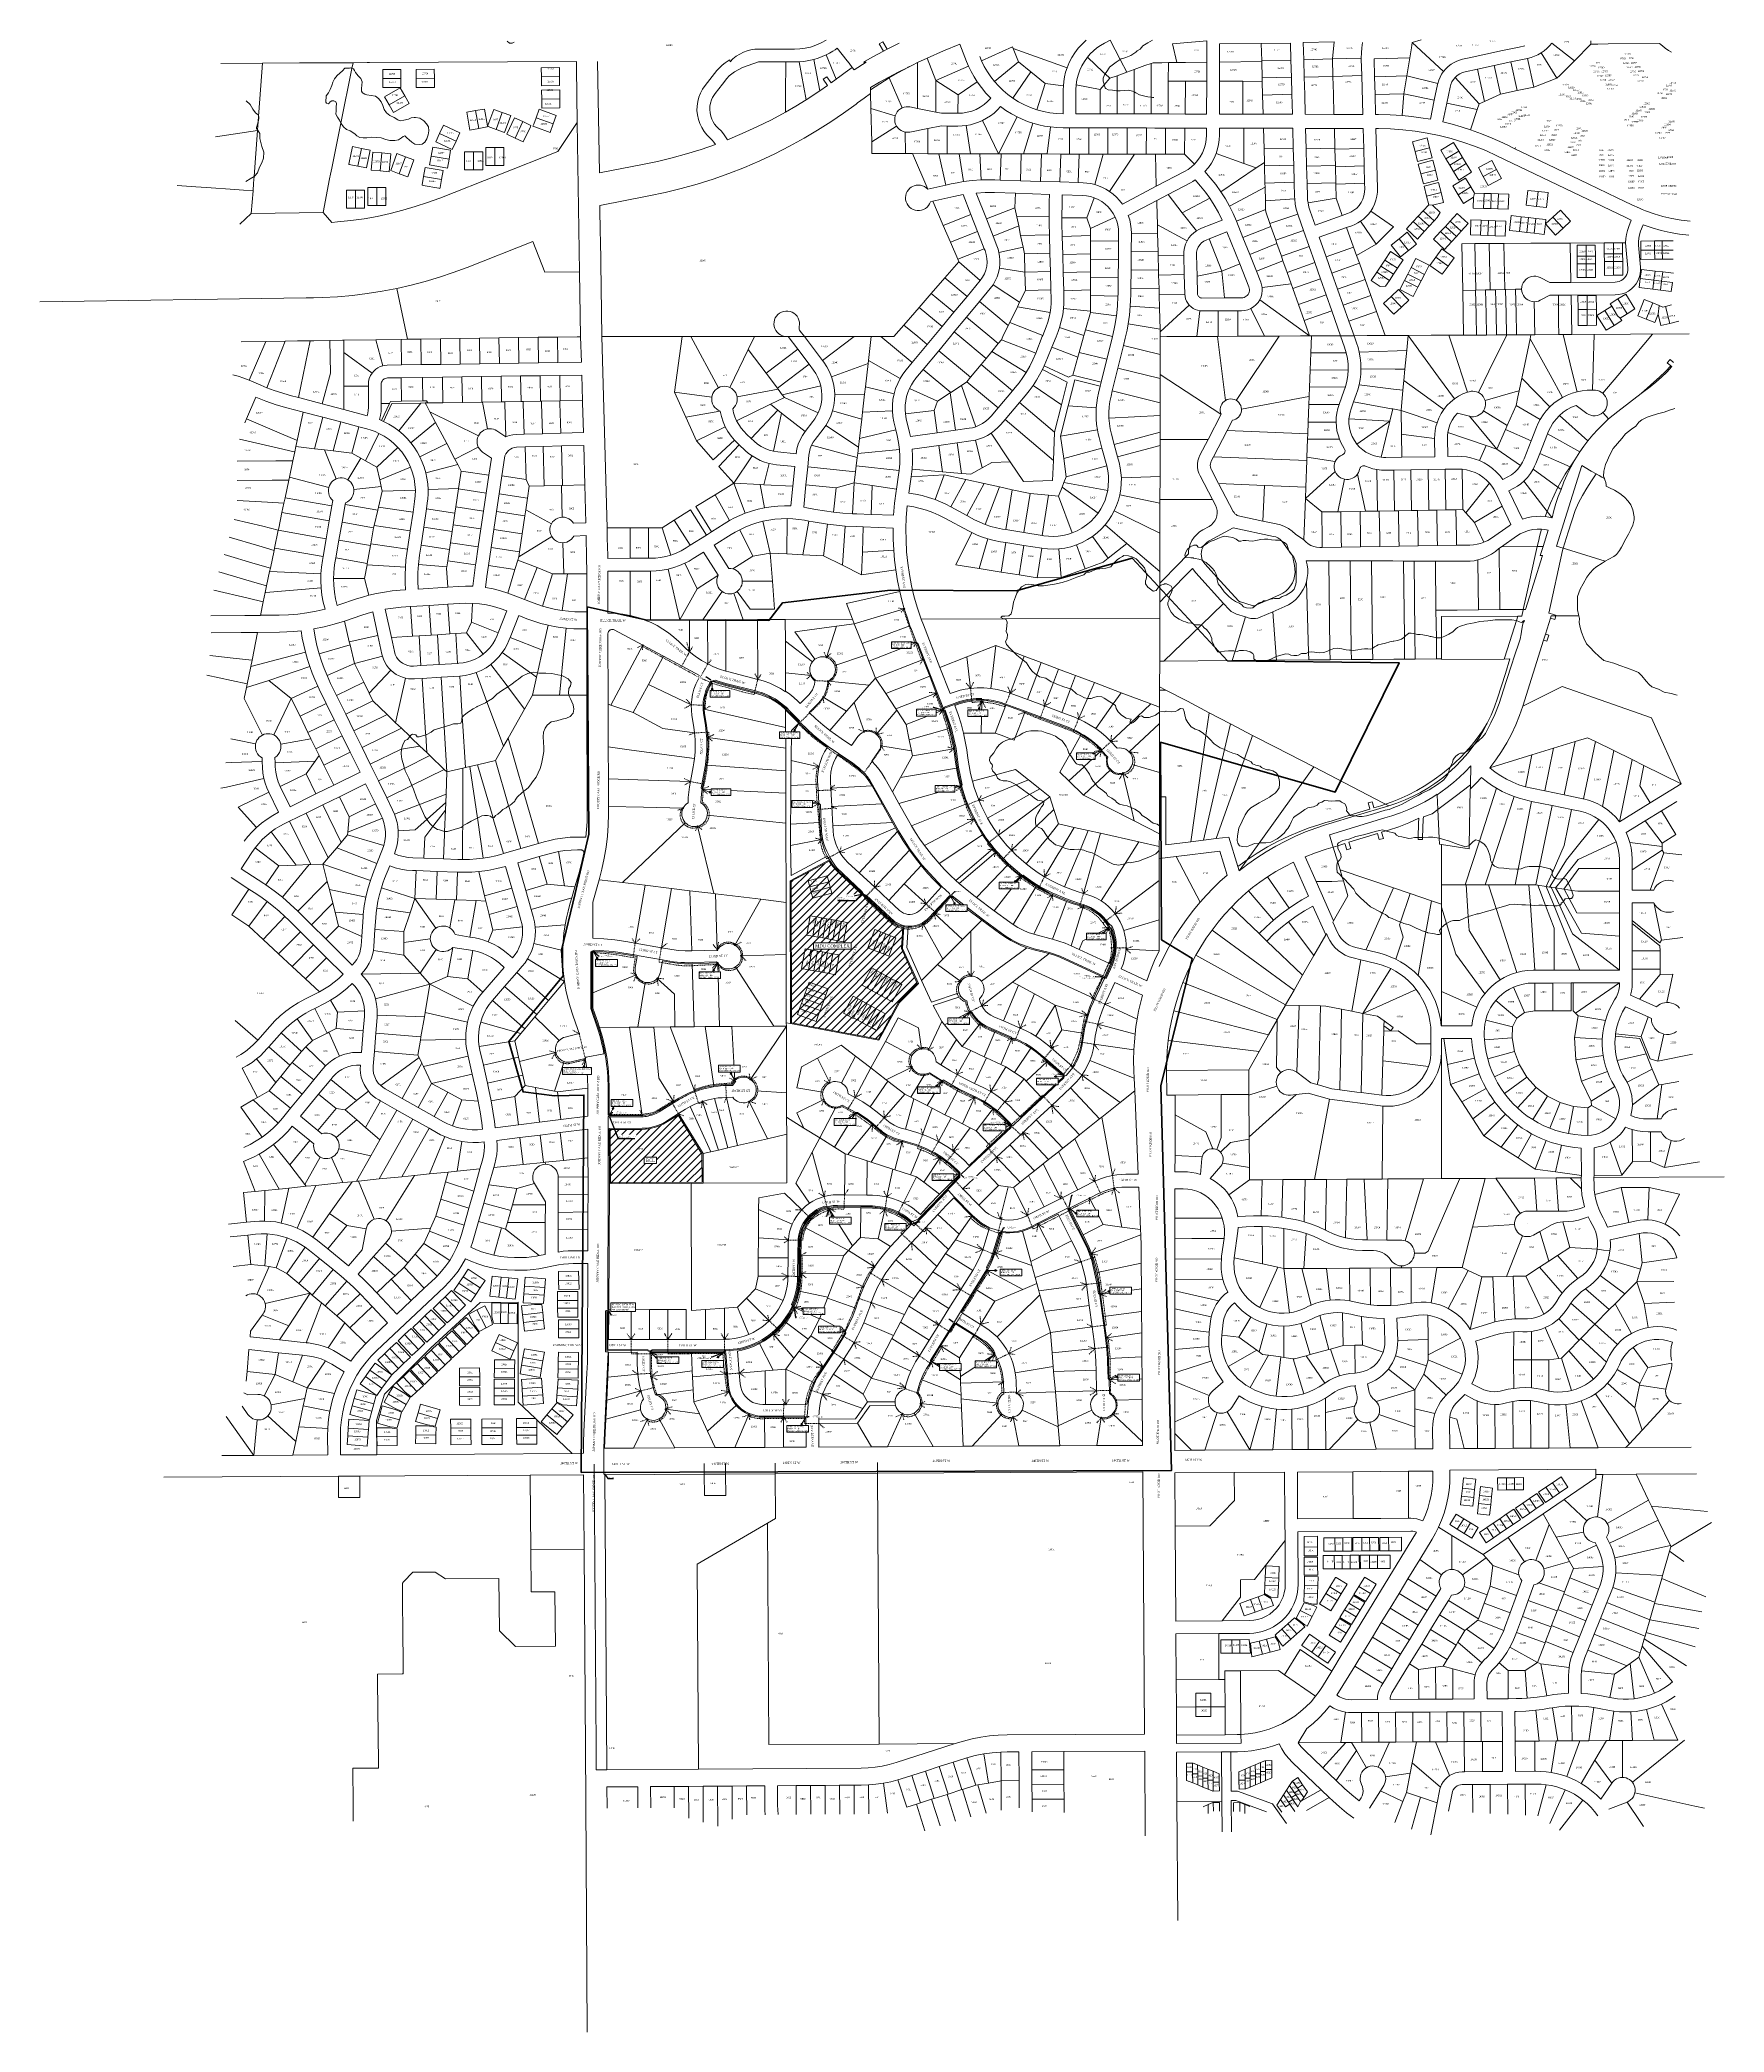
# Model space of a CAD drawing. Header units: feet. Extents: x 865220 to 2843873, y -2240498 to 972474.
# Drawn here: x 2833281 to 2841183, y 963130 to 972474 of the extents above; entities that cross this region are included whole.
import ezdxf
from ezdxf import colors
from ezdxf.entities.mleader import LeaderData, LeaderLine
from ezdxf.enums import TextEntityAlignment as Align
from ezdxf.lldxf.tags import DXFTag
from ezdxf.math import Vec2, Vec3

# ---------------------------------------------------------------- set-up
doc = ezdxf.new("R2010")
doc.units = ezdxf.units.FT
doc.header["$LTSCALE"] = 0.015
doc.header["$MEASUREMENT"] = 0
doc.set_wipeout_variables(frame=1)
doc.linetypes.add('DASHED', pattern=[5, 3, -2])
doc.layers.get('0').update_dxf_attribs({"lineweight": 5})
for name, color, linetype, lineweight in [('144A', 112, '144A', 5), ('144B', 112, '144B', 5), ('288A', 112, '288A', 5), ('48A', 112, '48A', 5), ('48B', 112, '48B', 5), ('48C', 112, '48C', 5), ('72A', 112, '72A', 5), ('72B', 112, '72B', 5), ('BOC', 7, 'BOC', 5), ('Dakota County Addresses', 7, 'Continuous', 5), ('Dakota County Parcels', 7, 'Continuous', 5), ('DETAIL', 7, 'Continuous', 5), ('DROP BURIED', 7, 'DASHED', 5), ('F1', 112, 'F1', 5), ('NOTES', 7, 'Continuous', 5), ('PROP_TEL', 6, 'Continuous', 5), ('RUNNING LINE (UNDERGROUND)', 10, 'Continuous', 5), ('STREET NAME', 7, 'Continuous', 5), ('TAIL', 1, 'MST', 5), ('TELEPHONE STRUCT-EX', 30, 'Continuous', 5), ('TELEPHONE STRUCT-PROP', 6, 'Continuous', 5), ('TERMINAL SERVING AREAS', 1, 'Continuous', 5), ('TERMINALS', 7, 'Continuous', 5), ('WORK BOUNDARY', 110, 'Continuous', 40)]:
    doc.layers.add(name, color=color, linetype=linetype, lineweight=lineweight)
doc.styles.add('Dimensions 100', font='arial.ttf')
doc.styles.add('Line', font='txt.shx', dxfattribs={"height": 3})
doc.styles.add('SIMPLEX', font='times.ttf', dxfattribs={"width": 0.8})
doc.styles.get("Standard").update_dxf_attribs({"font": 'times.ttf'})
doc.styles.add('Utilities', font='arial.ttf', dxfattribs={"height": 2.5})
tags = doc.linetypes.add('144A', pattern='A,80,-5,["144A",Line,S=1.5,R=0,X=0,Y=-1.5],-24', length=109).pattern_tags.tags
tags[6] = DXFTag(74, 10)
tags = doc.linetypes.add('144B', pattern='A,80,-5,["144B",Line,S=1.5,R=0,X=0,Y=-1.5],-24', length=109).pattern_tags.tags
tags[6] = DXFTag(74, 10)
tags = doc.linetypes.add('288A', pattern='A,80,-5,["288A",Line,S=1.5,R=0,X=0,Y=-1.5],-24', length=109).pattern_tags.tags
tags[6] = DXFTag(74, 10)
tags = doc.linetypes.add('48A', pattern='A,80,-5,["48A",Line,S=1.5,R=0,X=0,Y=-1.5],-20', length=105).pattern_tags.tags
tags[6] = DXFTag(74, 10)
tags = doc.linetypes.add('48B', pattern='A,80,-5,["48B",Line,S=1.5,R=0,X=0,Y=-1.5],-20', length=105).pattern_tags.tags
tags[6] = DXFTag(74, 10)
tags = doc.linetypes.add('48C', pattern='A,80,-5,["48C",Line,S=1.5,R=0,X=0,Y=-1.5],-20', length=105).pattern_tags.tags
tags[6] = DXFTag(74, 10)
tags = doc.linetypes.add('72A', pattern='A,80,-5,["72A",Line,S=1.5,R=0,X=0,Y=-1.5],-20', length=105).pattern_tags.tags
tags[6] = DXFTag(74, 10)
tags = doc.linetypes.add('72B', pattern='A,80,-5,["72B",Line,S=1.5,R=0,X=0,Y=-1.5],-20', length=105).pattern_tags.tags
tags[6] = DXFTag(74, 10)
tags = doc.linetypes.add('BOC', pattern='A,100,-5,["BOC",Line,S=1,R=0,X=0,Y=-1.5],-12', length=117).pattern_tags.tags
tags[6] = DXFTag(74, 10)
tags = doc.linetypes.add('F1', pattern='A,15,-5,["F1",Line,S=1.5,R=0,X=0,Y=-1.5],-12', length=32).pattern_tags.tags
tags[6] = DXFTag(74, 10)
tags = doc.linetypes.add('MST', pattern='A,5,-5,5,-5,["TAIL",Line,S=1.5,R=0,X=0,Y=-1.5],-20', length=40).pattern_tags.tags
tags[10] = DXFTag(74, 10)

# ---------------------------------------------------------------- blocks, each defined once
blk = doc.blocks.new('ACMAP_ANN_TEMPLATE_Dakota County Addresses')
at = {"layer": 'Dakota County Addresses', "style": 'Dimensions 100'}
blk.add_attdef('DakotaCountyAddress', text='', height=50, dxfattribs=at).set_placement((0, 0), align=Align.CENTER)
blk = doc.blocks.new('EX HH')
at = {"ltscale": 40, "true_color": 0xffffff}
h = blk.add_hatch(color=7, dxfattribs=at)
h.dxf.hatch_style = 1
h.paths.add_polyline_path([(-0.06, -0.03, 0.414214), (-0.05, -0.05), (0.05, -0.05, 0.414214), (0.06, -0.03), (0.06, 0.03, 0.414214), (0.05, 0.05), (-0.05, 0.05, 0.414214), (-0.06, 0.03)])
at = {"color": 30, "const_width": 0.005, "flags": 128}
blk.add_lwpolyline([(-0.06, 0.03), (-0.06, -0.03, 0.414214), (-0.05, -0.05), (0.05, -0.05, 0.414214), (0.06, -0.03), (0.06, 0.03, 0.414214), (0.05, 0.05), (-0.05, 0.05, 0.414214)], format="xyb", close=True, dxfattribs=at)
at = {"layer": 'RUNNING LINE (UNDERGROUND)', "color": 7, "lineweight": -3, "flags": 128}
blk.add_lwpolyline([(-0.05, 0.03), (-0.05, -0.03, 0.414214), (-0.05, -0.04), (0.05, -0.04, 0.414214), (0.05, -0.03), (0.05, 0.03, 0.414214), (0.05, 0.04), (-0.05, 0.04, 0.414214)], format="xyb", close=True, dxfattribs=at)
at = {"layer": 'TELEPHONE STRUCT-PROP', "color": 30, "style": 'Utilities'}
blk.add_text('HH', height=0.05, dxfattribs=at).set_placement((0, 0), align=Align.MIDDLE_CENTER)
blk = doc.blocks.new('PFP')
at = {"color": 6}
blk.add_wipeout([(-0.12, 0.12), (0.12, 0.12), (0.12, -0.12), (-0.12, -0.12)], dxfattribs=at)
at = {"ltscale": 40, "true_color": 0xffffff}
h = blk.add_hatch(color=7, dxfattribs=at)
h.dxf.hatch_style = 1
h.paths.add_polyline_path([(-0.12, -0.12), (0.12, -0.12), (0.12, 0.12), (-0.12, 0.12)])
at = {"layer": 'RUNNING LINE (UNDERGROUND)', "color": 6, "lineweight": 0, "const_width": 0.0181, "flags": 128}
blk.add_lwpolyline([(-0.12, 0.12), (0.12, 0.12), (0.12, -0.12), (-0.12, -0.12)], close=True, dxfattribs=at)
at = {"layer": 'RUNNING LINE (UNDERGROUND)', "color": 18, "lineweight": 0, "true_color": 0x000000, "const_width": 0.0181, "flags": 128}
for points in [[(-0.08, -0.08), (0.08, 0.08)], [(-0.08, 0.08), (0.08, -0.08)]]:
    blk.add_lwpolyline(points, dxfattribs=at)
blk = doc.blocks.new('NEW HH')
at = {"ltscale": 40, "true_color": 0xffffff}
h = blk.add_hatch(color=7, dxfattribs=at)
h.dxf.hatch_style = 1
h.paths.add_polyline_path([(-0.06, -0.03, 0.414214), (-0.05, -0.05), (0.05, -0.05, 0.414214), (0.06, -0.03), (0.06, 0.03, 0.414214), (0.05, 0.05), (-0.05, 0.05, 0.414214), (-0.06, 0.03)])
at = {"layer": 'RUNNING LINE (UNDERGROUND)', "color": 6, "lineweight": 0, "const_width": 0.005, "flags": 128}
blk.add_lwpolyline([(-0.06, 0.03), (-0.06, -0.03, 0.414214), (-0.05, -0.05), (0.05, -0.05, 0.414214), (0.06, -0.03), (0.06, 0.03, 0.414214), (0.05, 0.05), (-0.05, 0.05, 0.414214)], format="xyb", close=True, dxfattribs=at)
at = {"layer": 'TELEPHONE STRUCT-PROP', "color": 18, "true_color": 0x000000, "style": 'Utilities'}
blk.add_text('HH', height=0.05, dxfattribs=at).set_placement((0, 0), align=Align.MIDDLE_CENTER)
blk = doc.blocks.new('Proposed FlowerPot')
at = {"ltscale": 100, "true_color": 0xffffff}
h = blk.add_hatch(color=7, dxfattribs=at)
h.dxf.hatch_style = 1
h.paths.add_polyline_path([(0, 0.06, 0.414214), (-0.06, 0, 0.414214), (0, -0.06, 0.414214), (0.06, 0, 0.414214)])
at = {"ltscale": 100}
blk.add_circle((0, 0), 0.0604, dxfattribs=at)
at = {"layer": 'RUNNING LINE (UNDERGROUND)', "color": 6, "lineweight": 0, "const_width": 0.00907, "flags": 128}
blk.add_lwpolyline([(-0.06, 0, -0.414214), (0, 0.06, -0.414214), (0.06, 0, -0.414214), (0, -0.06, -0.414214), (-0.06, 0)], format="xyb", dxfattribs=at)
at = {"color": 18, "linetype": 'ByBlock', "lineweight": -2, "ltscale": 100, "true_color": 0x000000, "style": 'Dimensions 100'}
blk.add_text('F', height=0.0744, dxfattribs=at).set_placement((-0.03, -0.04))
blk = doc.blocks.new('TERMINAL')
at = {"ltscale": 0.5, "flags": 128}
blk.add_lwpolyline([(-0.1, -0.6), (-0.1, 44.8)], dxfattribs=at)
at = {"ltscale": 0.5}
blk.add_circle((-0.1, 37.6), 3.83, dxfattribs=at)

msp = doc.modelspace()

# ---------------------------------------------------------------- hatches: boundary and pattern name
at = {"layer": 'BOC', "ltscale": 100}
h = msp.add_hatch(dxfattribs=at)
h.set_pattern_fill('ANSI31', color=5, scale=200)
edge = h.paths.add_edge_path()
edge.add_line((2835958, 967113.1), (2836388.2, 967115.8))
edge.add_line((2836388.2, 967115.8), (2836387.4, 967248.8))
edge.add_line((2836387.4, 967248.8), (2836275.1, 967430.5))
edge.add_line((2836275.1, 967430.5), (2836218.1, 967395.3))
edge.add_arc((2836104.3, 967584.1), 220.5, 270.77853, 301.07007, ccw=False)
edge.add_line((2836107.3, 967363.7), (2835957.3, 967363.3))
edge.add_line((2835957.3, 967363.3), (2835958, 967113.1))
at = {"layer": 'DROP BURIED', "ltscale": 100}
h = msp.add_hatch(dxfattribs=at)
h.set_pattern_fill('ANSI31', color=30, scale=200)
edge = h.paths.add_edge_path()
edge.add_line((2836807.7, 967863.6), (2836806.1, 968527.1))
edge.add_line((2836806.1, 968527.1), (2836983.5, 968621.2))
edge.add_line((2836983.5, 968621.2), (2836994.9, 968604.7))
edge.add_line((2836994.9, 968604.7), (2837010.6, 968585.6))
edge.add_line((2837010.6, 968585.6), (2837027.9, 968568.1))
edge.add_line((2837027.9, 968568.1), (2837270.6, 968342.4))
edge.add_line((2837270.6, 968342.4), (2837284.3, 968331.3))
edge.add_arc((2837368.5, 968455.8), 150.3, 235.95946, 254.90132)
edge.add_line((2837329.3, 968310.7), (2837323.6, 968211.9))
edge.add_line((2837323.6, 968211.9), (2837396.9, 968048.6))
edge.add_line((2837396.9, 968048.6), (2837309.3, 967961))
edge.add_line((2837309.3, 967961), (2837214.9, 967787.1))
edge.add_line((2837214.9, 967787.1), (2836807.7, 967863.6))

# ---------------------------------------------------------------- linework, layer by layer
at = {"layer": '144A', "lineweight": 5, "ltscale": 100, "flags": 128}
msp.add_lwpolyline([(2836432.9, 969465.8), (2836450.5, 969464.9), (2836466.2, 969459.3), (2836498.3, 969450.1), (2836637.8, 969415, -0.089712), (2836739.2, 969370.9), (2836784.9, 969335.9), (2836784.5, 969332), (2836839.6, 969277.9), (2836841.5, 969269.2), (2836851.2, 969269), (2836909.7, 969213.8), (2836943.7, 969186.3), (2836978.7, 969160.1), (2837028.1, 969126.2), (2837094.4, 969081.3), (2837117.1, 969064.2, -0.062525), (2837131.5, 969051.5), (2837141.9, 969042.3, -0.062525), (2837175.1, 969000.9), (2837285.3, 968805.9), (2837309, 968763.7), (2837364.3, 968676.9), (2837419.3, 968604.4), (2837513.1, 968502.9), (2837549.2, 968469.7), (2837553.8, 968458.8), (2837561.8, 968459), (2837703.7, 968349.2), (2837792.6, 968283.4), (2837815.2, 968267.7), (2837838.6, 968253.6, 0.064953), (2837945.1, 968211.2), (2838017.9, 968192.7), (2838067.6, 968175.8), (2838091.9, 968165.4), (2838268.1, 968084.2), (2838270.3, 968077.7)], format="xyb", dxfattribs=at)
at = {"layer": '48A', "lineweight": 5, "ltscale": 100, "flags": 128}
msp.add_lwpolyline([(2838270.3, 968077.7), (2838277.3, 968081.4), (2838304.3, 968139.4), (2838318, 968180.9, 0.366641), (2838197.2, 968406.3), (2838177.9, 968412.8), (2838130.6, 968426.8, -0.028861), (2838032.9, 968465.9, -0.053239), (2837887.5, 968555.5), (2837825.6, 968608.6), (2837769.5, 968667.9), (2837756.5, 968683.1, -0.050641), (2837666.9, 968818.8, -0.052269), (2837605.1, 968974.7), (2837594.5, 969016.7), (2837586.2, 969059.3), (2837573.2, 969149.6, 0.033572), (2837537.9, 969288.7), (2837524.4, 969325.6), (2837517.6, 969330.3)], format="xyb", dxfattribs=at)
at = {"layer": '48B', "lineweight": 5, "ltscale": 100, "flags": 128}
msp.add_lwpolyline([(2837573.2, 966453.7), (2837572.4, 966461.2), (2837600.7, 966507.2), (2837722.5, 966704.4), (2837748.1, 966758.9), (2837758.8, 966787), (2837785.8, 966876.6), (2837792.2, 966881.1)], dxfattribs=at)
at = {"layer": '48C', "lineweight": 5, "ltscale": 100, "flags": 128}
msp.add_lwpolyline([(2836493.6, 966319), (2836499, 966314.5), (2836507.5, 966216.9), (2836511.9, 966165, 0.277521), (2836609, 966031.1), (2836640.5, 966021.4), (2836656.4, 966019), (2836681.4, 966018.3), (2836769.3, 966018.8), (2836865, 966019.8), (2836875.6, 966014.5)], format="xyb", dxfattribs=at)
at = {"layer": '72A', "lineweight": 5, "ltscale": 100, "flags": 128}
msp.add_lwpolyline([(2837144.8, 968467.3), (2837156.9, 968461.8), (2837290.5, 968339.2, 0.286876), (2837422, 968332.1), (2837444.1, 968347.7), (2837453.6, 968357), (2837473.8, 968379), (2837548, 968459.7), (2837553.8, 968458.8)], format="xyb", dxfattribs=at)
at = {"layer": 'Dakota County Parcels', "lineweight": 5}
for p, q in [((2835483.9, 972458.7), (2835473.4, 972467.5)), ((2835496.5, 972458.4), (2835483.9, 972458.7)), ((2835506.8, 972462.5), (2835496.5, 972458.4)), ((2837236.6, 972465.1), (2837218.9, 972455.8)), ((2837218.9, 972455.8), (2837238.6, 972421)), ((2837256.4, 972430.2), (2837236.6, 972465.1)), ((2837312.8, 972458.8), (2837256.4, 972430.2)), ((2837597.3, 972453.1), (2837629.1, 972371.6)), ((2838275.5, 972458.3), (2838302.1, 972472.1)), ((2838456.3, 972445), (2838479.2, 972459.5)), ((2838479.2, 972459.5), (2838500.6, 972472.2)), ((2838595.1, 972455.1), (2838755.6, 972468.9)), ((2838595.1, 972455.1), (2838615.4, 972367.4)), ((2838755.4, 972368.9), (2838755.6, 972468.9)), ((2838815.4, 972369.5), (2838815.6, 972454.5)), ((2838815.6, 972454.5), (2839011.1, 972456.5)), ((2839011.1, 972456.5), (2839148.6, 972458.6)), ((2839013.2, 972375), (2839011.1, 972456.5)), ((2839150.7, 972378.6), (2839148.6, 972458.6)), ((2839208.5, 972460.6), (2839353.5, 972464.5)), ((2839210.7, 972380.7), (2839208.5, 972460.6)), ((2839345.6, 972384.2), (2839353.5, 972464.5)), ((2839715.4, 972436.9), (2839719.4, 972461.3)), ((2839719.4, 972461.3), (2839761.8, 972473.8)), ((2839719.4, 972461.3), (2839866.4, 972325.9)), ((2840374.8, 972458.2), (2840480.3, 972375.7)), ((2840480.3, 972375.7), (2840558.2, 972453.5)), ((2840558.2, 972453.5), (2840557.9, 972469.3)), ((2840558.2, 972453.5), (2840590.9, 972453.9)), ((2840590.9, 972453.9), (2840639, 972454.4)), ((2840639, 972454.4), (2840880.3, 972456.9)), ((2834130.5, 972363.2), (2834325.4, 972364.3)), ((2835798, 972372), (2835798, 972371.5)), ((2835905.9, 971849.8), (2835897.8, 972372.3)), ((2836510.3, 972375.4), (2836518.8, 972380.2)), ((2836518.9, 972371), (2836518.8, 972380.2)), ((2836577.7, 972344.6), (2836653, 972370.5)), ((2836653, 972370.5), (2836780.1, 972370.2)), ((2836653.2, 972430.7), (2836663.2, 972430.7)), ((2836663.2, 972430.7), (2836733.2, 972430.5)), ((2836733.2, 972430.5), (2836803.2, 972430.3)), ((2836807.2, 972370.2), (2836780.1, 972370.2)), ((2836803.2, 972430.3), (2836821.3, 972430.3)), ((2836821.1, 972370.1), (2836807.2, 972370.2)), ((2836821.1, 972370.1), (2836842.6, 972370.7)), ((2836842.6, 972370.7), (2836876.6, 972193.1)), ((2836911.7, 972382), (2836939.9, 972234.7)), ((2836970.6, 972404), (2837016.6, 972289.5)), ((2837101.8, 972332.6), (2837157.2, 972369.3)), ((2837186.2, 972392.4), (2837145.3, 972369.4)), ((2837145.3, 972369.4), (2837157.2, 972369.3)), ((2837186.2, 972392.4), (2837238.6, 972421)), ((2837238.6, 972421), (2837256.4, 972430.2)), ((2837398.6, 972151.9), (2837399.1, 972367.3)), ((2837443.3, 972388), (2837399.1, 972367.3)), ((2837484.3, 972282.8), (2837443.3, 972388)), ((2837629.1, 972371.6), (2837637.7, 972350.8)), ((2837690.6, 972395.5), (2837699.3, 972374.8)), ((2837699.3, 972374.8), (2837844.7, 972440.6)), ((2837760.3, 972277.8), (2837871.7, 972371.2)), ((2837844.7, 972440.6), (2837847.9, 972432.4)), ((2837847.9, 972432.4), (2838100.1, 972342.1)), ((2837847.9, 972432.4), (2837871.7, 972371.2)), ((2837871.7, 972371.2), (2837930.4, 972323.6)), ((2838311.1, 972354.7), (2838330.2, 972369.5)), ((2838376.6, 972391.2), (2838399.7, 972400.8)), ((2838399.7, 972400.8), (2838422.3, 972416.6)), ((2838442.7, 972430.6), (2838456.3, 972445)), ((2838465.8, 972352.7), (2838495.4, 972363.4)), ((2838495.4, 972363.4), (2838503.4, 972366.3)), ((2838503.4, 972366.3), (2838545.1, 972366.7)), ((2838545.1, 972366.7), (2838575.4, 972367)), ((2838575.2, 972280.1), (2838575.4, 972367)), ((2838575.4, 972367), (2838615.4, 972367.4)), ((2838755.2, 972279.7), (2838755.4, 972368.9)), ((2838815.2, 972279.5), (2838815.4, 972369.5)), ((2838815.4, 972369.5), (2839013.3, 972371.5)), ((2839013.2, 972375), (2839150.7, 972378.6)), ((2839013.3, 972371.5), (2839013.2, 972375)), ((2839015.4, 972295), (2839013.3, 972371.5)), ((2839152.8, 972298.7), (2839150.7, 972378.6)), ((2839210.7, 972380.7), (2839345.6, 972384.2)), ((2839212.8, 972298.7), (2839210.7, 972380.7)), ((2839345.6, 972384.2), (2839480.5, 972387.8)), ((2839347.7, 972302.3), (2839345.6, 972384.2)), ((2839480.5, 972387.8), (2839480.6, 972383.6)), ((2839482.7, 972305.9), (2839480.6, 972383.6)), ((2839540.6, 972385.2), (2839707.7, 972389.7)), ((2839542.8, 972300.2), (2839540.6, 972385.2)), ((2839693.8, 972304.2), (2839707.7, 972389.7)), ((2839707.7, 972389.7), (2839715.4, 972436.9)), ((2839956.1, 972382.9), (2839987.3, 972389.5)), ((2839987.3, 972389.5), (2840065.5, 972406.3)), ((2840065.5, 972406.3), (2840143.7, 972423.1)), ((2840104.2, 972353.2), (2840182.4, 972370)), ((2840143.7, 972423.1), (2840221.9, 972439.8)), ((2840182.4, 972370), (2840260.6, 972386.8)), ((2840182.4, 972370), (2840211.2, 972235.5)), ((2840221.9, 972439.8), (2840248.1, 972445.4)), ((2840260.6, 972386.8), (2840289.4, 972252.3)), ((2840324, 972412.4), (2840398.3, 972293.8)), ((2840411.4, 972306.9), (2840480.3, 972375.7)), ((2834650.1, 972259.6), (2834655.2, 972275)), ((2834655.2, 972275), (2834664.1, 972290.4)), ((2834664.1, 972290.4), (2834676.4, 972306)), ((2834676.4, 972306), (2834687.9, 972317.1)), ((2834687.9, 972317.1), (2834700.3, 972328.9)), ((2834700.3, 972328.9), (2834711.4, 972340.3)), ((2834711.4, 972340.3), (2834723, 972341.1)), ((2834723, 972341.1), (2834734.2, 972341.7)), ((2834734.2, 972341.7), (2834739.3, 972341.9)), ((2834752.7, 972337.6), (2834756.4, 972329.3)), ((2834756.4, 972329.3), (2834762.6, 972320.3)), ((2834762.6, 972320.3), (2834774.7, 972305.2)), ((2834774.7, 972305.2), (2834787, 972293)), ((2834787, 972293), (2834792.9, 972276.2)), ((2834792.9, 972276.2), (2834791.6, 972261.4)), ((2834889.7, 972334.5), (2834974.7, 972335)), ((2834889.7, 972334.5), (2834889.9, 972292)), ((2834889.9, 972292), (2834974.9, 972292.5)), ((2834889.9, 972292), (2834890.1, 972249.6)), ((2834974.7, 972335), (2834974.9, 972292.5)), ((2834974.9, 972292.5), (2834975.1, 972250)), ((2835046.7, 972335.4), (2835131.6, 972335.9)), ((2835046.7, 972335.4), (2835046.9, 972292.9)), ((2835046.9, 972292.9), (2835131.9, 972293.4)), ((2835046.9, 972292.9), (2835047.1, 972250.4)), ((2835131.6, 972335.9), (2835131.9, 972293.4)), ((2835131.9, 972293.4), (2835132.1, 972250.9)), ((2835718.2, 972344.3), (2835633.3, 972342.9)), ((2835633.3, 972342.9), (2835633.9, 972300.5)), ((2835718.9, 972301.8), (2835633.9, 972300.5)), ((2835633.9, 972300.5), (2835634.6, 972258)), ((2835718.2, 972344.3), (2835718.9, 972301.8)), ((2835718.9, 972301.8), (2835719.6, 972259.3)), ((2836402.2, 972259.8), (2836457.3, 972329.9)), ((2836483.4, 972266), (2836504.5, 972292.8)), ((2836539.8, 972323.2), (2836577.7, 972344.6)), ((2836956.3, 972288.8), (2836972.6, 972300.5)), ((2836976.8, 972260.4), (2836956.3, 972288.8)), ((2836972.6, 972300.5), (2836993, 972272.1)), ((2836993, 972272.1), (2837016.6, 972289.5)), ((2837016.6, 972289.5), (2837020.8, 972292.7)), ((2837020.8, 972292.7), (2837027.3, 972297.5)), ((2837092.6, 972344.4), (2837101.8, 972332.6)), ((2837265.5, 972295.4), (2837264.2, 972298.4)), ((2837327.2, 972155), (2837265.5, 972295.4)), ((2837483.9, 972135.1), (2837484.3, 972282.8)), ((2837484.3, 972282.8), (2837637.7, 972350.8)), ((2837484.3, 972282.8), (2837588.7, 972216)), ((2837588.7, 972216), (2837678.8, 972276.5)), ((2837846.5, 972199.9), (2837930.4, 972323.6)), ((2837930.4, 972323.6), (2837996.9, 972269.7)), ((2837958.8, 972146), (2837996.9, 972269.7)), ((2837996.9, 972269.7), (2838082.7, 972257.3)), ((2838268.9, 972280.3), (2838269.1, 972294.2)), ((2838273.7, 972265.2), (2838268.9, 972280.3)), ((2838269.1, 972294.2), (2838276, 972310.4)), ((2838299.8, 972346), (2838311.1, 972354.7)), ((2838301.3, 972293.4), (2838335.3, 972305.7)), ((2838335.3, 972305.7), (2838380.4, 972321.9)), ((2838380.4, 972321.9), (2838415.3, 972334.5)), ((2838415.3, 972334.5), (2838465.8, 972352.7)), ((2838575.2, 972280.1), (2838655.2, 972279.9)), ((2838654.8, 972125.9), (2838655.2, 972279.9)), ((2838655.2, 972279.9), (2838755.2, 972279.7)), ((2838754.8, 972125.7), (2838755.2, 972279.7)), ((2838814.8, 972125.5), (2838815.2, 972279.5)), ((2838815.2, 972279.5), (2838925.1, 972279.2)), ((2838924.8, 972125.3), (2838925.1, 972279.2)), ((2838925.1, 972279.2), (2839015.8, 972279)), ((2839015.4, 972295), (2839152.8, 972298.7)), ((2839015.8, 972279), (2839015.4, 972295)), ((2839017.5, 972215), (2839015.8, 972279)), ((2839155, 972218.7), (2839152.8, 972298.7)), ((2839212.8, 972298.7), (2839347.7, 972302.3)), ((2839347.7, 972302.3), (2839482.7, 972305.9)), ((2839487.5, 972123.9), (2839482.7, 972305.9)), ((2839542.8, 972300.2), (2839693.8, 972304.2)), ((2839545.1, 972217), (2839542.8, 972300.2)), ((2839680.3, 972220.6), (2839693.8, 972304.2)), ((2839693.8, 972304.2), (2839839.5, 972269.2)), ((2839839.5, 972269.2), (2839838.5, 972264.6)), ((2839920.5, 972297), (2840033.6, 972173.1)), ((2839968.6, 972324.2), (2840026, 972336.5)), ((2840026, 972336.5), (2840104.2, 972353.2)), ((2840026, 972336.5), (2840058.5, 972184.6)), ((2840104.2, 972353.2), (2840133, 972218.8)), ((2840289.4, 972252.3), (2840398.3, 972293.8)), ((2840398.3, 972293.8), (2840411.4, 972306.9)), ((2834249.1, 972187.8), (2834267.2, 972171.3)), ((2834623, 972181.4), (2834624.8, 972210.5)), ((2834625.8, 972176.5), (2834623, 972181.4)), ((2834624.8, 972210.5), (2834635, 972224.7)), ((2834633.4, 972173.7), (2834625.8, 972176.5)), ((2834637.6, 972176.2), (2834633.4, 972173.7)), ((2834635, 972224.7), (2834643.1, 972240.7)), ((2834643.7, 972182.4), (2834637.6, 972176.2)), ((2834643.1, 972240.7), (2834650.1, 972259.6)), ((2834650.6, 972188), (2834643.7, 972182.4)), ((2834659.7, 972188.4), (2834650.6, 972188)), ((2834669, 972183.3), (2834659.7, 972188.4)), ((2834673.1, 972174.7), (2834669, 972183.3)), ((2834671.7, 972157.4), (2834673.1, 972174.7)), ((2834789.8, 972245), (2834789.4, 972233.4)), ((2834791.6, 972261.4), (2834789.8, 972245)), ((2834805.7, 972218.5), (2834815.7, 972215.6)), ((2834815.7, 972215.6), (2834834.6, 972213.3)), ((2834834.6, 972213.3), (2834855.5, 972209.7)), ((2834855.5, 972209.7), (2834869.6, 972198.8)), ((2834869.6, 972198.8), (2834882.2, 972183.7)), ((2834882.2, 972183.7), (2834890.2, 972165.1)), ((2834890.1, 972249.6), (2834975.1, 972250)), ((2834898.3, 972206.1), (2834971.9, 972248.6)), ((2834898.3, 972206.1), (2834919.6, 972169.3)), ((2834919.6, 972169.3), (2834993.2, 972211.8)), ((2834940.9, 972132.5), (2835014.4, 972175)), ((2834971.9, 972248.6), (2834993.2, 972211.8)), ((2834993.2, 972211.8), (2835014.4, 972175)), ((2835047.1, 972250.4), (2835132.1, 972250.9)), ((2835719.6, 972259.3), (2835634.6, 972258)), ((2835634.9, 972238), (2835719.9, 972239.3)), ((2835634.9, 972238), (2835635.5, 972195.5)), ((2835635.5, 972195.5), (2835720.5, 972196.8)), ((2835635.5, 972195.5), (2835636.2, 972153)), ((2835719.9, 972239.3), (2835720.5, 972196.8)), ((2835720.5, 972196.8), (2835721.2, 972154.3)), ((2836449.4, 972222.7), (2836483.4, 972266)), ((2836876.6, 972193.1), (2836939.9, 972234.7)), ((2836939.9, 972234.7), (2836976.8, 972260.4)), ((2837110.9, 972172.7), (2837117.3, 972177.6)), ((2837178.3, 972239.6), (2837178.1, 972249.8)), ((2837178.7, 972221.7), (2837178.3, 972239.6)), ((2837180.2, 972152.5), (2837178.7, 972221.7)), ((2837588.7, 972216), (2837588.5, 972129.5)), ((2838081.9, 972127.3), (2838082.1, 972239.1)), ((2838082.7, 972257.3), (2838082.1, 972239.1)), ((2838141.9, 972127.1), (2838142.1, 972239)), ((2838143.3, 972262.1), (2838142.1, 972239)), ((2838143.3, 972262.1), (2838255.1, 972240.9)), ((2838255.1, 972240.9), (2838254.8, 972126.9)), ((2838292.6, 972239.9), (2838282.2, 972244.9)), ((2838313.1, 972237.6), (2838292.6, 972239.9)), ((2838332.7, 972234.5), (2838313.1, 972237.6)), ((2838368.4, 972236.5), (2838348.7, 972234.3)), ((2838387.1, 972237.8), (2838368.4, 972236.5)), ((2838407.2, 972233.8), (2838387.1, 972237.8)), ((2838440.5, 972216.4), (2838423.2, 972224.9)), ((2838459.2, 972211.2), (2838440.5, 972216.4)), ((2838479.2, 972207.2), (2838459.2, 972211.2)), ((2838507.7, 972204.1), (2838500.9, 972203.8)), ((2839017.5, 972215), (2839155, 972218.7)), ((2839157.5, 972124.7), (2839155, 972218.7)), ((2839545.1, 972217), (2839680.3, 972220.6)), ((2839547.5, 972123.8), (2839545.1, 972217)), ((2839671.7, 972119), (2839680.3, 972220.6)), ((2839680.3, 972220.6), (2839823.2, 972190.9)), ((2839804.5, 972101.1), (2839823.2, 972190.9)), ((2839823.2, 972190.9), (2839838.5, 972264.6)), ((2839863.3, 972088.9), (2839881.6, 972177)), ((2839881.6, 972177), (2839897.2, 972252.3)), ((2839881.6, 972177), (2840024.8, 972147.3)), ((2840024.8, 972147.3), (2840033.6, 972173.1)), ((2840033.6, 972173.1), (2840058.5, 972184.6)), ((2840058.5, 972184.6), (2840133, 972218.8)), ((2840133, 972218.8), (2840211.2, 972235.5)), ((2840211.2, 972235.5), (2840289.4, 972252.3)), ((2834267.2, 972171.3), (2834279.9, 972149)), ((2834279.9, 972149), (2834293.1, 972131.8)), ((2834293.1, 972131.8), (2834305.4, 972121.6)), ((2834308.3, 972105.5), (2834307.2, 972095.2)), ((2834308.4, 972113.5), (2834308.3, 972105.5)), ((2834670.3, 972125), (2834670.4, 972140.5)), ((2834677.8, 972111.5), (2834670.3, 972125)), ((2834670.4, 972140.5), (2834671.7, 972157.4)), ((2834687, 972096.4), (2834677.8, 972111.5)), ((2834705.8, 972065.5), (2834693.9, 972080.7)), ((2834890.2, 972165.1), (2834896.4, 972147.3)), ((2834896.4, 972147.3), (2834907.6, 972131.6)), ((2834907.6, 972131.6), (2834923, 972118.8)), ((2834919.6, 972169.3), (2834940.9, 972132.5)), ((2834923, 972118.8), (2834943.8, 972110)), ((2834943.8, 972110), (2834960.4, 972099.1)), ((2834960.4, 972099.1), (2834971.4, 972093.6)), ((2834971.4, 972093.6), (2834987.9, 972096.3)), ((2834987.9, 972096.3), (2835011.1, 972101)), ((2835042.9, 972110.3), (2835063.9, 972106.1)), ((2835063.9, 972106.1), (2835081.7, 972094)), ((2835081.7, 972094), (2835095.6, 972079.8)), ((2835095.6, 972079.8), (2835104.5, 972065.7)), ((2835325.3, 972142), (2835283.4, 972134.6)), ((2835283.4, 972134.6), (2835298.2, 972050.9)), ((2835367.1, 972149.4), (2835325.3, 972142)), ((2835325.3, 972142), (2835340.1, 972058.3)), ((2835367.1, 972149.4), (2835381, 972070.6)), ((2835410.2, 972147.8), (2835382.8, 972072.7)), ((2835450.1, 972133.3), (2835410.2, 972147.8)), ((2835450.1, 972133.3), (2835421.1, 972053.4)), ((2835490, 972118.8), (2835450.1, 972133.3)), ((2835490, 972118.8), (2835461, 972038.9)), ((2835507.9, 972108.2), (2835472, 972031.2)), ((2835546.4, 972090.3), (2835507.9, 972108.2)), ((2835546.4, 972090.3), (2835510.5, 972013.2)), ((2835623.6, 972148.6), (2835609.1, 972108.7)), ((2835689, 972079.6), (2835609.1, 972108.7)), ((2835623.6, 972148.6), (2835703.5, 972119.6)), ((2835636.2, 972153), (2835721.2, 972154.3)), ((2835689, 972079.6), (2835674.4, 972039.7)), ((2835703.5, 972119.6), (2835689, 972079.6)), ((2835710.6, 971949.7), (2835802.4, 972086.6)), ((2835813, 971386.2), (2835802.4, 972086.6)), ((2837180.2, 972152.5), (2837294, 972117.6)), ((2837183.5, 971995.4), (2837180.2, 972152.5)), ((2837362.9, 972158.9), (2837398.6, 972151.9)), ((2837398.6, 972151.9), (2837483.9, 972135.1)), ((2837483.9, 972135.1), (2837511.4, 972129.6)), ((2837511.4, 972129.6), (2837588.5, 972129.5)), ((2837779.3, 971939), (2837703.5, 972095.7)), ((2837779.3, 971939), (2837865.7, 972112.4)), ((2837895.6, 971938.8), (2837939.9, 972082.8)), ((2838141.9, 972127.1), (2838254.8, 972126.9)), ((2838254.8, 972126.9), (2838334.8, 972126.7)), ((2838334.8, 972126.7), (2838414.8, 972126.5)), ((2838414.8, 972126.5), (2838494.8, 972126.3)), ((2838494.8, 972126.3), (2838509.8, 972126.3)), ((2838509.8, 972126.3), (2838574.8, 972126.1)), ((2838574.8, 972126.1), (2838654.8, 972125.9)), ((2838654.8, 972125.9), (2838754.8, 972125.7)), ((2838814.8, 972125.5), (2838924.8, 972125.3)), ((2838924.8, 972125.3), (2839019.9, 972125)), ((2839019.9, 972125), (2839157.5, 972124.7)), ((2839217.5, 972124.6), (2839352.5, 972124.3)), ((2839352.5, 972124.3), (2839487.5, 972123.9)), ((2839547.5, 972123.8), (2839560.8, 972123.8)), ((2839992.7, 972052.2), (2840024.8, 972147.3)), ((2834104.4, 972018.7), (2834302.1, 972049.3)), ((2834301.4, 972078.8), (2834297.1, 972063.1)), ((2834297.1, 972063.1), (2834297.6, 972058.5)), ((2834312.7, 972033.9), (2834313.5, 972011.6)), ((2834313.5, 972011.6), (2834322.1, 971974.2)), ((2834720.3, 972053.8), (2834705.8, 972065.5)), ((2834736.5, 972046.4), (2834720.3, 972053.8)), ((2834754.3, 972035.6), (2834736.5, 972046.4)), ((2834782.8, 972015.8), (2834768.6, 972024)), ((2834798.6, 972013.9), (2834782.8, 972015.8)), ((2834815.2, 972014.8), (2834798.6, 972013.9)), ((2834838.5, 972017), (2834815.2, 972014.8)), ((2834861.1, 972016.1), (2834838.5, 972017)), ((2834882.5, 972013.5), (2834861.1, 972016.1)), ((2834904.1, 972005.6), (2834882.5, 972013.5)), ((2834923.7, 972001.9), (2834904.1, 972005.6)), ((2834946.6, 972002.1), (2834923.7, 972001.9)), ((2834963.2, 972005.2), (2834946.6, 972002.1)), ((2834978.4, 972013.7), (2834963.2, 972005.2)), ((2834984.8, 972020.3), (2834978.4, 972013.7)), ((2834992.7, 972023), (2834984.8, 972020.3)), ((2835003.2, 972014.9), (2834992.7, 972023)), ((2835012.9, 972004.2), (2835003.2, 972014.9)), ((2835025.8, 971993.7), (2835012.9, 972004.2)), ((2835039.9, 971985.2), (2835025.8, 971993.7)), ((2835087.1, 971993.6), (2835074.5, 971984.6)), ((2835097.2, 972010.1), (2835087.1, 971993.6)), ((2835102.9, 972027.5), (2835097.2, 972010.1)), ((2835105.6, 972046.9), (2835102.9, 972027.5)), ((2835104.5, 972065.7), (2835105.6, 972046.9)), ((2835138.7, 971996), (2835156.7, 972034.5)), ((2835215.7, 971960.1), (2835138.7, 971996)), ((2835156.7, 972034.5), (2835174.6, 972073.1)), ((2835233.7, 971998.6), (2835156.7, 972034.5)), ((2835251.7, 972037.2), (2835174.6, 972073.1)), ((2835215.7, 971960.1), (2835233.7, 971998.6)), ((2835233.7, 971998.6), (2835251.7, 972037.2)), ((2835298.2, 972050.9), (2835340.1, 972058.3)), ((2835340.1, 972058.3), (2835379.5, 972065.3)), ((2835381, 972070.6), (2835379.5, 972065.3)), ((2835382.8, 972072.7), (2835383.5, 972067.1)), ((2835421.1, 972053.4), (2835383.5, 972067.1)), ((2835461, 972038.9), (2835421.1, 972053.4)), ((2835510.5, 972013.2), (2835472, 972031.2)), ((2835549.1, 971995.3), (2835510.5, 972013.2)), ((2837183.5, 971995.4), (2837299.9, 972069.2)), ((2837184.7, 971940.5), (2837183.5, 971995.4)), ((2837342.2, 971940.1), (2837341.1, 972040.9)), ((2837362.6, 972041.1), (2837447.5, 972057.4)), ((2837447.2, 971939.8), (2837447.5, 972057.4)), ((2837447.5, 972057.4), (2837511.2, 972069.7)), ((2837511.2, 972069.7), (2837537.5, 972069.6)), ((2837537.2, 971939.6), (2837537.5, 972069.6)), ((2837537.5, 972069.6), (2837588.3, 972069.5)), ((2837646.9, 971939.3), (2837627.3, 972072.3)), ((2838007.2, 971938.5), (2838022.9, 972065)), ((2838081.7, 972061.3), (2838112.2, 972061.2)), ((2838111.9, 971938.2), (2838112.2, 972061.2)), ((2838112.2, 972061.2), (2838202.2, 972061)), ((2838201.9, 971938), (2838202.2, 972061)), ((2838202.2, 972061), (2838292.2, 972060.8)), ((2838291.9, 971937.8), (2838292.2, 972060.8)), ((2838292.2, 972060.8), (2838382.1, 972060.6)), ((2838381.9, 971937.6), (2838382.1, 972060.6)), ((2838382.1, 972060.6), (2838472.1, 972060.4)), ((2838471.8, 971937.4), (2838472.1, 972060.4)), ((2838472.1, 972060.4), (2838511.6, 972060.3)), ((2838511.6, 972060.3), (2838562.1, 972060.2)), ((2838561.8, 971937.2), (2838562.1, 972060.2)), ((2838562.1, 972060.2), (2838652.1, 972059.9)), ((2838651.8, 971937), (2838652.1, 972059.9)), ((2838652.1, 972059.9), (2838754.6, 972059.7)), ((2838754.6, 972027.3), (2838754.6, 972059.7)), ((2838814.6, 972027.2), (2838814.6, 972059.5)), ((2838814.6, 972059.5), (2838929.7, 972059.3)), ((2838929.3, 971894.2), (2838929.7, 972059.3)), ((2838929.7, 972059.3), (2839021.6, 972059)), ((2839024.2, 971962.1), (2839021.6, 972059)), ((2839021.6, 972059), (2839159.2, 972058.8)), ((2839161.7, 971965.8), (2839159.2, 972058.8)), ((2839221.8, 971962.7), (2839219.2, 972058.6)), ((2839219.2, 972058.6), (2839354.3, 972058.3)), ((2839356.7, 971966.3), (2839354.3, 972058.3)), ((2839354.3, 972058.3), (2839489.3, 972058)), ((2839491.8, 971963.9), (2839489.3, 972058)), ((2839556.8, 971777.7), (2839549.3, 972057.8)), ((2839549.3, 972057.8), (2839560.6, 972057.8)), ((2839721.2, 971996), (2839789.3, 972013.4)), ((2839721.2, 971996), (2839733.1, 971949.5)), ((2839789.3, 972013.4), (2839801.2, 971967)), ((2839853, 971956.3), (2839913.2, 971992.7)), ((2839913.2, 971992.7), (2839938, 971951.6)), ((2840145.4, 971990), (2840174.5, 971976)), ((2834322.2, 971897.7), (2834312.2, 971876.5)), ((2834322.1, 971974.2), (2834332, 971947.3)), ((2834329.6, 971918.7), (2834322.2, 971897.7)), ((2834332, 971947.3), (2834329.6, 971918.7)), ((2834747.8, 971973.2), (2834730.9, 971889.9)), ((2834789.4, 971964.8), (2834772.6, 971881.5)), ((2834831.1, 971956.4), (2834789.4, 971964.8)), ((2834831.1, 971956.4), (2834814.2, 971873.1)), ((2834842.4, 971947.1), (2834835, 971862.4)), ((2834884.7, 971943.4), (2834842.4, 971947.1)), ((2834884.7, 971943.4), (2834877.3, 971858.7)), ((2834927, 971939.7), (2834884.7, 971943.4)), ((2834927, 971939.7), (2834919.6, 971855)), ((2834927.2, 971860.3), (2834956.2, 971940.2)), ((2834956.2, 971940.2), (2834996.2, 971925.7)), ((2834967.1, 971845.8), (2834996.2, 971925.7)), ((2834996.2, 971925.7), (2835036.1, 971911.2)), ((2835007.1, 971831.3), (2835036.1, 971911.2)), ((2835060.8, 971982.2), (2835039.9, 971985.2)), ((2835074.5, 971984.6), (2835060.8, 971982.2)), ((2835109.8, 971886.9), (2835117.1, 971928.7)), ((2835117.1, 971928.7), (2835124.5, 971970.6)), ((2835117.1, 971928.7), (2835200.9, 971914)), ((2835124.5, 971970.6), (2835208.2, 971955.8)), ((2835157.2, 971731.8), (2835710.6, 971949.7)), ((2835193.5, 971872.1), (2835200.9, 971914)), ((2835200.9, 971914), (2835208.2, 971955.8)), ((2835316, 971948.8), (2835316, 971863.8)), ((2835316, 971948.8), (2835358.5, 971948.8)), ((2835358.5, 971948.8), (2835358.5, 971863.8)), ((2835373.5, 971968.8), (2835416, 971968.8)), ((2835373.5, 971968.8), (2835373.5, 971883.8)), ((2835416, 971968.8), (2835416, 971883.8)), ((2835416, 971968.8), (2835458.4, 971968.8)), ((2835458.4, 971968.8), (2835458.5, 971883.8)), ((2837184.7, 971940.5), (2837342.2, 971940.1)), ((2837342.2, 971940.1), (2837374.9, 971940)), ((2837374.9, 971940), (2837446.6, 971773.3)), ((2837374.9, 971940), (2837447.2, 971939.8)), ((2837447.2, 971939.8), (2837499, 971939.7)), ((2837499, 971939.7), (2837537.2, 971939.6)), ((2837499, 971939.7), (2837531.9, 971792.4)), ((2837537.2, 971939.6), (2837594.7, 971939.5)), ((2837594.7, 971939.5), (2837614.2, 971808.7)), ((2837594.7, 971939.5), (2837646.9, 971939.3)), ((2837646.9, 971939.3), (2837691.2, 971939.2)), ((2837691.2, 971939.2), (2837779.3, 971939)), ((2837696.8, 971816.7), (2837691.2, 971939.2)), ((2837779.3, 971939), (2837790.3, 971939)), ((2837786.3, 971816.3), (2837790.3, 971939)), ((2837790.3, 971939), (2837885.4, 971938.8)), ((2837881.2, 971813.2), (2837885.4, 971938.8)), ((2837885.4, 971938.8), (2837895.6, 971938.8)), ((2837895.6, 971938.8), (2837980.4, 971938.6)), ((2837976.2, 971810), (2837980.4, 971938.6)), ((2837980.4, 971938.6), (2838007.2, 971938.5)), ((2838007.2, 971938.5), (2838070.4, 971938.3)), ((2838066.1, 971807.1), (2838070.4, 971938.3)), ((2838070.4, 971938.3), (2838111.9, 971938.2)), ((2838111.9, 971938.2), (2838156.5, 971938.1)), ((2838152, 971804.2), (2838156.5, 971938.1)), ((2838156.5, 971938.1), (2838201.9, 971938)), ((2838201.9, 971938), (2838269.8, 971937.9)), ((2838230.1, 971795), (2838269.8, 971937.9)), ((2838269.8, 971937.9), (2838291.9, 971937.8)), ((2838291.9, 971937.8), (2838381.9, 971937.6)), ((2838298.9, 971763.2), (2838417.1, 971937.5)), ((2838381.9, 971937.6), (2838417.1, 971937.5)), ((2838417.1, 971937.5), (2838471.8, 971937.4)), ((2838471.8, 971937.4), (2838514.8, 971937.3)), ((2838514.8, 971937.3), (2838561.8, 971937.2)), ((2838518.8, 971787), (2838514.8, 971937.3)), ((2838561.8, 971937.2), (2838651.8, 971937)), ((2838651.8, 971937), (2838697.9, 971890.9)), ((2838799.4, 971941.3), (2838929.3, 971894.2)), ((2838929.3, 971894.2), (2838988, 971873)), ((2838988, 971873), (2839025.9, 971898.5)), ((2839024.2, 971962.1), (2839161.7, 971965.8)), ((2839025.9, 971898.5), (2839024.2, 971962.1)), ((2839026.4, 971882.2), (2839025.9, 971898.5)), ((2839163.8, 971885.8), (2839161.7, 971965.8)), ((2839221.8, 971962.7), (2839356.7, 971966.3)), ((2839224, 971881.2), (2839221.8, 971962.7)), ((2839356.9, 971960.3), (2839356.7, 971966.3)), ((2839356.9, 971960.3), (2839491.8, 971963.9)), ((2839358.9, 971884.8), (2839356.9, 971960.3)), ((2839494, 971882.4), (2839491.8, 971963.9)), ((2839733.1, 971949.5), (2839801.2, 971967)), ((2839733.1, 971949.5), (2839745, 971903)), ((2839745, 971903), (2839813.2, 971920.5)), ((2839748, 971891.4), (2839816.1, 971908.8)), ((2839801.2, 971967), (2839813.2, 971920.5)), ((2839816.1, 971908.8), (2839828.1, 971862.4)), ((2839853, 971956.3), (2839877.8, 971915.2)), ((2839877.8, 971915.2), (2839938, 971951.6)), ((2839877.8, 971915.2), (2839895.4, 971886.1)), ((2839895.4, 971886.1), (2839955.6, 971922.5)), ((2839913, 971857), (2839973.2, 971893.4)), ((2839938, 971951.6), (2839955.6, 971922.5)), ((2839955.6, 971922.5), (2839973.2, 971893.4)), ((2839973.2, 971893.4), (2839998, 971852.4)), ((2840030.5, 971874.7), (2840092.7, 971907.6)), ((2840092.7, 971907.6), (2840115.1, 971865.2)), ((2840116.8, 971930.5), (2840721.7, 971640)), ((2840201.5, 971963), (2840204.2, 971968.6)), ((2840201.5, 971963), (2840356.3, 971888.7)), ((2834268.2, 971822.3), (2834248, 971809.4)), ((2834301.4, 971849.6), (2834288.9, 971835.2)), ((2834312.2, 971876.5), (2834301.4, 971849.6)), ((2834772.6, 971881.5), (2834814.2, 971873.1)), ((2834835, 971862.4), (2834877.3, 971858.7)), ((2834877.3, 971858.7), (2834919.6, 971855)), ((2834927.2, 971860.3), (2834967.1, 971845.8)), ((2834967.1, 971845.8), (2835007.1, 971831.3)), ((2835088.8, 971875.4), (2835081.4, 971833.5)), ((2835081.4, 971833.5), (2835165.1, 971818.8)), ((2835088.8, 971875.4), (2835172.5, 971860.6)), ((2835109.8, 971886.9), (2835193.5, 971872.1)), ((2835165.1, 971818.8), (2835172.5, 971860.6)), ((2835273.5, 971863.8), (2835316, 971863.8)), ((2835316, 971863.8), (2835358.5, 971863.8)), ((2835373.5, 971883.8), (2835416, 971883.8)), ((2835416, 971883.8), (2835458.5, 971883.8)), ((2835905.9, 971849.8), (2836109, 971888.9)), ((2837761.4, 971817.1), (2837786.3, 971816.3)), ((2837786.3, 971816.3), (2837881.2, 971813.2)), ((2837881.2, 971813.2), (2837976.2, 971810)), ((2837976.2, 971810), (2838066.1, 971807.1)), ((2838066.1, 971807.1), (2838152, 971804.2)), ((2838152, 971804.2), (2838175, 971803.5)), ((2838518.8, 971787), (2838650.7, 971856.2)), ((2838573.8, 971748.1), (2838678.6, 971803)), ((2838701.6, 971816.7), (2838726.2, 971788)), ((2838747.3, 971855.7), (2838771.8, 971827)), ((2838821.9, 971761), (2838988, 971873)), ((2839026.4, 971882.2), (2839163.8, 971885.8)), ((2839028.5, 971802.2), (2839026.4, 971882.2)), ((2839028.5, 971802.2), (2839166, 971805.9)), ((2839029, 971782.4), (2839028.5, 971802.2)), ((2839166, 971805.9), (2839163.8, 971885.8)), ((2839167.8, 971737.9), (2839166, 971805.9)), ((2839224, 971881.2), (2839358.9, 971884.8)), ((2839226.1, 971799.8), (2839224, 971881.2)), ((2839226.1, 971799.8), (2839361.1, 971803.3)), ((2839227.7, 971739.5), (2839226.1, 971799.8)), ((2839359.1, 971878.8), (2839358.9, 971884.8)), ((2839359.1, 971878.8), (2839494, 971882.4)), ((2839361.1, 971803.3), (2839359.1, 971878.8)), ((2839361.2, 971797.4), (2839361.1, 971803.3)), ((2839361.2, 971797.4), (2839496.2, 971801)), ((2839496.2, 971801), (2839494, 971882.4)), ((2839496.8, 971776.1), (2839496.2, 971801)), ((2839748, 971891.4), (2839759.9, 971844.9)), ((2839759.9, 971844.9), (2839828.1, 971862.4)), ((2839759.9, 971844.9), (2839771.9, 971798.4)), ((2839771.9, 971798.4), (2839840, 971815.9)), ((2839774.8, 971786.8), (2839843, 971804.2)), ((2839828.1, 971862.4), (2839840, 971815.9)), ((2839843, 971804.2), (2839854.9, 971757.7)), ((2839895.4, 971886.1), (2839913, 971857)), ((2839910, 971788.6), (2839970.1, 971825)), ((2839913, 971857), (2839937.8, 971816)), ((2839937.8, 971816), (2839998, 971852.4)), ((2839970.1, 971825), (2839995, 971783.9)), ((2840030.5, 971874.7), (2840053, 971832.3)), ((2840053, 971832.3), (2840115.1, 971865.2)), ((2840053, 971832.3), (2840075.4, 971789.9)), ((2840075.4, 971789.9), (2840137.6, 971822.8)), ((2840115.1, 971865.2), (2840137.6, 971822.8)), ((2840356.3, 971888.7), (2840545.2, 971798)), ((2834273.1, 971659.5), (2834281, 971766.1)), ((2834719.8, 971684), (2834719.8, 971769)), ((2834762.3, 971769), (2834719.8, 971769)), ((2834762.3, 971684), (2834762.3, 971769)), ((2834804.8, 971769), (2834762.3, 971769)), ((2834804.8, 971684), (2834804.8, 971769)), ((2834819.8, 971782), (2834862.3, 971782)), ((2834819.8, 971782), (2834819.8, 971697)), ((2834862.3, 971782), (2834862.3, 971697)), ((2834862.3, 971782), (2834904.8, 971782)), ((2834904.8, 971782), (2834904.8, 971697)), ((2835908.2, 971697.5), (2836137.3, 971741.6)), ((2837446.6, 971773.3), (2837531.9, 971792.4)), ((2837459.3, 971714.6), (2837470.7, 971717.3)), ((2837470.7, 971717.3), (2837569.4, 971739.3)), ((2837470.7, 971717.3), (2837519.6, 971603.5)), ((2837531.9, 971792.4), (2837556.3, 971797.9)), ((2837612.4, 971747.7), (2837569.4, 971739.3)), ((2837612.4, 971747.7), (2837649, 971654.4)), ((2837673.9, 971755.2), (2837721.7, 971633.5)), ((2837759.4, 971757.2), (2837858, 971753.9)), ((2837858, 971753.9), (2837855.7, 971686.1)), ((2837858, 971753.9), (2838017.9, 971748.6)), ((2838016.7, 971714.2), (2838015.8, 971644.8)), ((2838016.7, 971714.2), (2838017.9, 971748.6)), ((2838076.7, 971712.3), (2838075.9, 971638.4)), ((2838076.7, 971712.3), (2838077.8, 971746.7)), ((2838077.8, 971746.7), (2838173.1, 971743.5)), ((2838193.5, 971639.7), (2838228, 971732.7)), ((2838359.5, 971703.5), (2838518.8, 971787)), ((2838387.4, 971650.4), (2838520.6, 971720.2)), ((2838520.6, 971720.2), (2838573.8, 971748.1)), ((2838520.9, 971707.8), (2838520.6, 971720.2)), ((2838523.7, 971605.8), (2838520.9, 971707.8)), ((2838573.8, 971748.1), (2838640.7, 971663.2)), ((2838640.7, 971663.2), (2838770.1, 971730.5)), ((2838862, 971694.1), (2839029, 971782.4)), ((2839030.7, 971719.3), (2839029, 971782.4)), ((2839030.7, 971719.3), (2839168.2, 971727.8)), ((2839031.8, 971678), (2839030.7, 971719.3)), ((2839167.8, 971737.9), (2839168.2, 971727.8)), ((2839230.7, 971708.6), (2839363, 971730.7)), ((2839363, 971730.7), (2839361.2, 971797.4)), ((2839363, 971730.7), (2839391, 971649.8)), ((2839774.8, 971786.8), (2839786.8, 971740.3)), ((2839786.8, 971740.3), (2839854.9, 971757.7)), ((2839786.8, 971740.3), (2839796.9, 971700.7)), ((2839813.9, 971697.7), (2839866.8, 971711.3)), ((2839854.9, 971757.7), (2839866.8, 971711.3)), ((2839910, 971788.6), (2839934.8, 971747.5)), ((2839934.8, 971747.5), (2839995, 971783.9)), ((2839934.8, 971747.5), (2839959.6, 971706.5)), ((2839959.6, 971706.5), (2840007.6, 971735.5)), ((2839995, 971783.9), (2840012.4, 971755.1)), ((2840005.9, 971685), (2840007.6, 971735.5)), ((2840007.6, 971735.5), (2840012.4, 971755.1)), ((2840012.4, 971755.1), (2840056.3, 971753.6)), ((2840053.8, 971683.3), (2840056.3, 971753.6)), ((2840056.3, 971753.6), (2840090.2, 971752.4)), ((2840087.8, 971682.2), (2840090.2, 971752.4)), ((2840090.2, 971752.4), (2840124.2, 971751.3)), ((2840121.8, 971681), (2840124.2, 971751.3)), ((2840124.2, 971751.3), (2840172.2, 971749.6)), ((2840169.8, 971679.3), (2840172.2, 971749.6)), ((2840254.5, 971698), (2840262.4, 971767.9)), ((2840262.4, 971767.9), (2840310.1, 971762.5)), ((2840302.2, 971692.6), (2840310.1, 971762.5)), ((2840310.1, 971762.5), (2840357.8, 971757.1)), ((2840349.9, 971687.2), (2840357.8, 971757.1)), ((2840545.2, 971798), (2840681.6, 971732.5)), ((2840681.6, 971732.5), (2840750.3, 971699.5)), ((2834219.4, 971608.8), (2834273.1, 971659.5)), ((2834610.2, 971663.8), (2834273.1, 971659.5)), ((2834719.8, 971684), (2834762.3, 971684)), ((2834762.3, 971684), (2834804.8, 971684)), ((2834862.3, 971697), (2834819.8, 971697)), ((2834904.8, 971697), (2834862.3, 971697)), ((2837519.6, 971603.5), (2837649, 971654.4)), ((2837649, 971654.4), (2837680.5, 971574.3)), ((2837721.7, 971633.5), (2837855.7, 971686.1)), ((2837721.7, 971633.5), (2837753.1, 971553.5)), ((2837855.7, 971686.1), (2837864.5, 971643.7)), ((2837864.5, 971643.7), (2838015.8, 971644.8)), ((2837864.5, 971643.7), (2837873.3, 971600.7)), ((2838015.8, 971644.8), (2838016.4, 971612.5)), ((2838016.4, 971612.5), (2838017.7, 971559.6)), ((2838075.9, 971638.4), (2838193.5, 971639.7)), ((2838075.9, 971638.4), (2838076.3, 971614.1)), ((2838076.3, 971614.1), (2838077.9, 971552.1)), ((2838193.5, 971639.7), (2838210.1, 971588.6)), ((2838210.1, 971588.6), (2838325.9, 971642)), ((2838640.7, 971663.2), (2838707.6, 971578.4)), ((2838730.3, 971590.1), (2838827.2, 971628.8)), ((2838894.7, 971623.4), (2839031.8, 971678)), ((2838894.7, 971623.4), (2838925.5, 971546)), ((2839032.1, 971667.8), (2839031.8, 971678)), ((2839032.1, 971667.8), (2839051.7, 971612.2)), ((2839051.7, 971612.2), (2839182.2, 971655.7)), ((2839051.7, 971612.2), (2839056.6, 971598.2)), ((2839182.2, 971655.7), (2839183.8, 971651)), ((2839183.8, 971651), (2839209, 971579.7)), ((2839240.4, 971671), (2839263.7, 971605)), ((2839263.7, 971605), (2839391, 971649.8)), ((2839391, 971649.8), (2839416, 971658.7)), ((2839477.3, 971622.9), (2839550.2, 971515.3)), ((2839632.3, 971596.9), (2839525.1, 971670.4)), ((2839692, 971587), (2839724.6, 971622.3)), ((2839724.6, 971622.3), (2839747.6, 971647.3)), ((2839724.6, 971622.3), (2839776.2, 971574.6)), ((2839747.6, 971647.3), (2839770.7, 971672.3)), ((2839747.6, 971647.3), (2839799.3, 971599.6)), ((2839770.7, 971672.3), (2839796.9, 971700.7)), ((2839770.7, 971672.3), (2839822.3, 971624.6)), ((2839796.9, 971700.7), (2839813.9, 971697.7)), ((2839799.3, 971599.6), (2839822.3, 971624.6)), ((2839813.9, 971697.7), (2839849.9, 971664.5)), ((2839822.3, 971624.6), (2839837.3, 971640.8)), ((2839837.3, 971640.8), (2839849.9, 971664.5)), ((2839875, 971599.1), (2839898.1, 971624.1)), ((2839898.1, 971624.1), (2839930.6, 971659.4)), ((2839898.1, 971624.1), (2839949.7, 971576.4)), ((2839930.6, 971659.4), (2839982.3, 971611.7)), ((2839992.3, 971559.1), (2839994.7, 971629.4)), ((2839994.7, 971629.4), (2840042.7, 971627.7)), ((2840005.9, 971685), (2840053.8, 971683.3)), ((2840040.3, 971557.4), (2840042.7, 971627.7)), ((2840042.7, 971627.7), (2840076.7, 971626.5)), ((2840053.8, 971683.3), (2840087.8, 971682.2)), ((2840074.3, 971556.3), (2840076.7, 971626.5)), ((2840076.7, 971626.5), (2840110.7, 971625.4)), ((2840087.8, 971682.2), (2840121.8, 971681)), ((2840108.2, 971555.1), (2840110.7, 971625.4)), ((2840110.7, 971625.4), (2840158.6, 971623.7)), ((2840121.8, 971681), (2840169.8, 971679.3)), ((2840156.2, 971553.4), (2840158.6, 971623.7)), ((2840175.7, 971579.8), (2840183.6, 971649.7)), ((2840183.6, 971649.7), (2840231.3, 971644.3)), ((2840223.4, 971574.4), (2840231.3, 971644.3)), ((2840231.3, 971644.3), (2840265.1, 971640.5)), ((2840254.5, 971698), (2840302.2, 971692.6)), ((2840257.2, 971570.6), (2840265.1, 971640.5)), ((2840265.1, 971640.5), (2840298.9, 971636.6)), ((2840291, 971566.8), (2840298.9, 971636.6)), ((2840298.9, 971636.6), (2840346.6, 971631.2)), ((2840302.2, 971692.6), (2840349.9, 971687.2)), ((2840344.2, 971610.5), (2840379.7, 971642.7)), ((2840344.2, 971610.5), (2840346.6, 971631.2)), ((2840379.7, 971642.7), (2840415.3, 971675)), ((2840379.7, 971642.7), (2840427, 971590.7)), ((2840415.3, 971675), (2840462.6, 971623)), ((2840427, 971590.7), (2840462.6, 971623)), ((2840721.7, 971640), (2840747.2, 971628.3)), ((2840735.2, 971598.3), (2840747.2, 971628.3)), ((2840750.3, 971699.5), (2840785.5, 971683.6)), ((2835285.2, 971406), (2835594.4, 971527.9)), ((2835594.4, 971527.9), (2835650.2, 971383.7)), ((2837519.6, 971603.5), (2837553.5, 971524.5)), ((2837553.5, 971524.5), (2837680.5, 971574.3)), ((2837553.5, 971524.5), (2837587.5, 971445.4)), ((2837680.5, 971574.3), (2837711.9, 971494.3)), ((2837753.1, 971553.5), (2837873.3, 971600.7)), ((2837753.1, 971553.5), (2837771.4, 971506.9)), ((2837873.3, 971600.7), (2837882.5, 971556.1)), ((2837882.5, 971556.1), (2838017.7, 971559.6)), ((2837882.5, 971556.1), (2837893.6, 971502)), ((2838017.7, 971559.6), (2838019.9, 971473.6)), ((2838077.9, 971552.1), (2838210.1, 971555.5)), ((2838077.9, 971552.1), (2838080.1, 971467.1)), ((2838210, 971470.5), (2838210.1, 971531.5)), ((2838210.1, 971555.5), (2838210.1, 971588.6)), ((2838210.1, 971531.5), (2838210.1, 971555.5)), ((2838210.1, 971531.5), (2838341.6, 971530.2)), ((2838341.6, 971530.2), (2838340.8, 971444.2)), ((2838342, 971567.2), (2838341.6, 971530.2)), ((2838402, 971566.6), (2838401.1, 971480.6)), ((2838402, 971566.6), (2838524.7, 971565.4)), ((2838523.7, 971605.8), (2838663.2, 971530.4)), ((2838524.7, 971565.4), (2838523.7, 971605.8)), ((2838527, 971479.4), (2838524.7, 971565.4)), ((2838752.5, 971534.4), (2838766.5, 971540)), ((2838766.5, 971540), (2838850.1, 971573.3)), ((2838766.5, 971540), (2838826.4, 971389.5)), ((2838850.1, 971573.3), (2838910, 971422.8)), ((2838925.5, 971546), (2839056.6, 971598.2)), ((2838925.5, 971546), (2838957, 971467)), ((2839056.6, 971598.2), (2839079.3, 971534)), ((2839079.3, 971534), (2839209, 971579.7)), ((2839079.3, 971534), (2839084.9, 971518)), ((2839209, 971579.7), (2839235.6, 971504.3)), ((2839283.6, 971548.4), (2839410.9, 971593.3)), ((2839283.6, 971548.4), (2839316.1, 971456.3)), ((2839410.9, 971593.3), (2839436, 971602.1)), ((2839410.9, 971593.3), (2839444.2, 971501.5)), ((2839550.2, 971515.3), (2839632.3, 971596.9)), ((2839621.3, 971511.4), (2839658.9, 971541.2)), ((2839658.9, 971541.2), (2839696.5, 971571)), ((2839658.9, 971541.2), (2839702.5, 971486.1)), ((2839692, 971587), (2839743.7, 971539.3)), ((2839696.5, 971571), (2839740.2, 971515.9)), ((2839743.7, 971539.3), (2839776.2, 971574.6)), ((2839776.2, 971574.6), (2839799.3, 971599.6)), ((2839819.4, 971538.8), (2839852, 971574.1)), ((2839819.4, 971538.8), (2839871.1, 971491.2)), ((2839852, 971574.1), (2839875, 971599.1)), ((2839852, 971574.1), (2839903.6, 971526.4)), ((2839871.1, 971491.2), (2839903.6, 971526.4)), ((2839875, 971599.1), (2839926.7, 971551.4)), ((2839903.6, 971526.4), (2839926.7, 971551.4)), ((2839926.7, 971551.4), (2839949.7, 971576.4)), ((2839949.7, 971576.4), (2839982.3, 971611.7)), ((2839992.3, 971559.1), (2840040.3, 971557.4)), ((2840040.3, 971557.4), (2840074.3, 971556.3)), ((2840074.3, 971556.3), (2840108.2, 971555.1)), ((2840081.1, 971518.4), (2840149.1, 971518.7)), ((2840108.2, 971555.1), (2840156.2, 971553.4)), ((2840153.5, 971302.7), (2840149.1, 971518.7)), ((2840175.7, 971579.8), (2840223.4, 971574.4)), ((2840223.4, 971574.4), (2840257.2, 971570.6)), ((2840257.2, 971570.6), (2840291, 971566.8)), ((2840291, 971566.8), (2840338.7, 971561.4)), ((2840338.7, 971561.4), (2840344.2, 971610.5)), ((2840344.2, 971610.5), (2840391.5, 971558.4)), ((2840391.5, 971558.4), (2840427, 971590.7)), ((2840460.1, 971520.3), (2840620.5, 971521.2)), ((2840463.9, 971336.4), (2840460.1, 971520.3)), ((2840620.5, 971521.2), (2840663.5, 971521.4)), ((2840620.8, 971470.2), (2840620.5, 971521.2)), ((2840663.5, 971521.4), (2840706.5, 971521.6)), ((2840663.7, 971470.4), (2840663.5, 971521.4)), ((2840706.5, 971521.6), (2840720.6, 971521.7)), ((2840706.7, 971470.6), (2840706.5, 971521.6)), ((2840720.6, 971521.7), (2840721.4, 971504.7)), ((2840790.9, 971576), (2840802.9, 971605.9)), ((2840791.6, 971530.2), (2840856.6, 971530.5)), ((2840791.8, 971487.2), (2840791.6, 971530.2)), ((2840856.6, 971530.5), (2840892.6, 971530.7)), ((2840856.8, 971487.5), (2840856.6, 971530.5)), ((2840892.6, 971530.7), (2840943.6, 971530.9)), ((2840892.8, 971487.7), (2840892.6, 971530.7)), ((2837527, 971357), (2837592.9, 971432.8)), ((2837587.5, 971445.4), (2837711.9, 971494.3)), ((2837587.5, 971445.4), (2837592.9, 971432.8)), ((2837592.9, 971432.8), (2837693.1, 971345.1)), ((2837711.9, 971494.3), (2837715.6, 971485)), ((2837780.5, 971477), (2837893.6, 971502)), ((2837893.6, 971502), (2837900, 971470.5)), ((2837900, 971470.5), (2838019.9, 971473.6)), ((2837900, 971470.5), (2837902.3, 971383.6)), ((2838019.9, 971473.6), (2838022.2, 971387.6)), ((2838080.1, 971467.1), (2838210, 971470.5)), ((2838080.1, 971467.1), (2838082.3, 971382.2)), ((2838210, 971445.5), (2838210, 971470.5)), ((2838210, 971445.5), (2838340.8, 971444.2)), ((2838210, 971385.5), (2838210, 971445.5)), ((2838340.8, 971444.2), (2838339.9, 971358.2)), ((2838401.1, 971480.6), (2838400.3, 971394.7)), ((2838401.1, 971480.6), (2838527, 971479.4)), ((2838527.5, 971463), (2838527, 971479.4)), ((2838527.5, 971463), (2838647.4, 971464.3)), ((2838529.3, 971393.4), (2838527.5, 971463)), ((2838649.9, 971373.4), (2838647.4, 971464.3)), ((2838710.1, 971366), (2838707.4, 971465.9)), ((2838957, 971467), (2839084.9, 971518)), ((2838957, 971467), (2838988.5, 971388.1)), ((2838988.5, 971388.1), (2839113.2, 971437.8)), ((2839084.9, 971518), (2839105.9, 971458.5)), ((2839105.9, 971458.5), (2839235.6, 971504.3)), ((2839105.9, 971458.5), (2839113.2, 971437.8)), ((2839113.2, 971437.8), (2839132.5, 971383.1)), ((2839132.5, 971383.1), (2839262.2, 971428.8)), ((2839235.6, 971504.3), (2839262.2, 971428.8)), ((2839262.2, 971428.8), (2839288.8, 971353.4)), ((2839316.1, 971456.3), (2839444.2, 971501.5)), ((2839316.1, 971456.3), (2839343, 971379.9)), ((2839343, 971379.9), (2839472.7, 971425.6)), ((2839444.2, 971501.5), (2839458.2, 971462.9)), ((2839458.2, 971462.9), (2839550.2, 971515.3)), ((2839458.2, 971462.9), (2839472.7, 971425.6)), ((2839472.7, 971425.6), (2839499.3, 971350.2)), ((2839572.6, 971412.8), (2839591.3, 971441.2)), ((2839591.3, 971441.2), (2839617.7, 971481.3)), ((2839591.3, 971441.2), (2839650, 971402.6)), ((2839617.7, 971481.3), (2839676.4, 971442.7)), ((2839621.3, 971511.4), (2839664.9, 971456.3)), ((2839650, 971402.6), (2839676.4, 971442.7)), ((2839664.9, 971456.3), (2839702.5, 971486.1)), ((2839702.5, 971486.1), (2839740.2, 971515.9)), ((2839714.5, 971405.7), (2839736.4, 971448.4)), ((2839736.4, 971448.4), (2839799, 971416.3)), ((2839802.5, 971415.6), (2839830.7, 971454.4)), ((2839830.7, 971454.4), (2839859, 971493.2)), ((2839830.7, 971454.4), (2839887.6, 971413)), ((2839859, 971493.2), (2839915.8, 971451.8)), ((2839887.6, 971413), (2839915.8, 971451.8)), ((2839952.1, 971517.7), (2840013.1, 971518)), ((2839956.6, 971298.7), (2839952.1, 971517.7)), ((2840013.1, 971518), (2840081.1, 971518.4)), ((2840017.5, 971299.9), (2840013.1, 971518)), ((2840085.5, 971301.3), (2840081.1, 971518.4)), ((2840492.6, 971510.4), (2840535.5, 971510.6)), ((2840492.8, 971459.4), (2840492.6, 971510.4)), ((2840492.8, 971459.4), (2840535.8, 971459.6)), ((2840493, 971423.4), (2840492.8, 971459.4)), ((2840535.5, 971510.6), (2840578.5, 971510.8)), ((2840535.8, 971459.6), (2840535.5, 971510.6)), ((2840535.8, 971459.6), (2840578.8, 971459.8)), ((2840536, 971423.6), (2840535.8, 971459.6)), ((2840578.8, 971459.8), (2840578.5, 971510.8)), ((2840579, 971423.9), (2840578.8, 971459.8)), ((2840620.8, 971470.2), (2840663.7, 971470.4)), ((2840620.9, 971434.2), (2840620.8, 971470.2)), ((2840620.9, 971434.2), (2840663.9, 971434.4)), ((2840621.3, 971369.2), (2840620.9, 971434.2)), ((2840663.7, 971470.4), (2840706.7, 971470.6)), ((2840663.9, 971434.4), (2840663.7, 971470.4)), ((2840663.9, 971434.4), (2840706.9, 971434.6)), ((2840664.3, 971369.4), (2840663.9, 971434.4)), ((2840706.9, 971434.6), (2840706.7, 971470.6)), ((2840707.3, 971369.6), (2840706.9, 971434.6)), ((2840730.5, 971402.8), (2840721.4, 971504.7)), ((2840721.4, 971504.7), (2840721.4, 971504.7)), ((2840790.3, 971408.1), (2840781.2, 971510)), ((2840791.8, 971487.2), (2840856.8, 971487.5)), ((2840792, 971444.2), (2840791.8, 971487.2)), ((2840792, 971444.2), (2840857, 971444.5)), ((2840856.8, 971487.5), (2840892.8, 971487.7)), ((2840857, 971444.5), (2840856.8, 971487.5)), ((2840857, 971444.5), (2840893, 971444.7)), ((2840892.8, 971487.7), (2840943.8, 971487.9)), ((2840893, 971444.7), (2840892.8, 971487.7)), ((2840893, 971444.7), (2840944, 971444.9)), ((2835650.2, 971383.7), (2835813, 971386.2)), ((2835817.7, 971081.5), (2835813, 971386.2)), ((2837463.3, 971283.8), (2837527, 971357)), ((2837527, 971357), (2837631.2, 971270.5)), ((2837631.2, 971270.5), (2837693.1, 971345.1)), ((2837782.7, 971402.7), (2837902.3, 971383.6)), ((2837902.3, 971383.6), (2838022.2, 971387.6)), ((2837902.3, 971383.6), (2837904.5, 971298.6)), ((2838022.2, 971387.6), (2838024.4, 971301.7)), ((2838082.3, 971382.2), (2838210, 971385.5)), ((2838082.3, 971382.2), (2838084.5, 971297.2)), ((2838210, 971359.5), (2838210, 971385.5)), ((2838210, 971300.5), (2838210, 971359.5)), ((2838210, 971359.5), (2838339.9, 971358.2)), ((2838339.9, 971358.2), (2838339.2, 971279.3)), ((2838400.3, 971394.7), (2838399.5, 971308.7)), ((2838400.3, 971394.7), (2838529.3, 971393.4)), ((2838529.9, 971370.2), (2838529.3, 971393.4)), ((2838529.9, 971370.2), (2838649.9, 971373.4)), ((2838531.6, 971307.4), (2838529.9, 971370.2)), ((2838652.3, 971281.4), (2838649.9, 971373.4)), ((2838710.1, 971366), (2838826.4, 971389.5)), ((2838712.3, 971283), (2838710.1, 971366)), ((2838826.4, 971389.5), (2838910, 971422.8)), ((2838826.4, 971389.5), (2838838.5, 971263)), ((2838910, 971422.8), (2838953.1, 971314.8)), ((2838988.5, 971388.1), (2839008.8, 971337)), ((2839132.5, 971383.1), (2839151.3, 971329.6)), ((2839159.1, 971307.6), (2839288.8, 971353.4)), ((2839288.8, 971353.4), (2839315.4, 971277.9)), ((2839343, 971379.9), (2839369.6, 971304.5)), ((2839369.6, 971304.5), (2839499.3, 971350.2)), ((2839499.3, 971350.2), (2839525.9, 971274.8)), ((2839527.5, 971344.4), (2839553.9, 971384.4)), ((2839527.5, 971344.4), (2839569.5, 971316.7)), ((2839553.9, 971384.4), (2839572.6, 971412.8)), ((2839553.9, 971384.4), (2839612.6, 971345.8)), ((2839572.6, 971412.8), (2839631.3, 971374.2)), ((2839594.5, 971318.2), (2839612.6, 971345.8)), ((2839612.6, 971345.8), (2839631.3, 971374.2)), ((2839631.3, 971374.2), (2839650, 971402.6)), ((2839661.5, 971302.6), (2839683.4, 971345.2)), ((2839683.4, 971345.2), (2839698.9, 971375.5)), ((2839683.4, 971345.2), (2839745.9, 971313.1)), ((2839698.9, 971375.5), (2839714.5, 971405.7)), ((2839698.9, 971375.5), (2839761.5, 971343.3)), ((2839714.5, 971405.7), (2839777, 971373.6)), ((2839745.9, 971313.1), (2839761.5, 971343.3)), ((2839761.5, 971343.3), (2839777, 971373.6)), ((2839777, 971373.6), (2839799, 971416.3)), ((2839802.5, 971415.6), (2839859.3, 971374.2)), ((2839859.3, 971374.2), (2839887.6, 971413)), ((2840319.8, 971359), (2840365.4, 971335.9)), ((2840365.4, 971335.9), (2840463.9, 971336.4)), ((2840671.1, 971337.4), (2840463.9, 971336.4)), ((2840493, 971423.4), (2840536, 971423.6)), ((2840493.3, 971358.4), (2840493, 971423.4)), ((2840493.3, 971358.4), (2840536.3, 971358.6)), ((2840536, 971423.6), (2840579, 971423.9)), ((2840536.3, 971358.6), (2840536, 971423.6)), ((2840536.3, 971358.6), (2840579.3, 971358.9)), ((2840579.3, 971358.9), (2840579, 971423.9)), ((2840621.3, 971369.2), (2840664.3, 971369.4)), ((2840664.3, 971369.4), (2840707.3, 971369.6)), ((2840784, 971312.1), (2840789.3, 971354.7)), ((2840789.3, 971354.7), (2840794.6, 971397.4)), ((2840789.3, 971354.7), (2840853.8, 971346.8)), ((2840794.6, 971397.4), (2840859.1, 971389.4)), ((2840848.5, 971304.1), (2840853.8, 971346.8)), ((2840853.8, 971346.8), (2840859.1, 971389.4)), ((2840853.8, 971346.8), (2840889.5, 971342.3)), ((2840859.1, 971389.4), (2840894.8, 971385)), ((2840884.2, 971299.7), (2840889.5, 971342.3)), ((2840889.5, 971342.3), (2840894.8, 971385)), ((2840889.5, 971342.3), (2840940.1, 971336.1)), ((2840894.8, 971385), (2840945.4, 971378.8)), ((2840940.1, 971336.1), (2840934.9, 971293.4)), ((2834955.7, 971307.8), (2835005.8, 971069.3)), ((2837406.8, 971218.9), (2837463.3, 971283.8)), ((2837463.3, 971283.8), (2837569.3, 971195.9)), ((2837569.3, 971195.9), (2837631.2, 971270.5)), ((2837628.2, 971173), (2837688.9, 971246.1)), ((2837688.9, 971246.1), (2837739.3, 971306.8)), ((2837688.9, 971246.1), (2837824.4, 971133.6)), ((2837739.3, 971306.8), (2837752.8, 971325.2)), ((2837752.8, 971325.2), (2837877.8, 971243.6)), ((2837867, 971221.4), (2837877.8, 971243.6)), ((2837877.8, 971243.6), (2837904.5, 971298.6)), ((2837904.5, 971298.6), (2838024.4, 971301.7)), ((2838024.4, 971301.7), (2838025.4, 971260.7)), ((2838084.5, 971297.2), (2838210, 971300.5)), ((2838084.5, 971297.2), (2838085.4, 971262.2)), ((2838209.9, 971274), (2838210, 971300.5)), ((2838209.9, 971274), (2838339.1, 971271.5)), ((2838209.9, 971201), (2838209.9, 971274)), ((2838339.1, 971271.5), (2838339.2, 971279.3)), ((2838399.5, 971308.7), (2838399.2, 971278.7)), ((2838399.5, 971308.7), (2838531.6, 971307.4)), ((2838532.4, 971278.2), (2838531.6, 971307.4)), ((2838532.4, 971278.2), (2838652.3, 971281.4)), ((2838534.1, 971214.7), (2838532.4, 971278.2)), ((2838732.1, 971262.5), (2838838.5, 971263)), ((2838838.5, 971263), (2838918.5, 971263.4)), ((2839004.1, 971254.8), (2839237.6, 971085.1)), ((2839015, 971312.8), (2839151.3, 971329.6)), ((2839151.3, 971329.6), (2839159.1, 971307.6)), ((2839159.1, 971307.6), (2839185.7, 971232.2)), ((2839185.7, 971232.2), (2839315.4, 971277.9)), ((2839315.4, 971277.9), (2839342, 971202.5)), ((2839369.6, 971304.5), (2839396.2, 971229)), ((2839396.2, 971229), (2839525.9, 971274.8)), ((2839525.9, 971274.8), (2839552.5, 971199.3)), ((2839569.5, 971316.7), (2839594.5, 971318.2)), ((2839585.3, 971237.3), (2839620, 971270.4)), ((2839620, 971270.4), (2839654.7, 971303.6)), ((2839620, 971270.4), (2839668.6, 971219.6)), ((2839654.7, 971303.6), (2839703.3, 971252.7)), ((2839661.5, 971302.6), (2839724, 971270.4)), ((2839668.6, 971219.6), (2839703.3, 971252.7)), ((2839724, 971270.4), (2839745.9, 971313.1)), ((2840016.5, 971299.9), (2839956.6, 971298.7)), ((2839960.8, 971088.8), (2839956.6, 971298.7)), ((2840016.5, 971299.9), (2840017.5, 971299.9)), ((2840017.5, 971299.9), (2840063.5, 971300.9)), ((2840063.5, 971300.9), (2840085.5, 971301.3)), ((2840085.5, 971301.3), (2840110.5, 971301.8)), ((2840110.5, 971301.8), (2840153.5, 971302.7)), ((2840153.5, 971302.7), (2840157.5, 971302.8)), ((2840157.5, 971302.8), (2840204.5, 971303.7)), ((2840232.7, 971304.3), (2840204.5, 971303.7)), ((2840320.3, 971252.3), (2840365.8, 971275.9)), ((2840365.8, 971275.9), (2840405.9, 971276.1)), ((2840405.9, 971276.1), (2840465.1, 971276.4)), ((2840465.1, 971276.4), (2840671.4, 971277.4)), ((2840468.8, 971091.5), (2840465.1, 971276.4)), ((2840497, 971274.4), (2840540, 971274.7)), ((2840497.3, 971209.4), (2840497, 971274.4)), ((2840540, 971274.7), (2840583, 971274.9)), ((2840540.3, 971209.7), (2840540, 971274.7)), ((2840583.3, 971209.9), (2840583, 971274.9)), ((2840647.9, 971235.8), (2840684.4, 971258.4)), ((2840684.4, 971258.4), (2840721, 971281.1)), ((2840684.4, 971258.4), (2840727.6, 971188.7)), ((2840764.2, 971211.4), (2840721, 971281.1)), ((2840808.1, 971255.9), (2840777.3, 971180)), ((2840848.5, 971304.1), (2840784, 971312.1)), ((2840848, 971239.8), (2840808.1, 971255.9)), ((2840848, 971239.8), (2840817.1, 971163.8)), ((2840878.2, 971227.5), (2840848, 971239.8)), ((2840884.2, 971299.7), (2840848.5, 971304.1)), ((2840934.9, 971293.4), (2840884.2, 971299.7)), ((2837334.6, 971135.9), (2837386, 971195)), ((2837386, 971195), (2837406.8, 971218.9)), ((2837406.8, 971218.9), (2837514.3, 971129.7)), ((2837514.3, 971129.7), (2837569.3, 971195.9)), ((2837570.6, 971103.6), (2837628.2, 971173)), ((2837628.2, 971173), (2837738.1, 971081.7)), ((2837824.4, 971133.6), (2837831.7, 971148.6)), ((2837831.7, 971148.6), (2837867, 971221.4)), ((2837831.7, 971148.6), (2837986.2, 971087.7)), ((2837867, 971221.4), (2838020.8, 971195.5)), ((2838083.7, 971213.3), (2838209.9, 971201)), ((2838186.8, 971113.4), (2838209.9, 971194.8)), ((2838209.9, 971194.8), (2838209.9, 971201)), ((2838209.9, 971194.8), (2838332.1, 971178.7)), ((2838397, 971224.4), (2838534.1, 971214.7)), ((2838536.7, 971116.8), (2838534.1, 971214.7)), ((2838537, 971104.5), (2838673.5, 971228.9)), ((2838709.4, 971082.4), (2838723.8, 971203.1)), ((2838723.8, 971203.1), (2838732.2, 971202.5)), ((2838732.2, 971202.5), (2838808.8, 971202.9)), ((2838808.8, 971202.9), (2838900.8, 971203.3)), ((2838808.8, 971082.9), (2838808.8, 971202.9)), ((2838900.8, 971203.3), (2838918.8, 971203.4)), ((2838900.8, 971203.3), (2838901.4, 971083.4)), ((2838961.7, 971213.7), (2839026.3, 971084)), ((2839185.7, 971232.2), (2839212.3, 971156.8)), ((2839212.3, 971156.8), (2839342, 971202.5)), ((2839212.3, 971156.8), (2839237.6, 971085.1)), ((2839342, 971202.5), (2839383.1, 971085.9)), ((2839396.2, 971229), (2839422.8, 971153.6)), ((2839422.8, 971153.6), (2839552.5, 971199.3)), ((2839422.8, 971153.6), (2839446.6, 971086.2)), ((2839552.5, 971199.3), (2839592.1, 971086.9)), ((2839585.3, 971237.3), (2839633.9, 971186.4)), ((2839633.9, 971186.4), (2839668.6, 971219.6)), ((2840019, 971179.1), (2840020.8, 971089.1)), ((2840497.3, 971209.4), (2840540.3, 971209.7)), ((2840497.7, 971134.5), (2840497.3, 971209.4)), ((2840540.3, 971209.7), (2840583.3, 971209.9)), ((2840540.7, 971134.7), (2840540.3, 971209.7)), ((2840583.7, 971134.9), (2840583.3, 971209.9)), ((2840586.4, 971181.2), (2840623, 971203.8)), ((2840586.4, 971181.2), (2840629.6, 971111.5)), ((2840655.3, 971223.9), (2840623, 971203.8)), ((2840623, 971203.8), (2840666.2, 971134.2)), ((2840647.9, 971235.8), (2840655.3, 971223.9)), ((2840655.3, 971223.9), (2840683.2, 971178.8)), ((2840666.2, 971134.2), (2840702.7, 971156.8)), ((2840683.2, 971178.8), (2840695.3, 971168.7)), ((2840727.6, 971188.7), (2840695.3, 971168.7)), ((2840702.7, 971156.8), (2840695.3, 971168.7)), ((2840727.6, 971188.7), (2840764.2, 971211.4)), ((2840777.3, 971180), (2840817.1, 971163.8)), ((2840817.1, 971163.8), (2840857, 971147.6)), ((2840857, 971147.6), (2840873.1, 971187.3)), ((2840873.1, 971187.3), (2840878.2, 971227.5)), ((2840873.1, 971187.3), (2840886.4, 971133.8)), ((2840895.4, 971220.5), (2840878.2, 971227.5)), ((2840908.3, 971223.7), (2840895.4, 971220.5)), ((2840936.7, 971230.8), (2840908.3, 971223.7)), ((2840908.3, 971223.7), (2840928.1, 971144.1)), ((2840928.1, 971144.1), (2840969.8, 971154.5)), ((2834224.7, 971057.7), (2834340.6, 971059.4)), ((2834262.5, 970877), (2834340.6, 971059.4)), ((2834340.6, 971059.4), (2834431.3, 971060.8)), ((2834340.6, 971059.4), (2834340.6, 971059.4)), ((2834345.4, 970842), (2834431.3, 971060.8)), ((2834431.3, 971060.8), (2834431.3, 971060.8)), ((2834494.1, 970795.9), (2834549.9, 971062.5)), ((2834549.9, 971062.5), (2834549.9, 971062.6)), ((2834642, 971063.9), (2834701.2, 971064.8)), ((2834642, 971063.9), (2834642, 971063.9)), ((2834644.3, 970910.6), (2834642, 971063.9)), ((2834701.2, 971064.8), (2834701.8, 971064.8)), ((2834701.8, 971064.8), (2834707, 971064.9)), ((2834707, 971064.9), (2834858, 971067.1)), ((2834707.1, 971007.9), (2834707, 971064.9)), ((2834858, 971067.1), (2834976.5, 971068.9)), ((2834858, 971067.1), (2834889.6, 970945.1)), ((2834976.5, 971068.9), (2835002.6, 971069.3)), ((2834978.3, 970948.9), (2834976.5, 971068.9)), ((2835002.7, 971069.3), (2835005.8, 971069.3)), ((2835005.8, 971069.3), (2835012.2, 971069.4)), ((2835012.5, 971069.4), (2835068.2, 971070.3)), ((2835068.2, 971070.3), (2835159.9, 971071.6)), ((2835070, 970950.3), (2835068.2, 971070.3)), ((2835159.9, 971071.6), (2835251.6, 971073)), ((2835161.7, 970951.7), (2835159.9, 971071.6)), ((2835251.6, 971073), (2835343.3, 971074.4)), ((2835253.4, 970953), (2835251.6, 971073)), ((2835343.3, 971074.4), (2835434.9, 971075.8)), ((2835345.1, 970954.4), (2835343.3, 971074.4)), ((2835434.9, 971075.8), (2835526.6, 971077.1)), ((2835436.7, 970955.8), (2835434.9, 971075.8)), ((2835526.6, 971077.1), (2835618.3, 971078.5)), ((2835528.4, 970957.1), (2835526.6, 971077.1)), ((2835618.3, 971078.5), (2835710, 971079.9)), ((2835620.1, 970958.5), (2835618.3, 971078.5)), ((2835710, 971079.9), (2835801.9, 971081.2)), ((2835711.8, 970959.9), (2835710, 971079.9)), ((2835801.9, 971081.2), (2835817.7, 971081.5)), ((2836258, 970820.8), (2836295, 971082.1)), ((2836295, 971082.1), (2836334.9, 971082.1)), ((2836334.9, 971082.1), (2836464.4, 970841.9)), ((2836604.5, 971021.4), (2836633.6, 971082)), ((2836784.9, 971082), (2836784.6, 971082)), ((2836792.5, 971082), (2836837.4, 971022.3)), ((2836847.9, 971108.2), (2836867.6, 971082)), ((2836952.4, 970969.2), (2837102.1, 971081.9)), ((2837102.1, 971081.9), (2837181.7, 971081.9)), ((2837168.7, 970970.2), (2837181.7, 971081.9)), ((2837227.2, 971081.9), (2837373.8, 970960.3)), ((2837227.2, 971081.9), (2837287.6, 971081.8)), ((2837287.6, 971081.8), (2837334.6, 971135.9)), ((2837334.6, 971135.9), (2837399.9, 971081.8)), ((2837399.9, 971081.8), (2837444.1, 971045.1)), ((2837444.1, 971045.1), (2837474.6, 971081.8)), ((2837474.6, 971081.8), (2837514.3, 971129.7)), ((2837497.9, 971015.8), (2837552.6, 971081.8)), ((2837552.6, 971081.8), (2837570.6, 971103.6)), ((2837570.6, 971103.6), (2837596.9, 971081.8)), ((2837596.9, 971081.8), (2837720.1, 970979.6)), ((2837738.1, 971081.7), (2837777.3, 971049.2)), ((2837777.3, 971049.2), (2837792.1, 971067.2)), ((2837792.1, 971067.2), (2837799.2, 971081.7)), ((2837792.1, 971067.2), (2837953.2, 971003.9)), ((2837799.2, 971081.7), (2837824.4, 971133.6)), ((2837953.2, 971003.9), (2837983.8, 971081.7)), ((2837983.8, 971081.7), (2837986.2, 971087.7)), ((2837986.2, 971087.7), (2838002, 971127.7)), ((2838029.1, 971033.1), (2838048.3, 971081.6)), ((2838048.3, 971081.6), (2838057.7, 971105.7)), ((2838057.7, 971105.7), (2838064.8, 971124.9)), ((2838064.8, 971124.9), (2838179.2, 971086.5)), ((2838156.6, 971007.5), (2838177.8, 971081.6)), ((2838177.8, 971081.6), (2838179.2, 971086.5)), ((2838179.2, 971086.5), (2838186.8, 971113.4)), ((2838186.8, 971113.4), (2838313.5, 971082.3)), ((2838287.1, 970975.4), (2838313.3, 971081.6)), ((2838313.3, 971081.6), (2838313.5, 971082.3)), ((2838313.5, 971082.3), (2838315.2, 971089.1)), ((2838365, 971040.7), (2838373.4, 971074.7)), ((2838373.4, 971074.7), (2838375.1, 971081.6)), ((2838387.2, 971141.6), (2838536.7, 971116.8)), ((2838537, 971104.5), (2838536.7, 971116.8)), ((2838537.6, 971081.5), (2838537, 971104.5)), ((2838537.4, 970998.3), (2838537.6, 971081.5)), ((2838537.6, 971081.5), (2838567.8, 971081.7)), ((2838567.8, 971081.7), (2838575, 971081.7)), ((2838575, 971081.7), (2838709.4, 971082.4)), ((2838709.8, 971082.4), (2838805.6, 971082.9)), ((2838805.6, 971082.9), (2838843.9, 970782.8)), ((2838805.6, 971082.9), (2838808.8, 971082.9)), ((2838808.8, 971082.9), (2838901.4, 971083.4)), ((2839094.6, 971084.4), (2838893.7, 970782.6)), ((2838901.4, 971083.4), (2839026.3, 971084)), ((2839026.3, 971084), (2839030.2, 971084)), ((2839030.2, 971084), (2839094.6, 971084.4)), ((2839094.6, 971084.4), (2839195.2, 971084.9)), ((2839195.2, 971084.9), (2839237.6, 971085.1)), ((2839237.6, 971085.1), (2839246, 971085.2)), ((2839243.6, 971005.2), (2839246.6, 971085.2)), ((2839402.1, 971032.1), (2839383.1, 971085.9)), ((2839446.6, 971086.2), (2839508.9, 971086.5)), ((2839446.6, 971086.2), (2839458.6, 971052)), ((2839508.9, 971086.5), (2839592.1, 971086.9)), ((2839700, 971087.5), (2839693.6, 971017.8)), ((2839700, 971087.5), (2839842.9, 970891.4)), ((2839808.2, 971088.1), (2839891.1, 971088.5)), ((2839891.1, 971088.5), (2839960.8, 971088.8)), ((2839960.8, 971088.8), (2840020.8, 971089.1)), ((2840020.8, 971089.1), (2840035.8, 971089.2)), ((2840035.8, 971089.2), (2840067.8, 971089.4)), ((2840067.8, 971089.4), (2840114.8, 971089.6)), ((2840079.1, 970919.1), (2840163.6, 971089.9)), ((2840114.8, 971089.6), (2840161.8, 971089.9)), ((2840161.8, 971089.9), (2840208.8, 971090.1)), ((2840208.8, 971090.1), (2840294.8, 971090.6)), ((2840276.4, 971090.5), (2840272.3, 971070.7)), ((2840294.8, 971090.6), (2840406.8, 971091.1)), ((2840406.8, 971091.1), (2840468.8, 971091.5)), ((2840468.8, 971091.5), (2841018.6, 971094.3)), ((2840497.7, 971134.5), (2840540.7, 971134.7)), ((2840540.7, 971134.7), (2840583.7, 971134.9)), ((2840629.6, 971111.5), (2840666.2, 971134.2)), ((2840886.4, 971133.8), (2840928.1, 971144.1)), ((2834707.5, 970849.5), (2834707.1, 971007.9)), ((2834707.1, 971007.9), (2834839.5, 970911.1)), ((2835528.4, 970957.1), (2835620.1, 970958.5)), ((2835620.1, 970958.5), (2835711.8, 970959.9)), ((2835711.8, 970959.9), (2835821.8, 970961.5)), ((2836518.8, 970843.2), (2836604.5, 971021.4)), ((2836604.5, 971021.4), (2836688.3, 970910.1)), ((2836688.3, 970910.1), (2836837.4, 971022.3)), ((2836837.4, 971022.3), (2836890.3, 970952)), ((2836952.4, 970969.2), (2836958.4, 970961.3)), ((2837167, 970955.9), (2837168.7, 970970.2)), ((2837168.7, 970970.2), (2837317.3, 970885.5)), ((2837345.1, 970925.6), (2837373.8, 970960.3)), ((2837373.8, 970960.3), (2837444.1, 971045.1)), ((2837425.1, 970928.1), (2837497.9, 971015.8)), ((2837497.9, 971015.8), (2837647.7, 970891.5)), ((2837697.2, 970951.6), (2837720.1, 970979.6)), ((2837720.1, 970979.6), (2837747.3, 971012.7)), ((2837747.3, 971012.7), (2837777.3, 971049.2)), ((2837747.3, 971012.7), (2837908.5, 970914.1)), ((2837993.2, 970945.1), (2838009, 970981.9)), ((2838009, 970981.9), (2838029.1, 971033.1)), ((2838029.1, 971033.1), (2838150.4, 970985.4)), ((2838126.6, 970901.6), (2838150.4, 970985.4)), ((2838150.4, 970985.4), (2838156.6, 971007.5)), ((2838156.6, 971007.5), (2838287.1, 970975.4)), ((2838260.9, 970868.6), (2838287.1, 970975.4)), ((2838338.7, 970933.9), (2838365, 971040.7)), ((2838365, 971040.7), (2838537.4, 970998.3)), ((2838537.2, 970904.2), (2838537.4, 970998.3)), ((2839240.6, 970925.1), (2839243.6, 971005.2)), ((2839243.6, 971005.2), (2839409.9, 971006)), ((2839402.1, 971032.1), (2839409.9, 971006)), ((2839693.6, 971017.8), (2839685.3, 970929.6)), ((2840929, 970974.7), (2840916, 970959.5)), ((2840916, 970959.5), (2840932.5, 970945.4)), ((2840945.6, 970960.4), (2840929, 970974.7)), ((2834262.5, 970877), (2834317.7, 970853.4)), ((2834606.2, 970766.3), (2834644.3, 970910.6)), ((2834910.8, 970947.9), (2834978.3, 970948.9)), ((2834911.7, 970887.9), (2834976.6, 970888.9)), ((2834976.6, 970888.9), (2835076.6, 970890.4)), ((2834978.2, 970778.9), (2834976.6, 970888.9)), ((2834978.3, 970948.9), (2835070, 970950.3)), ((2835070, 970950.3), (2835161.7, 970951.7)), ((2835076.6, 970890.4), (2835169.8, 970891.8)), ((2835078.2, 970780.4), (2835076.6, 970890.4)), ((2835161.7, 970951.7), (2835253.4, 970953)), ((2835169.8, 970891.8), (2835261.5, 970893.2)), ((2835171.6, 970771.8), (2835169.8, 970891.8)), ((2835253.4, 970953), (2835345.1, 970954.4)), ((2835261.5, 970893.2), (2835353.2, 970894.5)), ((2835263.3, 970773.2), (2835261.5, 970893.2)), ((2835345.1, 970954.4), (2835436.7, 970955.8)), ((2835353.2, 970894.5), (2835444.9, 970895.9)), ((2835355, 970774.6), (2835353.2, 970894.5)), ((2835436.7, 970955.8), (2835528.4, 970957.1)), ((2835444.9, 970895.9), (2835536.6, 970897.3)), ((2835446.7, 970775.9), (2835444.9, 970895.9)), ((2835536.6, 970897.3), (2835628.2, 970898.6)), ((2835538.4, 970777.3), (2835536.6, 970897.3)), ((2835628.2, 970898.6), (2835719.9, 970900)), ((2835630, 970778.7), (2835628.2, 970898.6)), ((2835719.9, 970900), (2835823.4, 970901.6)), ((2835721.7, 970780), (2835719.9, 970900)), ((2835826.7, 970781.7), (2835823.4, 970901.6)), ((2836688.3, 970910.1), (2836741.2, 970839.7)), ((2836741.2, 970839.7), (2836890.3, 970952)), ((2836890.3, 970952), (2836910.5, 970925.2)), ((2836994.9, 970893.8), (2837167, 970955.9)), ((2837154.3, 970846.7), (2837167, 970955.9)), ((2837391.3, 970887.3), (2837425.1, 970928.1)), ((2837425.1, 970928.1), (2837554.9, 970820.4)), ((2837604.2, 970853.1), (2837630.5, 970870.5)), ((2837630.5, 970870.5), (2837647.7, 970891.5)), ((2837630.5, 970870.5), (2837776.4, 970747.3)), ((2837647.7, 970891.5), (2837697.2, 970951.6)), ((2837697.2, 970951.6), (2837844.1, 970827.5)), ((2837984.4, 970927.1), (2837993.2, 970945.1)), ((2837984.4, 970927.1), (2838100.7, 970868.2)), ((2837993.2, 970945.1), (2838107.3, 970891.7)), ((2838073.9, 970761.2), (2838100.7, 970868.2)), ((2838105.4, 970756.6), (2838136.1, 970878.7)), ((2838107.3, 970891.7), (2838126.6, 970901.6)), ((2838126.6, 970901.6), (2838260.9, 970868.6)), ((2838136.1, 970878.7), (2838256.1, 970849.2)), ((2838256.1, 970849.2), (2838260.9, 970868.6)), ((2838312.5, 970827.1), (2838338.7, 970933.9)), ((2838338.7, 970933.9), (2838537.2, 970885.1)), ((2838536.9, 970771.9), (2838537.2, 970885.1)), ((2838537.2, 970904.2), (2838537.3, 970904.1)), ((2838537.2, 970885.1), (2838537.2, 970904.2)), ((2838537.3, 970904.1), (2838822.1, 970718.7)), ((2839237.6, 970845.1), (2839240.6, 970925.1)), ((2839240.6, 970925.1), (2839418.9, 970926.1)), ((2839680.4, 970876.8), (2839676.1, 970830)), ((2839685.3, 970929.6), (2839680.4, 970876.8)), ((2839842.9, 970891.4), (2839917.1, 970789.5)), ((2839946.3, 970921), (2839979.1, 970821.3)), ((2840234.1, 970887.6), (2840221.6, 970827.6)), ((2840235.2, 970893.2), (2840234.1, 970887.6)), ((2840365.9, 970752.7), (2840234.1, 970887.6)), ((2840793.8, 970814.8), (2840880.8, 970893.5)), ((2840932.5, 970945.4), (2840937.2, 970941.3)), ((2834250.6, 970696.8), (2834294, 970798.3)), ((2834317.7, 970853.4), (2834345.4, 970842)), ((2834455, 970806.2), (2834494.1, 970795.9)), ((2834707.5, 970849.5), (2834822.2, 970849.7)), ((2834707.7, 970764.9), (2834707.5, 970849.5)), ((2834822.2, 970849.7), (2834822.2, 970857.7)), ((2834822.4, 970766.6), (2834822.2, 970849.7)), ((2834882.4, 970767.5), (2834882.2, 970858.5)), ((2834921.8, 970768.1), (2834926.5, 970778.1)), ((2834926.5, 970778.1), (2834978.2, 970778.9)), ((2834978.2, 970778.9), (2835078.2, 970780.4)), ((2835078.2, 970780.4), (2835095.3, 970780.7)), ((2835095.3, 970780.7), (2835100.5, 970770.8)), ((2835100.5, 970770.8), (2835171.6, 970771.8)), ((2835171.6, 970771.8), (2835263.3, 970773.2)), ((2835263.3, 970773.2), (2835355, 970774.6)), ((2835721.7, 970780), (2835826.7, 970781.7)), ((2836258, 970820.8), (2836433.4, 970797.1)), ((2836258, 970820.8), (2836311.5, 970703.3)), ((2836551.8, 970799.9), (2836744.7, 970835)), ((2836708.3, 970764.3), (2836773.9, 970796.2)), ((2836741.2, 970839.7), (2836744.7, 970835)), ((2836744.7, 970835), (2836764.3, 970809)), ((2836764.3, 970809), (2836945.1, 970851.1)), ((2836764.3, 970809), (2836773.9, 970796.2)), ((2836773.9, 970796.2), (2836932.3, 970723.7)), ((2837010.2, 970810), (2837150.3, 970812.1)), ((2837140.3, 970726.8), (2837150.3, 970812.1)), ((2837150.3, 970812.1), (2837154.3, 970846.7)), ((2837154.3, 970846.7), (2837288.5, 970813.5)), ((2837491.7, 970778.4), (2837360.8, 970839.1)), ((2837476, 970735.5), (2837491.7, 970778.4)), ((2837491.7, 970778.4), (2837552.3, 970818.7)), ((2837552.3, 970818.7), (2837554.9, 970820.4)), ((2837552.3, 970818.7), (2837577.1, 970642.8)), ((2837554.9, 970820.4), (2837604.2, 970853.1)), ((2837604.2, 970853.1), (2837672.1, 970659.4)), ((2837776.4, 970747.3), (2837844.1, 970827.5)), ((2837809.3, 970693.3), (2837877.1, 970773.5)), ((2837844.1, 970827.5), (2837857.1, 970842.8)), ((2837877.1, 970773.5), (2837902.9, 970804.1)), ((2837877.1, 970773.5), (2838042, 970634.2)), ((2837940.5, 970853.3), (2838073.9, 970761.2)), ((2838248.2, 970817.2), (2838256.1, 970849.2)), ((2838306.5, 970802.8), (2838312.5, 970827.1)), ((2838312.5, 970827.1), (2838536.9, 970771.9)), ((2838536.8, 970711.4), (2838536.9, 970771.9)), ((2839234.6, 970800.8), (2838918.6, 970741.5)), ((2839234.6, 970800.8), (2839236, 970801.1)), ((2839234.6, 970763.5), (2839236, 970801.1)), ((2839236, 970801.1), (2839237.6, 970845.1)), ((2839237.6, 970845.1), (2839406, 970846)), ((2839400.7, 970830.3), (2839376.4, 970764.2)), ((2839406, 970846), (2839400.7, 970830.3)), ((2839444.8, 970776.3), (2839432.7, 970743.5)), ((2839457, 970809.6), (2839444.8, 970776.3)), ((2839444.8, 970776.3), (2839622.9, 970743.8)), ((2839676.1, 970830), (2839667.3, 970735.7)), ((2839979.1, 970821.3), (2839986.7, 970823.6)), ((2840215.7, 970799.3), (2840207.1, 970758.1)), ((2840221.6, 970827.6), (2840215.7, 970799.3)), ((2840565.4, 970830.9), (2840579.5, 970830.2)), ((2840683.9, 970731.1), (2840738.8, 970772.9)), ((2840793.8, 970814.8), (2840738.8, 970772.9)), ((2840793.8, 970814.8), (2840835.8, 970846.8)), ((2834242.3, 970677.5), (2834250.6, 970696.8)), ((2834487.8, 970595.2), (2834515.6, 970728.1)), ((2834515.6, 970728.1), (2834608.8, 970703.6)), ((2834569.9, 970556.2), (2834608.8, 970703.6)), ((2834606.2, 970766.3), (2834707.8, 970739.5)), ((2834608.8, 970703.6), (2834693, 970681.4)), ((2834657.2, 970545.8), (2834693, 970681.4)), ((2834693, 970681.4), (2834777.1, 970659.2)), ((2834707.8, 970739.5), (2834707.7, 970764.9)), ((2834707.8, 970739.5), (2834816.7, 970710.7)), ((2834822.4, 970749.1), (2834822.4, 970766.6)), ((2834884.3, 970688.4), (2834873.9, 970692.7)), ((2834882.4, 970767.5), (2834921.8, 970768.1)), ((2834882.4, 970749.2), (2834882.4, 970767.5)), ((2834884.3, 970688.4), (2834921.8, 970768.1)), ((2834893.4, 970684.3), (2834884.3, 970688.4)), ((2834893.4, 970684.3), (2834932.9, 970768.3)), ((2834932.9, 970768.3), (2835067.9, 970770.3)), ((2834964.6, 970640.1), (2835067.9, 970770.3)), ((2835021, 970584.4), (2835137.6, 970679.1)), ((2835067.9, 970770.3), (2835089.3, 970770.6)), ((2835089.3, 970770.6), (2835100.5, 970770.8)), ((2835089.3, 970770.6), (2835094.5, 970760.7)), ((2835094.5, 970760.7), (2835110.9, 970729.6)), ((2835110.9, 970729.6), (2835338.3, 970616.3)), ((2835110.9, 970729.6), (2835137.6, 970679.1)), ((2835137.6, 970679.1), (2835189.6, 970580.6)), ((2836311.5, 970703.3), (2836470.9, 970732.3)), ((2836311.5, 970703.3), (2836361.9, 970592.4)), ((2836470.9, 970732.3), (2836472.6, 970732.6)), ((2836549.9, 970687.5), (2836708.3, 970764.3)), ((2836618.8, 970603.3), (2836743.3, 970736.9)), ((2836708.3, 970764.3), (2836743.3, 970736.9)), ((2836722.9, 970543.9), (2836760.8, 970723.2)), ((2836743.3, 970736.9), (2836760.8, 970723.2)), ((2836760.8, 970723.2), (2836871.2, 970636.8)), ((2836871.2, 970636.8), (2836908.2, 970684.1)), ((2837000, 970734.1), (2837136.6, 970694.4)), ((2837126.1, 970604.7), (2837136.6, 970694.4)), ((2837136.6, 970694.4), (2837140.3, 970726.8)), ((2837140.3, 970726.8), (2837280.6, 970733.2)), ((2837287.7, 970681.7), (2837296.4, 970644.8)), ((2837341.9, 970719), (2837476, 970735.5)), ((2837341.9, 970719), (2837346.1, 970695.5)), ((2837346.1, 970695.5), (2837361, 970632.2)), ((2837476, 970735.5), (2837490.7, 970630.6)), ((2837744.2, 970709.1), (2837776.4, 970747.3)), ((2837790, 970670.4), (2837809.3, 970693.3)), ((2837809.3, 970693.3), (2838036.5, 970501.5)), ((2838042, 970634.2), (2838073.9, 970761.2)), ((2838069.8, 970614.6), (2838105.4, 970756.6)), ((2838105.4, 970756.6), (2838237.2, 970747.1)), ((2838296.5, 970700), (2838536.8, 970711.4)), ((2838536.7, 970633.4), (2838536.8, 970711.4)), ((2838823.5, 970717.8), (2838761.5, 970598.8)), ((2838822.1, 970718.7), (2838823.5, 970717.8)), ((2838876.7, 970690.1), (2838851.2, 970641)), ((2839229.4, 970625.9), (2839231.5, 970680.5)), ((2839231.5, 970680.5), (2839234.6, 970763.5)), ((2839231.5, 970680.5), (2839362.3, 970681.1)), ((2839234.6, 970763.5), (2839376.4, 970764.2)), ((2839613.9, 970684.6), (2839422.7, 970695.8)), ((2839460.2, 970577.8), (2839613.9, 970684.6)), ((2839573.5, 970515.9), (2839613.9, 970684.6)), ((2839613.9, 970684.6), (2839627.9, 970742.9)), ((2839622.9, 970743.8), (2839627.9, 970742.9)), ((2839627.9, 970742.9), (2839667.3, 970735.7)), ((2839669.2, 970624.8), (2839667.3, 970735.7)), ((2839988, 970708.1), (2839931.6, 970723.1)), ((2839988, 970708.1), (2840116.2, 970554.7)), ((2840054.2, 970734.1), (2840165.2, 970664.4)), ((2840207.1, 970758.1), (2840165.2, 970664.4)), ((2840319.7, 970693.2), (2840207.1, 970758.1)), ((2840410.5, 970712.4), (2840543.9, 970593.7)), ((2840539.3, 970722), (2840488.4, 970759.4)), ((2840614.5, 970725.3), (2840640.7, 970695.6)), ((2840768.9, 970661.2), (2840782.2, 970680.3)), ((2840782.2, 970680.3), (2840782.3, 970680.4)), ((2840782.3, 970680.4), (2840797.3, 970691.5)), ((2840797.3, 970691.5), (2840805.9, 970695.5)), ((2840805.9, 970695.5), (2840822.3, 970703.3)), ((2840822.3, 970703.3), (2840826.6, 970705.3)), ((2840826.6, 970705.3), (2840835.3, 970708.1)), ((2840835.3, 970708.1), (2840870.2, 970719.2)), ((2840870.2, 970719.2), (2840901.6, 970726.9)), ((2840901.6, 970726.9), (2840926.6, 970736.6)), ((2840926.6, 970736.6), (2840951.5, 970744.5)), ((2834481.8, 970566.7), (2834487.8, 970595.2)), ((2834744.4, 970535.4), (2834777.1, 970659.2)), ((2834777.1, 970659.2), (2834815.7, 970649)), ((2834809, 970499.6), (2834871.7, 970628.1)), ((2835425.6, 970639.3), (2835467.3, 970611.1)), ((2835516.1, 970623), (2835553, 970624.1)), ((2835553, 970624.1), (2835639, 970626.4)), ((2835639, 970626.4), (2835724.9, 970628.8)), ((2835724.9, 970628.8), (2835830.9, 970631.7)), ((2836361.9, 970592.4), (2836496.9, 970659.2)), ((2836361.9, 970592.4), (2836439.5, 970504.2)), ((2836439.5, 970504.2), (2836540.3, 970595.8)), ((2836540.3, 970595.8), (2836556.4, 970579.5)), ((2836597.3, 970623.4), (2836618.8, 970603.3)), ((2836618.8, 970603.3), (2836631.6, 970591.4)), ((2836918.4, 970599.9), (2836955.4, 970647.1)), ((2836955.4, 970647.1), (2836967.9, 970664.5)), ((2836967.9, 970664.5), (2837121.4, 970563.8)), ((2837121.4, 970563.8), (2837126.1, 970604.7)), ((2837126.1, 970604.7), (2837296.4, 970644.8)), ((2837296.4, 970644.8), (2837302.6, 970618.5)), ((2837361, 970632.2), (2837365.2, 970612.9)), ((2837365.2, 970612.9), (2837490.7, 970630.6)), ((2837490.7, 970630.6), (2837577.1, 970642.8)), ((2837577.1, 970642.8), (2837640.2, 970651.7)), ((2837584.3, 970583.2), (2837648.6, 970592.3)), ((2837648.6, 970592.3), (2837670.3, 970596.5)), ((2837670.3, 970596.5), (2837701.9, 970466.4)), ((2837743.5, 970628.7), (2837833.7, 970494.7)), ((2838036.5, 970501.5), (2838042, 970634.2)), ((2838069.8, 970614.6), (2838242.4, 970644.8)), ((2838069.8, 970614.6), (2838084.3, 970510.3)), ((2838250.4, 970608.6), (2838263.8, 970558.3)), ((2838308.3, 970624.1), (2838321.3, 970575.8)), ((2838321.3, 970575.8), (2838536.7, 970633.4)), ((2838536.6, 970599.3), (2838536.7, 970633.4)), ((2838536.6, 970599.3), (2838536.7, 970599.3)), ((2838536.6, 970571.3), (2838536.6, 970599.3)), ((2838536.7, 970599.3), (2838761.5, 970598.8)), ((2838761.5, 970598.8), (2838723.5, 970525.8)), ((2838787.3, 970518.5), (2838851.2, 970641)), ((2838851.2, 970641), (2839229.4, 970625.9)), ((2839225.3, 970515.7), (2839228.5, 970600.5)), ((2839228.5, 970600.5), (2839229.4, 970625.9)), ((2839228.5, 970600.5), (2839378.1, 970601.2)), ((2839671, 970516.2), (2839669.2, 970624.8)), ((2839669.2, 970624.8), (2839679.2, 970623.5)), ((2839679.2, 970623.5), (2839824.6, 970603.8)), ((2839826, 970518.8), (2839824.6, 970603.8)), ((2839886, 970519.9), (2839884.5, 970604.8)), ((2840066, 970571.7), (2839886.4, 970632.7)), ((2840156.9, 970645.8), (2840116.2, 970554.7)), ((2840165.2, 970664.4), (2840156.9, 970645.8)), ((2840276.9, 970592.6), (2840156.9, 970645.8)), ((2840244.1, 970509.4), (2840276.9, 970592.6)), ((2840276.9, 970592.6), (2840302.1, 970656.8)), ((2840318.2, 970533.9), (2840354.6, 970626.3)), ((2840354.6, 970626.3), (2840358, 970634.8)), ((2840354.6, 970626.3), (2840506, 970541.6)), ((2840683.2, 970580.7), (2840702.9, 970604.6)), ((2840702.9, 970604.6), (2840719.8, 970625.2)), ((2840719.8, 970625.2), (2840749, 970648.5)), ((2840749, 970648.5), (2840768.9, 970661.2)), ((2834451.7, 970423), (2834467.7, 970499.5)), ((2834467.7, 970499.5), (2834476.5, 970541.5)), ((2834476.5, 970541.5), (2834481.8, 970566.7)), ((2834481.8, 970566.7), (2834569.9, 970556.2)), ((2834569.9, 970556.2), (2834616.5, 970550.6)), ((2834616.5, 970550.6), (2834671.8, 970414.7)), ((2834616.5, 970550.6), (2834657.2, 970545.8)), ((2834657.2, 970545.8), (2834744.4, 970535.4)), ((2834725.3, 970410.6), (2834786.3, 970512.2)), ((2834744.4, 970535.4), (2834786.3, 970512.2)), ((2834786.3, 970512.2), (2834809, 970499.6)), ((2834809, 970499.6), (2834862, 970470.2)), ((2834862, 970470.2), (2834960.6, 970562.4)), ((2835064.1, 970517.7), (2835189.6, 970580.6)), ((2835189.6, 970580.6), (2835228.3, 970507.3)), ((2835228.3, 970507.3), (2835337.9, 970563.7)), ((2835228.3, 970507.3), (2835242, 970481.3)), ((2835357.3, 970540.6), (2835399.8, 970511.9)), ((2835387.8, 970431.9), (2835399.8, 970511.9)), ((2835448.1, 970429), (2835460.6, 970512.4)), ((2835517.8, 970563.1), (2835557.7, 970564.2)), ((2835557.7, 970564.2), (2835642.6, 970566.5)), ((2835561.9, 970411.9), (2835557.7, 970564.2)), ((2835642.6, 970566.5), (2835727.6, 970568.9)), ((2835647.7, 970381.6), (2835642.6, 970566.5)), ((2835727.6, 970568.9), (2835832.5, 970571.8)), ((2835732.7, 970384), (2835727.6, 970568.9)), ((2835837.6, 970386.9), (2835832.5, 970571.8)), ((2836466.8, 970473.2), (2836561.5, 970574.7)), ((2836536.5, 970394), (2836622.4, 970522.4)), ((2836556.4, 970579.5), (2836561.5, 970574.7)), ((2836561.5, 970574.7), (2836590.7, 970547.5)), ((2836722.9, 970543.9), (2836743.6, 970540.7)), ((2836743.6, 970540.7), (2836829.2, 970532.2)), ((2836883.4, 970470.7), (2836888.9, 970526.3)), ((2836901.6, 970572.4), (2837115.6, 970514.9)), ((2837111.1, 970475.6), (2837115.6, 970514.9)), ((2837115.6, 970514.9), (2837117.9, 970533.8)), ((2837117.9, 970533.8), (2837121.4, 970563.8)), ((2837117.9, 970533.8), (2837313.5, 970551.9)), ((2837373.5, 970553.5), (2837499.1, 970571.2)), ((2837499.1, 970571.2), (2837584.3, 970583.2)), ((2837516.5, 970448), (2837499.1, 970571.2)), ((2837584.3, 970583.2), (2837604.4, 970440.4)), ((2837701.9, 970466.4), (2837746.8, 970492)), ((2837746.8, 970492), (2837833.7, 970494.7)), ((2837833.7, 970494.7), (2837895.9, 970402.3)), ((2838032.6, 970407.4), (2838036.5, 970501.5)), ((2838084.3, 970510.3), (2838263.8, 970558.3)), ((2838084.3, 970510.3), (2838096.3, 970424.5)), ((2838263.8, 970558.3), (2838286.1, 970475.3)), ((2838321.3, 970575.8), (2838336.8, 970517.8)), ((2838336.8, 970517.8), (2838536.6, 970571.3)), ((2838336.8, 970517.8), (2838344, 970490.8)), ((2838536.3, 970425.8), (2838536.6, 970571.3)), ((2838787.3, 970518.5), (2838776.7, 970498.1)), ((2838787.3, 970518.5), (2839224.8, 970501)), ((2839220.1, 970376.1), (2839224.8, 970501)), ((2839224.8, 970501), (2839225.3, 970515.7)), ((2839225.3, 970515.7), (2839358.7, 970495.6)), ((2839595.2, 970514.9), (2839671, 970516.2)), ((2839671, 970516.2), (2839826, 970518.8)), ((2839931, 970520.6), (2839886, 970519.9)), ((2840066, 970571.7), (2840035.4, 970500.2)), ((2840116.2, 970554.7), (2840066, 970571.7)), ((2840116.2, 970554.7), (2840226.8, 970476.6)), ((2840299.9, 970487.4), (2840318.2, 970533.9)), ((2840318.2, 970533.9), (2840460, 970471.8)), ((2840460, 970471.8), (2840482.1, 970503.5)), ((2840463.6, 970470.3), (2840482.1, 970503.5)), ((2840482.1, 970503.5), (2840506, 970541.6)), ((2840626.5, 970481.6), (2840635.9, 970502.6)), ((2840635.9, 970502.6), (2840644.8, 970524.6)), ((2840644.8, 970524.6), (2840662.5, 970556.8)), ((2840662.5, 970556.8), (2840683.2, 970580.7)), ((2834431.5, 970326.3), (2834448.7, 970408.5)), ((2834448.7, 970408.5), (2834451.7, 970423)), ((2834451.7, 970423), (2834636.4, 970374.4)), ((2834862, 970470.2), (2834875.6, 970410.4)), ((2834875.6, 970410.4), (2835020.2, 970469.3)), ((2834875.6, 970410.4), (2834882.9, 970378.7)), ((2835091.7, 970443.4), (2835242, 970481.3)), ((2835242, 970481.3), (2835257.8, 970451.3)), ((2835245.5, 970369), (2835257.8, 970451.3)), ((2835257.8, 970451.3), (2835387.8, 970431.9)), ((2835375.3, 970347.8), (2835387.8, 970431.9)), ((2835435.5, 970344.9), (2835448.1, 970429)), ((2835448.1, 970429), (2835561.9, 970411.9)), ((2835561.9, 970411.9), (2835577.2, 970379.7)), ((2836466.8, 970473.2), (2836536.5, 970394)), ((2836677.4, 970386.9), (2836702.2, 970487.1)), ((2836737.7, 970481), (2836823.3, 970472.5)), ((2836814.1, 970380), (2836823.3, 970472.5)), ((2836875, 970386.1), (2836883.4, 970470.7)), ((2836883.4, 970470.7), (2837107.9, 970448.4)), ((2837101.9, 970396.5), (2837107.9, 970448.4)), ((2837107.9, 970448.4), (2837111.1, 970475.6)), ((2837111.1, 970475.6), (2837312.6, 970453.3)), ((2837299.8, 970366.4), (2837310, 970433.6)), ((2837310, 970433.6), (2837312.6, 970453.3)), ((2837357.6, 970347.5), (2837369.3, 970424.6)), ((2837369.3, 970424.6), (2837372.5, 970449.3)), ((2837523.4, 970433.3), (2837369.3, 970424.6)), ((2837372.5, 970449.3), (2837373.5, 970460.2)), ((2837373.5, 970460.2), (2837516.5, 970448)), ((2837480.8, 970317.5), (2837523.4, 970433.3)), ((2837516.5, 970448), (2837604.4, 970440.4)), ((2837523.4, 970433.3), (2837624.5, 970411.3)), ((2837555.2, 970283.8), (2837624.5, 970411.3)), ((2837604.4, 970440.4), (2837649.5, 970436.6)), ((2837624.5, 970411.3), (2837712, 970392.3)), ((2837649.5, 970436.6), (2837701.9, 970466.4)), ((2837895.9, 970402.3), (2838032.6, 970407.4)), ((2838076.7, 970375.6), (2838085.6, 970397.7)), ((2838085.6, 970397.7), (2838096.3, 970424.5)), ((2838085.6, 970397.7), (2838290.7, 970360.1)), ((2838096.3, 970424.5), (2838286.1, 970475.3)), ((2838354.8, 970419.1), (2838536.3, 970425.8)), ((2838536.1, 970318.4), (2838536.3, 970425.8)), ((2838724.1, 970429), (2838782.7, 970318)), ((2838777.1, 970457), (2838811.2, 970392.5)), ((2839218.1, 970322.1), (2839358.4, 970448.7)), ((2839401.6, 970413), (2839370.1, 970260.5)), ((2839462.4, 970436.6), (2839500.2, 970262.8)), ((2839553.6, 970458.2), (2839556.9, 970263.7)), ((2839596.2, 970454.9), (2839633.7, 970455.6)), ((2839633.7, 970455.6), (2839713.7, 970456.9)), ((2839633.7, 970455.6), (2839636.9, 970265.1)), ((2839713.7, 970456.9), (2839793.6, 970458.3)), ((2839713.7, 970456.9), (2839716.9, 970266.5)), ((2839793.6, 970458.3), (2839873.6, 970459.7)), ((2839793.6, 970458.3), (2839796.9, 970267.8)), ((2839873.6, 970459.7), (2839932, 970460.7)), ((2839873.6, 970459.7), (2839876.9, 970269.2)), ((2839953.6, 970459.8), (2839932, 970460.7)), ((2839956.8, 970270.6), (2839953.6, 970459.8)), ((2840144.6, 970411.4), (2840167.8, 970423.7)), ((2840243.5, 970404.6), (2840352.5, 970261.9)), ((2840287, 970460.1), (2840403.1, 970375.6)), ((2840403.1, 970375.6), (2840416.6, 970400.7)), ((2840460, 970471.8), (2840463.6, 970470.3)), ((2840559.3, 970451.4), (2840582.7, 970437.8)), ((2840582.7, 970437.8), (2840595.8, 970430.3)), ((2840595.8, 970430.3), (2840608.8, 970422.7)), ((2840608.8, 970422.7), (2840620.9, 970415.7)), ((2840616.5, 970427.4), (2840618.1, 970450.5)), ((2840620.9, 970415.7), (2840616.5, 970427.4)), ((2840618.1, 970450.5), (2840626.5, 970481.6)), ((2840621.3, 970414.8), (2840620.9, 970415.7)), ((2840623.2, 970409.6), (2840621.3, 970414.8)), ((2840628.1, 970398), (2840623.2, 970409.6)), ((2840629.7, 970386.1), (2840628.1, 970398)), ((2834426.1, 970300.8), (2834431.5, 970326.3)), ((2834431.5, 970326.3), (2834651.4, 970287.6)), ((2834651.4, 970287.6), (2834655.9, 970313.2)), ((2834754.1, 970365.3), (2834882.9, 970378.7)), ((2834869.7, 970282), (2834887.7, 970357.6)), ((2834882.9, 970378.7), (2834887.7, 970357.6)), ((2834887.7, 970357.6), (2835042.6, 970361.1)), ((2835031.7, 970257.8), (2835039.4, 970309.2)), ((2835102.6, 970364.9), (2835245.5, 970369)), ((2835232.6, 970283.2), (2835245.2, 970367.3)), ((2835245.2, 970367.3), (2835245.5, 970369)), ((2835245.2, 970367.3), (2835375.3, 970347.8)), ((2835362.7, 970263.8), (2835375.3, 970347.8)), ((2835422.9, 970260.9), (2835435.5, 970344.9)), ((2835435.5, 970344.9), (2835569, 970324.9)), ((2835560.6, 970268.8), (2835569, 970324.9)), ((2835569, 970324.9), (2835577.2, 970379.7)), ((2835577.2, 970379.7), (2835647.7, 970381.6)), ((2835647.7, 970381.6), (2835727.7, 970383.8)), ((2835727.7, 970383.8), (2835732.7, 970384)), ((2835731.8, 970235.2), (2835727.7, 970383.8)), ((2835732.7, 970384), (2835837.6, 970386.9)), ((2835842.6, 970208.3), (2835837.6, 970386.9)), ((2836357.8, 970284.5), (2836448.6, 970340.1)), ((2836448.6, 970340.1), (2836536.5, 970394)), ((2836448.6, 970340.1), (2836516.5, 970218.9)), ((2836536.5, 970394), (2836660.7, 970387.8)), ((2836536.5, 970394), (2836589.8, 970253.1)), ((2836660.7, 970387.8), (2836677.4, 970386.9)), ((2836660.7, 970387.8), (2836681.2, 970278.8)), ((2836677.4, 970386.9), (2836814.1, 970380)), ((2836804.9, 970287.6), (2836814.1, 970380)), ((2836864.6, 970281.7), (2836875, 970386.1)), ((2836875, 970386.1), (2837017.2, 970372)), ((2837003.7, 970259), (2837017.2, 970372)), ((2837017.2, 970372), (2837101.9, 970396.5)), ((2837094.3, 970251.3), (2837101.9, 970396.5)), ((2837101.9, 970396.5), (2837186.4, 970383.7)), ((2837181.4, 970247.9), (2837186.4, 970383.7)), ((2837186.4, 970383.7), (2837299.8, 970366.4)), ((2837298.3, 970356.5), (2837299.8, 970366.4)), ((2837630.7, 970242.8), (2837712, 970392.3)), ((2837712, 970392.3), (2837783.1, 970376.9)), ((2837715.8, 970200.6), (2837783.1, 970376.9)), ((2837783.1, 970376.9), (2837842.5, 970364)), ((2837812.9, 970176.5), (2837842.5, 970364)), ((2837842.5, 970364), (2837926.7, 970345.7)), ((2837897.8, 970163.1), (2837926.7, 970345.7)), ((2837926.7, 970345.7), (2838012.5, 970338)), ((2837982.7, 970149.6), (2838012.5, 970338)), ((2838012.5, 970338), (2838059.9, 970333.7)), ((2838059.9, 970333.7), (2838076.7, 970375.6)), ((2838059.9, 970333.7), (2838123.6, 970161.3)), ((2838076.7, 970375.6), (2838245.5, 970254.1)), ((2838347.9, 970340.1), (2838536, 970300)), ((2838536, 970300), (2838536.1, 970318.4)), ((2838536.1, 970318.4), (2838536.2, 970318.4)), ((2838536.2, 970318.4), (2838782.7, 970318)), ((2838782.7, 970318), (2838796.8, 970291.2)), ((2838811.2, 970392.5), (2838880, 970262)), ((2839025.8, 970383.9), (2838811.2, 970392.5)), ((2839025.8, 970383.9), (2839019.1, 970216.6)), ((2839025.8, 970383.9), (2839220.1, 970376.1)), ((2839212.4, 970169.1), (2839218.1, 970322.1)), ((2839218.1, 970322.1), (2839220.1, 970376.1)), ((2839218.1, 970322.1), (2839294.8, 970259.3)), ((2839970.3, 970255.8), (2840081.6, 970394.6)), ((2840141.7, 970286.1), (2840111.2, 970349.9)), ((2840173.5, 970358.8), (2840196.1, 970370.8)), ((2840236.9, 970226.2), (2840173.5, 970358.8)), ((2840403.1, 970375.6), (2840417.7, 970364.9)), ((2840629.5, 970380.7), (2840629.7, 970386.1)), ((2840645.3, 970373.3), (2840629.5, 970380.7)), ((2840668.1, 970361), (2840645.3, 970373.3)), ((2840693.8, 970346.5), (2840668.1, 970361)), ((2840715.4, 970329.4), (2840693.8, 970346.5)), ((2840732.1, 970309.9), (2840715.4, 970329.4)), ((2840745.2, 970293.5), (2840732.1, 970309.9)), ((2834416.9, 970256.8), (2834426.1, 970300.8)), ((2834416.9, 970256.8), (2834639, 970217.7)), ((2834624.3, 970134), (2834639, 970217.7)), ((2834639, 970217.7), (2834651.4, 970287.6)), ((2834684.1, 970127.5), (2834698.8, 970211.2)), ((2834698.8, 970211.2), (2834713.6, 970294.9)), ((2834698.8, 970211.2), (2834846.5, 970185.2)), ((2834713.6, 970294.9), (2834714.9, 970302.8)), ((2834713.6, 970294.9), (2834866.3, 970268)), ((2834849.3, 970196.6), (2834866.3, 970268)), ((2834866.3, 970268), (2834869.7, 970282)), ((2834869.7, 970282), (2835031.7, 970257.8)), ((2835018.7, 970171.2), (2835031.7, 970257.8)), ((2835081.9, 970188), (2835094.7, 970273.6)), ((2835094.7, 970273.6), (2835098.7, 970300.3)), ((2835094.7, 970273.6), (2835228.2, 970253.7)), ((2835220, 970199.2), (2835228.2, 970253.7)), ((2835228.2, 970253.7), (2835232.6, 970283.2)), ((2835232.6, 970283.2), (2835362.7, 970263.8)), ((2835350.1, 970179.7), (2835362.7, 970263.8)), ((2835410.3, 970176.8), (2835422.9, 970260.9)), ((2835422.9, 970260.9), (2835556.4, 970240.9)), ((2835543.8, 970156.8), (2835556.4, 970240.9)), ((2835556.4, 970240.9), (2835560.6, 970268.8)), ((2835560.6, 970268.8), (2835680.7, 970203.8)), ((2836199.9, 970185), (2836257.4, 970221.4)), ((2836257.4, 970221.4), (2836333.4, 970269.6)), ((2836257.4, 970221.4), (2836332.3, 970103.2)), ((2836333.4, 970269.6), (2836408.3, 970151.3)), ((2836357.8, 970284.5), (2836432.5, 970166.7)), ((2836516.5, 970218.9), (2836491.7, 970204.1)), ((2836672.6, 970215.7), (2836707.2, 970066.4)), ((2836785.2, 970062.6), (2836787.2, 970228.1)), ((2836888.6, 970216.5), (2836859.8, 970059)), ((2836878.8, 970279.3), (2836864.6, 970281.7)), ((2836867.9, 970220.2), (2836888.6, 970216.5)), ((2836878.8, 970279.3), (2836920.1, 970271.7)), ((2836888.6, 970216.5), (2836909.3, 970212.7)), ((2836909.3, 970212.7), (2836976.9, 970202)), ((2837094.3, 970251.3), (2837114.1, 970250.4)), ((2837114.1, 970250.4), (2837181.4, 970247.9)), ((2837181.4, 970247.9), (2837286.3, 970243.9)), ((2837526.5, 970231.1), (2837638.1, 970170.5)), ((2837555.2, 970283.8), (2837630.7, 970242.8)), ((2837630.7, 970242.8), (2837666.7, 970223.2)), ((2838321.9, 970265.2), (2838535.8, 970160)), ((2838535.8, 970160), (2838536, 970300)), ((2839019.1, 970216.6), (2838910.7, 970239)), ((2839019.1, 970216.6), (2839080.9, 970203.8)), ((2839294.8, 970259.3), (2839370.1, 970260.5)), ((2839370.1, 970260.5), (2839384.7, 970260.8)), ((2839384.7, 970260.8), (2839474.7, 970262.3)), ((2839474.7, 970262.3), (2839500.2, 970262.8)), ((2839500.2, 970262.8), (2839556.9, 970263.7)), ((2839556.9, 970263.7), (2839564.7, 970263.9)), ((2839564.7, 970263.9), (2839636.9, 970265.1)), ((2839636.9, 970265.1), (2839654.7, 970265.4)), ((2839654.7, 970265.4), (2839716.9, 970266.5)), ((2839716.9, 970266.5), (2839744.6, 970266.9)), ((2839744.6, 970266.9), (2839796.9, 970267.8)), ((2839796.9, 970267.8), (2839834.6, 970268.5)), ((2839834.6, 970268.5), (2839876.9, 970269.2)), ((2839876.9, 970269.2), (2839924.6, 970270)), ((2839924.6, 970270), (2839956.8, 970270.6)), ((2839956.8, 970270.6), (2839970.3, 970255.8)), ((2839970.3, 970255.8), (2840011.5, 970210.8)), ((2840141.7, 970286.1), (2840011.5, 970210.8)), ((2840011.5, 970210.8), (2840038.8, 970153.7)), ((2840141.7, 970286.1), (2840169.6, 970227.9)), ((2840169.6, 970227.9), (2840182.8, 970200.3)), ((2840343.8, 970237.6), (2840352.5, 970261.9)), ((2840352.5, 970261.9), (2840375.4, 970231.9)), ((2840451.7, 970164.2), (2840483.6, 970266.1)), ((2840754.6, 970269.8), (2840745.2, 970293.5)), ((2840754.2, 970197.6), (2840760.1, 970222.8)), ((2840761.4, 970237), (2840754.6, 970269.8)), ((2840760.1, 970222.8), (2840761.4, 970237)), ((2834382, 970090.3), (2834399.7, 970174.8)), ((2834609.6, 970050.3), (2834624.3, 970134)), ((2834669.4, 970043.8), (2834684.1, 970127.5)), ((2834684.1, 970127.5), (2834831.8, 970101.5)), ((2834833.3, 970110), (2834846.5, 970185.2)), ((2834846.5, 970185.2), (2834849.3, 970196.6)), ((2834849.3, 970196.6), (2835018.7, 970171.2)), ((2835005.7, 970084.2), (2835018.7, 970171.2)), ((2835069.2, 970103), (2835081.9, 970188)), ((2835081.9, 970188), (2835215.4, 970168)), ((2835207.5, 970115.1), (2835215.4, 970168)), ((2835215.4, 970168), (2835220, 970199.2)), ((2835220, 970199.2), (2835350.1, 970179.7)), ((2835337.5, 970095.7), (2835350.1, 970179.7)), ((2835397.7, 970092.8), (2835410.3, 970176.8)), ((2835410.3, 970176.8), (2835543.8, 970156.8)), ((2835527.6, 970048.7), (2835682.4, 970143.9)), ((2835531.2, 970072.8), (2835543.8, 970156.8)), ((2835784.6, 970206.7), (2835842.6, 970208.3)), ((2835786.3, 970146.7), (2835844.2, 970148.3)), ((2835844.2, 970148.3), (2835844.7, 970133.3)), ((2835846.2, 970054.6), (2835844.7, 970133.3)), ((2835942.6, 970184.4), (2836050, 970184.7)), ((2835942.7, 970136), (2835942.6, 970184.4)), ((2836050, 970184.7), (2836135.9, 970184.8)), ((2836050.3, 970042.1), (2836050, 970184.7)), ((2836135.9, 970184.8), (2836199.9, 970185)), ((2836136.2, 970042.3), (2836135.9, 970184.8)), ((2836199.9, 970185), (2836240.6, 970057.3)), ((2836332.3, 970103.2), (2836408.3, 970151.3)), ((2836408.3, 970151.3), (2836432.5, 970166.7)), ((2836432.5, 970166.7), (2836491.7, 970204.1)), ((2836445.1, 970103.6), (2836523.8, 970153.4)), ((2836626.7, 970052.7), (2836564.2, 970176.4)), ((2836957.2, 970054.2), (2836976.9, 970202)), ((2837046.2, 970009.6), (2837059.9, 970193.4)), ((2837059.9, 970193.4), (2837111.8, 970190.5)), ((2837111.8, 970190.5), (2837144.1, 970189.2)), ((2837139.7, 970070.4), (2837144.1, 970189.2)), ((2837144.1, 970189.2), (2837284, 970184)), ((2837578.8, 970011), (2837653.7, 970162.4)), ((2837638.1, 970170.5), (2837653.7, 970162.4)), ((2837688.2, 969993.7), (2837729.1, 970132.9)), ((2837787.7, 970119.7), (2837812.4, 970115.8)), ((2837797.1, 970179), (2837812.9, 970176.5)), ((2837812.9, 970176.5), (2837897.8, 970163.1)), ((2837897.8, 970163.1), (2837982.7, 970149.6)), ((2837982.7, 970149.6), (2837991.6, 970148.2)), ((2838220, 970145.1), (2838293.3, 970042.6)), ((2838278.4, 970198.8), (2838381.3, 970111.5)), ((2838535.4, 969980.8), (2838535.8, 970160)), ((2838737.7, 970176.1), (2838766.6, 970191.8)), ((2838758.3, 970113.1), (2838775.5, 970122.1)), ((2838766.2, 970123.4), (2838878.8, 970184.3)), ((2838775.5, 970122.1), (2838790.5, 970127.8)), ((2838790.5, 970127.8), (2838807.2, 970135.7)), ((2838807.2, 970135.7), (2838823.7, 970142)), ((2838823.7, 970142), (2838838.6, 970146.4)), ((2838838.6, 970146.4), (2838858.2, 970142.6)), ((2838858.2, 970142.6), (2838877.9, 970139.6)), ((2838877.9, 970139.6), (2838893.9, 970131.4)), ((2839068.8, 970145), (2838878.8, 970184.3)), ((2838893.9, 970131.4), (2838899.6, 970127.2)), ((2838899.6, 970127.2), (2838906, 970123.2)), ((2838906, 970123.2), (2838916, 970123)), ((2838916, 970123), (2838926.2, 970125.3)), ((2838926.2, 970125.3), (2838940.4, 970126)), ((2838940.4, 970126), (2838953.2, 970123.4)), ((2838953.2, 970123.4), (2838971, 970122.9)), ((2838971, 970122.9), (2838986.1, 970125.7)), ((2838986.1, 970125.7), (2839009.7, 970130)), ((2839009.7, 970130), (2839026.7, 970132.4)), ((2839026.7, 970132.4), (2839042.3, 970131.9)), ((2839042.3, 970131.9), (2839058.7, 970129)), ((2839058.7, 970129), (2839077.3, 970127.4)), ((2839077.3, 970127.4), (2839093.2, 970126.8)), ((2839107, 970124.2), (2839119.9, 970117)), ((2839119.9, 970117), (2839130.9, 970106.6)), ((2839171.7, 970155.9), (2839210.9, 970128.8)), ((2839210.9, 970128.8), (2839212.4, 970169.1)), ((2839210.9, 970128.8), (2839220.7, 970119.3)), ((2840038.8, 970153.7), (2840045, 970140.8)), ((2840045, 970140.8), (2840056.1, 970117.5)), ((2840056.1, 970117.5), (2840056, 970117.5)), ((2840092.1, 970137.1), (2840174, 970194.4)), ((2840208.9, 970145.6), (2840138.5, 970096.4)), ((2840174, 970194.4), (2840182.8, 970200.3)), ((2840306.1, 970097.5), (2840312.8, 970127.5)), ((2840312.8, 970127.5), (2840316.6, 970144)), ((2840316.6, 970144), (2840325.6, 970178.9)), ((2840333.3, 970097.7), (2840357.4, 970174.5)), ((2840428.3, 970089.7), (2840451.7, 970164.2)), ((2840701.7, 970094.5), (2840722, 970132.9)), ((2840722, 970132.9), (2840733.6, 970155.5)), ((2840733.6, 970155.5), (2840744.4, 970177.1)), ((2840744.4, 970177.1), (2840754.2, 970197.6)), ((2834362.3, 969995.9), (2834379.7, 970079.4)), ((2834379.7, 970079.4), (2834382, 970090.3)), ((2834606.3, 970031.5), (2834609.6, 970050.3)), ((2834665.4, 970021.1), (2834669.4, 970043.8)), ((2834669.4, 970043.8), (2834817.1, 970017.8)), ((2834817.1, 970017.8), (2834831.8, 970101.5)), ((2834831.8, 970101.5), (2834833.3, 970110)), ((2834833.3, 970110), (2835005.7, 970084.2)), ((2835002.9, 970065.4), (2835005.7, 970084.2)), ((2835062.2, 970056.5), (2835057.1, 970013.8)), ((2835062.2, 970056.5), (2835069.2, 970103)), ((2835069.2, 970103), (2835202.7, 970083)), ((2835190.5, 970001.7), (2835194.8, 970030.3)), ((2835194.8, 970030.3), (2835202.7, 970083)), ((2835194.8, 970030.3), (2835324.9, 970011.2)), ((2835202.7, 970083), (2835207.5, 970115.1)), ((2835207.5, 970115.1), (2835337.5, 970095.7)), ((2835325.8, 970017.6), (2835337.5, 970095.7)), ((2835385.2, 970008.7), (2835397.7, 970092.8)), ((2835397.7, 970092.8), (2835531.2, 970072.8)), ((2835510, 969990), (2835523.2, 970034.1)), ((2835523.2, 970034.1), (2835527.6, 970048.7)), ((2835523.2, 970034.1), (2835613.6, 969998.4)), ((2835527.6, 970048.7), (2835531.2, 970072.8)), ((2835739.7, 969969.7), (2835735.2, 970115.3)), ((2835846.5, 969969.6), (2835846.2, 970054.6)), ((2835945.2, 970041.9), (2835945.1, 970054.8)), ((2835945.2, 970041.9), (2836050.3, 970042.1)), ((2836050.3, 970042.1), (2836136.2, 970042.3)), ((2836136.2, 970042.3), (2836145.2, 970042.3)), ((2836313.7, 970091.4), (2836332.3, 970103.2)), ((2836345.8, 970040.7), (2836394.4, 970071.5)), ((2836394.4, 970071.5), (2836463.4, 969962.5)), ((2836445.1, 970103.6), (2836514.1, 969994.6)), ((2836531.9, 969992.7), (2836626.7, 970052.7)), ((2836626.7, 970052.7), (2836707.2, 970066.4)), ((2836707.2, 970066.4), (2836785.2, 970062.6)), ((2836707.2, 970066.4), (2836717.6, 969935.1)), ((2836785.2, 970062.6), (2836859.8, 970059)), ((2836859.8, 970059), (2836957.2, 970054.2)), ((2836957.2, 970054.2), (2837046.2, 970009.6)), ((2837135.7, 969964.7), (2837139.7, 970070.4)), ((2837139.7, 970070.4), (2837286.9, 970080.5)), ((2837790.5, 969977.6), (2837812.4, 970115.8)), ((2837812.4, 970115.8), (2837897.3, 970102.4)), ((2837875.5, 969964.1), (2837897.3, 970102.4)), ((2837897.3, 970102.4), (2837982.3, 970089)), ((2837960.4, 969950.7), (2837982.3, 970089)), ((2838061, 970086.3), (2838072.8, 969952.2)), ((2838144.5, 970105.1), (2838185.7, 969993.5)), ((2838185.7, 969993.5), (2838270, 970024.4)), ((2838270, 970024.4), (2838293.3, 970042.6)), ((2838293.3, 970042.6), (2838381.3, 970111.5)), ((2838315.4, 970015), (2838334.7, 970034.9)), ((2838334.7, 970034.9), (2838346.2, 970042.3)), ((2838346.2, 970042.3), (2838359.9, 970051.1)), ((2838359.9, 970051.1), (2838366.9, 970055.6)), ((2838366.9, 970055.6), (2838388.4, 970054.4)), ((2838381.3, 970111.5), (2838535.4, 969980.8)), ((2838388.4, 970054.4), (2838408.8, 970047.5)), ((2838408.8, 970047.5), (2838424.7, 970039.9)), ((2838424.7, 970039.9), (2838450.3, 970012)), ((2838652.1, 970056.8), (2838656.8, 970070.4)), ((2838656.8, 970070.4), (2838665.5, 970085.3)), ((2838680.4, 970044.9), (2838657.9, 970046)), ((2838678, 970095.7), (2838694.2, 970104.1)), ((2838692.1, 970043.6), (2838680.4, 970044.9)), ((2838694.2, 970104.1), (2838708, 970103.2)), ((2838714.6, 970093.6), (2838730.1, 970092.9)), ((2838733.7, 970033.4), (2838717.9, 970038.3)), ((2838742.8, 970102.4), (2838758.3, 970113.1)), ((2839130.9, 970106.6), (2839136.6, 970093.5)), ((2839136.6, 970093.5), (2839139.2, 970082.2)), ((2839147.2, 970067.6), (2839156.8, 970056.5)), ((2839163.4, 970048.1), (2839167.9, 970040.5)), ((2839167.9, 970040.5), (2839175, 970018.3)), ((2839328.1, 970030.5), (2839222.6, 970030.8)), ((2839285.4, 970093.5), (2839297.6, 970092.3)), ((2839297.6, 970092.3), (2839387.6, 970093.8)), ((2839428.1, 970030.1), (2839328.1, 970030.5)), ((2839387.6, 970093.8), (2839477.6, 970095.4)), ((2839528.1, 970029.8), (2839428.1, 970030.1)), ((2839477.6, 970095.4), (2839567.5, 970096.9)), ((2839628.1, 970029.5), (2839528.1, 970029.8)), ((2839567.5, 970096.9), (2839657.5, 970098.4)), ((2839678.1, 970029.3), (2839628.1, 970029.5)), ((2839657.5, 970098.4), (2839747.5, 970100)), ((2839728.1, 970029.1), (2839678.1, 970029.3)), ((2839828.1, 970028.8), (2839728.1, 970029.1)), ((2839747.5, 970100), (2839837.5, 970101.5)), ((2839828.1, 970028.8), (2839831, 969798.5)), ((2839928, 970028.5), (2839828.1, 970028.8)), ((2839837.5, 970101.5), (2839927.4, 970103.1)), ((2839927.4, 970103.1), (2839990.5, 970104.1)), ((2839991.8, 970028.3), (2839928, 970028.5)), ((2840028, 970028.2), (2840028, 970035)), ((2840031, 969800.4), (2840028, 970028.2)), ((2840070.3, 970050.6), (2840091.4, 970062)), ((2840138.5, 970096.4), (2840126.5, 970087.9)), ((2840127.7, 970051.6), (2840127.2, 970088.5)), ((2840128, 970027.8), (2840127.7, 970051.6)), ((2840128, 970027.8), (2840128.8, 969967.6)), ((2840268.4, 969927.3), (2840296.6, 970054.5)), ((2840288.5, 969921.5), (2840330.4, 970055.1)), ((2840296.6, 970054.5), (2840306.1, 970097.5)), ((2840333.3, 970097.7), (2840306.1, 970097.5)), ((2840333.3, 970097.7), (2840319.9, 970054.9)), ((2840330.4, 970055.1), (2840319.9, 970054.9)), ((2840425, 970079.4), (2840359.8, 969785.5)), ((2840396.3, 970098.1), (2840396.8, 970099.7)), ((2840396.8, 970099.7), (2840428.3, 970089.7)), ((2840425, 970079.4), (2840428.3, 970089.7)), ((2840610.7, 970019.9), (2840625.2, 970028.2)), ((2840625.2, 970028.2), (2840641.7, 970037.6)), ((2840641.7, 970037.6), (2840665.1, 970050.8)), ((2840665.1, 970050.8), (2840678.1, 970059.5)), ((2840678.1, 970059.5), (2840691.3, 970079)), ((2840691.3, 970079), (2840701.7, 970094.5)), ((2834344.8, 969912.5), (2834359.1, 969980.8)), ((2834359.1, 969980.8), (2834362.3, 969995.9)), ((2834658.7, 969948), (2834804.6, 969947)), ((2834804.6, 969947), (2834816.1, 970012.2)), ((2834804.6, 969947), (2834824.7, 969868.7)), ((2834816.1, 970012.2), (2834817.1, 970017.8)), ((2834816.1, 970012.2), (2834995.8, 970000.2)), ((2835057.1, 970013.8), (2835190.5, 970001.7)), ((2835189.5, 969995.1), (2835190.5, 970001.7)), ((2835195.4, 969907.2), (2835189.5, 969995.1)), ((2835325.8, 970017.6), (2835324.9, 970011.2)), ((2835385.2, 970008.7), (2835510, 969990)), ((2835510, 969990), (2835476.6, 969879.2)), ((2835554.6, 969849), (2835613.6, 969998.4)), ((2835613.6, 969998.4), (2835686.1, 969969.7)), ((2835638.7, 969817.7), (2835686.1, 969969.7)), ((2835686.1, 969969.7), (2835739.7, 969969.7)), ((2835731.6, 969797), (2835756.4, 969969.7)), ((2835739.7, 969969.7), (2835756.4, 969969.7)), ((2835756.4, 969969.7), (2835846.5, 969969.6)), ((2835846.4, 969791.5), (2835846.5, 969969.6)), ((2835945.3, 969981.9), (2836050.3, 969982.1)), ((2835945.7, 969785), (2835945.3, 969981.9)), ((2836050.3, 969982.1), (2836145.4, 969982.3)), ((2836050.7, 969773.7), (2836050.3, 969982.1)), ((2836145.8, 969752.7), (2836145.4, 969982.3)), ((2836228.2, 969991.8), (2836282.7, 969753.2)), ((2836307, 970019.2), (2836364.2, 969899.7)), ((2836364.2, 969899.7), (2836461.9, 969961.6)), ((2836461.9, 969961.6), (2836463.4, 969962.5)), ((2836576.6, 969934.8), (2836717.6, 969935.1)), ((2836717.6, 969935.1), (2836728, 969803.2)), ((2837046.2, 970009.6), (2837135.7, 969964.7)), ((2837135.7, 969964.7), (2837296.7, 969987.7)), ((2837578.8, 970011), (2837688.2, 969993.7)), ((2837688.2, 969993.7), (2837790.5, 969977.6)), ((2837790.5, 969977.6), (2837875.5, 969964.1)), ((2837875.5, 969964.1), (2837960.4, 969950.7)), ((2837960.4, 969950.7), (2838072.8, 969952.2)), ((2838072.8, 969952.2), (2838185.7, 969993.5)), ((2838077, 969929.1), (2838106.9, 969937.6)), ((2838106.9, 969937.6), (2838146.5, 969953.8)), ((2838146.5, 969953.8), (2838178.6, 969964.1)), ((2838178.6, 969964.1), (2838187.6, 969973.2)), ((2838187.6, 969973.2), (2838193.9, 969977.5)), ((2838193.9, 969977.5), (2838206.1, 969976.8)), ((2838206.1, 969976.8), (2838217.1, 969982.3)), ((2838217.1, 969982.3), (2838231.1, 969988.3)), ((2838231.1, 969988.3), (2838245.9, 969992.3)), ((2838245.9, 969992.3), (2838253.6, 969992.3)), ((2838253.6, 969992.3), (2838282.4, 969995.8)), ((2838282.4, 969995.8), (2838306.2, 970001.6)), ((2838306.2, 970001.6), (2838315.4, 970015)), ((2838450.3, 970012), (2838462.8, 969996.8)), ((2838462.8, 969996.8), (2838467.6, 969983.6)), ((2838467.6, 969983.6), (2838474.8, 969961.9)), ((2838470.9, 969944.7), (2838467.7, 969936.6)), ((2838467.7, 969936.6), (2838468.8, 969921.8)), ((2838474.8, 969961.9), (2838470.9, 969944.7)), ((2838535.5, 969924.8), (2838535.4, 969980.8)), ((2838688.7, 969994), (2838703.7, 969974.1)), ((2838703.7, 969974.1), (2838834.9, 969830.6)), ((2838771.6, 970005.8), (2838752.7, 970022.4)), ((2838780.4, 969996.2), (2838771.6, 970005.8)), ((2838792.2, 969982.9), (2838780.4, 969996.2)), ((2838798.7, 969970.6), (2838792.2, 969982.9)), ((2838803.4, 969959.1), (2838798.7, 969970.6)), ((2838808.5, 969922.1), (2838803.7, 969941.8)), ((2839174.4, 969931.8), (2839173.3, 969920.4)), ((2839175, 969948.7), (2839174.4, 969931.8)), ((2839175, 970018.3), (2839175.5, 969998.1)), ((2839175.2, 969972.9), (2839175, 969948.7)), ((2839175.5, 969998.1), (2839175.2, 969972.9)), ((2840128.8, 969967.6), (2840131, 969801.3)), ((2840521.1, 969922.8), (2840538.2, 969953.3)), ((2840538.2, 969953.3), (2840553.2, 969972)), ((2840553.2, 969972), (2840570.1, 969990.4)), ((2840570.1, 969990.4), (2840580.7, 970000.3)), ((2840580.7, 970000.3), (2840610.7, 970019.9)), ((2834329.2, 969838.1), (2834315.9, 969774.6)), ((2834329.2, 969838.1), (2834338.2, 969881.2)), ((2834338.2, 969881.2), (2834344.8, 969912.5)), ((2834683.9, 969823.4), (2834766.2, 969851.3)), ((2834970.9, 969892.2), (2834995.8, 969893.8)), ((2835055.7, 969897.8), (2835195.4, 969907.2)), ((2835195.4, 969907.2), (2835243.3, 969910.4)), ((2835501.6, 969870), (2835476.6, 969879.2)), ((2835501.6, 969870), (2835554.6, 969849)), ((2835554.6, 969849), (2835595, 969833)), ((2836282.7, 969753.2), (2836364.2, 969899.7)), ((2836391.7, 969753.6), (2836481.6, 969885.9)), ((2836536.5, 969878.1), (2836580.2, 969754.2)), ((2836551.9, 969886.2), (2836612.8, 969802.8)), ((2837065.1, 969829.5), (2837315.4, 969886.5)), ((2837849.5, 969835.8), (2837857.9, 969861.4)), ((2837857.9, 969861.4), (2837863.8, 969878.2)), ((2837863.8, 969878.2), (2837874.9, 969894)), ((2837874.9, 969894), (2837887, 969908.5)), ((2837887, 969908.5), (2837906, 969919.6)), ((2837906, 969919.6), (2837919.7, 969921.5)), ((2837919.7, 969921.5), (2837944.9, 969917.8)), ((2837944.9, 969917.8), (2837965.2, 969912.9)), ((2837965.2, 969912.9), (2837989.4, 969912.6)), ((2837989.4, 969912.6), (2838040.6, 969920.5)), ((2838040.6, 969920.5), (2838077, 969929.1)), ((2838468.8, 969921.8), (2838479.5, 969907.3)), ((2838479.5, 969907.3), (2838490.9, 969897.1)), ((2838490.9, 969897.1), (2838503.6, 969888.5)), ((2838503.6, 969888.5), (2838505, 969887.5)), ((2838505, 969887.5), (2838518.4, 969891)), ((2838518.4, 969891), (2838529.2, 969907.2)), ((2838529.2, 969907.2), (2838535.5, 969912.7)), ((2838535, 969760.9), (2838535.3, 969836.8)), ((2838535.5, 969912.7), (2838540.3, 969916.9)), ((2838540.3, 969916.9), (2838555.6, 969921.2)), ((2838555.6, 969921.2), (2838557.4, 969922.7)), ((2838557.4, 969922.7), (2838566.4, 969921.7)), ((2838578, 969844.7), (2838573.6, 969834.4)), ((2838577.7, 969918.3), (2838588.3, 969911.5)), ((2838581.5, 969863), (2838578, 969844.7)), ((2838589.7, 969883.9), (2838581.5, 969863)), ((2838588.3, 969911.5), (2838593.3, 969901.5)), ((2838593.9, 969891.5), (2838589.7, 969883.9)), ((2838822.8, 969904.8), (2838808.5, 969922.1)), ((2838837.6, 969885.2), (2838822.8, 969904.8)), ((2838857.2, 969865.2), (2838837.6, 969885.2)), ((2838871.8, 969852.5), (2838857.2, 969865.2)), ((2838890.5, 969840.2), (2838871.8, 969852.5)), ((2838910.5, 969829.6), (2838890.5, 969840.2)), ((2838913.5, 969837.5), (2838968.6, 969820)), ((2839017, 969838.1), (2839001.6, 969832.6)), ((2839022.2, 969842.5), (2839017, 969838.1)), ((2839054.2, 969850.8), (2839042.8, 969845.1)), ((2839073.7, 969853.3), (2839054.2, 969850.8)), ((2839095.9, 969854.3), (2839073.7, 969853.3)), ((2839109.1, 969862.9), (2839095.9, 969854.3)), ((2839127.8, 969869.8), (2839109.1, 969862.9)), ((2839152.6, 969884.2), (2839127.8, 969869.8)), ((2839166.4, 969897.3), (2839152.6, 969884.2)), ((2839173.3, 969920.4), (2839166.4, 969897.3)), ((2840240.6, 969802.4), (2840258.8, 969884.3)), ((2840251.1, 969802.5), (2840288.5, 969921.5)), ((2840258.8, 969884.3), (2840268.4, 969927.3)), ((2840494.4, 969833.9), (2840495.2, 969863.6)), ((2840495.2, 969863.6), (2840507.7, 969896.7)), ((2840507.7, 969896.7), (2840521.1, 969922.8)), ((2834676.5, 969820.9), (2834683.9, 969823.4)), ((2834709.6, 969747.6), (2834792, 969775.6)), ((2834709.6, 969747.6), (2834732.9, 969651)), ((2834843, 969790.8), (2834866.9, 969679.8)), ((2834901.6, 969803.5), (2834930.3, 969670.4)), ((2834976.2, 969812.4), (2835020.1, 969815.3)), ((2835020.1, 969815.3), (2835107.9, 969821.1)), ((2835020.1, 969815.3), (2835029.4, 969676.5)), ((2835107.9, 969821.1), (2835195.7, 969827)), ((2835107.9, 969821.1), (2835117.2, 969681.9)), ((2835195.7, 969827), (2835248.6, 969830.5)), ((2835195.7, 969827), (2835205, 969687.3)), ((2835305.8, 969743.1), (2835310.5, 969830.9)), ((2835431.7, 969693.3), (2835472.1, 969795.6)), ((2835487.5, 969671.3), (2835527.9, 969773.6)), ((2835527.9, 969773.6), (2835565.6, 969758.6)), ((2835821.1, 969791.3), (2835846.4, 969791.5)), ((2836119.9, 969752.6), (2836145.8, 969752.7)), ((2836145.8, 969752.7), (2836282.7, 969753.2)), ((2836282.7, 969753.2), (2836328.6, 969753.9)), ((2836328.6, 969753.9), (2836391.7, 969753.6)), ((2836329, 969603.7), (2836328.6, 969753.9)), ((2836391.7, 969753.6), (2836413.6, 969754.2)), ((2836413.6, 969754.2), (2836498.6, 969754.5)), ((2836414.2, 969546.5), (2836413.6, 969754.2)), ((2836498.6, 969754.5), (2836580.2, 969754.2)), ((2836499.2, 969512.7), (2836498.6, 969754.5)), ((2836580.2, 969754.2), (2836648.3, 969754.4)), ((2836728, 969803.2), (2836612.8, 969802.8)), ((2836648.3, 969754.4), (2836778.2, 969754.9)), ((2836648.9, 969474.1), (2836648.3, 969754.4)), ((2836778.2, 969754.9), (2837093.8, 969756)), ((2836778.5, 969653.4), (2836778.2, 969754.9)), ((2837065.1, 969829.5), (2837093.8, 969756)), ((2837093.8, 969756), (2837101.9, 969735.4)), ((2837101.9, 969735.4), (2837336.7, 969805.5)), ((2837415.8, 969757.1), (2837426.2, 969729.3)), ((2837789.5, 969764.2), (2837795.1, 969770.6)), ((2837799.4, 969760.1), (2837789.5, 969764.2)), ((2837795.1, 969770.6), (2837808.1, 969770.8)), ((2837808.1, 969770.8), (2837826.9, 969771.8)), ((2837819.8, 969742.8), (2837814, 969755.7)), ((2837826.9, 969771.8), (2837837.3, 969782)), ((2837837.3, 969782), (2837843.7, 969807.3)), ((2837843.7, 969807.3), (2837849.5, 969835.8)), ((2838534.8, 969559.4), (2838535, 969760.9)), ((2838573.6, 969834.4), (2838572.7, 969823.8)), ((2838572.7, 969823.8), (2838577.7, 969811.7)), ((2838577.7, 969811.7), (2838582.9, 969800.9)), ((2838582.9, 969800.9), (2838589.1, 969788.8)), ((2838589.1, 969788.8), (2838596.2, 969779.6)), ((2838596.2, 969779.6), (2838604.5, 969771.5)), ((2838604.5, 969771.5), (2838626, 969756.3)), ((2838626, 969756.3), (2838644.2, 969747.4)), ((2838644.2, 969747.4), (2838655.6, 969744.6)), ((2838655.6, 969744.6), (2838667.4, 969740)), ((2838834.9, 969830.6), (2838860.6, 969802.5)), ((2838895.5, 969780.3), (2838937.2, 969767)), ((2838920.6, 969823.4), (2838910.5, 969829.6)), ((2838928.6, 969815), (2838920.6, 969823.4)), ((2838941.3, 969810.5), (2838928.6, 969815)), ((2838937.2, 969767), (2838950.6, 969762.8)), ((2838959.5, 969809), (2838941.3, 969810.5)), ((2838971.4, 969809.9), (2838959.5, 969809)), ((2838980.6, 969817.8), (2838971.4, 969809.9)), ((2839006.5, 969765.7), (2839066.1, 969791.6)), ((2839066.1, 969791.6), (2839121.4, 969815.5)), ((2839831, 969798.5), (2839931, 969799.5)), ((2839857.2, 969768.8), (2840215, 969771.1)), ((2839931, 969799.5), (2840031, 969800.4)), ((2840009.5, 969740.2), (2840036.6, 969745.2)), ((2840031, 969800.4), (2840131, 969801.3)), ((2840036.6, 969745.2), (2840074.9, 969749.4)), ((2840074.9, 969749.4), (2840108.9, 969753)), ((2840108.9, 969753), (2840132.8, 969753.6)), ((2840131, 969801.3), (2840240.6, 969802.4)), ((2840132.8, 969753.6), (2840163, 969753.4)), ((2840163, 969753.4), (2840186.7, 969752.8)), ((2840186.7, 969752.8), (2840207.9, 969749.8)), ((2840215, 969771.1), (2840233.7, 969771.2)), ((2840223.1, 969744.2), (2840230.8, 969740.9)), ((2840230.8, 969740.9), (2840235.7, 969743.2)), ((2840233.7, 969771.2), (2840240.4, 969801.2)), ((2840235.7, 969743.2), (2840241.1, 969748.6)), ((2840240.4, 969801.2), (2840240.6, 969802.4)), ((2840240.6, 969802.4), (2840251.1, 969802.5)), ((2840245.6, 969748.2), (2840240.6, 969740.3)), ((2840241.1, 969748.6), (2840245, 969751)), ((2840245, 969751), (2840245.6, 969748.2)), ((2840344.7, 969686.1), (2840368.5, 969761.8)), ((2840383.7, 969777.9), (2840359.8, 969785.5)), ((2840368.5, 969761.8), (2840371.8, 969772.2)), ((2840388.4, 969755.5), (2840368.5, 969761.8)), ((2840371.8, 969772.2), (2840393.7, 969772.3)), ((2840394.4, 969774.6), (2840383.7, 969777.9)), ((2840388.4, 969755.5), (2840393.6, 969772.2)), ((2840393.6, 969772.2), (2840393.7, 969772.3)), ((2840393.7, 969772.3), (2840501, 969773)), ((2840495.5, 969799.8), (2840494.4, 969833.9)), ((2840499.6, 969778.7), (2840495.5, 969799.8)), ((2840501, 969773), (2840499.6, 969778.7)), ((2840504.1, 969760), (2840501, 969773)), ((2840502.3, 969740.4), (2840504.1, 969760)), ((2834276.4, 969564.4), (2834302.8, 969694.5)), ((2834302.8, 969694.5), (2834405.2, 969695.6)), ((2834732.9, 969651), (2834866.9, 969679.8)), ((2834732.9, 969651), (2834736.4, 969636.4)), ((2834866.9, 969679.8), (2834885.8, 969591.9)), ((2834930.3, 969670.4), (2835029.4, 969676.5)), ((2834930.3, 969670.4), (2834944.5, 969604.5)), ((2835029.4, 969676.5), (2835060.1, 969678.3)), ((2835060.1, 969678.3), (2835117.2, 969681.9)), ((2835060.1, 969678.3), (2835068.1, 969538.6)), ((2835117.2, 969681.9), (2835146, 969683.6)), ((2835146, 969683.6), (2835205, 969687.3)), ((2835146, 969683.6), (2835154.6, 969543.9)), ((2835205, 969687.3), (2835231.8, 969688.9)), ((2835231.8, 969688.9), (2835283.2, 969692.1)), ((2835231.8, 969688.9), (2835240.4, 969549.2)), ((2835283.2, 969692.1), (2835305.8, 969743.1)), ((2835283.2, 969692.1), (2835360.2, 969591.9)), ((2835305.8, 969743.1), (2835431.7, 969693.3)), ((2835426.2, 969679.4), (2835431.7, 969693.3)), ((2835482, 969657.3), (2835487.5, 969671.3)), ((2835487.5, 969671.3), (2835639.3, 969610.8)), ((2835639.3, 969610.8), (2835665.7, 969727.8)), ((2835822, 969711.3), (2835846.6, 969711.5)), ((2835947.2, 969357.6), (2835946.4, 969689.7)), ((2835975.8, 969706.2), (2836109.4, 969634.8)), ((2836278.3, 969651.5), (2836307.1, 969623.7)), ((2836778.8, 969504.3), (2836778.5, 969653.4)), ((2836778.5, 969653.4), (2836905.4, 969556.7)), ((2836822.6, 969697.5), (2837017.8, 969724)), ((2836822.6, 969697.5), (2836917.6, 969568.7)), ((2836971.3, 969577.6), (2837017.8, 969724)), ((2837017.8, 969724), (2837101.9, 969735.4)), ((2837101.9, 969735.4), (2837138.2, 969642.3)), ((2837138.2, 969642.3), (2837363.3, 969726.1)), ((2837363.3, 969726.1), (2837370.3, 969707.5)), ((2837370.3, 969707.5), (2837394, 969647)), ((2837426.2, 969729.3), (2837503.8, 969530.6)), ((2837811.9, 969651.8), (2837819.3, 969665.6)), ((2837815.3, 969637.8), (2837811.9, 969651.8)), ((2837814.8, 969699.3), (2837817.1, 969725.4)), ((2837820, 969684), (2837814.8, 969699.3)), ((2837817.1, 969725.4), (2837819.8, 969742.8)), ((2837819.3, 969665.6), (2837820, 969684)), ((2838667.4, 969740), (2838683.9, 969737.2)), ((2838683.9, 969737.2), (2838701.5, 969730.5)), ((2838701.5, 969730.5), (2838713.6, 969730)), ((2838713.6, 969730), (2838725.4, 969729.9)), ((2838735.4, 969725.7), (2838743.9, 969716.3)), ((2838743.9, 969716.3), (2838753.7, 969707.7)), ((2838753.7, 969707.7), (2838761.2, 969699.9)), ((2838761.2, 969699.9), (2838770.7, 969688.2)), ((2838770.7, 969688.2), (2838775.3, 969677.6)), ((2838775.3, 969677.6), (2838778.8, 969665.4)), ((2838778.8, 969665.4), (2838779.9, 969652.9)), ((2838779.9, 969652.9), (2838785.6, 969642.2)), ((2839594.8, 969644.3), (2839614.1, 969650.5)), ((2839614.1, 969650.5), (2839629.7, 969652.8)), ((2839650.7, 969657.1), (2839669.7, 969662.7)), ((2839669.7, 969662.7), (2839680.6, 969670.8)), ((2839690.6, 969682), (2839693.9, 969683.4)), ((2839693.9, 969683.4), (2839703.8, 969691.2)), ((2839703.8, 969691.2), (2839713.8, 969691.2)), ((2839713.8, 969691.2), (2839727.3, 969690.2)), ((2839743.7, 969685.2), (2839757.3, 969684.1)), ((2839757.3, 969684.1), (2839769.4, 969682.5)), ((2839769.4, 969682.5), (2839794.6, 969678.9)), ((2839794.6, 969678.9), (2839803.2, 969675.7)), ((2839803.2, 969675.7), (2839808.4, 969674.8)), ((2839835.3, 969669), (2839852.7, 969669.8)), ((2839872.8, 969676.4), (2839890.8, 969685.8)), ((2839890.8, 969685.8), (2839910, 969697.6)), ((2839910, 969697.6), (2839924.3, 969711.1)), ((2839924.3, 969711.1), (2839932, 969717.9)), ((2839932, 969717.9), (2839946.3, 969723.3)), ((2839946.3, 969723.3), (2839975.8, 969733.3)), ((2839975.8, 969733.3), (2840009.5, 969740.2)), ((2840231.1, 969688), (2840226.1, 969662.7)), ((2840234.2, 969709.3), (2840231.1, 969688)), ((2840236.6, 969726.4), (2840234.2, 969709.3)), ((2840240.6, 969740.3), (2840236.6, 969726.4)), ((2840238.4, 969348.8), (2840335.7, 969657.5)), ((2840335.7, 969657.5), (2840344.7, 969686.1)), ((2840350.7, 969652.7), (2840335.7, 969657.5)), ((2840359.7, 969681.3), (2840344.7, 969686.1)), ((2840350.7, 969652.7), (2840359.7, 969681.3)), ((2840507, 969717.7), (2840502.3, 969740.4)), ((2840513.5, 969696.3), (2840507, 969717.7)), ((2840524.3, 969667.8), (2840513.5, 969696.3)), ((2840536.9, 969641.5), (2840524.3, 969667.8)), ((2834270.3, 969534.2), (2834527.1, 969601.5)), ((2834270.3, 969534.2), (2834276.4, 969564.4)), ((2834591.3, 969594.1), (2834736.4, 969636.4)), ((2834736.4, 969636.4), (2834757.7, 969548)), ((2834757.7, 969548), (2834887.8, 969583.8)), ((2834885.8, 969591.9), (2834887.8, 969583.8)), ((2835959.2, 969353.6), (2836109.4, 969634.8)), ((2836109.4, 969634.8), (2836206.4, 969583)), ((2836135.7, 969450.7), (2836206.4, 969583)), ((2836206.4, 969583), (2836378.4, 969491.1)), ((2836307.1, 969623.7), (2836329, 969603.7)), ((2837010.1, 969539.3), (2837159, 969588.9)), ((2837138.2, 969642.3), (2837159, 969588.9)), ((2837159, 969588.9), (2837170.4, 969559.7)), ((2837170.4, 969559.7), (2837394, 969647)), ((2837170.4, 969559.7), (2837201.3, 969480.6)), ((2837201.3, 969480.6), (2837424.9, 969567.8)), ((2837394, 969647), (2837424.9, 969567.8)), ((2837424.9, 969567.8), (2837455.8, 969488.6)), ((2837503.8, 969530.6), (2837629.3, 969579.6)), ((2837629.3, 969579.6), (2837765.8, 969632.9)), ((2837629.3, 969579.6), (2837647.3, 969432.1)), ((2837741.8, 969432.2), (2837765.8, 969632.9)), ((2837832.4, 969621.3), (2837815.3, 969637.8)), ((2837865.3, 969588), (2837851.7, 969599.7)), ((2837887.9, 969569.5), (2837865.3, 969588)), ((2837898.7, 969583), (2837979.2, 969552.8)), ((2838534.4, 969439.8), (2838534.8, 969559.4)), ((2838534.8, 969559.4), (2838553.8, 969559.5)), ((2838553.8, 969559.5), (2838875.2, 969562.3)), ((2838785.6, 969642.2), (2838789.1, 969634.8)), ((2838789.1, 969634.8), (2838795.5, 969622.8)), ((2838795.5, 969622.8), (2838800.9, 969612.6)), ((2838800.9, 969612.6), (2838808.3, 969604.1)), ((2838808.3, 969604.1), (2838816.2, 969600.6)), ((2838816.2, 969600.6), (2838821, 969602.8)), ((2838821, 969602.8), (2838838.6, 969606.4)), ((2838838.6, 969606.4), (2838857, 969607.7)), ((2838857, 969607.7), (2838871.4, 969608.2)), ((2838871.4, 969608.2), (2838882, 969607.9)), ((2838898.2, 969604.7), (2838909.8, 969609)), ((2838909.8, 969609), (2838928.4, 969609.3)), ((2838928.4, 969609.3), (2838944.1, 969607.5)), ((2838944.1, 969607.5), (2838959.1, 969603.5)), ((2838959.1, 969603.5), (2838971.2, 969595.9)), ((2838971.2, 969595.9), (2838976.1, 969586.7)), ((2838976.1, 969586.7), (2838976.4, 969577.7)), ((2838976.4, 969577.7), (2838977.1, 969570.1)), ((2838985.8, 969562.8), (2838995.7, 969559.4)), ((2838995.7, 969559.4), (2839008.3, 969557.9)), ((2839008.3, 969557.9), (2839019.8, 969558.5)), ((2839043.9, 969564.2), (2839059.7, 969569.9)), ((2839059.7, 969569.9), (2839078.1, 969579.6)), ((2839083.1, 969564.1), (2839234.1, 969565.4)), ((2839092.9, 969585.1), (2839109.7, 969589.7)), ((2839109.7, 969589.7), (2839125.4, 969593.3)), ((2839125.4, 969593.3), (2839140.1, 969592)), ((2839140.1, 969592), (2839150.5, 969587.6)), ((2839150.5, 969587.6), (2839163.7, 969585.8)), ((2839163.7, 969585.8), (2839178.2, 969585.8)), ((2839178.2, 969585.8), (2839186.2, 969587.5)), ((2839186.2, 969587.5), (2839200.6, 969594.9)), ((2839200.6, 969594.9), (2839209.3, 969595.9)), ((2839209.3, 969595.9), (2839222.5, 969596)), ((2839222.5, 969596), (2839232.5, 969601.6)), ((2839234.1, 969565.4), (2839334.1, 969566.3)), ((2839247.3, 969603.5), (2839260.9, 969601.4)), ((2839260.9, 969601.4), (2839271.4, 969600)), ((2839271.4, 969600), (2839286.6, 969599.1)), ((2839286.6, 969599.1), (2839304.5, 969601)), ((2839304.5, 969601), (2839321.6, 969606.8)), ((2839334.1, 969566.3), (2839434.1, 969567.1)), ((2839336.1, 969613.3), (2839351.4, 969619.1)), ((2839351.4, 969619.1), (2839367, 969620.2)), ((2839367, 969620.2), (2839389.5, 969616.9)), ((2839389.5, 969616.9), (2839409.4, 969613)), ((2839409.4, 969613), (2839425.5, 969611.1)), ((2839434.1, 969567.1), (2839534.1, 969568)), ((2839442.3, 969610.4), (2839463.8, 969612.4)), ((2839463.8, 969612.4), (2839481.3, 969615.7)), ((2839481.3, 969615.7), (2839495.7, 969617.4)), ((2839495.7, 969617.4), (2839511.8, 969617.3)), ((2839511.8, 969617.3), (2839525.8, 969616.3)), ((2839534.1, 969568), (2839634, 969568.8)), ((2839534.7, 969620), (2839542.1, 969626.4)), ((2839542.1, 969626.4), (2839551.3, 969631)), ((2839551.3, 969631), (2839559.1, 969636.5)), ((2839559.1, 969636.5), (2839574.1, 969640.1)), ((2839574.1, 969640.1), (2839594.8, 969644.3)), ((2839634, 969568.8), (2839684, 969569.3)), ((2839684, 969569.3), (2839734, 969569.7)), ((2839734, 969569.7), (2839834, 969570.6)), ((2839834, 969570.6), (2839857.6, 969570.8)), ((2839857.9, 969568.1), (2839857.6, 969570.8)), ((2839857.9, 969568.1), (2840151.6, 969569.8)), ((2840166.8, 969618), (2840151.6, 969569.8)), ((2840151.6, 969569.8), (2840177.9, 969570)), ((2840177.9, 969570), (2840156.6, 969502.4)), ((2840552.6, 969624.8), (2840536.9, 969641.5)), ((2840575.3, 969601.3), (2840552.6, 969624.8)), ((2840594.3, 969583.2), (2840575.3, 969601.3)), ((2840618.2, 969562.4), (2840594.3, 969583.2)), ((2840641.7, 969555.9), (2840618.2, 969562.4)), ((2834250.6, 969436.5), (2834355.1, 969468.3)), ((2834253.8, 969452.5), (2834270.3, 969534.2)), ((2834355.1, 969468.3), (2834547.3, 969534.6)), ((2834355.1, 969468.3), (2834460.3, 969384.8)), ((2834628.3, 969491.9), (2834757.7, 969548)), ((2834628.3, 969491.9), (2834645.3, 969455)), ((2834757.7, 969548), (2834800.4, 969460.9)), ((2834825.7, 969409.4), (2834928, 969516.7)), ((2834950.2, 969270.8), (2834996.9, 969479.9)), ((2835034.2, 969536.5), (2835068.1, 969538.6)), ((2835037.9, 969476.6), (2835074.8, 969478.9)), ((2835068.1, 969538.6), (2835154.6, 969543.9)), ((2835074.8, 969478.9), (2835163.2, 969484.3)), ((2835154.6, 969543.9), (2835240.4, 969549.2)), ((2835163.2, 969484.3), (2835251.1, 969489.7)), ((2835240.4, 969549.2), (2835247.4, 969549.6)), ((2835591.8, 969400.3), (2835610.8, 969484.5)), ((2836369, 969473.4), (2836378.4, 969491.1)), ((2836421.9, 969445.2), (2836432.9, 969465.8)), ((2836499.2, 969512.7), (2836513.1, 969509.3)), ((2836513.1, 969509.3), (2836648.9, 969474.1)), ((2836648.9, 969474.1), (2836652.4, 969473.3)), ((2836778.8, 969504.3), (2836900.1, 969492.5)), ((2836779, 969419), (2836778.8, 969504.3)), ((2836917.4, 969462.6), (2836918.2, 969471.6)), ((2836977.1, 969456.8), (2836978, 969465.7)), ((2836978, 969465.7), (2836979.7, 969465.6)), ((2836979.7, 969465.6), (2837171.8, 969446.7)), ((2837201.3, 969480.6), (2837171.8, 969446.7)), ((2837201.3, 969480.6), (2837249.3, 969408)), ((2837249.3, 969408), (2837455.8, 969488.6)), ((2837455.8, 969488.6), (2837486.7, 969409.5)), ((2837503.8, 969530.6), (2837551.6, 969408)), ((2837926, 969527), (2837909.4, 969552.2)), ((2837936.6, 969513.3), (2837926, 969527)), ((2837951.3, 969500.6), (2837936.6, 969513.3)), ((2838000.5, 969479.7), (2837971, 969486.9)), ((2837979.2, 969552.8), (2838059.7, 969522.5)), ((2838025.8, 969463.3), (2838000.5, 969479.7)), ((2838059.7, 969522.5), (2838140.2, 969492.3)), ((2838140.2, 969492.3), (2838228.9, 969459)), ((2840156.6, 969502.4), (2840119.9, 969386.2)), ((2840189.7, 969555.4), (2840158.5, 969459.2)), ((2840664.9, 969550.8), (2840641.7, 969555.9)), ((2840694, 969539), (2840664.9, 969550.8)), ((2840729.5, 969526.4), (2840694, 969539)), ((2840762.6, 969515.1), (2840729.5, 969526.4)), ((2840781.1, 969506.6), (2840762.6, 969515.1)), ((2840796.7, 969491.5), (2840781.1, 969506.6)), ((2840817.6, 969465.5), (2840796.7, 969491.5)), ((2840830.4, 969449.9), (2840817.6, 969465.5)), ((2834240.2, 969385.3), (2834250.6, 969436.5)), ((2834240.2, 969385.3), (2834325.4, 969213.2)), ((2834250.6, 969436.5), (2834253.8, 969452.5)), ((2834378, 969213.5), (2834460.3, 969384.8)), ((2834460.3, 969384.8), (2834584.5, 969443.1)), ((2834460.3, 969384.8), (2834501.5, 969301)), ((2834584.5, 969443.1), (2834591.5, 969428.5)), ((2834591.5, 969428.5), (2834624.4, 969361.4)), ((2834645.3, 969455), (2834673.1, 969398.4)), ((2834673.1, 969398.4), (2834800.4, 969460.9)), ((2834673.1, 969398.4), (2834716.3, 969310.5)), ((2834716.3, 969310.5), (2834843.6, 969373)), ((2834800.4, 969460.9), (2834825.7, 969409.4)), ((2834825.7, 969409.4), (2834843.6, 969373)), ((2834843.6, 969373), (2834910.4, 969308.9)), ((2835555.1, 969335.3), (2835591.8, 969400.3)), ((2835591.8, 969400.3), (2835719.4, 969400.6)), ((2835848.7, 968842.1), (2835847.4, 969400.9)), ((2836065.1, 969318.4), (2836135.7, 969450.7)), ((2836135.7, 969450.7), (2836337.4, 969355)), ((2836497, 969445.3), (2836636.6, 969410.1)), ((2836779, 969416.6), (2836779, 969419)), ((2836837.1, 969371.7), (2836847.8, 969361.1)), ((2836847.8, 969361.1), (2836889.9, 969403.9)), ((2836955.5, 969391.4), (2837065.9, 969325.3)), ((2837101.6, 969366.2), (2837171.8, 969446.7)), ((2837249.3, 969408), (2837297.3, 969335.5)), ((2837297.3, 969335.5), (2837486.7, 969409.5)), ((2837486.7, 969409.5), (2837517.6, 969330.3)), ((2837697.8, 969222.1), (2837700.2, 969374.9)), ((2837833.7, 969409.8), (2837914.2, 969379.6)), ((2837914.2, 969379.6), (2837994.7, 969349.4)), ((2838084.4, 969439.4), (2838052.8, 969451.8)), ((2838144, 969406.3), (2838120.4, 969427.9)), ((2838165.1, 969396.5), (2838144, 969406.3)), ((2838182.4, 969387.5), (2838165.1, 969396.5)), ((2838212.6, 969384.5), (2838197.4, 969384)), ((2838225.1, 969389.1), (2838212.6, 969384.5)), ((2838241.9, 969394.2), (2838225.1, 969389.1)), ((2838228.9, 969459), (2838354.2, 969411.9)), ((2838263.2, 969392.8), (2838241.9, 969394.2)), ((2838274, 969386.1), (2838263.2, 969392.8)), ((2838300.4, 969369.7), (2838274, 969386.1)), ((2838354.2, 969411.9), (2838493.7, 969359.6)), ((2838534.2, 969344.4), (2838534.4, 969439.8)), ((2838534.4, 969439.8), (2838534.6, 969439.7)), ((2838563.6, 969423.3), (2838534.4, 969423.4)), ((2838534.6, 969439.7), (2838563.6, 969423.3)), ((2838563.6, 969423.3), (2838665, 969371.9)), ((2838665, 969371.9), (2838766.7, 969316.6)), ((2840158.5, 969459.2), (2840127.2, 969360.4)), ((2840238.4, 969348.8), (2840422.4, 969440.9)), ((2840422.4, 969440.9), (2840842.3, 969293.7)), ((2840844.3, 969438.7), (2840830.4, 969449.9)), ((2840875, 969428.3), (2840844.3, 969438.7)), ((2840901.1, 969414.4), (2840875, 969428.3)), ((2840935.1, 969407.5), (2840901.1, 969414.4)), ((2840962.4, 969400.5), (2840935.1, 969407.5)), ((2834501.5, 969301), (2834624.4, 969361.4)), ((2834501.5, 969301), (2834538.9, 969224.8)), ((2834538.9, 969224.8), (2834661.9, 969285.1)), ((2834624.4, 969361.4), (2834661.9, 969285.1)), ((2834661.9, 969285.1), (2834699.3, 969208.8)), ((2834716.3, 969310.5), (2834754.6, 969232.4)), ((2834754.6, 969232.4), (2834910.4, 969308.9)), ((2834910.4, 969308.9), (2834950.2, 969270.8)), ((2835478, 969198.7), (2835555.1, 969335.3)), ((2835947.2, 969357.6), (2835959.2, 969353.6)), ((2835959.2, 969353.6), (2836065.1, 969318.4)), ((2836065.1, 969318.4), (2836204.1, 969243.5)), ((2836340.5, 969305.2), (2836349, 969250.6)), ((2836397.6, 969334.4), (2836399.8, 969314.5)), ((2836397.6, 969334.4), (2836779.9, 969248.4)), ((2836399.8, 969314.5), (2836408.3, 969259.9)), ((2836779.2, 969330.1), (2836779.6, 969333.7)), ((2836788, 969321.8), (2836779.2, 969330.1)), ((2836779.9, 969248.4), (2836779.2, 969330.1)), ((2836788, 969321.8), (2836841.5, 969269.2)), ((2836890.6, 969319.1), (2836932.6, 969361.8)), ((2836987.1, 969234.9), (2837065.9, 969325.3)), ((2837065.9, 969325.3), (2837101.6, 969366.2)), ((2837101.6, 969366.2), (2837147.9, 969227.7)), ((2837205.6, 969216.7), (2837300.9, 969330)), ((2837297.3, 969335.5), (2837300.9, 969330)), ((2837300.9, 969330), (2837345.3, 969263)), ((2837345.3, 969263), (2837517.6, 969330.3)), ((2837763.4, 969222.6), (2837812.6, 969353.6)), ((2837812.6, 969353.6), (2837901.5, 969320.3)), ((2837901.5, 969320.3), (2838110.8, 969241.7)), ((2837994.7, 969349.4), (2838075.2, 969319.1)), ((2838075.2, 969319.1), (2838131.8, 969297.9)), ((2838154.4, 969288.7), (2838131.8, 969297.9)), ((2838331.3, 969338.4), (2838327, 969352)), ((2838340.4, 969321.4), (2838331.3, 969338.4)), ((2838355, 969306.9), (2838340.4, 969321.4)), ((2838376.8, 969292.1), (2838355, 969306.9)), ((2838391.1, 969289.6), (2838376.8, 969292.1)), ((2838401, 969287.5), (2838391.1, 969289.6)), ((2838396.3, 969269.4), (2838396.5, 969277.4)), ((2838396.5, 969277.4), (2838401, 969287.5)), ((2838419.2, 969279.9), (2838409.8, 969271.5)), ((2838427.9, 969288), (2838419.2, 969279.9)), ((2838438.9, 969299.4), (2838427.9, 969288)), ((2838450.1, 969302.8), (2838438.9, 969299.4)), ((2838462.5, 969295.3), (2838450.1, 969302.8)), ((2838486, 969295.8), (2838462.5, 969295.3)), ((2838515.6, 969305.9), (2838486, 969295.8)), ((2838493.7, 969359.6), (2838534.2, 969344.4)), ((2838556.9, 969322.1), (2838538.5, 969323.6)), ((2838587.9, 969322.4), (2838565.7, 969325.4)), ((2838609.1, 969323.4), (2838587.9, 969322.4)), ((2838619.6, 969329.2), (2838609.1, 969323.4)), ((2838631.7, 969337.3), (2838619.6, 969329.2)), ((2838645.2, 969335.5), (2838631.7, 969337.3)), ((2838650.3, 969324), (2838645.2, 969335.5)), ((2838652.5, 969307.4), (2838650.3, 969324)), ((2838657.9, 969287.4), (2838652.5, 969307.4)), ((2838666.7, 969272.3), (2838657.9, 969287.4)), ((2838766.7, 969316.6), (2838867.2, 969265.4)), ((2840106.9, 969309), (2840088.8, 969270.6)), ((2840127.2, 969360.4), (2840106.9, 969309)), ((2840842.3, 969293.7), (2840981.4, 968984.7)), ((2834411.1, 969170.1), (2834553, 969196)), ((2834538.9, 969224.8), (2834553, 969196)), ((2834553, 969196), (2834576.4, 969148.5)), ((2834576.4, 969148.5), (2834699.3, 969208.8)), ((2834699.3, 969208.8), (2834736.8, 969132.6)), ((2834754.6, 969232.4), (2834793, 969154.3)), ((2834793, 969154.3), (2834977.2, 969244.8)), ((2834950.2, 969270.8), (2834977.2, 969244.8)), ((2835456.3, 969160.4), (2835478, 969198.7)), ((2836204.1, 969243.5), (2836352.7, 969222.9)), ((2836352.7, 969222.9), (2836349, 969250.6)), ((2836414.6, 969201.9), (2836780.1, 969152)), ((2836780.1, 969152), (2836779.9, 969248.4)), ((2836805.7, 969093.6), (2836806.8, 969234)), ((2836806.8, 969234), (2836841.5, 969269.2)), ((2837039.7, 969196.8), (2837088.3, 969163.8)), ((2837088.3, 969163.8), (2837118.1, 969205.6)), ((2837345.3, 969263), (2837360.1, 969190.6)), ((2837360.1, 969190.6), (2837546.8, 969243.2)), ((2837360.1, 969190.6), (2837370.5, 969139.8)), ((2837614.4, 969221.5), (2837697.8, 969222.1)), ((2837697.8, 969222.1), (2837763.4, 969222.6)), ((2837797.3, 969180.2), (2837813.2, 969188.1)), ((2837813.2, 969188.1), (2837826.5, 969192.2)), ((2837843, 969195.5), (2837855.3, 969200.3)), ((2837876.2, 969211.1), (2837892.4, 969222.7)), ((2837892.4, 969222.7), (2837909.5, 969229.2)), ((2837909.5, 969229.2), (2837929.6, 969233.3)), ((2837929.6, 969233.3), (2837946.7, 969233.5)), ((2837946.7, 969233.5), (2837964.1, 969232.9)), ((2837964.1, 969232.9), (2837981.2, 969231.4)), ((2837981.2, 969231.4), (2837996.9, 969225.6)), ((2837996.9, 969225.6), (2838022.8, 969216.8)), ((2838022.8, 969216.8), (2838045.4, 969207.8)), ((2838045.4, 969207.8), (2838060, 969197.2)), ((2838060, 969197.2), (2838075.6, 969187.2)), ((2838075.6, 969187.2), (2838087.3, 969173.8)), ((2838392.2, 969133.8), (2838534.1, 969267.3)), ((2838409.8, 969271.5), (2838401.3, 969266.9)), ((2838533.6, 969036.9), (2838534.1, 969267.3)), ((2838681.9, 969251.7), (2838666.7, 969272.3)), ((2838681.5, 968712.6), (2838751.7, 969210.6)), ((2838701.2, 969240.4), (2838681.9, 969251.7)), ((2838719.2, 969234), (2838701.2, 969240.4)), ((2838740, 969220.1), (2838719.2, 969234)), ((2838769.6, 969194), (2838755.9, 969207.2)), ((2838790.9, 969171.5), (2838769.6, 969194)), ((2838839.3, 969144.9), (2838867.2, 969265.4)), ((2838867.2, 969265.4), (2838970.5, 969211)), ((2838932.1, 969101.9), (2838970.5, 969211)), ((2838970.5, 969211), (2839078.4, 969155.9)), ((2840031.9, 969188.1), (2840018.1, 969174.6)), ((2840048.9, 969202.6), (2840031.9, 969188.1)), ((2840063.6, 969220.1), (2840048.9, 969202.6)), ((2840075.5, 969245.7), (2840063.6, 969220.1)), ((2840088.8, 969270.6), (2840075.5, 969245.7)), ((2840382.6, 969151.5), (2840483.9, 969182.8)), ((2840432.6, 968932.2), (2840483.9, 969182.8)), ((2840483.9, 969182.8), (2840541.9, 969200.7)), ((2840541.9, 969200.7), (2840578.7, 969182.5)), ((2834323.9, 969106.4), (2834324.5, 969089.4)), ((2834324.5, 969089.4), (2834325.5, 969061.4)), ((2834383.9, 969108.5), (2834384.8, 969083.6)), ((2834384.8, 969083.6), (2834572.6, 969090.3)), ((2834529.8, 969030.9), (2834572.6, 969090.3)), ((2834572.6, 969090.3), (2834591.8, 969117.1)), ((2834591.8, 969117.1), (2834576.4, 969148.5)), ((2834591.8, 969117.1), (2834613.8, 969072.2)), ((2834613.8, 969072.2), (2834736.8, 969132.6)), ((2834736.8, 969132.6), (2834783.1, 969038.3)), ((2834793, 969154.3), (2834831.3, 969076.2)), ((2834831.3, 969076.2), (2834972.2, 969145.4)), ((2835064, 969161.6), (2835096.2, 969130.7)), ((2835096.2, 969130.7), (2835110.9, 969116.6)), ((2835110.9, 969116.6), (2835178.3, 969051.9)), ((2835335, 969074.1), (2835418.8, 969093.8)), ((2835418.8, 969093.8), (2835456.3, 969160.4)), ((2835948.1, 969007.6), (2835947.7, 969157.6)), ((2836780.4, 969045.4), (2836780.1, 969152)), ((2836804.8, 968976), (2836805.7, 969093.6)), ((2836805.7, 969093.6), (2836936.1, 969064.5)), ((2837025.2, 969122.1), (2837091.4, 969077.2)), ((2837184, 969091.3), (2837215.8, 969136)), ((2837226.3, 969161.8), (2837370.5, 969139.8)), ((2837375.6, 969115.2), (2837318.8, 969014.5)), ((2837370.5, 969139.8), (2837375.6, 969115.2)), ((2837375.6, 969115.2), (2837568.2, 969148.8)), ((2837575.8, 969097.1), (2837568.2, 969148.8)), ((2837575.8, 969097.1), (2837581.3, 969058.4)), ((2837736.1, 969093.8), (2837738.2, 969107.7)), ((2837741, 969082.6), (2837736.1, 969093.8)), ((2837738.2, 969107.7), (2837757.1, 969129.3)), ((2837757.1, 969129.3), (2837769.7, 969151.8)), ((2837769.7, 969151.8), (2837781.3, 969166.8)), ((2837781.3, 969166.8), (2837797.3, 969180.2)), ((2838087.3, 969173.8), (2838095.3, 969159.2)), ((2838095.3, 969159.2), (2838102.9, 969146.6)), ((2838102.9, 969146.6), (2838108.9, 969128.1)), ((2838118.6, 969115.1), (2838127.8, 969102)), ((2838127.8, 969102), (2838136.2, 969087.1)), ((2838261.6, 969141.3), (2838291, 969109.9)), ((2838305.3, 969182.4), (2838334.7, 969151)), ((2838740.8, 968719.9), (2838839.3, 969144.9)), ((2838818.7, 969153.5), (2838790.9, 969171.5)), ((2838800.1, 968727.2), (2838932.1, 969101.9)), ((2838835.7, 969146.7), (2838818.7, 969153.5)), ((2838878.5, 969127.5), (2838854.2, 969137.4)), ((2838899.1, 969121.9), (2838878.5, 969127.5)), ((2838914.3, 969112.2), (2838899.1, 969121.9)), ((2838929.8, 969102.9), (2838914.3, 969112.2)), ((2838963.8, 969088.1), (2838954.7, 969092.4)), ((2839078.4, 969155.9), (2839258.3, 969064)), ((2839912.2, 969098.8), (2839908.2, 969084.9)), ((2839923.6, 969113.7), (2839912.2, 969098.8)), ((2839936.1, 969123.8), (2839923.6, 969113.7)), ((2839945.8, 969128), (2839936.1, 969123.8)), ((2839957, 969127.8), (2839945.8, 969128)), ((2839967.3, 969131.1), (2839957, 969127.8)), ((2839998.3, 969155.2), (2839980.1, 969141)), ((2840084.1, 969059.4), (2840281.3, 969120.3)), ((2840250.6, 968970.5), (2840281.3, 969120.3)), ((2840281.3, 969120.3), (2840382.6, 969151.5)), ((2840341.5, 968950.8), (2840382.6, 969151.5)), ((2840523.7, 968913.5), (2840578.7, 969182.5)), ((2840578.7, 969182.5), (2840665, 969140.2)), ((2840611.5, 968878.6), (2840665, 969140.2)), ((2840665, 969140.2), (2840751.2, 969097.8)), ((2840691.7, 968806.8), (2840751.2, 969097.8)), ((2840751.2, 969097.8), (2840806.9, 969070.4)), ((2834384.8, 969083.6), (2834385.5, 969063.6)), ((2834408.6, 968971.4), (2834529.8, 969030.9)), ((2834529.8, 969030.9), (2834576.1, 968936.7)), ((2834613.8, 969072.2), (2834660.1, 968977.9)), ((2834660.1, 968977.9), (2834783.1, 969038.3)), ((2834831.3, 969076.2), (2834869.6, 968998.1)), ((2834869.6, 968998.1), (2834908.3, 968919.4)), ((2835178.3, 969051.9), (2835190.6, 969040.2)), ((2835186.7, 968936.2), (2835190.6, 969040.2)), ((2835190.6, 969040.2), (2835266.1, 969058)), ((2835266.1, 969058), (2835277.4, 969060.6)), ((2835277.4, 969060.6), (2835298.8, 969065.6)), ((2835298.8, 969065.6), (2835335, 969074.1)), ((2835948.4, 968877.5), (2835948.1, 969007.6)), ((2836333.5, 968994.9), (2836346.3, 969063.7)), ((2836387.9, 968959.3), (2836405.3, 969052.7)), ((2836405.3, 969052.7), (2836408.6, 969072.3)), ((2836408.6, 969072.3), (2836780.4, 969045.4)), ((2836780.7, 968940.5), (2836780.4, 969045.4)), ((2837246.8, 969008.4), (2837280.9, 968947.3)), ((2837318.8, 969014.5), (2837280.9, 968947.3)), ((2837318.8, 969014.5), (2837581.3, 969058.4)), ((2837748.5, 969074.8), (2837741, 969082.6)), ((2837746.9, 969056.1), (2837750.4, 969067.2)), ((2837750.4, 969067.2), (2837748.5, 969074.8)), ((2837757.9, 969038.2), (2837750.6, 969044.9)), ((2837774.6, 969011.7), (2837767.8, 969026.4)), ((2837784.1, 969003), (2837774.6, 969011.7)), ((2837800.2, 968998.7), (2837784.1, 969003)), ((2837817.4, 968998.1), (2837800.2, 968998.7)), ((2837858.7, 969051.7), (2837919.4, 969003.4)), ((2837919.4, 969003.4), (2837972, 968961.5)), ((2838066.9, 969039.1), (2838109, 968997.7)), ((2838109, 968997.7), (2838176.7, 968931)), ((2838136.2, 969087.1), (2838144.2, 969078.5)), ((2838144.2, 969078.5), (2838156.6, 969073.5)), ((2838156.6, 969073.5), (2838170.4, 969072.8)), ((2838180.1, 969064.3), (2838187.6, 969054)), ((2838187.6, 969054), (2838206, 969029.8)), ((2838206, 969029.8), (2838213.8, 969012.2)), ((2838213.8, 969012.2), (2838222.1, 968996.7)), ((2838405.9, 969075.4), (2838533.6, 969036.9)), ((2838533.2, 968824.8), (2838533.6, 969036.9)), ((2838970.5, 969078.6), (2838963.8, 969088.1)), ((2838986.5, 969071.8), (2838970.5, 969078.6)), ((2839005.6, 969067.3), (2838986.5, 969071.8)), ((2839001.7, 968706.5), (2839258.3, 969064)), ((2839012.6, 969061.4), (2839005.6, 969067.3)), ((2839029.1, 969053), (2839012.6, 969061.4)), ((2839038.4, 969050.7), (2839029.1, 969053)), ((2839050.6, 969049.7), (2839038.4, 969050.7)), ((2839065.4, 969045.5), (2839050.6, 969049.7)), ((2839065.4, 969045.5), (2839081.5, 969035.9)), ((2839081.5, 969035.9), (2839089.3, 969026.7)), ((2839089.3, 969026.7), (2839094.5, 969011.4)), ((2839094.5, 969011.4), (2839097.2, 968995.4)), ((2839868.4, 969003.1), (2839838, 968980.7)), ((2839876.3, 969014.7), (2839868.4, 969003.1)), ((2839885.9, 969027.5), (2839876.3, 969014.7)), ((2839893.9, 969055), (2839891, 969042.5)), ((2839908.2, 969084.9), (2839904.5, 969075.4)), ((2839992.7, 968979.5), (2839994.3, 969068.5)), ((2840787.5, 968975.7), (2840806.9, 969070.4)), ((2840806.9, 969070.4), (2840981.4, 968984.7)), ((2834211, 968874.3), (2834354.8, 968945)), ((2834354.8, 968945), (2834401.1, 968850.7)), ((2834408.6, 968971.4), (2834454.9, 968877.2)), ((2834454.9, 968877.2), (2834576.1, 968936.7)), ((2834576.1, 968936.7), (2834660.1, 968977.9)), ((2834608.5, 968885.7), (2834686.6, 968924.1)), ((2834686.6, 968924.1), (2834809.5, 968984.5)), ((2834686.6, 968924.1), (2834732.8, 968829.8)), ((2834809.5, 968984.5), (2834855.8, 968890.2)), ((2834908.3, 968919.4), (2834936.1, 968862.8)), ((2835185.2, 968896.2), (2835186.7, 968936.2)), ((2836328.9, 968970.3), (2836333.5, 968994.9)), ((2836387.9, 968959.3), (2836780.7, 968940.5)), ((2836781, 968800.2), (2836780.7, 968940.5)), ((2836804, 968885.8), (2836804.8, 968976)), ((2836804.8, 968976), (2836930.5, 968982.9)), ((2836930.5, 968982.9), (2836930, 968990.9)), ((2836935.5, 968893.1), (2836930.5, 968982.9)), ((2836991.6, 968963.4), (2836989.9, 968994.3)), ((2836991.6, 968963.4), (2837185.7, 968974.3)), ((2836996.5, 968877.6), (2836991.6, 968963.4)), ((2837185.7, 968974.3), (2837232.2, 968890.8)), ((2837280.9, 968947.3), (2837311.4, 968892.5)), ((2837311.4, 968892.5), (2837600.3, 968973.4)), ((2837851.2, 968986.1), (2837834.2, 968993.9)), ((2837912.4, 968942.2), (2837879, 968967.1)), ((2837945.8, 968919.3), (2837930.3, 968930.5)), ((2837961.6, 968907.6), (2837945.8, 968919.3)), ((2837980.6, 968905.1), (2837961.6, 968907.6)), ((2837972, 968961.5), (2838019.6, 968923.7)), ((2838019.6, 968923.7), (2838038.6, 968864)), ((2838176.7, 968931), (2838415, 968810.1)), ((2838235.8, 968981.9), (2838246.2, 968968.6)), ((2838246.2, 968968.6), (2838268.7, 968953.8)), ((2838268.7, 968953.8), (2838285.3, 968939)), ((2838285.3, 968939), (2838290.5, 968928)), ((2838290.5, 968928), (2838310.3, 968916.8)), ((2838310.3, 968916.8), (2838325.4, 968906.3)), ((2838325.4, 968906.3), (2838334.4, 968897)), ((2838563.2, 968923.1), (2838533.4, 968923.1)), ((2838563, 968698.1), (2838563.2, 968923.1)), ((2838563, 968698.1), (2838563.2, 968923.1)), ((2839018.3, 968905), (2839001.2, 968895.3)), ((2839038.8, 968915.7), (2839018.3, 968905)), ((2839049.2, 968921.3), (2839038.8, 968915.7)), ((2839062.7, 968930.8), (2839049.2, 968921.3)), ((2839076, 968940.5), (2839062.7, 968930.8)), ((2839086.6, 968951.5), (2839076, 968940.5)), ((2839096, 968966.2), (2839086.6, 968951.5)), ((2839097.5, 968982.6), (2839096, 968966.2)), ((2839097.2, 968995.4), (2839097.5, 968982.6)), ((2839295.8, 968898.6), (2839307.9, 968905.5)), ((2839307.9, 968905.5), (2839325.1, 968904.2)), ((2839325.1, 968904.2), (2839339.2, 968902.3)), ((2839339.2, 968902.3), (2839359.8, 968904.1)), ((2839359.8, 968904.1), (2839379.3, 968904.4)), ((2839379.3, 968904.4), (2839387.8, 968898.8)), ((2839729.4, 968920.2), (2839671.9, 968888.7)), ((2839799.2, 968956.1), (2839763.3, 968939.4)), ((2839838, 968980.7), (2839799.2, 968956.1)), ((2839815.9, 968921.7), (2839837.1, 968935.3)), ((2839837.2, 968933.5), (2839837.1, 968935.3)), ((2839840.2, 968864.1), (2839837.2, 968933.5)), ((2839920.6, 968924.9), (2839840.2, 968864.1)), ((2839992.7, 968979.5), (2839920.6, 968924.9)), ((2839991.8, 968960.4), (2839992.4, 968961)), ((2839992.4, 968961), (2839992.7, 968979.5)), ((2840250.6, 968970.5), (2840280.3, 968963.4)), ((2840268.3, 968904.5), (2840279.4, 968902.2)), ((2840279.4, 968902.2), (2840375.4, 968882.6)), ((2840280.3, 968963.4), (2840341.5, 968950.8)), ((2840341.5, 968950.8), (2840432.6, 968932.2)), ((2840432.6, 968932.2), (2840519.7, 968914.4)), ((2840523.7, 968913.5), (2840519.7, 968914.4)), ((2840787.5, 968975.7), (2840836.6, 968895.7)), ((2840836.6, 968895.7), (2840981.4, 968984.7)), ((2834211, 968874.3), (2834297.4, 968779.9)), ((2834427.5, 968796.9), (2834452.6, 968809.2)), ((2834452.6, 968809.2), (2834530.4, 968847.4)), ((2834452.6, 968809.2), (2834552.6, 968605.6)), ((2834530.4, 968847.4), (2834608.5, 968885.7)), ((2834530.4, 968847.4), (2834633.8, 968636.8)), ((2834608.5, 968885.7), (2834695, 968709.5)), ((2834725.9, 968757.8), (2834732.8, 968829.8)), ((2834725.9, 968757.8), (2834888.3, 968822.7)), ((2834732.8, 968829.8), (2834855.8, 968890.2)), ((2834855.8, 968890.2), (2834882.2, 968836.4)), ((2834888.3, 968822.7), (2834882.2, 968836.4)), ((2834945, 968842.5), (2834936.1, 968862.8)), ((2835183.9, 968861.2), (2835185.2, 968896.2)), ((2835948.5, 968842.5), (2835948.4, 968877.5)), ((2836412.3, 968837.4), (2836781, 968800.2)), ((2836803.3, 968795.7), (2836804, 968885.8)), ((2836804, 968885.8), (2836935.5, 968893.1)), ((2836940.6, 968803.2), (2836935.5, 968893.1)), ((2836996.5, 968877.6), (2837232.2, 968890.8)), ((2837001.5, 968787.7), (2836996.5, 968877.6)), ((2837232.2, 968890.8), (2837280.9, 968803.4)), ((2837311.4, 968892.5), (2837356.3, 968811.9)), ((2837356.3, 968811.9), (2837370.2, 968787.6)), ((2837370.2, 968787.6), (2837628.2, 968890.9)), ((2837431, 968695.4), (2837662.5, 968816.5)), ((2837952.5, 968801.5), (2837952.8, 968819.1)), ((2837952.8, 968819.1), (2837954.9, 968832.9)), ((2837954.9, 968832.9), (2837962.7, 968847.2)), ((2837962.7, 968847.2), (2837972.3, 968863)), ((2837972.3, 968863), (2837981, 968876.7)), ((2837981, 968876.7), (2837988.9, 968887.9)), ((2837988.9, 968887.9), (2837991.7, 968900.5)), ((2838038.6, 968864), (2838060.3, 968796.4)), ((2838334.4, 968897), (2838346.1, 968889.2)), ((2838346.1, 968889.2), (2838365.1, 968884.3)), ((2838365.1, 968884.3), (2838381.9, 968880.4)), ((2838415, 968810.1), (2838533.1, 968750.3)), ((2838417.8, 968865.6), (2838439.4, 968851.3)), ((2838439.4, 968851.3), (2838453.2, 968835.8)), ((2838453.2, 968835.8), (2838476, 968822.1)), ((2838476, 968822.1), (2838493.2, 968807.9)), ((2838921.8, 968809.9), (2838915, 968794.6)), ((2838935, 968838.7), (2838921.8, 968809.9)), ((2838948.5, 968857.6), (2838935, 968838.7)), ((2838962.6, 968872.2), (2838948.5, 968857.6)), ((2838977.9, 968880.4), (2838962.6, 968872.2)), ((2839001.2, 968895.3), (2838977.9, 968880.4)), ((2839152.9, 968808.4), (2839163.1, 968827.2)), ((2839163.1, 968827.2), (2839175, 968836.1)), ((2839175, 968836.1), (2839192.4, 968846.3)), ((2839192.4, 968846.3), (2839216.3, 968863.4)), ((2839216.3, 968863.4), (2839230.2, 968871.1)), ((2839230.2, 968871.1), (2839256, 968876.1)), ((2839256, 968876.1), (2839273.4, 968883.9)), ((2839273.4, 968883.9), (2839281.7, 968893.8)), ((2839281.7, 968893.8), (2839295.8, 968898.6)), ((2839314.2, 968802.3), (2839339.4, 968810)), ((2839387.8, 968898.8), (2839402.9, 968889.9)), ((2839402.9, 968889.9), (2839410, 968880.3)), ((2839410, 968880.3), (2839412, 968865.1)), ((2839412, 968865.1), (2839411.7, 968857.7)), ((2839411.7, 968857.7), (2839419.8, 968846.7)), ((2839429.1, 968835.2), (2839450.9, 968834.3)), ((2839469.1, 968831), (2839485.2, 968831.1)), ((2839485.2, 968831.1), (2839505.1, 968834.8)), ((2839505.1, 968834.8), (2839532.6, 968842.3)), ((2839531.4, 968900.5), (2839512.3, 968894.7)), ((2839532.6, 968842.3), (2839567.8, 968853)), ((2839540.1, 968871.8), (2839572.7, 968881.9)), ((2839567.8, 968853), (2839592.2, 968860.9)), ((2839572.7, 968881.9), (2839594.5, 968888.9)), ((2839592.2, 968860.9), (2839611.6, 968863.8)), ((2839609.1, 968881.3), (2839594.5, 968888.9)), ((2839611.6, 968863.8), (2839634, 968872.7)), ((2839634, 968872.7), (2839658.6, 968882.5)), ((2839658.6, 968882.5), (2839671.9, 968888.7)), ((2839749.8, 968822.8), (2839749.2, 968800.4)), ((2839771.7, 968830), (2839771.2, 968819.4)), ((2839813.6, 968844), (2839771.7, 968830)), ((2839840.2, 968864.1), (2839813.6, 968844)), ((2840375.4, 968882.6), (2840467.3, 968863.8)), ((2840432.8, 968695.1), (2840467.3, 968863.8)), ((2840443.7, 968627.4), (2840595.4, 968817.3)), ((2840467.3, 968863.8), (2840507.7, 968855.5)), ((2840691.7, 968806.8), (2840836.6, 968895.7)), ((2840723.1, 968755.6), (2840812, 968810.2)), ((2840812, 968810.2), (2840888.7, 968857.3)), ((2840812, 968810.2), (2840891.5, 968706.5)), ((2840888.7, 968857.3), (2840961.1, 968901.7)), ((2840888.7, 968857.3), (2840956.7, 968746.5)), ((2834366.1, 968759.1), (2834483.4, 968603.3)), ((2834695, 968709.5), (2834724.6, 968744.7)), ((2834724.6, 968744.7), (2834725.9, 968757.8)), ((2834724.6, 968744.7), (2834894.6, 968695.7)), ((2834961.9, 968763.6), (2835041.8, 968767.9)), ((2835082.9, 968635.7), (2835086.6, 968734.9)), ((2835803, 968734.6), (2835843.1, 968734.7)), ((2836366.7, 968785.1), (2836442.9, 968469.5)), ((2836782, 968428.5), (2836781, 968800.2)), ((2836802.5, 968695.9), (2836803.3, 968795.7)), ((2836802.5, 968695.9), (2836947.5, 968723.1)), ((2836803.3, 968795.7), (2836940.6, 968803.2)), ((2836943, 968759.8), (2836940.6, 968803.2)), ((2837001.5, 968787.7), (2837280.9, 968803.4)), ((2837002.9, 968763.2), (2837001.5, 968787.7)), ((2837032.4, 968665.4), (2837295.2, 968777.8)), ((2837124.3, 968567.1), (2837304.7, 968761.1)), ((2837280.9, 968803.4), (2837295.2, 968777.8)), ((2837295.2, 968777.8), (2837304.7, 968761.1)), ((2837499.4, 968610.8), (2837704.1, 968745.9)), ((2837955.9, 968785.9), (2837952.5, 968801.5)), ((2837980.1, 968774.1), (2837967.7, 968779.7)), ((2837989.6, 968763.8), (2837980.1, 968774.1)), ((2838001, 968746.4), (2837989.6, 968763.8)), ((2838045.8, 968698.7), (2838015.7, 968723.3)), ((2838060.3, 968796.4), (2838133.3, 968780)), ((2838133.3, 968780), (2838199.8, 968765)), ((2838199.8, 968765), (2838256.6, 968752.3)), ((2838256.6, 968752.3), (2838437.5, 968711.7)), ((2838493.2, 968807.9), (2838504.8, 968799.5)), ((2838504.8, 968799.5), (2838522.2, 968794.8)), ((2838533, 968690.3), (2838533.1, 968750.3)), ((2838681.5, 968712.6), (2838740.8, 968719.9)), ((2838740.8, 968719.9), (2838800.1, 968727.2)), ((2838800.1, 968727.2), (2838859.4, 968734.4)), ((2838859.4, 968734.4), (2838901.8, 968596.5)), ((2838900.1, 968739.9), (2838897.8, 968719)), ((2838897.8, 968719), (2838900.8, 968705.4)), ((2838902.4, 968757.6), (2838900.1, 968739.9)), ((2838906.3, 968777.3), (2838902.4, 968757.6)), ((2838915, 968794.6), (2838906.3, 968777.3)), ((2839056.8, 968710.8), (2839086.1, 968725.8)), ((2839086.1, 968725.8), (2839098.4, 968736.5)), ((2839098.4, 968736.5), (2839119, 968753.3)), ((2839119, 968753.3), (2839129.1, 968768.6)), ((2839129.1, 968768.6), (2839136.6, 968775.6)), ((2839136.6, 968775.6), (2839146, 968791)), ((2839146, 968791), (2839152.9, 968808.4)), ((2839280.6, 968792), (2839314.2, 968802.3)), ((2839345.6, 968697.2), (2839331.1, 968744.7)), ((2839372.9, 968707.7), (2839394.4, 968718.9)), ((2839394.4, 968718.9), (2839421.6, 968725.2)), ((2839421.6, 968725.2), (2839455.6, 968737.3)), ((2839422.4, 968710.1), (2839556.2, 968751.2)), ((2839455.6, 968737.3), (2839490.6, 968745.1)), ((2839490.6, 968745.1), (2839519.3, 968752.8)), ((2839519.3, 968752.8), (2839545.7, 968760.5)), ((2839545.7, 968760.5), (2839565.5, 968764.7)), ((2839565, 968722.6), (2839556.2, 968751.2)), ((2839584.2, 968728.5), (2839565, 968722.6)), ((2839565.5, 968764.7), (2839579.5, 968768.3)), ((2839575.3, 968757.1), (2839584.2, 968728.5)), ((2839598.5, 968762.9), (2839610.7, 968758.9)), ((2839610.7, 968758.9), (2839625.9, 968756.4)), ((2839625.9, 968756.4), (2839638.5, 968752.2)), ((2839638.5, 968752.2), (2839645.2, 968743.4)), ((2839645.2, 968743.4), (2839656.2, 968738.1)), ((2839656.2, 968738.1), (2839670.4, 968735.6)), ((2839670.4, 968735.6), (2839703.8, 968727.9)), ((2839703.8, 968727.9), (2839716.8, 968728.9)), ((2839716.8, 968728.9), (2839729.5, 968733)), ((2839767.4, 968722.8), (2839747.4, 968723.6)), ((2839751, 968732.9), (2839765.8, 968733)), ((2839796.3, 968734.5), (2839816.8, 968734.1)), ((2839846.9, 968730), (2839866.6, 968723.8)), ((2839866.6, 968723.8), (2839890.4, 968716.6)), ((2839890.4, 968716.6), (2839934.3, 968699.6)), ((2840005.7, 968714), (2840017.6, 968722.3)), ((2840017.6, 968722.3), (2840029.6, 968718.6)), ((2840891.5, 968706.5), (2840956.7, 968746.5)), ((2834225.7, 968585.9), (2834276.1, 968663)), ((2834291, 968684.1), (2834276.1, 968663)), ((2834401.7, 968600.5), (2834291, 968684.1)), ((2834609.2, 968607.5), (2834633.8, 968636.8)), ((2834633.8, 968636.8), (2834673.8, 968684.3)), ((2834673.8, 968684.3), (2834695, 968709.5)), ((2834673.8, 968684.3), (2834861.7, 968610)), ((2834861.7, 968610), (2834888.6, 968677.9)), ((2834888.6, 968677.9), (2834894.6, 968695.7)), ((2835030.9, 968637.6), (2835082.9, 968635.7)), ((2835082.9, 968635.7), (2835175.3, 968632.2)), ((2835175.3, 968632.2), (2835242.7, 968629.7)), ((2835242.7, 968629.7), (2835264, 968629.3)), ((2835448.9, 968655), (2835455.6, 968656.9)), ((2835455.6, 968656.9), (2835538.2, 968680.8)), ((2835523.2, 968614), (2835624, 968643.1)), ((2835538.2, 968680.8), (2835620.8, 968704.7)), ((2835620.8, 968704.7), (2835647.7, 968712.4)), ((2835624, 968643.1), (2835664.4, 968654.8)), ((2835661.5, 968513.5), (2835624, 968643.1)), ((2835713.6, 968666.4), (2835743.1, 968505.5)), ((2835803.1, 968674.6), (2835819.9, 968674.7)), ((2836801.1, 968530.1), (2836985, 968627.7)), ((2836805.5, 968555.1), (2836802.5, 968695.9)), ((2836805.5, 968555.1), (2836975, 968645)), ((2836975, 968645), (2836985, 968627.7)), ((2837197.6, 968499), (2837360.2, 968674)), ((2837578.6, 968530.5), (2837752.6, 968679.9)), ((2837593.8, 968516.8), (2837765.6, 968664.4)), ((2837752.6, 968679.9), (2837765.6, 968664.4)), ((2838069.6, 968691.3), (2838045.8, 968698.7)), ((2838115.5, 968675.7), (2838093.6, 968681)), ((2838133.9, 968675.9), (2838115.5, 968675.7)), ((2838155, 968677.9), (2838133.9, 968675.9)), ((2838193.1, 968667.4), (2838179.2, 968673.7)), ((2838217.9, 968661), (2838193.1, 968667.4)), ((2838278.1, 968628.5), (2838241.4, 968648.1)), ((2838294.6, 968618.5), (2838278.1, 968628.5)), ((2838434.9, 968622.4), (2838395.9, 968613.8)), ((2838491.1, 968644.1), (2838434.9, 968622.4)), ((2838437.5, 968711.7), (2838533, 968690.3)), ((2838516, 968655.7), (2838491.1, 968644.1)), ((2838527, 968666.8), (2838516, 968655.7)), ((2838533.1, 968634), (2838612.3, 968643.7)), ((2838563, 968698.1), (2838681.5, 968712.6)), ((2838612.3, 968643.7), (2838817.5, 968668.6)), ((2838612.3, 968643.7), (2838723.9, 968428.9)), ((2838817.5, 968668.6), (2838851.1, 968555.4)), ((2838900.8, 968705.4), (2838908.6, 968693.7)), ((2838944.9, 968628.1), (2838901.8, 968596.5)), ((2838907.9, 968575.8), (2838944.9, 968628.1)), ((2838908.6, 968693.7), (2838925.4, 968690.4)), ((2838925.4, 968690.4), (2838942.6, 968689.6)), ((2838942.6, 968689.6), (2838957.8, 968695.4)), ((2838944.9, 968628.1), (2839001.7, 968706.5)), ((2838957.8, 968695.4), (2838980.3, 968703.9)), ((2839009.6, 968707.5), (2839032.7, 968707.2)), ((2839032.7, 968707.2), (2839056.8, 968710.8)), ((2839217.3, 968641.6), (2839217.2, 968641.6)), ((2839217.2, 968641.6), (2839268.3, 968526.6)), ((2839315.9, 968677.3), (2839348.6, 968687.4)), ((2839348.6, 968687.4), (2839345.6, 968697.2)), ((2839369.4, 968702.1), (2839372.9, 968707.7)), ((2839370.4, 968681.3), (2839370.2, 968691.7)), ((2839377.8, 968667.2), (2839370.4, 968681.3)), ((2839371.5, 968620.2), (2839379.3, 968628)), ((2839384.4, 968652.8), (2839377.8, 968667.2)), ((2839379.3, 968628), (2839385.5, 968638.3)), ((2839385.5, 968638.3), (2839384.4, 968652.8)), ((2839412.1, 968675.5), (2839403.3, 968704.2)), ((2839431.2, 968681.4), (2839412.1, 968675.5)), ((2839422.4, 968710.1), (2839431.2, 968681.4)), ((2839847.1, 968702.1), (2839857.3, 968700.5)), ((2839986.8, 968680.2), (2839857.3, 968700.5)), ((2839857.3, 968700.5), (2839857.3, 968510.5)), ((2839934.3, 968699.6), (2839956, 968693.1)), ((2839956, 968693.1), (2839968.6, 968689.1)), ((2839968.6, 968689.1), (2839984.9, 968693.3)), ((2839996.8, 968703.9), (2840005.7, 968714)), ((2840041.6, 968711.8), (2840056.6, 968701.3)), ((2840056.6, 968701.3), (2840066.7, 968690.8)), ((2840066.7, 968690.8), (2840074.9, 968676)), ((2840074.9, 968676), (2840085.6, 968645.7)), ((2840085.6, 968645.7), (2840087, 968626.5)), ((2840087, 968626.5), (2840094, 968610.7)), ((2840498.3, 968628.9), (2840676.7, 968711.7)), ((2840691.6, 968588), (2840691.6, 968630.4)), ((2840740.5, 968709.7), (2840891.5, 968689.8)), ((2840751.6, 968580.5), (2840891.5, 968673.2)), ((2840751.6, 968580.5), (2840751.6, 968630.5)), ((2840835.4, 968486.3), (2840899.7, 968660.6)), ((2840891.5, 968689.8), (2840891.5, 968706.5)), ((2840891.5, 968673.2), (2840891.5, 968689.8)), ((2840891.5, 968673.2), (2840899.7, 968660.6)), ((2840899.7, 968660.6), (2840984.3, 968652)), ((2834177.8, 968545.5), (2834261.5, 968490.8)), ((2834225.7, 968585.9), (2834332, 968516.4)), ((2834341.3, 968510.2), (2834401.7, 968600.5)), ((2834401.7, 968600.5), (2834483.4, 968603.3)), ((2834419.2, 968452.4), (2834544.6, 968605.3)), ((2834483.4, 968603.3), (2834544.6, 968605.3)), ((2834544.6, 968605.3), (2834552.6, 968605.6)), ((2834552.6, 968605.6), (2834609.2, 968607.5)), ((2834609.2, 968607.5), (2834831.5, 968531.6)), ((2834609.2, 968607.5), (2834629.6, 968526.4)), ((2834842.6, 968561.7), (2834831.5, 968531.6)), ((2834842.6, 968561.7), (2834861.7, 968610)), ((2834898.4, 968539.6), (2834922.3, 968600)), ((2835028.7, 968577.7), (2835045.7, 968577.1)), ((2835040.8, 968447.2), (2835045.7, 968577.1)), ((2835045.7, 968577.1), (2835145.6, 968573.3)), ((2835140.7, 968443.5), (2835145.6, 968573.3)), ((2835145.6, 968573.3), (2835240.5, 968569.8)), ((2835235.6, 968439.9), (2835240.5, 968569.8)), ((2835340.1, 968573), (2835367.3, 968458.6)), ((2835465.5, 968597.3), (2835495, 968495.5)), ((2835523.2, 968614), (2835560.7, 968484.3)), ((2835791.3, 968500.8), (2835809.2, 968562.2)), ((2835874.6, 968429.9), (2835905, 968534.6)), ((2835905, 968534.6), (2836014, 968521.4)), ((2836802.7, 967859.5), (2836801.1, 968530.1)), ((2836886.2, 968529.1), (2836975.1, 968552.7)), ((2836886.2, 968529.1), (2836893.6, 968501.1)), ((2836975.1, 968552.7), (2836982.6, 968524.7)), ((2837072.2, 968615.6), (2837124.3, 968567.1)), ((2837124.3, 968567.1), (2837197.6, 968499)), ((2837336.2, 968516), (2837415.4, 968601.2)), ((2837578.6, 968530.5), (2837593.8, 968516.8)), ((2837675.6, 968450.9), (2837822.1, 968605)), ((2837758.7, 968389.4), (2837884.3, 968551.6)), ((2838316.2, 968607.4), (2838294.6, 968618.5)), ((2838341.5, 968603.6), (2838316.2, 968607.4)), ((2838326, 968375), (2838532.7, 968531.6)), ((2838365.4, 968607.6), (2838341.5, 968603.6)), ((2838395.9, 968613.8), (2838387.4, 968615.4)), ((2838532.7, 968440.6), (2838532.7, 968531.6)), ((2838907.9, 968575.8), (2838901.8, 968596.5)), ((2839141.6, 968401.4), (2839040.7, 968548)), ((2839233.6, 968456.9), (2839162.5, 968616.9)), ((2839397, 968529), (2839341.8, 968525.5)), ((2839365.1, 968587.2), (2839366.1, 968601.3)), ((2839367.4, 968570.4), (2839365.1, 968587.2)), ((2839366.1, 968601.3), (2839367.6, 968613)), ((2839380.9, 968557.2), (2839367.4, 968570.4)), ((2839632, 968496.4), (2839381, 968581.3)), ((2839397, 968529), (2839418.2, 968459.4)), ((2839424.2, 968513.1), (2839398.3, 968540.4)), ((2840105, 968597.7), (2840124.1, 968590.5)), ((2840124.1, 968590.5), (2840149.6, 968588.9)), ((2840149.6, 968588.9), (2840175, 968586.3)), ((2840175, 968586.3), (2840208.8, 968584.3)), ((2840230.2, 968585.4), (2840249.3, 968594.2)), ((2840249.3, 968594.2), (2840267.8, 968596.9)), ((2840267.8, 968596.9), (2840294.8, 968596.9)), ((2840319.6, 968596.1), (2840341.3, 968591.8)), ((2840341.3, 968591.8), (2840367.1, 968585.5)), ((2840367.1, 968585.5), (2840376, 968577.8)), ((2840375.9, 968557.3), (2840382.4, 968546.1)), ((2840376, 968577.8), (2840376.3, 968568.1)), ((2840391.8, 968540.1), (2840404.5, 968537.4)), ((2840404.5, 968537.4), (2840420.7, 968538.5)), ((2840432.8, 968540.9), (2840442.8, 968536.1)), ((2840501.7, 968587.8), (2840691.6, 968588)), ((2840691.7, 968480.5), (2840691.6, 968588)), ((2840751.7, 968485.7), (2840751.6, 968580.5)), ((2834182.2, 968369.4), (2834261.5, 968490.8)), ((2834261.5, 968490.8), (2834299.1, 968466.1)), ((2834341.3, 968510.2), (2834332, 968516.4)), ((2834491.3, 968387.3), (2834629.6, 968526.4)), ((2834629.6, 968526.4), (2834639.2, 968488.4)), ((2834639.2, 968488.4), (2834655.3, 968424.6)), ((2834639.2, 968488.4), (2834809.9, 968452.6)), ((2834883.1, 968496.2), (2835040.8, 968447.2)), ((2835017.6, 968379.2), (2835040.8, 968447.2)), ((2835040.8, 968447.2), (2835140.7, 968443.5)), ((2835040.8, 968447.2), (2835138.6, 968306.8)), ((2835140.7, 968443.5), (2835227.2, 968440.2)), ((2835203.8, 968309.1), (2835227.2, 968440.2)), ((2835227.2, 968440.2), (2835235.6, 968439.9)), ((2835235.6, 968439.9), (2835328.7, 968436.4)), ((2835298.2, 968265.7), (2835328.7, 968436.4)), ((2835328.7, 968436.4), (2835373, 968434.7)), ((2835367.3, 968458.6), (2835495, 968495.5)), ((2835367.3, 968458.6), (2835373, 968434.7)), ((2835495, 968495.5), (2835519.9, 968409.1)), ((2835560.7, 968484.3), (2835661.5, 968513.5)), ((2835560.7, 968484.3), (2835586.5, 968395)), ((2835586.5, 968395), (2835776.5, 968449.9)), ((2835743.1, 968505.5), (2835661.5, 968513.5)), ((2835743.1, 968505.5), (2835791.3, 968500.8)), ((2835767.7, 968419.6), (2835776.5, 968449.9)), ((2835776.5, 968449.9), (2835791.3, 968500.8)), ((2836014, 968521.4), (2836120.6, 968508.5)), ((2836073.7, 968236.9), (2836120.6, 968508.5)), ((2836120.6, 968508.5), (2836244.9, 968493.5)), ((2836196.9, 968215.6), (2836244.9, 968493.5)), ((2836244.9, 968493.5), (2836330.8, 968483.1)), ((2836339.4, 968200.5), (2836330.8, 968483.1)), ((2836330.8, 968483.1), (2836442.9, 968469.5)), ((2836442.9, 968469.5), (2836451.3, 968468.5)), ((2836459.3, 968204.2), (2836451.3, 968468.5)), ((2836451.3, 968468.5), (2836662.8, 968442.9)), ((2836541.6, 968228), (2836662.8, 968442.9)), ((2836662.8, 968442.9), (2836782, 968428.5)), ((2836893.6, 968501.1), (2836982.6, 968524.7)), ((2836893.6, 968501.1), (2836900.3, 968476)), ((2836900.3, 968476), (2836960.2, 968491.9)), ((2836900.3, 968476), (2836907.7, 968448)), ((2836907.7, 968448), (2836996.6, 968471.5)), ((2836960.2, 968491.9), (2836989.1, 968500.1)), ((2836982.6, 968524.7), (2836989.1, 968500.1)), ((2836989.1, 968500.1), (2836996.6, 968471.5)), ((2837197.6, 968499), (2837263.5, 968437.8)), ((2837263.5, 968437.8), (2837336.2, 968516)), ((2837263.5, 968437.8), (2837314.7, 968390.1)), ((2837336.2, 968516), (2837438.7, 968422)), ((2837438.7, 968422), (2837509.5, 968499.3)), ((2837477.5, 968375.6), (2837553.8, 968458.8)), ((2837669.1, 968455.8), (2837675.6, 968450.9)), ((2837675.6, 968450.9), (2837758.7, 968389.4)), ((2837846.8, 968324.7), (2837955.9, 968502.1)), ((2837943.6, 968279.1), (2838030.8, 968461.3)), ((2838177.3, 968470.1), (2838192.6, 968465.8)), ((2838532.4, 968346.3), (2838532.7, 968440.6)), ((2838951.7, 968482.3), (2838970.5, 968498)), ((2839068.3, 968345.2), (2838951.7, 968482.3)), ((2839341.8, 968525.5), (2839268.3, 968526.6)), ((2839268.3, 968526.6), (2839350.7, 968341.3)), ((2839350.7, 968341.3), (2839418.2, 968459.4)), ((2839442.7, 968493.4), (2839424.2, 968513.1)), ((2839442.7, 968493.4), (2839445.4, 968490.5)), ((2839454.5, 968472.1), (2839445.4, 968490.5)), ((2839477.2, 968449.3), (2839454.5, 968472.1)), ((2839523.5, 968407.1), (2839477.2, 968449.3)), ((2839710, 968470), (2839632, 968496.4)), ((2839809.8, 968436.2), (2839710, 968470)), ((2839857.2, 968420.2), (2839809.8, 968436.2)), ((2839857.3, 968510.5), (2839857.2, 968420.2)), ((2839967.4, 968510.4), (2839857.3, 968510.5)), ((2839967.4, 968510.4), (2839972.3, 968510.4)), ((2839972.3, 968510.4), (2840062.3, 968510.4)), ((2840062.3, 968510.4), (2840077.3, 968510.3)), ((2840077.3, 968510.3), (2840202.6, 968510.3)), ((2840202.6, 968510.3), (2840267.2, 968510.2)), ((2840267.2, 968510.2), (2840299.2, 968510.2)), ((2840299.2, 968510.2), (2840309.1, 968508.7)), ((2840309.1, 968508.7), (2840348.7, 968502.7)), ((2840348.7, 968502.7), (2840363.8, 968500.4)), ((2840363.8, 968500.4), (2840371.5, 968499.3)), ((2840371.5, 968499.3), (2840392.2, 968496.1)), ((2840392.2, 968496.1), (2840430.5, 968490.3)), ((2840430.5, 968490.3), (2840433.1, 968489.9)), ((2840436.8, 968445.5), (2840430.8, 968436.3)), ((2840454.5, 968445.9), (2840436.8, 968445.5)), ((2840451.8, 968518.4), (2840459, 968505)), ((2840459, 968505), (2840464, 968492.4)), ((2840472.3, 968454), (2840467.5, 968446.3)), ((2840467.9, 968483), (2840471.4, 968471)), ((2840474.8, 968461.8), (2840471.4, 968471)), ((2840474.8, 968461.8), (2840472.3, 968454)), ((2840496.8, 968480.3), (2840691.7, 968480.5)), ((2840691.8, 968377.5), (2840691.7, 968480.5)), ((2840751.7, 968485.7), (2840835.4, 968486.3)), ((2840835.4, 968486.3), (2840852.8, 968486.4)), ((2834182.2, 968369.4), (2834262.1, 968317.1)), ((2834262.1, 968317.1), (2834348, 968432)), ((2834329.1, 968254.6), (2834430.7, 968362.4)), ((2834449, 968344.7), (2834430.7, 968362.4)), ((2834449, 968344.7), (2834503.6, 968290.5)), ((2834491.3, 968387.3), (2834555.1, 968323.8)), ((2834555.1, 968323.8), (2834655.3, 968424.6)), ((2834655.3, 968424.6), (2834665.8, 968382.8)), ((2834665.8, 968382.8), (2834798, 968371.6)), ((2834682.4, 968317.1), (2834665.8, 968382.8)), ((2834790.9, 968268.1), (2834797.1, 968359.9)), ((2834798, 968371.6), (2834797.1, 968359.9)), ((2834853.3, 968301), (2834856.9, 968355.9)), ((2834861.7, 968401.5), (2835017.6, 968379.2)), ((2834988, 968292), (2835017.6, 968379.2)), ((2835373, 968434.7), (2835388.2, 968371)), ((2835388.2, 968371), (2835519.9, 968409.1)), ((2835388.2, 968371), (2835405.4, 968298.4)), ((2835519.9, 968409.1), (2835538.3, 968345.7)), ((2835586.5, 968395), (2835595.9, 968362.3)), ((2835875, 968260.5), (2835874.6, 968429.9)), ((2836782.6, 968184), (2836782, 968428.5)), ((2836878.8, 968275.3), (2836895.5, 968365.8)), ((2836895.5, 968365.8), (2836924.1, 968360.5)), ((2836912.8, 968299.6), (2836924.1, 968360.5)), ((2836924.1, 968360.5), (2836947.7, 968356.2)), ((2836931, 968265.7), (2836947.7, 968356.2)), ((2836947.7, 968356.2), (2836971.3, 968351.8)), ((2836954.5, 968261.3), (2836971.3, 968351.8)), ((2836971.3, 968351.8), (2836994.9, 968347.4)), ((2836978.1, 968257), (2836994.9, 968347.4)), ((2836994.9, 968347.4), (2837018.5, 968343.1)), ((2837001.7, 968252.6), (2837018.5, 968343.1)), ((2837018.5, 968343.1), (2837042, 968338.7)), ((2837413, 968394), (2837438.7, 968422)), ((2837457.2, 968353.5), (2837477.5, 968375.6)), ((2837477.5, 968375.6), (2837609.8, 968254.3)), ((2837627.4, 968399.6), (2837700.7, 968345.2)), ((2837648.6, 968293.1), (2837700.7, 968345.2)), ((2837700.7, 968345.2), (2837789.7, 968279.3)), ((2837758.7, 968389.4), (2837831.4, 968335.5)), ((2838031.7, 968256.3), (2838097.5, 968433)), ((2838119.1, 968224.4), (2838176.4, 968408)), ((2838161.1, 968412.3), (2838176.4, 968408)), ((2838366.4, 968295.7), (2838532.4, 968346.3)), ((2838532.3, 968201.6), (2838532.4, 968346.3)), ((2838871.7, 968406), (2838871.2, 968406.5)), ((2839001.1, 968281.9), (2838871.7, 968406)), ((2839254, 968411.1), (2839313.7, 968276.8)), ((2839533.6, 968402.4), (2839523.5, 968407.1)), ((2839541.9, 968398.5), (2839533.6, 968402.4)), ((2839553.3, 968392.6), (2839541.9, 968398.5)), ((2839563, 968387.8), (2839553.3, 968392.6)), ((2839569.3, 968384.2), (2839563, 968387.8)), ((2839573.6, 968380.4), (2839569.3, 968384.2)), ((2839578.2, 968376.8), (2839573.6, 968380.4)), ((2839593.7, 968370.9), (2839586.5, 968374)), ((2839601.2, 968364.9), (2839593.7, 968370.9)), ((2839609.3, 968357.9), (2839601.2, 968364.9)), ((2839615.8, 968355.4), (2839609.3, 968357.9)), ((2839625.5, 968352.6), (2839615.8, 968355.4)), ((2839631.8, 968349.7), (2839625.5, 968352.6)), ((2839639, 968346.1), (2839631.8, 968349.7)), ((2839648.3, 968341.4), (2839639, 968346.1)), ((2839857.2, 968420.2), (2839857.2, 968405.7)), ((2839913.3, 968343.6), (2839900.1, 968340.6)), ((2839931.5, 968343.9), (2839913.3, 968343.6)), ((2839941.7, 968344), (2839931.5, 968343.9)), ((2839964.9, 968354.9), (2839941.7, 968344)), ((2840024.3, 968374.7), (2839994.1, 968365.6)), ((2840031.2, 968375), (2840024.3, 968374.7)), ((2840062.4, 968383.3), (2840031.2, 968375)), ((2840096.2, 968393.4), (2840062.4, 968383.3)), ((2840163, 968413.3), (2840126.6, 968403.5)), ((2840177.9, 968417.9), (2840163, 968413.3)), ((2840197.7, 968419.6), (2840177.9, 968417.9)), ((2840212.3, 968418.6), (2840197.7, 968419.6)), ((2840234, 968417.4), (2840212.3, 968418.6)), ((2840251.7, 968417), (2840234, 968417.4)), ((2840291, 968413.3), (2840279.6, 968415)), ((2840312.8, 968415.1), (2840291, 968413.3)), ((2840331.3, 968415.1), (2840312.8, 968415.1)), ((2840382.6, 968412.1), (2840357.5, 968413.2)), ((2840417.9, 968419.9), (2840413.2, 968414.9)), ((2840418, 968424.8), (2840417.9, 968419.9)), ((2840426.7, 968429.4), (2840418, 968424.8)), ((2840491.2, 968379.7), (2840691.8, 968377.5)), ((2840691.9, 968270.5), (2840691.8, 968377.5)), ((2840751.8, 968425.7), (2840853.2, 968426.4)), ((2840751.9, 968343.1), (2840751.8, 968425.7)), ((2840751.9, 968343.1), (2840881.9, 968238.2)), ((2840751.9, 968330), (2840751.9, 968343.1)), ((2840853.2, 968426.4), (2840853.7, 968423.9)), ((2840853.7, 968423.9), (2840854.2, 968421.4)), ((2840854.2, 968421.4), (2840889.1, 968251.4)), ((2834262.1, 968317.1), (2834329.1, 968254.6)), ((2834329.1, 968254.6), (2834401.1, 968187.5)), ((2834401.1, 968187.5), (2834503.6, 968290.5)), ((2834503.6, 968290.5), (2834565.2, 968229.1)), ((2834555.1, 968323.8), (2834622.4, 968256.8)), ((2834622.4, 968256.8), (2834682.4, 968317.1)), ((2834622.4, 968256.8), (2834746.5, 968133.4)), ((2834682.4, 968317.1), (2834790.9, 968268.1)), ((2834788, 968225.2), (2834790.9, 968268.1)), ((2834847.9, 968221.2), (2834853.3, 968301)), ((2834853.3, 968301), (2834988, 968292)), ((2834988.5, 968240.4), (2834988, 968292)), ((2834988.5, 968240.4), (2835112.9, 968257)), ((2835229.3, 968278), (2835298.2, 968265.7)), ((2835298.2, 968265.7), (2835322.8, 968261.3)), ((2835383.9, 968244), (2835405.4, 968298.4)), ((2835405.4, 968298.4), (2835544.6, 968313.9)), ((2835605, 968312.5), (2835745.6, 968323.5)), ((2835875, 968260.5), (2835927.2, 968256.9)), ((2836878.8, 968275.3), (2836907.8, 968270)), ((2836912.8, 968299.6), (2836907.8, 968270)), ((2836907.8, 968270), (2836931, 968265.7)), ((2836931, 968265.7), (2836954.5, 968261.3)), ((2836954.5, 968261.3), (2836978.1, 968257)), ((2836978.1, 968257), (2837001.7, 968252.6)), ((2837001.7, 968252.6), (2837025.3, 968248.3)), ((2837025.3, 968248.3), (2837042, 968338.7)), ((2837025.3, 968248.3), (2837051.9, 968243.4)), ((2837042, 968338.7), (2837068.6, 968333.8)), ((2837051.9, 968243.4), (2837068.6, 968333.8)), ((2837165.3, 968215.3), (2837199, 968300.9)), ((2837192.3, 968204.7), (2837226, 968290.3)), ((2837199, 968300.9), (2837226, 968290.3)), ((2837216.5, 968195.2), (2837250.2, 968280.8)), ((2837226, 968290.3), (2837250.2, 968280.8)), ((2837238.8, 968186.4), (2837272.5, 968272)), ((2837250.2, 968280.8), (2837272.5, 968272)), ((2837263.9, 968176.5), (2837297.6, 968262.1)), ((2837272.5, 968272), (2837297.6, 968262.1)), ((2837328.7, 968212.8), (2837334.6, 968314.5)), ((2837348.9, 968216.5), (2837354.4, 968311.8)), ((2837424.7, 968327.8), (2837517, 968161.6)), ((2837517, 968161.6), (2837609.8, 968254.3)), ((2837609.8, 968254.3), (2837648.6, 968293.1)), ((2837650.1, 968082.6), (2837648.6, 968293.1)), ((2837831.4, 968335.5), (2837846.8, 968324.7)), ((2837943.6, 968279.1), (2837960.9, 968274.2)), ((2837960.9, 968274.2), (2838019.1, 968259.6)), ((2838031.7, 968256.3), (2838019.1, 968259.6)), ((2838174.9, 968247.5), (2838296.9, 968308.6)), ((2839164.9, 968016.4), (2838780.3, 968298.4)), ((2839019.1, 968264.5), (2839001.1, 968281.9)), ((2839037.1, 968247.2), (2839019.1, 968264.5)), ((2839258, 968179.4), (2839138.4, 968337.4)), ((2839313.7, 968276.8), (2839258, 968179.4)), ((2839316.8, 968282.2), (2839313.7, 968276.8)), ((2839316.8, 968282.2), (2839323.6, 968266.9)), ((2839350.7, 968341.3), (2839347.6, 968336)), ((2839369.3, 968287.2), (2839347.6, 968336)), ((2839676.8, 968264.6), (2839642.1, 968162)), ((2839657.6, 968337.9), (2839648.3, 968341.4)), ((2839659.5, 968323.3), (2839676.8, 968264.6)), ((2839679.6, 968329.2), (2839671, 968333.7)), ((2839692.8, 968326.1), (2839679.6, 968329.2)), ((2839701.4, 968324.2), (2839692.8, 968326.1)), ((2839713.5, 968320.5), (2839701.4, 968324.2)), ((2839725.6, 968313.5), (2839713.5, 968320.5)), ((2839740.8, 968306.2), (2839725.6, 968313.5)), ((2839754.3, 968301.5), (2839740.8, 968306.2)), ((2839777.9, 968256), (2839747.7, 968085.5)), ((2839766.7, 968295), (2839754.3, 968301.5)), ((2839779, 968291), (2839766.7, 968295)), ((2839792, 968285.9), (2839790.8, 968286.3)), ((2839815.5, 968282.9), (2839792, 968285.9)), ((2839838.3, 968278.3), (2839815.5, 968282.9)), ((2839846.4, 968277.5), (2839838.3, 968278.3)), ((2839852.3, 968279.7), (2839846.4, 968277.5)), ((2839856.3, 968309.5), (2839847.8, 968297.1)), ((2839847.8, 968297.1), (2839850.1, 968287.3)), ((2839850.1, 968287.3), (2839852.3, 968279.7)), ((2839987.1, 968295.9), (2840132.5, 968065.4)), ((2840385.7, 968307.9), (2840385.9, 968110.2)), ((2840471.9, 968281.3), (2840692.1, 968110.5)), ((2840513.8, 968284.6), (2840691.9, 968270.5)), ((2840692.1, 968110.5), (2840691.9, 968270.5)), ((2840751.9, 968330), (2840881.9, 968225.1)), ((2840752, 968200.5), (2840751.9, 968330)), ((2840881.9, 968238.2), (2840889.1, 968251.4)), ((2840889.1, 968251.4), (2840988.4, 968263)), ((2834401.1, 968187.5), (2834464.8, 968128.1)), ((2834464.8, 968128.1), (2834565.2, 968229.1)), ((2834527.7, 968069.4), (2834626.2, 968168.5)), ((2834565.2, 968229.1), (2834626.2, 968168.5)), ((2834626.2, 968168.5), (2834704.2, 968090.9)), ((2834845.9, 968203.1), (2834847.9, 968221.2)), ((2834845.9, 968203.1), (2834989.1, 968180.4)), ((2834989.1, 968180.4), (2834988.5, 968240.4)), ((2834989.1, 968180.4), (2835065, 968096)), ((2835065, 968096), (2835139.6, 968207.7)), ((2835194.2, 968081.2), (2835218.5, 968217.5)), ((2835218.5, 968217.5), (2835312.3, 968202.3)), ((2835288.5, 968069), (2835312.3, 968202.3)), ((2835476.3, 968187.8), (2835498.9, 968168)), ((2835569.3, 968163), (2835742.5, 968057.7)), ((2835598.9, 968235), (2835733.9, 968202.8)), ((2835875.7, 968004.2), (2835875.2, 968200.3)), ((2835875.2, 968200.3), (2835923.1, 968197)), ((2836019.2, 968185.4), (2836083.2, 968174.4)), ((2836029.4, 968244.6), (2836073.7, 968236.9)), ((2836073.7, 968236.9), (2836196.9, 968215.6)), ((2836074.2, 968122.2), (2836083.2, 968174.4)), ((2836196.9, 968215.6), (2836246.1, 968207.1)), ((2836339.4, 968200.5), (2836459.3, 968204.2)), ((2836572.1, 968177.6), (2836782.6, 968184)), ((2836782.7, 967863.2), (2836782.6, 968184)), ((2836854.9, 968118.4), (2836872, 968210.8)), ((2836872, 968210.8), (2836897.6, 968206.1)), ((2836886.4, 968112.6), (2836898.2, 968176.5)), ((2836897.6, 968206.1), (2836892.3, 968177.6)), ((2836892.3, 968177.6), (2836898.2, 968176.5)), ((2836898.2, 968176.5), (2836903.5, 968205)), ((2836903.5, 968205), (2836929, 968200.3)), ((2836912, 968107.9), (2836929, 968200.3)), ((2836929, 968200.3), (2836952.6, 968195.9)), ((2836935.6, 968103.5), (2836952.6, 968195.9)), ((2836952.6, 968195.9), (2836976.2, 968191.6)), ((2836959.2, 968099.1), (2836976.2, 968191.6)), ((2836976.2, 968191.6), (2837001.8, 968186.9)), ((2836984.7, 968094.4), (2837001.8, 968186.9)), ((2837001.8, 968186.9), (2837030.3, 968181.6)), ((2837013.3, 968089.2), (2837030.3, 968181.6)), ((2837165.3, 968215.3), (2837192.3, 968204.7)), ((2837192.3, 968204.7), (2837216.5, 968195.2)), ((2837216.5, 968195.2), (2837238.8, 968186.4)), ((2837238.8, 968186.4), (2837263.9, 968176.5)), ((2837328.7, 968212.8), (2837402.8, 968047.5)), ((2837348.9, 968216.5), (2837418, 968062.6)), ((2837491.7, 968136.3), (2837517, 968161.6)), ((2837698.8, 968058.3), (2837911.9, 968215.7)), ((2837911.9, 968215.7), (2837943.9, 968206.4)), ((2837924.6, 968116.9), (2838016.4, 968187.9)), ((2837943.9, 968206.4), (2838002, 968191.7)), ((2838016.4, 968187.9), (2838002, 968191.7)), ((2838089.8, 968160.8), (2838270.3, 968077.7)), ((2838119.1, 968224.4), (2838156.3, 968207.2)), ((2838156.3, 968207.2), (2838174.9, 968247.5)), ((2838156.3, 968207.2), (2838299.6, 968141.2)), ((2838377, 968209.4), (2838532.3, 968201.6)), ((2839125.7, 967947.7), (2838704.3, 968180)), ((2839204.8, 968086.4), (2839037.1, 968247.2)), ((2839258, 968179.4), (2839204.8, 968086.4)), ((2839478.2, 968159.4), (2839435.9, 967918.2)), ((2839442.9, 968167.8), (2839478.2, 968159.4)), ((2839454.5, 968216.4), (2839501.6, 968205.2)), ((2839478.2, 968159.4), (2839549.8, 968142.4)), ((2839924.5, 968185.6), (2840059.5, 967999.7)), ((2840752, 968200.5), (2840882, 968200.7)), ((2840752.1, 968115.6), (2840752, 968200.5)), ((2840882, 968200.7), (2840881.9, 968225.1)), ((2840882, 968115.7), (2840882, 968200.7)), ((2834464.8, 968128.1), (2834527.7, 968069.4)), ((2834527.7, 968069.4), (2834592.2, 968009.3)), ((2834789.1, 968091.1), (2835065, 968096)), ((2835065, 968096), (2835111.2, 968044.7)), ((2835111.2, 968044.7), (2835194.2, 968081.2)), ((2835194.2, 968081.2), (2835288.5, 968069)), ((2835288.5, 968069), (2835358.9, 968007.6)), ((2835358.9, 968007.6), (2835459.5, 968122.8)), ((2835436.9, 968142.6), (2835459.5, 968122.8)), ((2835461.3, 968033.7), (2835518.5, 968099.2)), ((2835518.5, 968099.2), (2835544.1, 968128.6)), ((2835518.5, 968099.2), (2835668.1, 967968.6)), ((2835875.7, 968004.2), (2836078, 968088.8)), ((2836258.6, 967997.9), (2836177.7, 968071.6)), ((2836192.4, 968101.7), (2836201.4, 968154)), ((2836201.4, 968154), (2836235.9, 968148)), ((2836341.2, 968140.6), (2836461.1, 968144.2)), ((2836350.1, 967845.2), (2836341.2, 968140.6)), ((2836461.2, 968142.4), (2836461.1, 968144.2)), ((2836470.1, 967846.1), (2836461.2, 968142.4)), ((2836544.7, 968125.4), (2836724.2, 967848)), ((2836854.9, 968118.4), (2836886.4, 968112.6)), ((2836886.4, 968112.6), (2836912, 968107.9)), ((2836912, 968107.9), (2836935.6, 968103.5)), ((2836935.6, 968103.5), (2836959.2, 968099.1)), ((2836959.2, 968099.1), (2836984.7, 968094.4)), ((2836984.7, 968094.4), (2837013.3, 968089.2)), ((2837138.2, 968039.7), (2837183.7, 968122)), ((2837163.6, 968025.7), (2837209.1, 968107.9)), ((2837183.7, 968122), (2837209.1, 968107.9)), ((2837186.3, 968013.1), (2837231.8, 968095.3)), ((2837209.1, 968107.9), (2837231.8, 968095.3)), ((2837209.1, 968000.5), (2837254.6, 968082.7)), ((2837231.8, 968095.3), (2837254.6, 968082.7)), ((2837231.8, 967987.9), (2837277.3, 968070.2)), ((2837254.6, 968082.7), (2837277.3, 968070.2)), ((2837277.3, 968070.2), (2837300.1, 968058.1)), ((2837418, 968062.6), (2837491.7, 968136.3)), ((2837418, 968062.6), (2837463.8, 967960.4)), ((2837491.7, 968136.3), (2837601.8, 968057.6)), ((2837844.1, 968054.8), (2837924.6, 968116.9)), ((2837924.6, 968116.9), (2838224.6, 967978.6)), ((2838224.6, 967978.6), (2838270.3, 968077.7)), ((2838354.1, 968116.1), (2838474.1, 968060.8)), ((2839204.8, 968086.4), (2839164.9, 968016.4)), ((2839488, 967907.9), (2839618.5, 968117.9)), ((2840286.9, 968110.1), (2840294.9, 968110.1)), ((2840294.9, 968110.1), (2840385.9, 968110.2)), ((2840385.9, 968110.2), (2840505.9, 968110.3)), ((2840505.9, 968110.3), (2840692.1, 968110.5)), ((2840752.1, 968115.6), (2840882, 968115.7)), ((2840752.1, 968050.6), (2840752.1, 968115.6)), ((2840785.4, 967975.1), (2840882.1, 968090.7)), ((2840882.1, 968090.7), (2840882, 968115.7)), ((2840882.1, 968090.7), (2840942.1, 968092.4)), ((2840914.1, 967958.9), (2840942.1, 968092.4)), ((2834523.6, 967974.3), (2834592.2, 968009.3)), ((2834619.4, 967955.8), (2834645, 967969.8)), ((2834678, 967913.5), (2834645, 967969.8)), ((2834855.7, 967976.1), (2835111.2, 968044.7)), ((2835111.2, 968044.7), (2835088.5, 967911.5)), ((2835111.2, 968044.7), (2835314.1, 967941.4)), ((2835404.1, 967968.1), (2835461.3, 968033.7)), ((2835404.1, 967968.1), (2835556.6, 967835.1)), ((2835461.3, 968033.7), (2835612.3, 967901.8)), ((2835612.3, 967901.8), (2835668.1, 967968.6)), ((2835668.1, 967968.6), (2835742.5, 968057.7)), ((2835875.9, 967932.3), (2835875.7, 968004.2)), ((2836086.9, 967843.3), (2836121.5, 968053.1)), ((2836259.7, 967844.5), (2836258.6, 967997.9)), ((2836853.9, 967954.3), (2836862.9, 967978.7)), ((2836862.9, 967978.7), (2836871.8, 968003.1)), ((2836862.9, 967978.7), (2836951.1, 967946.3)), ((2836871.8, 968003.1), (2836880.8, 968027.5)), ((2836871.8, 968003.1), (2836960.1, 967970.7)), ((2836880.8, 968027.5), (2836890.8, 968054.7)), ((2836880.8, 968027.5), (2836969, 967995.1)), ((2836890.8, 968054.7), (2836979, 968022.3)), ((2836951.1, 967946.3), (2836960.1, 967970.7)), ((2836960.1, 967970.7), (2836969, 967995.1)), ((2836969, 967995.1), (2836979, 968022.3)), ((2837051.7, 967908.5), (2837096.2, 967989)), ((2837075.4, 967895.5), (2837119.9, 967976)), ((2837096.2, 967989), (2837119.9, 967976)), ((2837119.9, 967976), (2837140.9, 967964.4)), ((2837138.2, 968039.7), (2837163.6, 968025.7)), ((2837163.6, 968025.7), (2837186.3, 968013.1)), ((2837186.3, 968013.1), (2837209.1, 968000.5)), ((2837209.1, 968000.5), (2837231.8, 967987.9)), ((2837231.8, 967987.9), (2837254.5, 967975.3)), ((2837254.5, 967975.3), (2837300.1, 968058.1)), ((2837254.5, 967975.3), (2837279.9, 967961.3)), ((2837279.9, 967961.3), (2837325.4, 968043.5)), ((2837300.1, 968058.1), (2837325.4, 968043.5)), ((2837313.3, 967958), (2837402.8, 968047.5)), ((2837463.8, 967960.4), (2837593.6, 968003.7)), ((2837472.5, 967944.1), (2837602.1, 967987.2)), ((2837700, 967943.5), (2837844.1, 968054.8)), ((2837801.2, 967872.7), (2837872, 968039.8)), ((2837844.1, 968054.8), (2837872, 968039.8)), ((2837872, 968039.8), (2837948.1, 967998.8)), ((2837880.5, 967839.1), (2837948.1, 967998.8)), ((2837948.1, 967998.8), (2838045.1, 967946.7)), ((2838223.2, 967975.6), (2838224.6, 967978.6)), ((2838277.7, 967950.5), (2838324.8, 968052.5)), ((2838324.8, 968052.5), (2838453.5, 967993.2)), ((2839086.6, 967878.9), (2838644.1, 968052.8)), ((2839164.9, 968016.4), (2839125.7, 967947.7)), ((2839488, 967907.9), (2839738.8, 968019.4)), ((2839857.2, 968009.7), (2839857.2, 967849.8)), ((2840021.9, 967937.1), (2839857.2, 968009.7)), ((2840111.4, 967968.4), (2840210.8, 967884.6)), ((2840194.2, 968030.5), (2840246.8, 967911.6)), ((2840287, 968050.1), (2840294.7, 968050.1)), ((2840294.7, 968050.1), (2840379.6, 968050.2)), ((2840294.8, 967920.2), (2840294.7, 968050.1)), ((2840379.6, 968050.2), (2840464.6, 968050.3)), ((2840379.8, 967920.2), (2840379.6, 968050.2)), ((2840464.8, 967920.3), (2840464.6, 968050.3)), ((2840464.6, 968050.3), (2840474.6, 968050.3)), ((2840474.6, 968050.3), (2840692.1, 968050.5)), ((2840474.8, 967920.3), (2840474.6, 968050.3)), ((2840486, 967908.6), (2840692.1, 968050.5)), ((2840744.2, 967993.4), (2840785.4, 967975.1)), ((2840785.4, 967975.1), (2840866.2, 967939.2)), ((2834487.5, 967882.4), (2834560.4, 967780.8)), ((2834550.8, 967920.9), (2834570.4, 967930.9)), ((2834570.4, 967930.9), (2834619.4, 967955.8)), ((2834570.4, 967930.9), (2834629.3, 967815.3)), ((2834671.6, 967836.4), (2834678, 967913.5)), ((2834678, 967913.5), (2834804.2, 967920.1)), ((2834798.1, 967825.9), (2834803.8, 967893.7)), ((2834857.4, 967815), (2834863.6, 967888.7)), ((2834863.6, 967888.7), (2834864.2, 967900)), ((2834864.2, 967900), (2835085.1, 967891.5)), ((2835085.1, 967891.5), (2835069.1, 967797.4)), ((2835088.5, 967911.5), (2835085.1, 967891.5)), ((2835088.5, 967911.5), (2835286.9, 967866.2)), ((2835556.6, 967835.1), (2835603.1, 967890.8)), ((2835603.1, 967890.8), (2835612.3, 967901.8)), ((2835603.1, 967890.8), (2835716.7, 967780.1)), ((2835781.5, 967898.9), (2835804.7, 967832.4)), ((2835875.9, 967932.3), (2835899.1, 967865.8)), ((2836834.9, 967902.7), (2836844.9, 967929.9)), ((2836834.9, 967902.7), (2836923.2, 967870.3)), ((2836844.9, 967929.9), (2836853.9, 967954.3)), ((2836844.9, 967929.9), (2836933.2, 967897.5)), ((2836853.9, 967954.3), (2836942.1, 967921.9)), ((2836923.2, 967870.3), (2836933.2, 967897.5)), ((2836933.2, 967897.5), (2836942.1, 967921.9)), ((2836942.1, 967921.9), (2836951.1, 967946.3)), ((2837051.7, 967908.5), (2837075.4, 967895.5)), ((2837075.4, 967895.5), (2837096.4, 967883.9)), ((2837096.4, 967883.9), (2837098.3, 967887.4)), ((2837098.3, 967887.4), (2837140.9, 967964.4)), ((2837098.3, 967887.4), (2837119.3, 967875.7)), ((2837119.3, 967875.7), (2837161.9, 967952.8)), ((2837119.3, 967875.7), (2837140.3, 967864.1)), ((2837140.3, 967864.1), (2837182.9, 967941.1)), ((2837140.9, 967964.4), (2837161.9, 967952.8)), ((2837161.3, 967852.5), (2837203.9, 967929.5)), ((2837161.9, 967952.8), (2837182.9, 967941.1)), ((2837209.9, 967891.9), (2837182.3, 967840.9)), ((2837182.9, 967941.1), (2837203.9, 967929.5)), ((2837203.9, 967929.5), (2837224.4, 967918.2)), ((2837205.9, 967827.9), (2837248.5, 967904.9)), ((2837209.9, 967891.9), (2837224.4, 967918.2)), ((2837217.6, 967781.5), (2837313.3, 967958)), ((2837224.4, 967918.2), (2837248.5, 967904.9)), ((2837247.7, 967775.8), (2837308.2, 967887.4)), ((2837308.2, 967887.4), (2837402.9, 967840.2)), ((2837472.5, 967944.1), (2837512.2, 967869.6)), ((2837525.2, 967853.6), (2837646.6, 967916.3)), ((2837756.1, 967891.8), (2837801.2, 967872.7)), ((2837953, 967801.2), (2838045.1, 967946.7)), ((2838045.1, 967946.7), (2838194.1, 967900)), ((2838045.1, 967946.7), (2838075.8, 967830.7)), ((2838277.7, 967950.5), (2838428.8, 967880.9)), ((2839045.5, 967806.8), (2838600.7, 967919)), ((2839085.7, 967877.4), (2839045.5, 967806.8)), ((2839082.6, 967653.6), (2839085.7, 967877.4)), ((2839086.6, 967878.9), (2839085.7, 967877.4)), ((2839125, 967946.3), (2839086.6, 967878.9)), ((2839125.5, 967947.2), (2839125, 967946.3)), ((2839188.8, 967944.9), (2839125, 967946.3)), ((2839125.7, 967947.7), (2839125.5, 967947.2)), ((2839177.7, 967632), (2839188.8, 967944.9)), ((2839188.8, 967944.9), (2839288.8, 967942.8)), ((2839288.8, 967942.8), (2839314.2, 967942.2)), ((2839314.2, 967942.2), (2839388.5, 967927.6)), ((2839388.5, 967927.6), (2839435.9, 967918.2)), ((2839435.9, 967918.2), (2839488, 967907.9)), ((2839556.6, 967894.4), (2839488, 967907.9)), ((2839556.6, 967894.4), (2839587.3, 967872.6)), ((2840064.2, 967876.3), (2840190.2, 967844.6)), ((2840190.2, 967844.6), (2840210.8, 967884.6)), ((2840210.8, 967884.6), (2840246.8, 967911.6)), ((2840246.8, 967911.6), (2840294.8, 967920.2)), ((2840294.8, 967920.2), (2840379.8, 967920.2)), ((2840379.8, 967920.2), (2840464.8, 967920.3)), ((2840474.8, 967920.3), (2840486, 967908.6)), ((2840481.4, 967793.9), (2840497.3, 967896.8)), ((2840486, 967908.6), (2840497.3, 967896.8)), ((2840497.3, 967896.8), (2840625.7, 967873.7)), ((2840719.9, 967938.6), (2840825.9, 967891.5)), ((2840793.9, 967798.9), (2840825.9, 967891.5)), ((2840825.9, 967891.5), (2840841.8, 967884.4)), ((2834197.7, 967874.2), (2834303, 967782)), ((2834303, 967782), (2834359.7, 967846.7)), ((2834355.4, 967750.8), (2834404.8, 967807.2)), ((2834413.4, 967816.7), (2834404.8, 967807.2)), ((2834413.4, 967816.7), (2834507.9, 967729.6)), ((2834560.4, 967780.8), (2834629.3, 967815.3)), ((2834629.3, 967815.3), (2834636.6, 967818.9)), ((2834636.6, 967818.9), (2834671.6, 967836.4)), ((2834636.6, 967818.9), (2834686.4, 967706.8)), ((2834671.6, 967836.4), (2834798.1, 967825.9)), ((2834789.7, 967724.3), (2834798.1, 967825.9)), ((2834850.3, 967729.3), (2834857.4, 967815)), ((2834857.4, 967815), (2835069.1, 967797.4)), ((2835066.5, 967782), (2835054.6, 967712.3)), ((2835069.1, 967797.4), (2835066.5, 967782)), ((2835066.5, 967782), (2835278.9, 967786.7)), ((2835349.1, 967867.1), (2835538, 967812.8)), ((2835509.8, 967779), (2835538, 967812.8)), ((2835538, 967812.8), (2835556.6, 967835.1)), ((2835745.4, 967796.5), (2835811.3, 967812.6)), ((2835811.3, 967812.6), (2835804.7, 967832.4)), ((2835907.1, 967841.9), (2835899.1, 967865.8)), ((2835907.1, 967841.9), (2836046.6, 967843)), ((2836046.6, 967843), (2836086.9, 967843.3)), ((2836046.6, 967843), (2836107.1, 967428.7)), ((2836086.9, 967843.3), (2836162.2, 967843.8)), ((2836162.2, 967843.8), (2836238, 967844.4)), ((2836162.2, 967843.8), (2836185.4, 967604.3)), ((2836238, 967844.4), (2836259.7, 967844.5)), ((2836238, 967844.4), (2836351.7, 967545.2)), ((2836259.7, 967844.5), (2836350.1, 967845.2)), ((2836350.1, 967845.2), (2836402.9, 967845.6)), ((2836402.9, 967845.6), (2836470.1, 967846.1)), ((2836402.9, 967845.6), (2836442.7, 967568.7)), ((2836470.1, 967846.1), (2836527.2, 967846.5)), ((2836527.2, 967846.5), (2836724.2, 967848)), ((2836542, 967593.3), (2836527.2, 967846.5)), ((2836615.2, 967598.1), (2836783.5, 967848.4)), ((2836724.2, 967848), (2836783.5, 967848.4)), ((2836783.5, 967848.4), (2836782.7, 967863.2)), ((2836782.7, 967863.2), (2836802.7, 967859.5)), ((2836784.3, 967535.5), (2836783.5, 967848.4)), ((2836802.7, 967859.5), (2837217.6, 967781.5)), ((2837140.3, 967864.1), (2837161.3, 967852.5)), ((2837161.3, 967852.5), (2837182.3, 967840.9)), ((2837182.3, 967840.9), (2837205.9, 967827.9)), ((2837402.9, 967840.2), (2837417.1, 967741.2)), ((2837450.7, 967736.3), (2837512.2, 967869.6)), ((2837508.6, 967666.3), (2837581.2, 967785.1)), ((2837512.2, 967869.6), (2837525.2, 967853.6)), ((2837525.2, 967853.6), (2837581.2, 967785.1)), ((2837581.2, 967785.1), (2837608, 967752.3)), ((2837608, 967752.3), (2837693, 967860)), ((2837711.4, 967704.2), (2837762.2, 967824.1)), ((2837732.7, 967836.5), (2837762.2, 967824.1)), ((2837762.2, 967824.1), (2837841.5, 967790.5)), ((2837789.6, 967667.8), (2837841.5, 967790.5)), ((2837801.2, 967872.7), (2837880.5, 967839.1)), ((2837841.5, 967790.5), (2837857.1, 967783.9)), ((2838075.8, 967830.7), (2838023.3, 967747.7)), ((2838075.8, 967830.7), (2838173.8, 967814.5)), ((2838173.8, 967814.5), (2838169, 967779.3)), ((2838244.1, 967856.9), (2838419.1, 967810.9)), ((2839045.5, 967806.8), (2839001, 967728.6)), ((2839585.8, 967824.6), (2839653, 967826.1)), ((2839586.6, 967848.6), (2839619.2, 967825.5)), ((2839587.3, 967872.6), (2839630.8, 967841.8)), ((2839630.8, 967841.8), (2839619.2, 967825.5)), ((2839653, 967826.1), (2839739.8, 967764.5)), ((2839807.2, 967764.5), (2839807.2, 967816.5)), ((2839857.2, 967849.8), (2839855.8, 967849.8)), ((2839857.2, 967849.8), (2839998.8, 967849.9)), ((2839868.1, 967789.8), (2839857.2, 967789.8)), ((2839857.2, 967789.8), (2839857.2, 967725.8)), ((2839868.1, 967789.8), (2839998.1, 967789.9)), ((2839868.1, 967789.8), (2839885.8, 967668.6)), ((2840058.6, 967783.7), (2840188.2, 967793.6)), ((2840188.2, 967793.6), (2840190.2, 967844.6)), ((2840188.2, 967793.6), (2840199.4, 967728.2)), ((2840481.4, 967793.9), (2840486.8, 967689.9)), ((2840481.4, 967793.9), (2840611.3, 967787.3)), ((2840673.7, 967811.5), (2840672.5, 967801.6)), ((2840672.5, 967801.6), (2840786.9, 967789.6)), ((2840673.7, 967811.5), (2840793.9, 967798.9)), ((2840786.9, 967789.6), (2840816.4, 967717.9)), ((2840793.9, 967798.9), (2840836.6, 967695.3)), ((2840872.3, 967683.8), (2840900.5, 967810.7)), ((2834298.1, 967694.3), (2834387.8, 967583.4)), ((2834348.2, 967742.5), (2834355.4, 967750.8)), ((2834355.4, 967750.8), (2834454.3, 967664.3)), ((2834465.4, 967677.9), (2834507.9, 967729.6)), ((2834507.9, 967729.6), (2834528.9, 967750.1)), ((2834528.9, 967750.1), (2834560.4, 967780.8)), ((2834528.9, 967750.1), (2834620.7, 967661)), ((2834844.5, 967659.5), (2834850.3, 967729.3)), ((2834850.3, 967729.3), (2835054.6, 967712.3)), ((2834880.1, 967568.8), (2835059.8, 967701.5)), ((2835054.6, 967712.3), (2835059.8, 967701.5)), ((2835059.8, 967701.5), (2835073.3, 967673.5)), ((2835080.5, 967658.6), (2835290.4, 967706.4)), ((2835286.9, 967722), (2835290.4, 967706.4)), ((2835290.4, 967706.4), (2835309.5, 967622.5)), ((2835342.1, 967752.2), (2835509.8, 967779)), ((2835342.1, 967752.2), (2835345.4, 967735.3)), ((2835345.4, 967735.3), (2835361.6, 967664.1)), ((2835361.6, 967664.1), (2835527.3, 967701.8)), ((2835509.8, 967779), (2835527.3, 967701.8)), ((2835527.3, 967701.8), (2835531.7, 967682.5)), ((2835531.7, 967682.5), (2835701.4, 967724)), ((2835773.9, 967680), (2835839.9, 967696.1)), ((2836854.4, 967656.5), (2836929.5, 967697.8)), ((2836929.5, 967697.8), (2837041, 967759.2)), ((2836929.5, 967697.8), (2836986.8, 967582)), ((2837041, 967759.2), (2837107.9, 967707.6)), ((2837041.3, 967581.3), (2837107.9, 967707.6)), ((2837107.9, 967707.6), (2837180.3, 967651.6)), ((2837180.3, 967651.6), (2837247.7, 967775.8)), ((2837247.7, 967775.8), (2837372.6, 967709.8)), ((2837584.6, 967620.6), (2837648.5, 967733.4)), ((2837608, 967752.3), (2837648.5, 967733.4)), ((2837648.5, 967733.4), (2837711.4, 967704.2)), ((2837666.4, 967578.8), (2837721.7, 967699.4)), ((2837711.4, 967704.2), (2837721.7, 967699.4)), ((2837721.7, 967699.4), (2837789.6, 967667.8)), ((2837853.2, 967630.1), (2837929.6, 967744.9)), ((2837974.8, 967710.4), (2838006.4, 967682.8)), ((2838014.1, 967755.6), (2838023.3, 967747.7)), ((2838023.3, 967747.7), (2838125.2, 967659)), ((2838227.4, 967762.7), (2838228.6, 967772.9)), ((2838227.4, 967762.7), (2838413.6, 967736.7)), ((2839001, 967728.6), (2838574.8, 967780.8)), ((2839001, 967728.6), (2838952.3, 967643.2)), ((2839807.2, 967764.5), (2839739.8, 967764.5)), ((2839807.2, 967725.8), (2839807.2, 967764.5)), ((2839857.2, 967725.8), (2839857.2, 967132.7)), ((2839885.8, 967668.6), (2840011.2, 967697.6)), ((2840073.9, 967694.4), (2840199.4, 967728.2)), ((2840199.4, 967728.2), (2840222.5, 967666)), ((2840486.8, 967689.9), (2840615.3, 967709.9)), ((2840486.8, 967689.9), (2840513.3, 967589.2)), ((2840816.4, 967717.9), (2840681.3, 967686.9)), ((2840846, 967646.2), (2840816.4, 967717.9)), ((2840836.6, 967695.3), (2840872.3, 967683.8)), ((2840872.3, 967683.8), (2841035, 967716.5)), ((2834230.4, 967650), (2834301.5, 967513)), ((2834387.8, 967583.4), (2834410.8, 967611.4)), ((2834410.8, 967611.4), (2834454.3, 967664.3)), ((2834410.8, 967611.4), (2834511.2, 967528.9)), ((2834454.3, 967664.3), (2834465.4, 967677.9)), ((2834465.4, 967677.9), (2834565.8, 967595.3)), ((2834511.2, 967528.9), (2834565.8, 967595.3)), ((2834565.8, 967595.3), (2834609, 967647.9)), ((2834588.7, 967528.7), (2834645.8, 967598.2)), ((2834620.7, 967661), (2834609, 967647.9)), ((2834645.8, 967598.2), (2834655.3, 967609.8)), ((2834645.8, 967598.2), (2834767.2, 967498.4)), ((2834980.4, 967509), (2835073.3, 967673.5)), ((2835073.3, 967673.5), (2835080.5, 967658.6)), ((2835080.5, 967658.6), (2835118.7, 967579.1)), ((2835118.7, 967579.1), (2835309.5, 967622.5)), ((2835309.5, 967622.5), (2835329.3, 967535.7)), ((2835361.6, 967664.1), (2835380.7, 967580.2)), ((2835380.7, 967580.2), (2835546.4, 967617.9)), ((2835531.7, 967682.5), (2835546.4, 967617.9)), ((2835546.4, 967617.9), (2835557.5, 967569.1)), ((2835695.1, 967542.4), (2835740.9, 967681.3)), ((2836185.4, 967604.3), (2836253.7, 967493.7)), ((2836832.3, 967558.7), (2836854.4, 967656.5)), ((2837105.4, 967513.5), (2837180.3, 967651.6)), ((2837180.3, 967651.6), (2837251.7, 967596.4)), ((2837251.7, 967596.4), (2837371.8, 967655.4)), ((2837251.7, 967596.4), (2837260, 967590.1)), ((2837366.9, 967514.8), (2837432.5, 967622.2)), ((2837454.3, 967629.1), (2837514.9, 967592.1)), ((2837485.6, 967680.3), (2837508.6, 967666.3)), ((2837508.6, 967666.3), (2837553.9, 967638.6)), ((2837553.9, 967638.6), (2837584.6, 967620.6)), ((2837742.4, 967540.6), (2837812.6, 967657.1)), ((2837789.6, 967667.8), (2837812.6, 967657.1)), ((2837808.6, 967493.3), (2837898.4, 967600.1)), ((2837812.6, 967657.1), (2837853.2, 967630.1)), ((2837853.2, 967630.1), (2837898.4, 967600.1)), ((2837898.4, 967600.1), (2837907.8, 967590.1)), ((2837907.8, 967590.1), (2838006.4, 967682.8)), ((2837980, 967513.3), (2838086.3, 967613.3)), ((2838006.4, 967682.8), (2838086.3, 967613.3)), ((2838169.6, 967617.7), (2838348.8, 967489.7)), ((2838207.2, 967686.7), (2838415, 967603.8)), ((2838415, 967603.8), (2838413.5, 967637.9)), ((2838417.5, 967544.5), (2838415, 967603.8)), ((2838952.3, 967643.2), (2838566.9, 967640.3)), ((2838566.9, 967640.3), (2838567.7, 967524.3)), ((2838953.1, 967527.6), (2838952.3, 967643.2)), ((2839082.6, 967653.6), (2839102.8, 967629.9)), ((2839244.6, 967581.5), (2839177.7, 967632)), ((2839581.6, 967685.6), (2839583.2, 967685.6)), ((2839583.2, 967685.6), (2839796, 967659.1)), ((2839885.8, 967668.6), (2839899.7, 967573.4)), ((2839899.7, 967573.4), (2840033.5, 967624.8)), ((2840105.5, 967609.5), (2840222.5, 967666)), ((2840152.3, 967532), (2840256.8, 967609.3)), ((2840222.5, 967666), (2840256.8, 967609.3)), ((2840256.8, 967609.3), (2840301, 967559.8)), ((2840513.3, 967589.2), (2840635, 967634.8)), ((2840727.3, 967585.2), (2840720.2, 967597.4)), ((2840727.3, 967585.2), (2840846, 967646.2)), ((2840846, 967646.2), (2840876.5, 967572.3)), ((2834224.2, 967467.8), (2834282.2, 967501.7)), ((2834282.2, 967501.7), (2834301.5, 967513)), ((2834282.2, 967501.7), (2834398.4, 967393.2)), ((2834301.5, 967513), (2834356.2, 967545)), ((2834356.2, 967545), (2834387.8, 967583.4)), ((2834356.2, 967545), (2834456.6, 967462.5)), ((2834456.6, 967462.5), (2834511.2, 967528.9)), ((2834503.6, 967425.2), (2834588.7, 967528.7)), ((2834588.7, 967528.7), (2834670.6, 967461.4)), ((2834767.2, 967498.4), (2834822.2, 967543)), ((2834870.8, 967502), (2834879.5, 967497)), ((2834900.3, 967554.2), (2834980.4, 967509)), ((2834980.4, 967509), (2835055.3, 967466.7)), ((2835055.3, 967466.7), (2835118.7, 967579.1)), ((2835118.7, 967579.1), (2835194.5, 967538.3)), ((2835130.2, 967424.4), (2835194.5, 967538.3)), ((2835194.5, 967538.3), (2835261, 967502.5)), ((2835216.4, 967380.4), (2835261, 967502.5)), ((2835261, 967502.5), (2835337.6, 967496.7)), ((2835337.6, 967496.7), (2835329.3, 967535.7)), ((2835380.7, 967580.2), (2835387.8, 967549)), ((2835398.6, 967497), (2835387.8, 967549)), ((2835398.6, 967497), (2835510, 967518.1)), ((2835510, 967518.1), (2835557.5, 967569.1)), ((2835510, 967518.1), (2835526.4, 967385)), ((2835557.5, 967569.1), (2835605.7, 967559.8)), ((2835605.7, 967559.8), (2835625.6, 967397.1)), ((2835605.7, 967559.8), (2835695.1, 967542.4)), ((2835695.1, 967542.4), (2835708.9, 967539.7)), ((2835708.9, 967539.7), (2835851.7, 967557.2)), ((2835708.9, 967539.7), (2835724.9, 967409.3)), ((2835852.1, 967424.9), (2835851.7, 967557.2)), ((2835952.2, 967428.3), (2835951.8, 967557.9)), ((2836253.7, 967493.7), (2836279.3, 967509.5)), ((2836509.1, 967277.1), (2836445.4, 967508.4)), ((2836478.2, 967572.3), (2836528.1, 967575.2)), ((2836481.7, 967512.4), (2836501.9, 967513.6)), ((2836501.9, 967513.6), (2836531.6, 967515.3)), ((2836501.9, 967513.6), (2836554, 967287.4)), ((2836641.6, 967544.5), (2836784.3, 967535.5)), ((2836783.8, 967420.3), (2836784.3, 967535.5)), ((2836832.3, 967558.7), (2836954.2, 967538.2)), ((2836833.1, 967441.7), (2836958.7, 967503.4)), ((2837073.3, 967530.5), (2837097.2, 967517.9)), ((2837105.4, 967513.5), (2837097.2, 967517.9)), ((2837176.4, 967469.8), (2837260, 967590.1)), ((2837242.2, 967418.5), (2837338.8, 967529.2)), ((2837260, 967590.1), (2837338.8, 967529.2)), ((2837338.8, 967529.2), (2837366.9, 967514.8)), ((2837342.8, 967363.9), (2837380.8, 967507.6)), ((2837366.9, 967514.8), (2837380.8, 967507.6)), ((2837380.8, 967507.6), (2837443.6, 967475.4)), ((2837443.6, 967475.4), (2837514.9, 967592.1)), ((2837514.9, 967592.1), (2837522.6, 967587.4)), ((2837527.2, 967432.4), (2837588.7, 967550.1)), ((2837609.9, 967390), (2837666.4, 967513)), ((2837666.4, 967513), (2837658.9, 967516.4)), ((2837666.4, 967578.8), (2837682.9, 967571.4)), ((2837881.6, 967420.8), (2837980, 967513.3)), ((2837907.8, 967590.1), (2837980, 967513.3)), ((2838028.3, 967476.4), (2838115.8, 967558.6)), ((2838115.8, 967558.6), (2838127.4, 967569.5)), ((2838115.8, 967558.6), (2838252.6, 967413)), ((2838348.8, 967489.7), (2838417.5, 967544.5)), ((2838433.9, 967153), (2838417.5, 967544.5)), ((2838606.9, 967524.7), (2838567.7, 967524.3)), ((2838606.8, 967432.6), (2838606.9, 967524.7)), ((2838606.9, 967524.7), (2838822.4, 967526.5)), ((2838822.4, 967526.5), (2838953.1, 967527.6)), ((2838823.3, 967325.3), (2838822.4, 967526.5)), ((2839084.4, 967565.8), (2838953.1, 967523.7)), ((2838953.1, 967523.7), (2838953.1, 967527.6)), ((2838954.5, 967328.1), (2838953.1, 967523.7)), ((2839174.5, 967527.3), (2838954.5, 967328.1)), ((2839174.5, 967527.3), (2839147.9, 967524.4)), ((2839231.2, 967533.3), (2839174.5, 967527.3)), ((2839332.1, 967505.3), (2839231.2, 967533.3)), ((2839273.5, 967573.5), (2839244.6, 967581.5)), ((2839332.1, 967505.3), (2839261.4, 967128.9)), ((2839342.1, 967554.4), (2839273.5, 967573.5)), ((2839570.1, 967474), (2839332.1, 967505.3)), ((2839380.2, 967549.4), (2839342.1, 967554.4)), ((2839576.6, 967523.5), (2839479.9, 967536.3)), ((2839899.7, 967573.4), (2839952.1, 967492.7)), ((2839952.1, 967492.7), (2840065.7, 967555.8)), ((2840212.7, 967464.5), (2840301, 967559.8)), ((2840284.6, 967409.4), (2840353.7, 967519.5)), ((2840301, 967559.8), (2840353.7, 967519.5)), ((2840353.7, 967519.5), (2840412.9, 967489.7)), ((2840513.3, 967589.2), (2840559.6, 967495.9)), ((2840559.6, 967495.9), (2840669.5, 967565.3)), ((2840752.5, 967478.2), (2840876.5, 967572.3)), ((2840869.3, 967412.7), (2840891.3, 967574.7)), ((2840876.5, 967572.3), (2840891.3, 967574.7)), ((2840891.3, 967574.7), (2840969.7, 967587.7)), ((2834224.2, 967467.8), (2834324, 967327.9)), ((2834398.4, 967393.2), (2834419.2, 967416.9)), ((2834419.2, 967416.9), (2834456.6, 967462.5)), ((2834503.6, 967425.2), (2834585.5, 967357.9)), ((2834585.5, 967357.9), (2834670.6, 967461.4)), ((2834670.6, 967461.4), (2834713.5, 967454.8)), ((2834670.8, 967325.3), (2834768.1, 967408)), ((2834713.5, 967454.8), (2834767.2, 967498.4)), ((2834713.5, 967454.8), (2834768.1, 967408)), ((2834768.1, 967408), (2834809.3, 967372.7)), ((2834809.3, 967372.7), (2834879.5, 967497)), ((2835031, 967411.5), (2834872.6, 967131)), ((2834876.6, 967315), (2834955.3, 967454.3)), ((2834879.5, 967497), (2834955.3, 967454.3)), ((2834955.3, 967454.3), (2835031, 967411.5)), ((2835031, 967411.5), (2835106.8, 967368.7)), ((2835055.3, 967466.7), (2835130.2, 967424.4)), ((2835130.2, 967424.4), (2835171.1, 967401.3)), ((2835625.6, 967397.1), (2835724.9, 967409.3)), ((2835724.9, 967409.3), (2835852.1, 967424.9)), ((2835952.2, 967428.3), (2836107.1, 967428.7)), ((2836184, 967450.6), (2836253.7, 967493.7)), ((2836215.5, 967399.6), (2836276.8, 967437.4)), ((2836276.8, 967437.4), (2836310.8, 967458.4)), ((2836276.8, 967437.4), (2836392.4, 967250.3)), ((2836331.5, 967470.3), (2836310.8, 967458.4)), ((2836331.5, 967470.3), (2836428.3, 967258.5)), ((2836390.3, 967495.2), (2836464.3, 967266.8)), ((2836608.4, 967494.6), (2836695.3, 967319.9)), ((2836783.8, 967420.3), (2836864.9, 967369.8)), ((2836784.8, 967340.5), (2836783.8, 967420.3)), ((2836833.1, 967441.7), (2836864.9, 967369.8)), ((2836939.8, 967323.3), (2837016.1, 967468.2)), ((2837009.6, 967279.9), (2837109.2, 967442.1)), ((2837045.4, 967477.4), (2837069.2, 967464.8)), ((2837254.4, 967407.6), (2837242.2, 967418.5)), ((2837422.5, 967340.1), (2837467.7, 967463)), ((2837443.6, 967475.4), (2837467.7, 967463)), ((2837467.7, 967463), (2837527.2, 967432.4)), ((2837496.7, 967306.3), (2837556.9, 967417.2)), ((2837527.2, 967432.4), (2837556.9, 967417.2)), ((2837556.9, 967417.2), (2837609.9, 967390)), ((2837673.9, 967357.1), (2837753.1, 967460.9)), ((2837837.9, 967379.8), (2837809.1, 967410.4)), ((2837852.8, 967451.4), (2837881.6, 967420.8)), ((2837893.5, 967349.7), (2837955.5, 967407.9)), ((2837955.5, 967407.9), (2838028.3, 967476.4)), ((2837955.5, 967407.9), (2838080.1, 967275.3)), ((2838028.3, 967476.4), (2838158.5, 967337.9)), ((2838158.5, 967337.9), (2838252.6, 967413)), ((2838252.6, 967413), (2838262.8, 967421.1)), ((2838262.8, 967421.1), (2838348.8, 967489.7)), ((2838262.8, 967421.1), (2838313.2, 967147.4)), ((2838606.6, 967241.7), (2838606.8, 967432.6)), ((2838606.8, 967432.6), (2838751.6, 967352.6)), ((2839570.1, 967474), (2839581, 967472.8)), ((2839578.7, 967130.9), (2839581, 967472.8)), ((2839952.1, 967492.7), (2840003.5, 967413.7)), ((2840003.5, 967413.7), (2840107.3, 967492)), ((2840003.5, 967413.7), (2840055.9, 967333.1)), ((2840055.9, 967333.1), (2840157.3, 967434.6)), ((2840365.5, 967368.6), (2840412.9, 967489.7)), ((2840412.9, 967489.7), (2840476.7, 967471.4)), ((2840452.6, 967343.6), (2840476.7, 967471.4)), ((2840476.7, 967471.4), (2840542.7, 967465.3)), ((2840542.7, 967465.3), (2840560.2, 967475.6)), ((2840542.8, 967335.3), (2840542.7, 967465.3)), ((2840560.2, 967475.6), (2840559.6, 967495.9)), ((2840560.2, 967475.6), (2840674.1, 967412.9)), ((2840825.5, 967412.4), (2840869.3, 967412.7)), ((2840869.3, 967412.7), (2840886.7, 967412.8)), ((2834465.5, 967378.8), (2834547.4, 967311.5)), ((2834585.5, 967357.9), (2834604.1, 967342.6)), ((2834809.3, 967372.7), (2834876.6, 967315)), ((2834833.7, 967239), (2834876.6, 967315)), ((2835106.8, 967368.7), (2834978.6, 967141.7)), ((2835106.8, 967368.7), (2835141.6, 967349.1)), ((2835181.6, 967329.6), (2835109.3, 967154.9)), ((2835354, 967394.1), (2835357.6, 967364.3)), ((2835413.5, 967401.4), (2835417.2, 967371.6)), ((2835417.2, 967371.6), (2835526.4, 967385)), ((2835424.5, 967312.1), (2835533.6, 967325.4)), ((2835526.4, 967385), (2835625.6, 967397.1)), ((2835533.6, 967325.4), (2835627.9, 967337)), ((2835533.6, 967325.4), (2835549.1, 967199.2)), ((2835627.9, 967337), (2835722.2, 967348.5)), ((2835627.9, 967337), (2835643.6, 967208.7)), ((2835722.2, 967348.5), (2835852.2, 967364.5)), ((2835722.2, 967348.5), (2835738.2, 967218.2)), ((2835852.5, 967229.7), (2835852.2, 967364.5)), ((2835952.3, 967368.3), (2836107.3, 967368.7)), ((2835953, 967108.1), (2835952.3, 967368.3)), ((2836554, 967287.4), (2836695.3, 967319.9)), ((2836695.3, 967319.9), (2836784.8, 967340.5)), ((2836785.4, 967113.3), (2836784.8, 967340.5)), ((2836864.9, 967369.8), (2836939.8, 967323.3)), ((2836904.6, 967256.6), (2836939.8, 967323.3)), ((2836939.8, 967323.3), (2837009.6, 967279.9)), ((2837071.4, 967245.4), (2837187.3, 967386.4)), ((2837181.8, 967209.8), (2837254, 967334)), ((2837214.1, 967363.3), (2837187.3, 967386.4)), ((2837327.2, 967368), (2837342.8, 967363.9)), ((2837342.8, 967363.9), (2837368.9, 967357)), ((2837565.4, 967262.4), (2837646.3, 967371.3)), ((2837609.9, 967390), (2837646.3, 967371.3)), ((2837646.3, 967371.3), (2837673.9, 967357.1)), ((2837673.9, 967357.1), (2837739.5, 967287.3)), ((2837739.5, 967287.3), (2837837.9, 967379.8)), ((2837831.6, 967291.5), (2837893.5, 967349.7)), ((2837893.5, 967349.7), (2838013.4, 967222.2)), ((2838080.1, 967275.3), (2838136.2, 967320.1)), ((2838136.2, 967320.1), (2838158.5, 967337.9)), ((2838136.2, 967320.1), (2838229.7, 967120.7)), ((2838751.6, 967352.6), (2838784, 967273.1)), ((2838803.4, 967268.7), (2838823.3, 967325.3)), ((2838867.4, 967301.6), (2838954.6, 967317.1)), ((2838954.6, 967317.1), (2838954.5, 967328.1)), ((2838955.5, 967184.9), (2838954.6, 967317.1)), ((2840055.9, 967333.1), (2840136.7, 967280.8)), ((2840136.7, 967280.8), (2840214.8, 967384.7)), ((2840215.8, 967229.5), (2840278.7, 967343.3)), ((2840752.9, 967212), (2840752, 967362.7)), ((2840825.8, 967352.5), (2840837.1, 967352.5)), ((2840837.1, 967352.5), (2840887.1, 967352.8)), ((2840837.9, 967212.5), (2840837.1, 967352.5)), ((2834309.9, 967247.9), (2834403, 967083.7)), ((2834377.8, 967293.3), (2834453.1, 967196.7)), ((2834453.1, 967196.7), (2834547.4, 967311.5)), ((2834524, 967105.7), (2834595.9, 967234.1)), ((2834547.4, 967311.5), (2834566, 967296.3)), ((2834649.5, 967231.7), (2834701.9, 967113.8)), ((2834683.7, 967273.2), (2834833.7, 967239)), ((2834833.7, 967239), (2834766.7, 967120.4)), ((2835261.3, 967306.9), (2835238.3, 967167.9)), ((2835738.2, 967218.2), (2835852.5, 967229.7)), ((2835853.1, 967141.7), (2835852.5, 967229.7)), ((2836392.4, 967250.3), (2836428.3, 967258.5)), ((2836393.3, 967110.8), (2836392.4, 967250.3)), ((2836428.3, 967258.5), (2836464.3, 967266.8)), ((2836464.3, 967266.8), (2836509.1, 967277.1)), ((2836509.1, 967277.1), (2836554, 967287.4)), ((2836828.1, 967111.4), (2836904.6, 967256.6)), ((2836904.6, 967256.6), (2836960.9, 967048.9)), ((2837009.6, 967279.9), (2837058.4, 967249.6)), ((2837055.8, 967056.4), (2837058.4, 967249.6)), ((2837058.4, 967249.6), (2837071.4, 967245.4)), ((2837071.4, 967245.4), (2837163, 967215.9)), ((2837291.7, 967174.5), (2837326.4, 967306.2)), ((2837311.9, 967310), (2837326.4, 967306.2)), ((2837326.4, 967306.2), (2837353.6, 967299)), ((2837365.7, 967150.6), (2837417.7, 967277.5)), ((2837428.5, 967115.4), (2837504.8, 967231.6)), ((2837641.1, 967194.9), (2837739.5, 967287.3)), ((2837707.7, 967175.1), (2837769.7, 967233.3)), ((2837769.7, 967233.3), (2837831.6, 967291.5)), ((2837769.7, 967233.3), (2837880.1, 967115.8)), ((2837831.6, 967291.5), (2837946.8, 967169)), ((2837987.8, 967201.7), (2838013.4, 967222.2)), ((2838013.4, 967222.2), (2838059.6, 967259)), ((2838059.6, 967259), (2838080.1, 967275.3)), ((2838059.6, 967259), (2838150.4, 967080.5)), ((2838606.5, 967164.6), (2838606.6, 967241.7)), ((2838606.6, 967241.7), (2838734.2, 967234.4)), ((2838726, 967152.6), (2838733.1, 967227.8)), ((2838733.1, 967227.8), (2838734.2, 967234.4)), ((2838819.5, 967257.1), (2838867.4, 967301.6)), ((2840136.7, 967280.8), (2840215.8, 967229.5)), ((2840215.8, 967229.5), (2840296.5, 967177.2)), ((2840296.5, 967177.2), (2840347.7, 967311.2)), ((2840391.9, 967163.9), (2840420.6, 967289.1)), ((2840513, 967146.9), (2840512.9, 967276.1)), ((2840573, 967147.3), (2840572.9, 967277.5)), ((2840648.4, 967303.8), (2840703, 967148.2)), ((2840902.8, 967185.2), (2840934.9, 967311.2)), ((2834236.2, 967213), (2834290.6, 967072.4)), ((2834453.1, 967196.7), (2834524, 967105.7)), ((2834776.7, 967121.4), (2834872.6, 967131)), ((2834872.6, 967131), (2834978.6, 967141.7)), ((2834906.4, 966934.1), (2835039.2, 967147.8)), ((2834978.6, 967141.7), (2835039.2, 967147.8)), ((2835039.2, 967147.8), (2835109.3, 967154.9)), ((2835109.3, 967154.9), (2835196.4, 967163.6)), ((2835183.6, 967117.1), (2835196.4, 967163.6)), ((2835196.4, 967163.6), (2835238.3, 967167.9)), ((2835238.3, 967167.9), (2835345.8, 967178.7)), ((2835316.5, 967074.3), (2835345.8, 967178.7)), ((2835345.8, 967178.7), (2835357.8, 967219.4)), ((2835387.4, 967104), (2835410.3, 967185.2)), ((2835410.3, 967185.2), (2835415.4, 967202.3)), ((2835410.3, 967185.2), (2835549.1, 967199.2)), ((2835549.1, 967199.2), (2835643.6, 967208.7)), ((2835643.6, 967208.7), (2835651.5, 967209.5)), ((2835651.5, 967209.5), (2835738.2, 967218.2)), ((2835651.5, 967209.5), (2835652.5, 967199.9)), ((2835712.9, 967056.3), (2835713.1, 967139.7)), ((2835853.1, 967141.7), (2835713.1, 967139.7)), ((2835852.8, 967058.2), (2835853.1, 967141.7)), ((2837160.8, 967055), (2837163, 967215.9)), ((2837163, 967215.9), (2837181.8, 967209.8)), ((2837181.8, 967209.8), (2837283.3, 967177.2)), ((2837254.9, 967046.9), (2837283.3, 967177.2)), ((2837283.3, 967177.2), (2837291.7, 967174.5)), ((2837291.7, 967174.5), (2837365.7, 967150.6)), ((2837332.7, 967019.6), (2837393.3, 967141.7)), ((2837365.7, 967150.6), (2837393.3, 967141.7)), ((2837393.3, 967141.7), (2837428.5, 967115.4)), ((2837638.5, 967110.1), (2837707.7, 967175.1)), ((2837707.7, 967175.1), (2837778.4, 967100)), ((2837880.1, 967115.8), (2837919.2, 967147)), ((2837919.2, 967147), (2837946.8, 967169)), ((2837919.2, 967147), (2837993.5, 967000.8)), ((2837946.8, 967169), (2837987.8, 967201.7)), ((2837987.8, 967201.7), (2838070.2, 967039.7)), ((2838375.4, 967153.1), (2838433.9, 967153)), ((2838606.5, 967164.6), (2838644.5, 967164.9)), ((2838771.9, 967133.2), (2838820.9, 967190.7)), ((2838829.4, 967204.7), (2838955.5, 967184.9)), ((2838956, 967126.9), (2838859.1, 967057.3)), ((2838955.5, 967184.9), (2838956, 967126.9)), ((2839014.9, 967127.3), (2838956, 967126.9)), ((2839011, 966958.7), (2839014.9, 967127.3)), ((2839112.3, 967127.9), (2839014.9, 967127.3)), ((2839108.2, 966951.2), (2839112.3, 967127.9)), ((2839217, 967128.6), (2839112.3, 967127.9)), ((2839212.5, 966930), (2839217, 967128.6)), ((2839261.4, 967128.9), (2839217, 967128.6)), ((2839261.4, 967128.9), (2839318.1, 967129.2)), ((2839312.6, 966891.4), (2839318.1, 967129.2)), ((2839318.1, 967129.2), (2839413.1, 967129.8)), ((2839406.8, 966855.5), (2839413.1, 967129.8)), ((2839413.1, 967129.8), (2839493.4, 967130.4)), ((2839493.4, 967130.4), (2839578.7, 967130.9)), ((2839507.8, 966845.5), (2839493.4, 967130.4)), ((2839578.7, 967130.9), (2839604.5, 967131.1)), ((2839600.9, 966844.4), (2839604.5, 967131.1)), ((2839604.5, 967131.1), (2839772.9, 967132.2)), ((2839686.8, 966841.1), (2839772.9, 967132.2)), ((2839772.9, 967132.2), (2839857.2, 967132.7)), ((2839942.2, 967133.3), (2840061.4, 967134)), ((2840002.3, 966905.8), (2840061.4, 967134)), ((2840061.4, 967134), (2840111.7, 967134.4)), ((2840293.3, 967135.6), (2840111.7, 967134.4)), ((2840111.7, 967134.4), (2840116.7, 967127.1)), ((2840116.7, 967127.1), (2840225.4, 966969.7)), ((2840293.3, 967135.6), (2840394.5, 967136.2)), ((2840394.5, 967136.2), (2840293.3, 967135.6)), ((2840293.3, 967135.6), (2840304.4, 966980.2)), ((2840296.5, 967177.2), (2840391.9, 967163.9)), ((2840391.9, 967163.9), (2840513, 967146.9)), ((2840461, 967136.7), (2840394.5, 967136.2)), ((2840394.5, 967136.2), (2840461, 967136.7)), ((2840394.5, 967136.2), (2840405.6, 966980)), ((2840461, 967136.7), (2840512.2, 967137)), ((2840461, 967136.7), (2840513.4, 967085)), ((2840512.2, 967137), (2840513, 967146.9)), ((2840513, 967101.7), (2840512.2, 967137)), ((2840572.2, 967137.3), (2840573, 967147.3)), ((2840572.2, 967137.3), (2841183, 967141.3)), ((2840573, 967101.7), (2840572.2, 967137.3)), ((2840703, 967148.2), (2840573, 967147.3)), ((2840703, 967148.2), (2840752.9, 967212)), ((2840752.9, 967212), (2840837.9, 967212.5)), ((2840837.9, 967212.5), (2840902.8, 967185.2)), ((2840902.8, 967185.2), (2841066.7, 967210.9)), ((2834236.9, 967067), (2834290.6, 967072.4)), ((2834250.9, 966928), (2834236.9, 967067)), ((2834290.6, 967072.4), (2834337.2, 967077.1)), ((2834334.8, 966933.7), (2834337.2, 967077.1)), ((2834337.2, 967077.1), (2834403, 967083.7)), ((2834403, 967083.7), (2834449.1, 967088.4)), ((2834413.7, 966924.5), (2834449.1, 967088.4)), ((2834449.1, 967088.4), (2834531.1, 967096.6)), ((2834488.7, 966900.4), (2834575.5, 967101.1)), ((2834524, 967105.7), (2834531.1, 967096.6)), ((2834531.1, 967096.6), (2834575.5, 967101.1)), ((2834575.5, 967101.1), (2834701.9, 967113.8)), ((2834746.6, 967118.3), (2834640.4, 966968.8)), ((2834701.9, 967113.8), (2834746.6, 967118.3)), ((2834746.6, 967118.3), (2834766.7, 967120.4)), ((2834766.7, 967120.4), (2834776.7, 967121.4)), ((2834776.7, 967121.4), (2834849.7, 966942.1)), ((2835139.5, 966957), (2835161.6, 967037)), ((2835161.6, 967037), (2835183.6, 967117.1)), ((2835294, 966994.4), (2835161.6, 967037)), ((2835316.5, 967074.3), (2835183.6, 967117.1)), ((2835294, 966994.4), (2835316.5, 967074.3)), ((2835363.2, 967018.2), (2835387.4, 967104)), ((2835387.4, 967104), (2835519.4, 967086.7)), ((2835497.7, 967009.7), (2835519.4, 967086.7)), ((2835519.4, 967086.7), (2835601.6, 967109.2)), ((2835652.8, 967023.3), (2835601.6, 967109.2)), ((2835712.6, 966974.3), (2835712.9, 967056.3)), ((2835852.8, 967058.2), (2835712.9, 967056.3)), ((2835852.6, 966976.2), (2835852.8, 967058.2)), ((2835950, 966517.9), (2835953, 967108.1)), ((2835953, 967108.1), (2836337, 967110.5)), ((2836337, 967110.5), (2836393.3, 967110.8)), ((2836338.2, 966514.2), (2836337, 967110.5)), ((2836393.3, 967110.8), (2836785.4, 967113.3)), ((2836653.1, 966987.6), (2836653.5, 967043.2)), ((2836653.5, 967043.2), (2836774.1, 967064.8)), ((2836774.1, 967064.8), (2836855.7, 966986.5)), ((2836828.1, 967111.4), (2836892.1, 967017.3)), ((2837023.8, 967056.9), (2837055.8, 967056.4)), ((2837055.8, 967056.4), (2837160.8, 967055)), ((2837160.8, 967055), (2837187.8, 967054.6)), ((2837428.5, 967115.4), (2837502.2, 967060.3)), ((2837502.2, 967060.3), (2837455.1, 967010.7)), ((2837568.9, 967042.4), (2837653.6, 966956.3)), ((2837638.5, 967110.1), (2837611.6, 967084.5)), ((2837611.6, 967084.5), (2837685.9, 967009)), ((2837685.9, 967009), (2837778.4, 967100)), ((2837778.4, 967100), (2837823.9, 967093.9)), ((2837785.9, 966943.6), (2837823.9, 967093.9)), ((2837823.9, 967093.9), (2837848.5, 967090.6)), ((2837848.5, 967090.6), (2837880.1, 967115.8)), ((2837848.5, 967090.6), (2837914.6, 966960.6)), ((2837993.5, 967000.8), (2838070.2, 967039.7)), ((2838070.2, 967039.7), (2838150.4, 967080.5)), ((2838111.6, 966993.5), (2838206.1, 967041.6)), ((2838150.4, 967080.5), (2838219.9, 967115.9)), ((2838206.1, 967041.6), (2838247.1, 967062.4)), ((2838269.5, 966916.8), (2838206.1, 967041.6)), ((2838229.7, 967120.7), (2838219.9, 967115.9)), ((2838356.5, 966905.7), (2838320.8, 967087.8)), ((2838375.3, 967093.1), (2838436.4, 967093)), ((2838444.7, 966894.5), (2838436.4, 967093)), ((2838606.3, 966946.7), (2838606.5, 967084.6)), ((2838606.5, 967084.6), (2838645, 967084.9)), ((2840513, 967101.7), (2840513.4, 967085)), ((2840576.2, 967058.7), (2840699.9, 967091.2)), ((2840699.9, 967091.2), (2840830.4, 967091.6)), ((2840699.9, 967091.2), (2840735.8, 966926.8)), ((2840824.2, 966939.2), (2840830.4, 967091.6)), ((2840830.4, 967091.6), (2840973.4, 967060.3)), ((2840905.5, 966918.9), (2840973.4, 967060.3)), ((2834640.4, 966968.8), (2834562.4, 966858.9)), ((2834640.4, 966968.8), (2834720.6, 966913.1)), ((2835139.5, 966957), (2835114.4, 966899.6)), ((2835271.6, 966914.5), (2835139.5, 966957)), ((2835271.6, 966914.5), (2835294, 966994.4)), ((2835338.8, 966931.7), (2835363.2, 967018.2)), ((2835363.2, 967018.2), (2835490, 966982.6)), ((2835474.3, 966926.9), (2835490, 966982.6)), ((2835490, 966982.6), (2835497.7, 967009.7)), ((2835497.7, 967009.7), (2835652.7, 967009.4)), ((2835652.4, 966926.4), (2835652.7, 967009.4)), ((2835652.7, 967009.4), (2835652.8, 967023.3)), ((2835712.3, 966892.3), (2835712.6, 966974.3)), ((2835852.6, 966976.2), (2835712.6, 966974.3)), ((2835852.3, 966894.3), (2835852.6, 966976.2)), ((2836652.2, 966855.1), (2836653.1, 966987.6)), ((2836653.1, 966987.6), (2836810.9, 966919.2)), ((2836983.3, 966992.7), (2837094.2, 966816.8)), ((2837023, 966996.9), (2837133, 966995.4)), ((2837131.1, 966856.8), (2837133, 966995.4)), ((2837133, 966995.4), (2837186.9, 966994.7)), ((2837213.8, 966850.4), (2837245.7, 966987.5)), ((2837412.1, 966964.6), (2837455.1, 967010.7)), ((2837435.6, 966901.8), (2837494.2, 966964.7)), ((2837494.2, 966964.7), (2837499, 966969.9)), ((2837494.2, 966964.7), (2837594.2, 966871.7)), ((2837594.2, 966871.7), (2837653.6, 966956.3)), ((2837653.6, 966956.3), (2837661.3, 966948.4)), ((2837685.9, 967009), (2837704.1, 966990.5)), ((2837907.9, 966957.3), (2837914.6, 966960.6)), ((2837914.6, 966960.6), (2837993.5, 967000.8)), ((2837964.5, 966918.7), (2838058.1, 966966.3)), ((2838058.1, 966966.3), (2838121.6, 966841.5)), ((2838111.6, 966993.5), (2838175.1, 966868.7)), ((2838606.3, 966946.7), (2838827.9, 966948)), ((2838606.3, 966850.7), (2838606.3, 966946.7)), ((2840259.6, 966980.3), (2840304.4, 966980.2)), ((2840304.4, 966980.2), (2840405.6, 966980)), ((2840405.6, 966980), (2840426.1, 966980)), ((2840519.4, 966996.6), (2840508.4, 966992.8)), ((2840508.4, 966992.8), (2840519.4, 966996.6)), ((2840519.4, 966996.6), (2840527.8, 966999.8)), ((2840527.8, 966999.8), (2840519.4, 966996.6)), ((2840523.6, 966945.2), (2840536.7, 966949.7)), ((2840536.7, 966949.7), (2840545.3, 966952.9)), ((2834166.3, 966919.5), (2834250.9, 966928)), ((2834256.8, 966868.3), (2834174.2, 966860)), ((2834250.9, 966928), (2834287.3, 966931.7)), ((2834293.3, 966872), (2834256.8, 966868.3)), ((2834270.8, 966729.3), (2834256.8, 966868.3)), ((2834336.3, 966723.9), (2834346.7, 966873.2)), ((2834390.2, 966713.9), (2834440.9, 966854.7)), ((2834583.8, 966842.7), (2834562.4, 966858.9)), ((2834720.6, 966913.1), (2834631.5, 966803.7)), ((2834720.6, 966913.1), (2834811.6, 966896.6)), ((2834811.6, 966896.6), (2834793.8, 966798.2)), ((2835114.4, 966899.6), (2834930.6, 966886.6)), ((2835108.5, 966886.3), (2835083, 966828)), ((2835114.4, 966899.6), (2835108.5, 966886.3)), ((2835108.5, 966886.3), (2835247, 966833.6)), ((2835259.3, 966870.9), (2835271.6, 966914.5)), ((2835317.1, 966854.6), (2835338.8, 966931.7)), ((2835338.8, 966931.7), (2835446.3, 966901.4)), ((2835410.3, 966773.7), (2835446.3, 966901.4)), ((2835446.3, 966901.4), (2835465.6, 966896)), ((2835465.6, 966896), (2835474.3, 966926.9)), ((2835624.3, 966771.9), (2835465.6, 966896)), ((2835474.3, 966926.9), (2835652.4, 966926.4)), ((2835651.9, 966777.2), (2835652.4, 966926.4)), ((2835712, 966788.5), (2835712.3, 966892.3)), ((2835852.3, 966894.3), (2835712.3, 966892.3)), ((2835852, 966794.3), (2835852.3, 966894.3)), ((2836651.5, 966761.9), (2836652.2, 966855.1)), ((2836652.2, 966855.1), (2836792.6, 966844.9)), ((2836869.8, 966903.7), (2837075.2, 966796.2)), ((2837094.2, 966816.8), (2837131.1, 966856.8)), ((2837131.1, 966856.8), (2837213.8, 966850.4)), ((2837213.8, 966850.4), (2837271.8, 966813.8)), ((2837271.8, 966813.8), (2837371.3, 966920.7)), ((2837370.2, 966831.5), (2837435.6, 966901.8)), ((2837435.6, 966901.8), (2837544.3, 966800.6)), ((2837576.1, 966845.9), (2837594.2, 966871.7)), ((2837714.8, 966829.9), (2837734.6, 966897.9)), ((2837772.3, 966813), (2837792.2, 966881.1)), ((2837891, 966886.7), (2837930.2, 966744.2)), ((2837935.1, 966903.8), (2837964.5, 966918.7)), ((2837964.5, 966918.7), (2838028, 966793.9)), ((2838175.1, 966868.7), (2838269.5, 966916.8)), ((2838175.1, 966868.7), (2838188.7, 966842)), ((2838215.5, 966781.4), (2838445.8, 966869)), ((2838269.5, 966916.8), (2838356.5, 966905.7)), ((2838356.5, 966905.7), (2838444.7, 966894.5)), ((2838445.8, 966869), (2838444.7, 966894.5)), ((2838447.9, 966818.2), (2838445.8, 966869)), ((2838606.2, 966754.7), (2838606.3, 966850.7)), ((2838825.5, 966769), (2838836.5, 966852)), ((2838836.5, 966852), (2838836.7, 966853.4)), ((2838884.9, 966761), (2838901.7, 966886.8)), ((2838903.4, 966903.8), (2838901.7, 966886.8)), ((2839015.4, 966908.6), (2839016.6, 966732.5)), ((2839117.7, 966710.6), (2839116.5, 966899.5)), ((2839116.5, 966899.5), (2839159.8, 966891.6)), ((2839211.6, 966711.2), (2839221.7, 966874.8)), ((2839312.6, 966891.4), (2839321.9, 966886.7)), ((2840002.3, 966905.8), (2839953.1, 966716)), ((2840002.3, 966905.8), (2840199.6, 966916.9)), ((2840161.9, 966674), (2840237.4, 966864.5)), ((2840259.5, 966920.3), (2840259.5, 966920.3)), ((2840317.7, 966884.2), (2840288.9, 966868)), ((2840376.3, 966917.1), (2840317.7, 966884.2)), ((2840359.9, 966745.5), (2840317.7, 966884.2)), ((2840426, 966930), (2840458.4, 966809.8)), ((2840635.5, 966904.9), (2840735.8, 966926.8)), ((2840648.3, 966846.3), (2840784.1, 966875.9)), ((2840735.8, 966926.8), (2840771.4, 966934.6)), ((2840784.1, 966875.9), (2840798.3, 966737.8)), ((2840798.3, 966737.8), (2840784.1, 966875.9)), ((2834439.2, 966688), (2834525.5, 966811.5)), ((2834495.7, 966640.1), (2834592.2, 966758.4)), ((2834545.9, 966796.2), (2834525.5, 966811.5)), ((2834592.2, 966758.4), (2834545.9, 966796.2)), ((2834631.5, 966803.7), (2834583.8, 966842.7)), ((2834656.5, 966706), (2834592.2, 966758.4)), ((2834631.5, 966803.7), (2834694.4, 966752.5)), ((2834729.1, 966724.2), (2834793.8, 966798.2)), ((2834774.6, 966685.2), (2834846, 966766.7)), ((2834846, 966766.7), (2834902, 966830.7)), ((2834948, 966677.5), (2834846, 966766.7)), ((2834902, 966830.7), (2834915.8, 966846.4)), ((2835007.7, 966738.2), (2834902, 966830.7)), ((2835042, 966779.1), (2835007.7, 966738.2)), ((2835083, 966828), (2835042, 966779.1)), ((2835042, 966779.1), (2835144.5, 966675.9)), ((2835083, 966828), (2835204.2, 966749.3)), ((2835277.7, 966756), (2835302.2, 966745.5)), ((2835302.5, 966810.7), (2835325.8, 966800.7)), ((2835507.5, 966763), (2835540.4, 966762.8)), ((2835610.7, 966769.4), (2835624.3, 966771.9)), ((2835624.3, 966771.9), (2835651.9, 966777.2)), ((2835783.6, 966794.5), (2835852, 966794.3)), ((2836650.9, 966675.9), (2836651.5, 966761.9)), ((2836651.5, 966761.9), (2836791.5, 966760.9)), ((2836790.9, 966674.9), (2836791.5, 966760.9)), ((2836791.5, 966760.9), (2836792, 966829.9)), ((2836792.6, 966844.9), (2836792, 966829.9)), ((2836851, 966687.4), (2836851.6, 966773.4)), ((2836851.6, 966773.4), (2836852, 966829.4)), ((2836851.6, 966773.4), (2837052.9, 966772)), ((2837020, 966686.2), (2837052.9, 966772)), ((2837052.9, 966772), (2837075.2, 966796.2)), ((2837075.2, 966796.2), (2837094.2, 966816.8)), ((2837075.2, 966796.2), (2837197.1, 966718.3)), ((2837315.7, 966773), (2837297.3, 966752.3)), ((2837315.7, 966773), (2837370.2, 966831.5)), ((2837370.2, 966831.5), (2837488.6, 966721.3)), ((2837488.6, 966721.3), (2837530.5, 966781)), ((2837530.5, 966781), (2837544.3, 966800.6)), ((2837530.5, 966781), (2837657.4, 966701.7)), ((2837544.3, 966800.6), (2837576.1, 966845.9)), ((2837576.1, 966845.9), (2837704.8, 966799.5)), ((2837704.8, 966799.5), (2837714.8, 966829.9)), ((2837763.5, 966785.4), (2837772.3, 966813)), ((2837763.5, 966785.4), (2837935.3, 966725.6)), ((2837930.2, 966744.2), (2838028, 966793.9)), ((2838028, 966793.9), (2838121.6, 966841.5)), ((2838121.6, 966841.5), (2838135.2, 966814.8)), ((2838448.5, 966736.7), (2838447.9, 966818.2)), ((2838606.1, 966658.7), (2838606.2, 966754.7)), ((2838606.2, 966754.7), (2838824, 966756)), ((2838825.5, 966769), (2838824, 966756)), ((2838884.9, 966761), (2839016.6, 966732.5)), ((2839486, 966795.8), (2839537.6, 966795.2)), ((2839486.7, 966845.8), (2839507.8, 966845.5)), ((2839507.8, 966845.5), (2839600.9, 966844.4)), ((2839600.9, 966844.4), (2839670.5, 966843.5)), ((2839729.7, 966783.4), (2839780.9, 966783.2)), ((2839780.9, 966783.2), (2839794.8, 966792.4)), ((2840359.9, 966745.5), (2840401.5, 966772.7)), ((2840401.5, 966772.7), (2840458.4, 966809.8)), ((2840401.5, 966772.7), (2840496.4, 966664.2)), ((2840587.9, 966801.3), (2840458.4, 966809.8)), ((2840617.6, 966797.5), (2840647.4, 966793.8)), ((2840789.8, 966708.3), (2840638.9, 966753.9)), ((2840798.3, 966737.8), (2840960.4, 966761.4)), ((2834270.8, 966729.3), (2834188.2, 966720.9)), ((2834336.3, 966723.9), (2834270.8, 966729.3)), ((2834357.5, 966719.9), (2834299.4, 966589.5)), ((2834357.5, 966719.9), (2834336.3, 966723.9)), ((2834390.2, 966713.9), (2834357.5, 966719.9)), ((2834439.2, 966688), (2834390.2, 966713.9)), ((2834495.7, 966640.1), (2834439.2, 966688)), ((2834656.5, 966706), (2834559.1, 966586.4)), ((2834656.5, 966706), (2834694.1, 966675.4)), ((2834721.3, 966652.4), (2834694.1, 966675.4)), ((2834694.4, 966752.5), (2834729.1, 966724.2)), ((2834929.9, 966660.4), (2834862.3, 966596.6)), ((2834948, 966677.5), (2834929.9, 966660.4)), ((2834929.9, 966660.4), (2835023.3, 966561.4)), ((2834990.3, 966717.3), (2834948, 966677.5)), ((2835007.7, 966738.2), (2834990.3, 966717.3)), ((2834990.3, 966717.3), (2835083.7, 966618.3)), ((2835083.7, 966618.3), (2835136.4, 966668)), ((2835136.4, 966668), (2835144.5, 966675.9)), ((2835247.3, 966642.9), (2835267.3, 966672.8)), ((2835267.3, 966672.8), (2835290.7, 966707.6)), ((2835346.2, 966619.8), (2835267.3, 966672.8)), ((2835369.6, 966654.7), (2835290.7, 966707.6)), ((2835392.5, 966581.6), (2835403.5, 966676)), ((2835403.5, 966676), (2835445.2, 966671.1)), ((2835434.3, 966576.7), (2835445.2, 966671.1)), ((2835445.2, 966671.1), (2835481, 966666.9)), ((2835470, 966572.6), (2835481, 966666.9)), ((2835481, 966666.9), (2835522.7, 966662.1)), ((2835508.6, 966703), (2835540.2, 966702.9)), ((2835511.7, 966567.7), (2835522.7, 966662.1)), ((2835558.3, 966670.5), (2835555.1, 966628.6)), ((2835558.3, 966670.5), (2835653, 966663.2)), ((2835622, 966710.4), (2835714.3, 966728)), ((2835653, 966663.2), (2835649.8, 966621.4)), ((2835713.7, 966696.4), (2835808.7, 966698.8)), ((2835713.7, 966696.4), (2835714.7, 966654.5)), ((2835783.8, 966734.5), (2835851.8, 966734.3)), ((2835808.7, 966698.8), (2835809.7, 966656.8)), ((2835851.8, 966734.3), (2835850.4, 966318.9)), ((2836638.9, 966615.7), (2836650.9, 966675.9)), ((2836650.9, 966675.9), (2836790.9, 966674.9)), ((2836850.9, 966674.4), (2836851, 966687.4)), ((2836851, 966687.4), (2837020, 966686.2)), ((2836978.3, 966577.3), (2837019.1, 966683.8)), ((2837019.1, 966683.8), (2837020, 966686.2)), ((2837019.1, 966683.8), (2837146.4, 966625.9)), ((2837297.3, 966752.3), (2837430.5, 966638.6)), ((2837430.5, 966638.6), (2837470.1, 966694.9)), ((2837470.1, 966694.9), (2837488.6, 966721.3)), ((2837470.1, 966694.9), (2837601.8, 966612.7)), ((2837601.8, 966612.7), (2837657.4, 966701.7)), ((2837672.8, 966613.1), (2837708.3, 966670)), ((2837708.3, 966670), (2837726.9, 966702)), ((2837726.9, 966702), (2837892.3, 966613)), ((2837930.2, 966744.2), (2837935.3, 966725.6)), ((2837935.3, 966725.6), (2837950.9, 966669)), ((2837950.9, 966669), (2838165.7, 966742.7)), ((2837950.9, 966669), (2837958.6, 966641.1)), ((2838242, 966692.1), (2838448.5, 966736.7)), ((2838449.3, 966615.6), (2838448.5, 966736.7)), ((2838606.1, 966658.7), (2838831.6, 966660)), ((2839005.1, 966527.7), (2839089.2, 966716.8)), ((2839016.6, 966732.5), (2839089.2, 966716.8)), ((2839089.2, 966716.8), (2839117.7, 966710.6)), ((2839117.7, 966710.6), (2839201.4, 966711.2)), ((2839117.7, 966710.6), (2839143.1, 966503.1)), ((2839201.4, 966711.2), (2839211.6, 966711.2)), ((2839246.1, 966539.9), (2839201.4, 966711.2)), ((2839211.6, 966711.2), (2839318.1, 966711.9)), ((2839318.1, 966711.9), (2839426, 966712.6)), ((2839318.1, 966711.9), (2839334.4, 966562.4)), ((2839426, 966712.6), (2839522, 966713.2)), ((2839427, 966559.1), (2839426, 966712.6)), ((2839618, 966713.9), (2839522, 966713.2)), ((2839522, 966713.2), (2839523.1, 966541.1)), ((2839668.9, 966714.2), (2839618, 966713.9)), ((2839618, 966713.9), (2839619.1, 966537.4)), ((2839668.9, 966714.2), (2839669, 966723.5)), ((2839714, 966714.5), (2839668.9, 966714.2)), ((2839834.3, 966715.3), (2839714, 966714.5)), ((2839714, 966714.5), (2839715, 966548.7)), ((2839834.3, 966715.3), (2839807.7, 966550.3)), ((2839953.1, 966716), (2839834.3, 966715.3)), ((2839982.4, 966702.1), (2839888.4, 966523.4)), ((2839953.1, 966716), (2839982.4, 966702.1)), ((2839982.4, 966702.1), (2840046.6, 966671.5)), ((2840046.6, 966671.5), (2839992, 966425)), ((2840046.6, 966671.5), (2840097.8, 966672.6)), ((2840097.8, 966672.6), (2840161.9, 966674)), ((2840097.8, 966672.6), (2840107.3, 966460.9)), ((2840161.9, 966674), (2840193.8, 966674.7)), ((2840253.3, 966676), (2840193.8, 966674.7)), ((2840193.8, 966674.7), (2840202.7, 966475)), ((2840253.3, 966676), (2840316.1, 966717)), ((2840253.3, 966676), (2840336.4, 966497.2)), ((2840316.1, 966717), (2840359.9, 966745.5)), ((2840316.1, 966717), (2840422.9, 966594.8)), ((2840496.4, 966664.2), (2840505.7, 966670.4)), ((2840716.8, 966592.3), (2840601, 966678.7)), ((2840789.8, 966708.3), (2840772.7, 966649.1)), ((2840772.7, 966649.1), (2840789.8, 966708.3)), ((2840798.3, 966737.8), (2840789.8, 966708.3)), ((2840789.8, 966708.3), (2840798.3, 966737.8)), ((2834549.1, 966594.9), (2834337.5, 966547.7)), ((2834449.1, 966443), (2834549.1, 966594.9)), ((2834549.1, 966594.9), (2834495.7, 966640.1)), ((2834559.1, 966586.4), (2834549.1, 966594.9)), ((2834602.5, 966549.6), (2834559.1, 966586.4)), ((2834618.9, 966535.7), (2834721.3, 966652.4)), ((2834674, 966489), (2834783.1, 966593.1)), ((2834787, 966589), (2834783.1, 966593.1)), ((2834787, 966589), (2834840.2, 966532.6)), ((2834830.6, 966630.1), (2834862.3, 966596.6)), ((2834862, 966326.8), (2835177.5, 966624.3)), ((2834862.3, 966596.6), (2834955.7, 966497.6)), ((2835023.3, 966561.4), (2835083.7, 966618.3)), ((2835156.3, 966553), (2835182.1, 966578.1)), ((2835182.1, 966578.1), (2835212.2, 966607.4)), ((2835182.1, 966578.1), (2835248.3, 966510)), ((2835212.2, 966607.4), (2835278.4, 966539.3)), ((2835223.9, 966608), (2835247.3, 966642.9)), ((2835302.8, 966555.1), (2835223.9, 966608)), ((2835326.1, 966589.9), (2835247.3, 966642.9)), ((2835302.8, 966555.1), (2835326.1, 966589.9)), ((2835326.1, 966589.9), (2835346.2, 966619.8)), ((2835346.2, 966619.8), (2835369.6, 966654.7)), ((2835392.5, 966581.6), (2835434.3, 966576.7)), ((2835434.3, 966576.7), (2835470, 966572.6)), ((2835470, 966572.6), (2835511.7, 966567.7)), ((2835552.3, 966592.7), (2835549.2, 966550.8)), ((2835555.1, 966628.6), (2835552.3, 966592.7)), ((2835552.3, 966592.7), (2835647.1, 966585.5)), ((2835555.1, 966628.6), (2835649.8, 966621.4)), ((2835647.1, 966585.5), (2835644.2, 966547.5)), ((2835649.8, 966621.4), (2835647.1, 966585.5)), ((2835709.4, 966602.8), (2835804.4, 966603.6)), ((2835709.4, 966602.8), (2835709.8, 966560.8)), ((2835714.7, 966654.5), (2835809.7, 966656.8)), ((2835714.7, 966654.5), (2835715.8, 966612.5)), ((2835715.8, 966612.5), (2835810.7, 966614.8)), ((2835804.4, 966603.6), (2835804.8, 966561.6)), ((2835809.7, 966656.8), (2835810.7, 966614.8)), ((2836553.9, 966529.6), (2836596.6, 966572.8)), ((2836596.6, 966572.8), (2836638.9, 966615.7)), ((2836596.6, 966572.8), (2836703.1, 966465.8)), ((2836638.9, 966615.7), (2836767.6, 966561.6)), ((2836843.6, 966605), (2836978.3, 966577.3)), ((2836976.3, 966572), (2836940.6, 966478.6)), ((2836978.3, 966577.3), (2836976.3, 966572)), ((2836976.3, 966572), (2837108.7, 966525)), ((2837230, 966657.2), (2837381.8, 966569.3)), ((2837357.8, 966535.2), (2837381.8, 966569.3)), ((2837381.8, 966569.3), (2837409.6, 966608.9)), ((2837409.6, 966608.9), (2837430.5, 966638.6)), ((2837409.6, 966608.9), (2837546.2, 966523.6)), ((2837546.2, 966523.6), (2837601.8, 966612.7)), ((2837605, 966504.6), (2837672.8, 966613.1)), ((2837672.8, 966613.1), (2837761.8, 966557.5)), ((2837761.8, 966557.5), (2837892.3, 966613)), ((2837771.9, 966390.2), (2837973.2, 966587.9)), ((2837892.3, 966613), (2837958.6, 966641.1)), ((2837958.6, 966641.1), (2837968.2, 966606.1)), ((2837968.2, 966606.1), (2838190.9, 966636.2)), ((2837968.2, 966606.1), (2837973.2, 966587.9)), ((2837973.2, 966587.9), (2837995, 966508.8)), ((2838190.9, 966636.2), (2838204.3, 966537.1)), ((2838250.3, 966644.2), (2838257.7, 966589.7)), ((2838257.7, 966589.7), (2838449.3, 966615.6)), ((2838257.7, 966589.7), (2838271.7, 966485.7)), ((2838450.1, 966509.8), (2838449.3, 966615.6)), ((2838606, 966606.8), (2838606.1, 966658.7)), ((2838606, 966606.8), (2838811.9, 966560.1)), ((2838606, 966522.3), (2838606, 966606.8)), ((2840531.8, 966615.7), (2840538.3, 966620.1)), ((2840643.9, 966518.3), (2840531.8, 966615.7)), ((2840671.1, 966545.9), (2840716.8, 966592.3)), ((2840716.8, 966592.3), (2840671.1, 966545.9)), ((2840772.7, 966649.1), (2840716.8, 966592.3)), ((2840716.8, 966592.3), (2840772.7, 966649.1)), ((2840772.7, 966649.1), (2840946.7, 966650)), ((2840772.7, 966649.1), (2840807.1, 966547.4)), ((2834269.3, 966416.8), (2834324, 966492.4)), ((2834324, 966492.4), (2834327.9, 966497.8)), ((2834449.1, 966443), (2834324, 966492.4)), ((2834530.9, 966362.9), (2834602.5, 966549.6)), ((2834618.9, 966535.7), (2834602.5, 966549.6)), ((2834674, 966489), (2834618.9, 966535.7)), ((2834711.3, 966456.6), (2834674, 966489)), ((2834735, 966433.4), (2834840.2, 966532.6)), ((2834840.2, 966532.6), (2834912, 966456.4)), ((2834955.7, 966497.6), (2835023.3, 966561.4)), ((2835061.4, 966464), (2835087.4, 966488.9)), ((2835087.4, 966488.9), (2835117.6, 966518)), ((2835087.4, 966488.9), (2835153.2, 966420.5)), ((2835346.3, 966552.2), (2835115.5, 966339.4)), ((2835117.6, 966518), (2835183.5, 966449.6)), ((2835126.2, 966523.7), (2835156.3, 966553)), ((2835126.2, 966523.7), (2835192.4, 966455.6)), ((2835156.3, 966553), (2835222.5, 966484.9)), ((2835192.4, 966455.6), (2835222.5, 966484.9)), ((2835222.5, 966484.9), (2835248.3, 966510)), ((2835248.3, 966510), (2835278.4, 966539.3)), ((2835249.7, 966453.4), (2835280.5, 966482)), ((2835280.5, 966482), (2835315.5, 966444.3)), ((2835294.3, 966497.4), (2835331.6, 966516.7)), ((2835294.3, 966497.4), (2835322.1, 966443.8)), ((2835331.6, 966516.7), (2835368.9, 966536)), ((2835331.6, 966516.7), (2835375.3, 966432.3)), ((2835524.5, 966553.6), (2835346.3, 966552.2)), ((2835368.9, 966536), (2835395.2, 966485.3)), ((2835395.2, 966485.3), (2835405.2, 966447.8)), ((2835402, 966549.4), (2835400.7, 966484.1)), ((2835400.7, 966484.1), (2835408.6, 966454.2)), ((2835444, 966548.5), (2835402, 966549.4)), ((2835442.1, 966453.6), (2835444, 966548.5)), ((2835479.9, 966547.8), (2835444, 966548.5)), ((2835478.1, 966452.9), (2835479.9, 966547.8)), ((2835521.9, 966547), (2835479.9, 966547.8)), ((2835520.1, 966452), (2835521.9, 966547)), ((2835525.7, 966083.9), (2835524.5, 966553.6)), ((2835541.4, 966536.1), (2835602.2, 966543)), ((2835546, 966494.4), (2835541.4, 966536.1)), ((2835546, 966494.4), (2835640.4, 966505)), ((2835550.1, 966458.6), (2835546, 966494.4)), ((2835549.2, 966550.8), (2835584, 966548.2)), ((2835584, 966548.2), (2835644.2, 966547.5)), ((2835602.2, 966543), (2835636.2, 966542.6)), ((2835640.4, 966505), (2835636.2, 966542.6)), ((2835644.5, 966469.2), (2835640.4, 966505)), ((2835709.8, 966560.8), (2835804.8, 966561.6)), ((2835709.8, 966560.8), (2835710.1, 966524.8)), ((2835710.1, 966524.8), (2835805.1, 966525.6)), ((2835710.1, 966524.8), (2835710.4, 966482.8)), ((2835710.4, 966482.8), (2835805.4, 966483.6)), ((2835804.8, 966561.6), (2835805.1, 966525.6)), ((2835805.1, 966525.6), (2835805.4, 966483.6)), ((2835949.5, 966377.9), (2835950, 966517.9)), ((2835950, 966517.9), (2836055.2, 966518.1)), ((2836055.2, 966518.1), (2836141.2, 966518.3)), ((2836055.5, 966378.1), (2836055.2, 966518.1)), ((2836141.2, 966518.3), (2836227.1, 966518.5)), ((2836141.5, 966378.3), (2836141.2, 966518.3)), ((2836227.1, 966518.5), (2836313.1, 966518.6)), ((2836227.4, 966378.5), (2836227.1, 966518.5)), ((2836313.4, 966378.6), (2836313.1, 966518.6)), ((2836338.2, 966514.2), (2836403.2, 966518.8)), ((2836403.2, 966518.8), (2836493.2, 966525.3)), ((2836403.5, 966378.8), (2836403.2, 966518.8)), ((2836493.2, 966525.3), (2836553.9, 966529.6)), ((2836493.5, 966379), (2836493.2, 966525.3)), ((2836553.9, 966529.6), (2836606.9, 966401.7)), ((2836819, 966529.2), (2836939.1, 966474.8)), ((2836897.6, 966395.2), (2836939.1, 966474.8)), ((2836940.6, 966478.6), (2836939.1, 966474.8)), ((2836940.6, 966478.6), (2837061, 966415.8)), ((2837108.7, 966525), (2837117.1, 966550)), ((2837181, 966551.5), (2837174.2, 966531.7)), ((2837181, 966551.5), (2837337.2, 966495.6)), ((2837318, 966458.7), (2837337.2, 966495.6)), ((2837337.2, 966495.6), (2837357.8, 966535.2)), ((2837357.8, 966535.2), (2837498.5, 966447.3)), ((2837498.5, 966447.3), (2837546.2, 966523.6)), ((2837605, 966504.6), (2837694, 966449)), ((2837761.8, 966557.5), (2837694, 966449)), ((2837995, 966508.8), (2838204.3, 966537.1)), ((2837995, 966508.8), (2838021.8, 966411.3)), ((2838204.3, 966537.1), (2838217.7, 966437.7)), ((2838271.7, 966485.7), (2838450.1, 966509.8)), ((2838271.7, 966485.7), (2838285.1, 966386.6)), ((2838450.8, 966409), (2838450.1, 966509.8)), ((2838605.9, 966432.1), (2838606, 966522.3)), ((2838776.8, 966484.4), (2838606, 966522.3)), ((2838773.5, 966464.8), (2838776.8, 966484.4)), ((2838906.1, 966389.2), (2838962.7, 966482.8)), ((2839285.4, 966490.6), (2839327.6, 966330.7)), ((2839396.1, 966349.4), (2839391.8, 966503.3)), ((2839427, 966559.1), (2839446.5, 966554.9)), ((2839485.9, 966352.2), (2839481.4, 966486.4)), ((2839591.4, 966370.7), (2839587.8, 966477)), ((2839647.7, 966479), (2839651.3, 966372.8)), ((2839794.4, 966377.6), (2839792.3, 966491.9)), ((2840502.1, 966374.3), (2840407.7, 966475.8)), ((2840449.1, 966527.2), (2840463.4, 966548.9)), ((2840576.9, 966450.3), (2840463.4, 966548.9)), ((2840643.9, 966518.3), (2840576.9, 966450.3)), ((2840576.9, 966450.3), (2840643.9, 966518.3)), ((2840643.9, 966518.3), (2840671.1, 966545.9)), ((2840671.1, 966545.9), (2840643.9, 966518.3)), ((2840671.1, 966545.9), (2840747.8, 966407)), ((2840807.1, 966547.4), (2840950.1, 966553.3)), ((2840807.1, 966547.4), (2840826.8, 966434.9)), ((2834267, 966390.8), (2834269.3, 966416.8)), ((2834405.1, 966376.2), (2834267, 966390.8)), ((2834405.1, 966376.2), (2834449.1, 966443)), ((2834633.2, 966338.5), (2834711.3, 966456.6)), ((2834735, 966433.4), (2834711.3, 966456.6)), ((2834810, 966359.9), (2834735, 966433.4)), ((2834820.9, 966370.4), (2834912, 966456.4)), ((2834961.4, 966372.3), (2834992.1, 966401)), ((2834992.1, 966401), (2835022.7, 966429.7)), ((2834992.1, 966401), (2835057, 966331.6)), ((2835022.7, 966429.7), (2835087.6, 966360.3)), ((2835031.2, 966434.9), (2835061.4, 966464)), ((2835031.2, 966434.9), (2835097, 966366.4)), ((2835061.4, 966464), (2835127.3, 966395.5)), ((2835097, 966366.4), (2835127.3, 966395.5)), ((2835127.3, 966395.5), (2835153.2, 966420.5)), ((2835152.8, 966362.3), (2835183.6, 966390.9)), ((2835153.2, 966420.5), (2835183.5, 966449.6)), ((2835183.6, 966390.9), (2835214.3, 966419.5)), ((2835183.6, 966390.9), (2835248.3, 966321.4)), ((2835279, 966350), (2835214.3, 966419.5)), ((2835219, 966424.7), (2835249.7, 966453.4)), ((2835283.7, 966355.2), (2835219, 966424.7)), ((2835314.4, 966383.8), (2835249.7, 966453.4)), ((2835283.7, 966355.2), (2835314.4, 966383.8)), ((2835314.4, 966383.8), (2835341.3, 966408.8)), ((2835341.3, 966408.8), (2835315.5, 966444.3)), ((2835322.1, 966443.8), (2835342.7, 966415.4)), ((2835375.3, 966432.3), (2835342.7, 966415.4)), ((2835375.3, 966432.3), (2835405.2, 966447.8)), ((2835442.1, 966453.6), (2835408.6, 966454.2)), ((2835418.7, 966364), (2835436, 966402.3)), ((2835436, 966402.3), (2835522.6, 966363.3)), ((2835478.1, 966452.9), (2835442.1, 966453.6)), ((2835520.1, 966452), (2835478.1, 966452.9)), ((2835550.1, 966458.6), (2835644.5, 966469.2)), ((2835554.7, 966416.9), (2835550.1, 966458.6)), ((2835554.7, 966416.9), (2835649.1, 966427.5)), ((2835649.1, 966427.5), (2835644.5, 966469.2)), ((2835714, 966469.8), (2835809, 966470.3)), ((2835714, 966469.8), (2835714.3, 966427.8)), ((2835714.3, 966427.8), (2835809.3, 966428.3)), ((2835714.3, 966427.8), (2835714.5, 966385.8)), ((2835714.5, 966385.8), (2835809.5, 966386.3)), ((2835809, 966470.3), (2835809.3, 966428.3)), ((2835809.3, 966428.3), (2835809.5, 966386.3)), ((2836723.4, 966403.1), (2836818.5, 966290.2)), ((2836778.2, 966460.8), (2836885.7, 966379.4)), ((2836843.4, 966323.2), (2836885.7, 966379.4)), ((2836885.7, 966379.4), (2836897.6, 966395.2)), ((2836897.6, 966395.2), (2837005.1, 966323.1)), ((2837146, 966455.6), (2837285.7, 966396.7)), ((2837230.9, 966291.5), (2837278.2, 966382.2)), ((2837278.2, 966382.2), (2837285.7, 966396.7)), ((2837278.2, 966382.2), (2837407.4, 966301.4)), ((2837285.7, 966396.7), (2837318, 966458.7)), ((2837318, 966458.7), (2837453, 966374.4)), ((2837453, 966374.4), (2837498.5, 966447.3)), ((2837507, 966347.7), (2837573.2, 966453.7)), ((2837573.2, 966453.7), (2837662.3, 966398.1)), ((2837596.1, 966292.1), (2837662.3, 966398.1)), ((2837662.3, 966398.1), (2837682.6, 966385.4)), ((2837694, 966449), (2837714.4, 966436.3)), ((2837827.6, 966312.6), (2838021.8, 966411.3)), ((2838021.8, 966411.3), (2838217.7, 966437.7)), ((2838021.8, 966411.3), (2838029.9, 966316)), ((2838217.7, 966437.7), (2838227, 966368.7)), ((2838285.1, 966386.6), (2838450.8, 966409)), ((2838285.1, 966386.6), (2838286.4, 966376.7)), ((2838451.6, 966296.4), (2838450.8, 966409)), ((2838605.8, 966330.8), (2838605.9, 966432.1)), ((2838767.5, 966413.2), (2838605.9, 966432.1)), ((2838766.6, 966405.5), (2838767.5, 966413.2)), ((2838767.5, 966413.2), (2838773.5, 966464.8)), ((2838826.2, 966398.5), (2838833.1, 966457.8)), ((2838826.2, 966398.5), (2838906.1, 966389.2)), ((2838906.1, 966389.2), (2838990.3, 966327.9)), ((2839001.5, 966319.7), (2839037, 966451.1)), ((2839116.9, 966294.2), (2839117.8, 966441.1)), ((2839196.9, 966453.6), (2839241.4, 966307.2)), ((2839794.9, 966305.6), (2839946.4, 966383.7)), ((2840088.1, 966455.3), (2839992, 966425)), ((2840106.2, 966398.1), (2840016.7, 966369.9)), ((2840088.1, 966455.3), (2840107.3, 966460.9)), ((2840196.3, 966414.7), (2840195.3, 966283.1)), ((2840195.3, 966283.1), (2840196.3, 966414.7)), ((2840279.3, 966283.2), (2840279.1, 966416)), ((2840407.7, 966289.3), (2840344, 966433.9)), ((2840502.1, 966374.3), (2840510.2, 966382.5)), ((2840510.2, 966382.5), (2840502.1, 966374.3)), ((2840510.2, 966382.5), (2840576.9, 966450.3)), ((2840576.9, 966450.3), (2840510.2, 966382.5)), ((2840510.2, 966382.5), (2840631.4, 966272.6)), ((2840576.9, 966450.3), (2840682, 966355)), ((2834261.8, 966331), (2834252.9, 966228.5)), ((2834261.8, 966331), (2834401.1, 966316.3)), ((2834401.1, 966316.3), (2834385.6, 966214.5)), ((2834401.1, 966316.3), (2834513.4, 966304.5)), ((2834405.1, 966376.2), (2834530.9, 966362.9)), ((2834513.4, 966304.5), (2834468.4, 966179.5)), ((2834535.1, 966302.2), (2834513.4, 966304.5)), ((2834541.4, 966361.8), (2834530.9, 966362.9)), ((2834682.4, 966313), (2834740, 966276.8)), ((2834810, 966359.9), (2834820.9, 966370.4)), ((2834867, 966282), (2834897.4, 966310.9)), ((2834897.4, 966310.9), (2834923.5, 966335.7)), ((2834897.4, 966310.9), (2834962.9, 966242.1)), ((2835115.5, 966339.4), (2834898.6, 966121.2)), ((2834923.5, 966335.7), (2834954, 966364.6)), ((2834923.5, 966335.7), (2834989, 966266.9)), ((2834954, 966364.6), (2835019.4, 966295.8)), ((2834961.4, 966372.3), (2835026.3, 966302.9)), ((2834989, 966266.9), (2835019.4, 966295.8)), ((2835026.3, 966302.9), (2835057, 966331.6)), ((2835051.2, 966266), (2835082, 966294.6)), ((2835057, 966331.6), (2835087.6, 966360.3)), ((2835146.7, 966225.1), (2835082, 966294.6)), ((2835086.6, 966299.9), (2835117.4, 966328.5)), ((2835151.4, 966230.3), (2835086.6, 966299.9)), ((2835117.4, 966328.5), (2835148.1, 966357.1)), ((2835117.4, 966328.5), (2835182.1, 966258.9)), ((2835212.8, 966287.5), (2835148.1, 966357.1)), ((2835217.5, 966292.8), (2835152.8, 966362.3)), ((2835182.1, 966258.9), (2835212.8, 966287.5)), ((2835217.5, 966292.8), (2835248.3, 966321.4)), ((2835248.3, 966321.4), (2835279, 966350)), ((2835401.5, 966325.7), (2835418.7, 966364)), ((2835401.5, 966325.7), (2835488.1, 966286.7)), ((2835418.7, 966364), (2835505.4, 966325)), ((2835505.4, 966325), (2835488.1, 966286.7)), ((2835522.6, 966363.3), (2835505.4, 966325)), ((2835541.2, 966258.2), (2835547.4, 966293.7)), ((2835547.4, 966293.7), (2835554.5, 966335.1)), ((2835547.4, 966293.7), (2835641, 966277.5)), ((2835554.5, 966335.1), (2835648.1, 966318.9)), ((2835641, 966277.5), (2835648.1, 966318.9)), ((2835712.9, 966276.5), (2835713.8, 966318.5)), ((2835808.7, 966316.6), (2835713.8, 966318.5)), ((2835808.7, 966316.6), (2835807.9, 966274.6)), ((2835949.2, 966317.9), (2836083.7, 966318.2)), ((2835949.5, 966377.9), (2836055.5, 966378.1)), ((2836055.5, 966378.1), (2836141.5, 966378.3)), ((2836083.8, 966263.2), (2836083.7, 966318.2)), ((2836141.5, 966378.3), (2836227.4, 966378.5)), ((2836143.7, 966318.3), (2836337.6, 966318.7)), ((2836143.8, 966263.3), (2836143.7, 966318.3)), ((2836227.4, 966378.5), (2836313.4, 966378.6)), ((2836313.4, 966378.6), (2836403.5, 966378.8)), ((2836337.6, 966318.7), (2836493.6, 966319)), ((2836341.9, 966231.2), (2836337.6, 966318.7)), ((2836403.5, 966378.8), (2836493.5, 966379)), ((2836493.6, 966319), (2836502.5, 966216.4)), ((2836553.4, 966324.2), (2836562.3, 966220.5)), ((2836657.2, 966359), (2836721.6, 966234.2)), ((2836780.2, 966239.3), (2836818.5, 966290.2)), ((2836818.5, 966290.2), (2836843.4, 966323.2)), ((2836843.4, 966323.2), (2836955, 966248.4)), ((2836955, 966248.4), (2837005.1, 966323.1)), ((2837004.8, 966215), (2837052.7, 966286.4)), ((2837005.1, 966323.1), (2837012.9, 966334.7)), ((2837052.7, 966286.4), (2837062.8, 966301.3)), ((2837052.7, 966286.4), (2837182.8, 966199.1)), ((2837101.3, 966364.1), (2837230.9, 966291.5)), ((2837182.8, 966199.1), (2837230.9, 966291.5)), ((2837230.9, 966291.5), (2837366.8, 966230.3)), ((2837389.9, 966273.4), (2837407.4, 966301.4)), ((2837407.4, 966301.4), (2837453, 966374.4)), ((2837462, 966275.6), (2837507, 966347.7)), ((2837507, 966347.7), (2837596.1, 966292.1)), ((2837596.1, 966292.1), (2837599.6, 966204.1)), ((2837599.6, 966204.1), (2837760.7, 966308.7)), ((2838029.9, 966316), (2838230.8, 966335.7)), ((2838029.9, 966316), (2838035.3, 966251.2)), ((2838230.8, 966335.7), (2838227, 966368.7)), ((2838294.3, 966289.4), (2838451.6, 966296.4)), ((2838294.8, 966274), (2838294.3, 966289.4)), ((2838452.3, 966193.5), (2838451.6, 966296.4)), ((2838605.7, 966222.2), (2838605.8, 966330.8)), ((2838765.7, 966344.7), (2838605.8, 966330.8)), ((2838856.7, 966250.8), (2838990.3, 966327.9)), ((2838958.7, 966152.6), (2839045.8, 966304.3)), ((2838990.3, 966327.9), (2839001.5, 966319.7)), ((2839001.5, 966319.7), (2839017.2, 966308.3)), ((2839017.2, 966308.3), (2839045.8, 966304.3)), ((2839045.8, 966304.3), (2839102.7, 966296.2)), ((2839081.5, 966112.1), (2839102.7, 966296.2)), ((2839102.7, 966296.2), (2839116.9, 966294.2)), ((2839116.9, 966294.2), (2839160.9, 966288.1)), ((2839160.9, 966288.1), (2839210.3, 966123.6)), ((2839160.9, 966288.1), (2839167.9, 966287.1)), ((2839167.9, 966287.1), (2839221.5, 966301.7)), ((2839221.5, 966301.7), (2839241.4, 966307.2)), ((2839309.8, 966173.7), (2839221.5, 966301.7)), ((2839241.4, 966307.2), (2839327.6, 966330.7)), ((2839327.6, 966330.7), (2839335.8, 966332.9)), ((2839335.8, 966332.9), (2839396.1, 966349.4)), ((2839377.6, 966207.4), (2839335.8, 966332.9)), ((2839396.1, 966349.4), (2839450.9, 966351.1)), ((2839450.9, 966351.1), (2839485.9, 966352.2)), ((2839452, 966221), (2839450.9, 966351.1)), ((2839485.9, 966352.2), (2839583.5, 966318.6)), ((2839786.2, 966255.1), (2839641.3, 966302.3)), ((2839794.4, 966377.6), (2839651.3, 966372.8)), ((2839794.9, 966305.6), (2839794.4, 966377.6)), ((2839795, 966282.4), (2839794.9, 966305.6)), ((2840360.3, 966283.3), (2840407.7, 966289.3)), ((2840407.7, 966289.3), (2840360.3, 966283.3)), ((2840420, 966290.9), (2840407.7, 966289.3)), ((2840407.7, 966289.3), (2840420, 966290.9)), ((2840454.2, 966325.6), (2840420, 966290.9)), ((2840420, 966290.9), (2840454.2, 966325.6)), ((2840420, 966290.9), (2840467, 966138.6)), ((2840454.2, 966325.6), (2840502.1, 966374.3)), ((2840502.1, 966374.3), (2840454.2, 966325.6)), ((2840454.2, 966325.6), (2840569.9, 966191.9)), ((2840755.6, 966341), (2840824.2, 966247.4)), ((2834252.9, 966228.5), (2834249, 966183)), ((2834385.6, 966214.5), (2834252.9, 966228.5)), ((2834385.6, 966214.5), (2834334, 966113.9)), ((2834385.6, 966214.5), (2834468.4, 966179.5)), ((2834534.8, 966151.4), (2834620.7, 966278.4)), ((2834650.5, 966262.2), (2834708.1, 966225.9)), ((2834784.3, 966169.8), (2834808.5, 966204.1)), ((2834808.5, 966204.1), (2834829.2, 966233.6)), ((2834808.5, 966204.1), (2834886.1, 966149.4)), ((2834829.2, 966233.6), (2834853.4, 966267.9)), ((2834829.2, 966233.6), (2834906.9, 966178.9)), ((2834853.4, 966267.9), (2834932.4, 966213.1)), ((2834867, 966282), (2834932.4, 966213.1)), ((2834906.9, 966178.9), (2834932.4, 966213.1)), ((2834932.4, 966213.1), (2834962.9, 966242.1)), ((2834954.3, 966175), (2834985, 966203.6)), ((2834962.9, 966242.1), (2834989, 966266.9)), ((2834985, 966203.6), (2835015.8, 966232.2)), ((2834985, 966203.6), (2835049.7, 966134.1)), ((2835015.8, 966232.2), (2835080.5, 966162.7)), ((2835020.5, 966237.4), (2835051.2, 966266)), ((2835085.2, 966167.9), (2835020.5, 966237.4)), ((2835051.2, 966266), (2835115.9, 966196.5)), ((2835085.2, 966167.9), (2835115.9, 966196.5)), ((2835115.9, 966196.5), (2835146.7, 966225.1)), ((2835151.4, 966230.3), (2835182.1, 966258.9)), ((2835249.1, 966244.4), (2835344.1, 966245.2)), ((2835249.5, 966202.4), (2835249.1, 966244.4)), ((2835249.5, 966202.4), (2835344.4, 966203.2)), ((2835249.8, 966160.4), (2835249.5, 966202.4)), ((2835344.4, 966203.2), (2835344.1, 966245.2)), ((2835344.8, 966161.2), (2835344.4, 966203.2)), ((2835413.6, 966241.6), (2835413, 966199.6)), ((2835413, 966199.6), (2835507.9, 966198.3)), ((2835414.2, 966283.6), (2835413.6, 966241.6)), ((2835413.6, 966241.6), (2835508.5, 966240.3)), ((2835414.2, 966283.6), (2835509.1, 966282.2)), ((2835507.9, 966198.3), (2835508.5, 966240.3)), ((2835508.5, 966240.3), (2835509.1, 966282.2)), ((2835534.1, 966216.9), (2835541.2, 966258.2)), ((2835534.1, 966216.9), (2835627.7, 966200.6)), ((2835540.3, 966190.6), (2835635, 966197.1)), ((2835541.2, 966258.2), (2835634.8, 966242)), ((2835627.7, 966200.6), (2835634.8, 966242)), ((2835634.8, 966242), (2835641, 966277.5)), ((2835637.9, 966155.2), (2835635, 966197.1)), ((2835709.4, 966151), (2835712.1, 966192.9)), ((2835711.4, 966198.6), (2835712.2, 966240.5)), ((2835806.3, 966196.7), (2835711.4, 966198.6)), ((2835806.9, 966186.8), (2835712.1, 966192.9)), ((2835712.2, 966240.5), (2835712.9, 966276.5)), ((2835807.2, 966238.6), (2835712.2, 966240.5)), ((2835807.9, 966274.6), (2835712.9, 966276.5)), ((2835807.2, 966238.6), (2835806.3, 966196.7)), ((2835807.9, 966274.6), (2835807.2, 966238.6)), ((2835847.7, 966220.8), (2835833.8, 965946.2)), ((2835940.3, 966094.3), (2835945.8, 966202.1)), ((2835945.8, 966202.1), (2836086.2, 966215.8)), ((2835945.8, 966202.1), (2835946.4, 966215)), ((2836147.9, 966204.5), (2836341.9, 966231.2)), ((2836343.3, 966202.7), (2836341.9, 966231.2)), ((2836343.3, 966202.7), (2836502.5, 966216.4)), ((2836346.2, 966142.3), (2836343.3, 966202.7)), ((2836502.5, 966216.4), (2836506.9, 966164.5)), ((2836562.3, 966220.5), (2836684.2, 966231)), ((2836562.3, 966220.5), (2836566.7, 966169.7)), ((2836684.2, 966231), (2836721.6, 966234.2)), ((2836685.1, 966073.3), (2836684.2, 966231)), ((2836721.6, 966234.2), (2836780.2, 966239.3)), ((2836780.2, 966239.3), (2836911.6, 966176.5)), ((2836781.1, 966073.9), (2836780.2, 966239.3)), ((2836938.3, 966223.5), (2836955, 966248.4)), ((2836988.1, 966190), (2837004.8, 966215)), ((2837004.8, 966215), (2837142.9, 966122.4)), ((2837142.9, 966122.4), (2837181.5, 966196.5)), ((2837181.5, 966196.5), (2837182.8, 966199.1)), ((2837181.5, 966196.5), (2837340.6, 966152.7)), ((2837440.8, 966241.7), (2837462, 966275.6)), ((2837462, 966275.6), (2837600.2, 966189.3)), ((2837599.6, 966204.1), (2837600.2, 966189.3)), ((2837857.3, 966221.9), (2838035.3, 966251.2)), ((2838035.3, 966251.2), (2838037.3, 966228.2)), ((2838037.3, 966228.2), (2838236, 966233.9)), ((2838037.3, 966228.2), (2838045.4, 966132.4)), ((2838236, 966233.9), (2838234.9, 966272.3)), ((2838238.7, 966138), (2838236, 966233.9)), ((2838297.3, 966189.1), (2838294.8, 966274)), ((2838297.3, 966189.1), (2838452.3, 966193.5)), ((2838453, 966096.6), (2838452.3, 966193.5)), ((2838605.6, 966181.2), (2838605.7, 966222.2)), ((2839731.5, 966142.7), (2839607.9, 966239.5)), ((2839731.5, 966142.8), (2839773.6, 966215.9)), ((2839786.2, 966255.1), (2839773.6, 966215.9)), ((2839773.6, 966215.9), (2839878, 966117.7)), ((2839795, 966282.4), (2839786.2, 966255.1)), ((2839954.2, 966214.9), (2839795, 966282.4)), ((2839795, 966282.4), (2839954.2, 966214.9)), ((2839957.7, 966224.3), (2839954.2, 966214.9)), ((2839954.2, 966214.9), (2839957.7, 966224.3)), ((2840279.3, 966283.2), (2840195.3, 966283.1)), ((2840195.3, 966283.1), (2840279.3, 966283.2)), ((2840195.5, 966149.1), (2840195.3, 966283.1)), ((2840360.3, 966283.3), (2840279.3, 966283.2)), ((2840279.3, 966283.2), (2840360.3, 966283.3)), ((2840279.5, 966151.2), (2840279.3, 966283.2)), ((2840360.5, 966135.9), (2840360.3, 966283.3)), ((2840631.4, 966272.6), (2840636.1, 966283)), ((2840681, 966237.7), (2840691.3, 966259.6)), ((2840681, 966237.7), (2840787.3, 966171.4)), ((2840787.3, 966171.4), (2840824.2, 966247.4)), ((2840824.2, 966247.4), (2840937, 966267.8)), ((2840910.3, 966152.6), (2840933.4, 966233.1)), ((2834237.5, 966128.4), (2834257.2, 966118.5)), ((2834304.1, 966120.5), (2834257.2, 966118.5)), ((2834365.5, 966071.5), (2834524, 966100.8)), ((2834468.4, 966179.5), (2834534.7, 966151.4)), ((2834524, 966100.8), (2834516.8, 966066.6)), ((2834534.7, 966151.4), (2834524, 966100.8)), ((2834534.8, 966151.4), (2834663, 966124.4)), ((2834746.7, 966067.3), (2834756.3, 966102)), ((2834756.3, 966102), (2834767.5, 966142.5)), ((2834756.3, 966102), (2834847.9, 966076.7)), ((2834767.5, 966142.5), (2834859.1, 966117.1)), ((2834784.3, 966169.8), (2834859.1, 966117.1)), ((2834847.9, 966076.7), (2834859.1, 966117.1)), ((2834859.1, 966117.1), (2834861.9, 966115.1)), ((2834898.6, 966121.2), (2834861.1, 965997.8)), ((2834861.9, 966115.1), (2834886.1, 966149.4)), ((2834886.1, 966149.4), (2834906.9, 966178.9)), ((2834896.3, 966084.7), (2834917.2, 966121.2)), ((2834917.2, 966121.2), (2834938.1, 966157.6)), ((2834917.2, 966121.2), (2834999.6, 966073.9)), ((2834938.1, 966157.6), (2834993.9, 966125.6)), ((2834954.3, 966175), (2834995.4, 966130.8)), ((2834993.9, 966125.6), (2835018, 966106.1)), ((2834995.4, 966130.8), (2835022.6, 966108.8)), ((2834999.6, 966073.9), (2835018, 966106.1)), ((2835049.7, 966134.1), (2835022.6, 966108.8)), ((2835049.7, 966134.1), (2835080.5, 966162.7)), ((2835249.4, 966069.9), (2835249.9, 966111.9)), ((2835249.8, 966160.4), (2835344.8, 966161.2)), ((2835249.9, 966111.9), (2835250.4, 966153.9)), ((2835249.9, 966111.9), (2835344.9, 966110.9)), ((2835250.4, 966153.9), (2835345.3, 966152.8)), ((2835344.4, 966068.9), (2835344.9, 966110.9)), ((2835344.9, 966110.9), (2835345.3, 966152.8)), ((2835412.6, 966071.6), (2835412.7, 966113.6)), ((2835412.7, 966113.6), (2835412.8, 966149.6)), ((2835412.7, 966113.6), (2835507.7, 966113.4)), ((2835412.8, 966149.6), (2835412.9, 966191.6)), ((2835412.8, 966149.6), (2835507.8, 966149.4)), ((2835412.9, 966191.6), (2835507.8, 966191.4)), ((2835507.6, 966071.4), (2835507.7, 966113.4)), ((2835507.7, 966113.4), (2835507.8, 966149.4)), ((2835507.8, 966149.4), (2835507.8, 966191.4)), ((2835543.1, 966148.7), (2835540.3, 966190.6)), ((2835543.1, 966148.7), (2835637.9, 966155.2)), ((2835545.6, 966112.8), (2835543.1, 966148.7)), ((2835545.6, 966112.8), (2835640.4, 966119.3)), ((2835548.5, 966070.9), (2835545.6, 966112.8)), ((2835640.4, 966119.3), (2835637.9, 966155.2)), ((2835643.3, 966077.4), (2835640.4, 966119.3)), ((2835705.2, 966086.5), (2835707.1, 966115.1)), ((2835707.1, 966115.1), (2835709.4, 966151)), ((2835801.9, 966109), (2835707.1, 966115.1)), ((2835804.2, 966144.9), (2835709.4, 966151)), ((2835801.9, 966109), (2835799.2, 966067.1)), ((2835804.2, 966144.9), (2835801.9, 966109)), ((2835806.9, 966186.8), (2835804.2, 966144.9)), ((2835940.3, 966094.3), (2836100.4, 966136.8)), ((2836169, 966117.9), (2836172.3, 966118.4)), ((2836172.3, 966118.4), (2836346.2, 966142.3)), ((2836348.9, 966085.8), (2836346.2, 966142.3)), ((2836348.9, 966085.8), (2836512.8, 966133)), ((2836953.5, 966121.3), (2837142, 966054)), ((2837164.5, 966085.2), (2837142.9, 966122.4)), ((2837338, 966143.1), (2837340.6, 966152.7)), ((2837340.6, 966152.7), (2837346.7, 966174.9)), ((2837395.8, 966127.2), (2837404.6, 966159)), ((2837415, 966190.4), (2837603.2, 966116.5)), ((2837600.2, 966189.3), (2837600.9, 966173)), ((2837600.9, 966173), (2837801.3, 966180.4)), ((2837600.9, 966173), (2837603.2, 966116.5)), ((2837603.2, 966116.5), (2837603.8, 966100.6)), ((2837603.8, 966100.6), (2837605.6, 966056.8)), ((2837603.8, 966100.6), (2837775.8, 966079.8)), ((2837803.4, 966123.5), (2837801.3, 966180.4)), ((2837863.4, 966125.7), (2837861.3, 966182.6)), ((2837863.4, 966125.7), (2838045.4, 966132.4)), ((2838045.4, 966132.4), (2838238.7, 966138)), ((2838045.4, 966132.4), (2838058.7, 965974)), ((2838239.2, 966122.4), (2838238.7, 966138)), ((2838299.2, 966124.1), (2838297.3, 966189.1)), ((2838605.5, 965991.9), (2838605.6, 966181.2)), ((2838783.9, 966137.7), (2838833.2, 966179.7)), ((2838873.3, 966059.6), (2838908.1, 966113.4)), ((2839309.8, 966173.7), (2839305.3, 966170.4)), ((2839312.5, 966103.5), (2839312.9, 966036.2)), ((2839454.3, 966161), (2839450.1, 966160.8)), ((2839450.1, 966160.8), (2839459.7, 966118.2)), ((2839509.3, 966170.8), (2839518.2, 966131.4)), ((2839731.5, 966142.7), (2839550.7, 966087.2)), ((2839732.5, 965968.6), (2839731.5, 966142.7)), ((2839965.9, 966119.9), (2840012.4, 966095.9)), ((2839999.6, 966170.1), (2840040, 966149.2)), ((2840342.9, 966139.9), (2840360.5, 966135.9)), ((2840579.7, 966124), (2840738.4, 965888.5)), ((2840636.3, 966173.2), (2840763.8, 966058.3)), ((2840763.8, 966058.3), (2840785.6, 966163.3)), ((2840785.6, 966163.3), (2840787.3, 966171.4)), ((2840785.6, 966163.3), (2840908.6, 966144.9)), ((2840910.3, 966152.6), (2840908.6, 966144.9)), ((2834284.4, 965834.5), (2834155.1, 966016.9)), ((2834257.3, 966026.3), (2834230.5, 966064.8)), ((2834481.7, 965899.8), (2834350.7, 966020)), ((2834516.8, 966066.6), (2834496.2, 965968.4)), ((2834641.4, 966042.1), (2834516.8, 966066.6)), ((2834735.5, 966026.9), (2834746.7, 966067.3)), ((2834735.5, 966026.9), (2834827.1, 966001.5)), ((2834746.7, 966067.3), (2834838.3, 966042)), ((2834827.1, 966001.5), (2834838.3, 966042)), ((2834838.3, 966042), (2834847.9, 966076.7)), ((2834864.7, 965986), (2834876.1, 966026.4)), ((2834876.1, 966026.4), (2834887.5, 966066.8)), ((2834876.1, 966026.4), (2834967.5, 966000.7)), ((2834887.5, 966066.8), (2834947.4, 966050)), ((2834896.3, 966084.7), (2834947.6, 966055.3)), ((2834947.4, 966050), (2834977.8, 966037)), ((2834947.6, 966055.3), (2834980.8, 966041.2)), ((2834967.5, 966000.7), (2834977.8, 966037)), ((2834999.6, 966073.9), (2834980.8, 966041.2)), ((2835055.4, 966034.6), (2835043.5, 965994.3)), ((2835067.3, 966074.9), (2835055.4, 966034.6)), ((2835055.4, 966034.6), (2835146.5, 966007.7)), ((2835158.4, 966048), (2835067.3, 966074.9)), ((2835146.5, 966007.7), (2835136.1, 965972.3)), ((2835158.4, 966048), (2835146.5, 966007.7)), ((2835344.4, 966068.9), (2835249.4, 966069.9)), ((2835449.3, 966005.8), (2835354.3, 966005.2)), ((2835507.6, 966071.4), (2835412.6, 966071.6)), ((2835449.6, 965963.8), (2835449.3, 966005.8)), ((2835517.5, 966007), (2835605.7, 966007.6)), ((2835517.7, 965965), (2835517.5, 966007)), ((2835605.7, 966007.6), (2835525.7, 966083.9)), ((2835548.5, 966070.9), (2835643.3, 966077.4)), ((2835612.5, 966001.1), (2835605.7, 966007.6)), ((2835633.5, 965992.8), (2835660.2, 966025.3)), ((2835660.2, 966025.3), (2835683.1, 966053.1)), ((2835733.6, 965964.9), (2835660.2, 966025.3)), ((2835683.1, 966053.1), (2835705.7, 966080.6)), ((2835756.4, 965992.7), (2835683.1, 966053.1)), ((2835733.5, 966071.3), (2835705.2, 966086.5)), ((2835734.6, 966065), (2835705.7, 966080.6)), ((2835799.2, 966067.1), (2835733.5, 966071.3)), ((2835783.1, 966025.2), (2835734.6, 966065)), ((2835783.1, 966025.2), (2835756.4, 965992.7)), ((2835935.7, 966005), (2835940.3, 966094.3)), ((2835935.7, 966005), (2836099.1, 966048.3)), ((2836186.5, 966006), (2836259.3, 965870.1)), ((2836217.6, 966050.8), (2836375.3, 966029.1)), ((2836348.9, 966085.8), (2836375.3, 966029.1)), ((2836375.3, 966029.1), (2836412.6, 965948.9)), ((2836412.6, 965948.9), (2836548, 966069)), ((2836541.8, 965871.6), (2836607.3, 966026.4)), ((2836672.4, 966073.3), (2836685.1, 966073.3)), ((2836672.7, 966013.3), (2836681.4, 966013.3)), ((2836681.4, 966013.3), (2836769.3, 966013.8)), ((2836682.1, 965872.4), (2836681.4, 966013.3)), ((2836685.1, 966073.3), (2836781.1, 966073.9)), ((2836769.3, 966013.8), (2836875.3, 966014.4)), ((2836770.1, 965872.8), (2836769.3, 966013.8)), ((2836781.1, 966073.9), (2836879.9, 966074.4)), ((2836875.3, 966014.4), (2836876.1, 965873.4)), ((2836935.4, 966004.7), (2836935.3, 966014.7)), ((2836935.4, 966004.7), (2837107.2, 966005.7)), ((2837107.2, 966005.7), (2837142, 966054)), ((2837117.4, 965985.8), (2837175.5, 966066.3)), ((2837142, 966054), (2837164.5, 966085.2)), ((2837164.5, 966085.2), (2837293.1, 966086.5)), ((2837175.5, 966066.3), (2837295.3, 966068.9)), ((2837258.2, 965875.4), (2837328.3, 966030.4)), ((2837382.8, 966032.9), (2837471.6, 965876.6)), ((2837412.7, 966078.4), (2837605.6, 966056.8)), ((2837605.6, 966056.8), (2837612.9, 965877.3)), ((2837654.2, 965877.5), (2837794.5, 966028.7)), ((2837846.9, 966013.8), (2837873.4, 965878.7)), ((2837889.7, 966047.4), (2838059.2, 965968.8)), ((2838058.7, 965974), (2838216.2, 966046.3)), ((2838239.3, 965880.6), (2838260.9, 966012.1)), ((2838314.3, 966030.1), (2838454.4, 965897.9)), ((2838326.6, 966092.9), (2838453, 966096.6)), ((2838454.4, 965897.9), (2838453, 966096.6)), ((2839065.1, 965861), (2839082.9, 966051.7)), ((2839156, 965861.6), (2839154.8, 966051.8)), ((2839231, 965862), (2839229.7, 966066.8)), ((2839312.9, 966036.2), (2839449.4, 966064.8)), ((2839312.9, 966036.2), (2839314, 965862.5)), ((2839732.5, 965968.6), (2839563.3, 966027)), ((2839732, 966053.7), (2839826.3, 966030.4)), ((2839895.4, 966013.3), (2839894.8, 966000.9)), ((2839895.4, 966013.3), (2839929.3, 966004.9)), ((2840012.4, 966095.9), (2840023.8, 966090.5)), ((2840025.1, 965866.9), (2840023.8, 966090.5)), ((2840108.1, 965867.4), (2840106.9, 966073.1)), ((2840193.1, 965867.9), (2840191.8, 966087.8)), ((2840276.1, 965868.4), (2840274.7, 966091.4)), ((2840361.1, 965868.9), (2840359.8, 966075.1)), ((2840439.6, 966073.1), (2840461, 965869.5)), ((2840512.8, 966089.9), (2840592.6, 965870.3)), ((2840763.8, 966058.3), (2840798, 965952.8)), ((2840798, 965952.8), (2840927.2, 966092.1)), ((2834284.4, 965834.5), (2834300.7, 966000.8)), ((2834496.2, 965968.4), (2834481.7, 965899.8)), ((2834631.7, 965960.2), (2834496.2, 965968.4)), ((2834631, 965926.8), (2834631.7, 965960.2)), ((2834631.5, 965836.5), (2834631, 965926.8)), ((2834691.5, 965836.9), (2834691, 965927.1)), ((2834722.2, 965885.2), (2834725.4, 965927.1)), ((2834725.4, 965927.1), (2834728.1, 965962.9)), ((2834725.4, 965927.1), (2834820.1, 965919.9)), ((2834728.1, 965962.9), (2834731.2, 966004.8)), ((2834728.1, 965962.9), (2834822.8, 965955.8)), ((2834731.2, 966004.8), (2834826, 965997.6)), ((2834816.9, 965878), (2834820.1, 965919.9)), ((2834820.1, 965919.9), (2834822.8, 965955.8)), ((2834822.8, 965955.8), (2834826, 965997.6)), ((2834861.1, 965997.8), (2834862, 965837.8)), ((2834862.3, 965963.9), (2834922.8, 965964.4)), ((2834862.7, 965921.9), (2834862.3, 965963.9)), ((2834862.7, 965921.9), (2834957.6, 965922.7)), ((2834863, 965879.9), (2834862.7, 965921.9)), ((2834864.7, 965986), (2834924.1, 965969.3)), ((2834922.8, 965964.4), (2834957.3, 965959.9)), ((2834924.1, 965969.3), (2834957.5, 965964.9)), ((2834957.6, 965922.7), (2834957.3, 965959.9)), ((2834967.5, 966000.7), (2834957.5, 965964.9)), ((2834958, 965880.7), (2834957.6, 965922.7)), ((2835043.5, 965994.3), (2835100.1, 965977.6)), ((2835043.5, 965889.8), (2835044.3, 965931.8)), ((2835044.3, 965931.8), (2835045, 965973.8)), ((2835044.3, 965931.8), (2835139.2, 965930.2)), ((2835045, 965973.8), (2835098.1, 965972.9)), ((2835098.1, 965972.9), (2835139.8, 965966.6)), ((2835100.1, 965977.6), (2835136.1, 965972.3)), ((2835138.5, 965888.2), (2835139.2, 965930.2)), ((2835139.2, 965930.2), (2835139.8, 965966.6)), ((2835303.1, 966005.2), (2835208.2, 966004.6)), ((2835208.4, 965962.6), (2835208.2, 966004.6)), ((2835208.4, 965962.6), (2835303.4, 965963.2)), ((2835208.7, 965926.6), (2835208.4, 965962.6)), ((2835208.7, 965926.6), (2835303.6, 965927.2)), ((2835208.9, 965884.6), (2835208.7, 965926.6)), ((2835303.4, 965963.2), (2835303.1, 966005.2)), ((2835303.6, 965927.2), (2835303.4, 965963.2)), ((2835303.9, 965885.2), (2835303.6, 965927.2)), ((2835354.6, 965963.2), (2835354.3, 966005.2)), ((2835354.6, 965963.2), (2835449.6, 965963.8)), ((2835354.8, 965927.2), (2835354.6, 965963.2)), ((2835354.8, 965927.2), (2835449.8, 965927.8)), ((2835355.1, 965885.2), (2835354.8, 965927.2)), ((2835449.8, 965927.8), (2835449.6, 965963.8)), ((2835450.1, 965885.8), (2835449.8, 965927.8)), ((2835517.7, 965965), (2835612.7, 965965.6)), ((2835517.9, 965929), (2835517.7, 965965)), ((2835517.9, 965929), (2835612.9, 965929.6)), ((2835518.2, 965887), (2835517.9, 965929)), ((2835778, 965843.2), (2835612.5, 966001.1)), ((2835612.5, 966001.1), (2835612.7, 965965.6)), ((2835612.7, 965965.6), (2835612.9, 965929.6)), ((2835612.9, 965929.6), (2835613.2, 965887.6)), ((2835706.9, 965932.5), (2835633.5, 965992.8)), ((2835733.6, 965964.9), (2835706.9, 965932.5)), ((2835756.4, 965992.7), (2835733.6, 965964.9)), ((2835932.4, 965940.5), (2835930.2, 965868.4)), ((2835932.4, 965940.5), (2835935.7, 966005)), ((2836066.3, 965869.1), (2836132, 966004.9)), ((2836412.6, 965948.9), (2836448.8, 965871.1)), ((2836935.5, 965984.7), (2836935.4, 966004.7)), ((2836935.5, 965984.7), (2837117.4, 965985.8)), ((2836936.1, 965873.7), (2836935.5, 965984.7)), ((2837117.4, 965985.8), (2837183, 965875)), ((2838058.7, 965974), (2838059.2, 965968.8)), ((2838059.2, 965968.8), (2838066.7, 965879.7)), ((2838605.3, 965858.2), (2838605.4, 965937.1)), ((2838605.4, 965937.1), (2838605.5, 965991.9)), ((2838684.3, 965858.6), (2838605.4, 965937.1)), ((2839330.4, 965862.6), (2839465.1, 966003.3)), ((2839550.7, 965864), (2839520.7, 965988.3)), ((2839733.1, 965865.1), (2839732.5, 965968.6)), ((2839815.6, 965865.6), (2839815.1, 965957.6)), ((2839895.6, 965866.1), (2839894.8, 966000.9)), ((2839929.3, 966004.9), (2839963.7, 965866.5)), ((2840738.4, 965888.5), (2840798, 965952.8)), ((2834134.3, 965833.6), (2834284.4, 965834.5)), ((2834284.4, 965834.5), (2834468.2, 965835.6)), ((2834481.7, 965899.8), (2834468.2, 965835.6)), ((2834631.5, 965836.5), (2834468.2, 965835.6)), ((2834862, 965837.8), (2834691.5, 965836.9)), ((2834722.2, 965885.2), (2834816.9, 965878)), ((2835778, 965843.2), (2834862, 965837.8)), ((2834958, 965880.7), (2834863, 965879.9)), ((2835138.5, 965888.2), (2835043.5, 965889.8)), ((2835303.9, 965885.2), (2835208.9, 965884.6)), ((2835450.1, 965885.8), (2835355.1, 965885.2)), ((2835613.2, 965887.6), (2835518.2, 965887)), ((2835778, 965843.2), (2835831.4, 965844.3)), ((2835930.2, 965868.4), (2836066.3, 965869.1)), ((2836066.3, 965869.1), (2836259.3, 965870.1)), ((2836259.3, 965870.1), (2836448.8, 965871.1)), ((2836448.8, 965871.1), (2836541.8, 965871.6)), ((2836541.8, 965871.6), (2836682.1, 965872.4)), ((2836682.1, 965872.4), (2836770.1, 965872.8)), ((2836770.1, 965872.8), (2836876.1, 965873.4)), ((2836936.1, 965873.7), (2837183, 965875)), ((2837183, 965875), (2837258.2, 965875.4)), ((2837258.2, 965875.4), (2837471.6, 965876.6)), ((2837471.6, 965876.6), (2837612.9, 965877.3)), ((2837612.9, 965877.3), (2837654.2, 965877.5)), ((2837654.2, 965877.5), (2837873.4, 965878.7)), ((2837873.4, 965878.7), (2838066.7, 965879.7)), ((2838066.7, 965879.7), (2838239.3, 965880.6)), ((2838239.3, 965880.6), (2838454.5, 965881.8)), ((2838454.5, 965881.8), (2838454.4, 965897.9)), ((2838605.3, 965858.2), (2838684.3, 965858.6)), ((2838684.3, 965858.6), (2838746.2, 965859)), ((2838746.2, 965859), (2838957.2, 965860.3)), ((2838957.2, 965860.3), (2839065.1, 965861)), ((2839065.1, 965861), (2839156, 965861.6)), ((2839156, 965861.6), (2839231, 965862)), ((2839231, 965862), (2839314, 965862.5)), ((2839314, 965862.5), (2839330.4, 965862.6)), ((2839330.4, 965862.6), (2839550.7, 965864)), ((2839550.7, 965864), (2839733.1, 965865.1)), ((2839733.1, 965865.1), (2839815.6, 965865.6)), ((2839895.6, 965866.1), (2839963.7, 965866.5)), ((2839963.7, 965866.5), (2840025.1, 965866.9)), ((2840025.1, 965866.9), (2840108.1, 965867.4)), ((2840108.1, 965867.4), (2840193.1, 965867.9)), ((2840193.1, 965867.9), (2840276.1, 965868.4)), ((2840276.1, 965868.4), (2840361.1, 965868.9)), ((2840361.1, 965868.9), (2840461, 965869.5)), ((2840461, 965869.5), (2840592.6, 965870.3)), ((2840592.6, 965870.3), (2840722.3, 965871.1)), ((2840722.3, 965871.1), (2840738.4, 965888.5)), ((2840722.3, 965871.1), (2841027.8, 965873)), ((2833862.4, 965732), (2834681.8, 965736.8)), ((2834781.8, 965737.4), (2834681.8, 965736.8)), ((2834993.5, 965738.6), (2834781.8, 965737.4)), ((2835581.8, 965742.1), (2834993.5, 965738.6)), ((2835831.7, 965743.5), (2835581.8, 965742.1)), ((2835831.7, 965743.5), (2835834.1, 965393.6)), ((2835890.4, 964461.9), (2835881.4, 965793.8)), ((2835931.7, 965744.1), (2836398.4, 965746.4)), ((2835941, 964359.9), (2835931.7, 965744.1)), ((2836398.4, 965746.4), (2836398, 965796.5)), ((2836398.4, 965746.4), (2836498.3, 965747)), ((2836399, 965646.4), (2836398.4, 965746.4)), ((2836498.3, 965747), (2836498, 965797)), ((2836498.3, 965747), (2836730.9, 965748.3)), ((2836499, 965647.1), (2836498.3, 965747)), ((2836730.9, 965748.3), (2836730.6, 965798.3)), ((2836730.9, 965748.3), (2837210.9, 965750.8)), ((2836732.3, 965538.2), (2836730.9, 965748.3)), ((2837210.9, 965750.8), (2837210.5, 965800.8)), ((2837210.9, 965750.8), (2838455.7, 965757.3)), ((2837219.3, 964480.8), (2837210.9, 965750.8)), ((2838464, 964527.4), (2838455.7, 965757.3)), ((2838605.7, 965753.2), (2838884.4, 965754.9)), ((2838607.3, 965502.7), (2838605.7, 965753.2)), ((2838884.4, 965754.9), (2839120.6, 965756.3)), ((2838885.5, 965622.9), (2838884.4, 965754.9)), ((2839122, 965536.4), (2839120.6, 965756.3)), ((2839180.6, 965756.7), (2839440.8, 965758.3)), ((2839182, 965536.7), (2839180.6, 965756.7)), ((2839440.8, 965758.3), (2839570.9, 965759.1)), ((2839442.1, 965538.3), (2839440.8, 965758.3)), ((2839570.9, 965759.1), (2839701.3, 965759.9)), ((2839701.3, 965759.9), (2839816.3, 965760.6)), ((2839702.7, 965539.9), (2839701.3, 965759.9)), ((2839816.3, 965760.6), (2839816.4, 965740.6)), ((2839896.1, 965766.1), (2840580.2, 965770.3)), ((2839896.5, 965741.1), (2839896.1, 965766.1)), ((2839955.1, 965680.8), (2839960.7, 965729.5)), ((2839960.7, 965729.5), (2840017.7, 965722.9)), ((2840120.3, 965729.5), (2840162.3, 965729.7)), ((2840120.6, 965672.1), (2840120.3, 965729.5)), ((2840162.3, 965729.7), (2840199.3, 965729.9)), ((2840162.6, 965672.4), (2840162.3, 965729.7)), ((2840199.3, 965729.9), (2840241.3, 965730.2)), ((2840199.6, 965672.6), (2840199.3, 965729.9)), ((2840241.6, 965672.9), (2840241.3, 965730.2)), ((2840377.5, 965705.9), (2840417.9, 965733.4)), ((2840417.9, 965733.4), (2840450.2, 965686.1)), ((2840431.9, 965627.5), (2840580.5, 965728.6)), ((2840580.2, 965770.3), (2840580.4, 965745.3)), ((2840580.4, 965745.3), (2840613.5, 965745.5)), ((2840580.5, 965728.6), (2840580.4, 965745.3)), ((2840589.5, 965545.7), (2840613.5, 965745.5)), ((2840613.5, 965745.5), (2840770.4, 965746.4)), ((2840770.4, 965746.4), (2841053.4, 965748.2)), ((2840770.4, 965746.4), (2840828.4, 965625.4)), ((2834682.4, 965636.8), (2834782.4, 965637.4)), ((2836399, 965646.4), (2836499, 965647.1)), ((2839946.1, 965602.3), (2839950.9, 965644)), ((2839950.9, 965644), (2839955.1, 965680.8)), ((2839950.9, 965644), (2840007.9, 965637.5)), ((2840012.1, 965674.3), (2839955.1, 965680.8)), ((2840003.1, 965595.8), (2840007.9, 965637.5)), ((2840007.9, 965637.5), (2840012.1, 965674.3)), ((2840012.1, 965674.3), (2840017.7, 965722.9)), ((2840030.8, 965609.7), (2840035.1, 965646.4)), ((2840035.1, 965646.4), (2840039.9, 965688.2)), ((2840035.1, 965646.4), (2840092, 965639.9)), ((2840039.9, 965688.2), (2840096.8, 965681.6)), ((2840087.8, 965603.1), (2840092, 965639.9)), ((2840092, 965639.9), (2840096.8, 965681.6)), ((2840120.6, 965672.1), (2840162.6, 965672.4)), ((2840162.6, 965672.4), (2840199.6, 965672.6)), ((2840199.6, 965672.6), (2840241.6, 965672.9)), ((2840238.6, 965611.3), (2840269.2, 965632.1)), ((2840269.2, 965632.1), (2840303.9, 965655.8)), ((2840269.2, 965632.1), (2840301.4, 965584.8)), ((2840303.9, 965655.8), (2840336.2, 965608.4)), ((2840312.2, 965661.4), (2840346.9, 965685)), ((2840312.2, 965661.4), (2840344.4, 965614)), ((2840344.4, 965614), (2840379.1, 965637.7)), ((2840346.9, 965685), (2840377.5, 965705.9)), ((2840346.9, 965685), (2840379.1, 965637.7)), ((2840377.5, 965705.9), (2840409.7, 965658.5)), ((2840379.1, 965637.7), (2840409.7, 965658.5)), ((2840409.7, 965658.5), (2840450.2, 965686.1)), ((2838769.3, 965504.1), (2838885.5, 965622.9)), ((2839182, 965536.7), (2839442.1, 965538.3)), ((2839442.1, 965538.3), (2839572.3, 965539.1)), ((2839572.3, 965539.1), (2839702.7, 965539.9)), ((2839702.7, 965539.9), (2839713.2, 965540)), ((2839895.2, 965510), (2839925.1, 965559)), ((2839925.1, 965559), (2839960.9, 965537.1)), ((2839946.1, 965602.3), (2840003.1, 965595.8)), ((2840025.2, 965561), (2840030.8, 965609.7)), ((2840025.2, 965561), (2840082.2, 965554.5)), ((2840030.8, 965609.7), (2840087.8, 965603.1)), ((2840082.2, 965554.5), (2840087.8, 965603.1)), ((2840130.3, 965537.6), (2840160.9, 965558.4)), ((2840160.9, 965558.4), (2840195.6, 965582.1)), ((2840160.9, 965558.4), (2840193.2, 965511)), ((2840169.7, 965448.9), (2840333.9, 965560.7)), ((2840195.6, 965582.1), (2840227.9, 965534.7)), ((2840203.9, 965587.7), (2840238.6, 965611.3)), ((2840203.9, 965587.7), (2840236.2, 965540.3)), ((2840236.2, 965540.3), (2840270.9, 965563.9)), ((2840238.6, 965611.3), (2840270.9, 965563.9)), ((2840270.9, 965563.9), (2840301.4, 965584.8)), ((2840301.4, 965584.8), (2840336.2, 965608.4)), ((2840333.9, 965560.7), (2840431.9, 965627.5)), ((2840333.9, 965560.7), (2840361.4, 965511)), ((2840431.9, 965627.5), (2840538.6, 965527.2)), ((2840634.5, 965515.7), (2840828.4, 965625.4)), ((2840828.4, 965625.4), (2840841.9, 965597.2)), ((2840841.9, 965597.2), (2841104.4, 965570.7)), ((2840841.9, 965597.2), (2840873.8, 965530.6)), ((2836364.5, 965323.7), (2836694.9, 965516.3)), ((2836694.9, 965516.3), (2836732.3, 965538.2)), ((2836694.9, 965516.3), (2836701.7, 964478.1)), ((2838607.3, 965502.7), (2838769.3, 965504.1)), ((2838610.2, 965057.7), (2838607.3, 965502.7)), ((2839122.7, 965434.7), (2839122, 965536.4)), ((2839182.4, 965476.7), (2839713.6, 965480)), ((2839184, 965231.4), (2839182.4, 965476.7)), ((2839211.9, 965454.9), (2839274.9, 965455.3)), ((2839211.9, 965454.9), (2839212.2, 965404.9)), ((2839274.9, 965455.3), (2839275.2, 965405.3)), ((2839304.9, 965448.2), (2839356.9, 965448.5)), ((2839304.9, 965448.2), (2839305.3, 965385.2)), ((2839356.9, 965448.5), (2839393.9, 965448.7)), ((2839357.3, 965385.5), (2839356.9, 965448.5)), ((2839393.9, 965448.7), (2839435.9, 965449)), ((2839394.2, 965385.7), (2839393.9, 965448.7)), ((2839407.1, 964929.6), (2839739.8, 965475.1)), ((2839436.2, 965386), (2839435.9, 965449)), ((2839440.9, 965449), (2839482.9, 965449.2)), ((2839441.2, 965386), (2839440.9, 965449)), ((2839482.9, 965449.2), (2839519.8, 965449.5)), ((2839483.2, 965386.3), (2839482.9, 965449.2)), ((2839519.8, 965449.5), (2839561.8, 965449.7)), ((2839520.2, 965386.5), (2839519.8, 965449.5)), ((2839562.2, 965386.7), (2839561.8, 965449.7)), ((2839566.8, 965449.8), (2839608.8, 965450)), ((2839567.2, 965386.8), (2839566.8, 965449.8)), ((2839608.8, 965450), (2839668.8, 965450.4)), ((2839609.2, 965387), (2839608.8, 965450)), ((2839669.2, 965387.4), (2839668.8, 965450.4)), ((2839843.1, 965497.4), (2839906.1, 965459)), ((2839895.2, 965510), (2839931.1, 965488.2)), ((2839906, 965299.4), (2839906.1, 965459)), ((2839906.1, 965459), (2840053, 965369.4)), ((2839931.1, 965488.2), (2839960.9, 965537.1)), ((2839931.1, 965488.2), (2839962.7, 965468.9)), ((2839960.9, 965537.1), (2839992.5, 965517.8)), ((2839962.7, 965468.9), (2839992.5, 965517.8)), ((2839962.7, 965468.9), (2839998.5, 965447)), ((2839992.5, 965517.8), (2840028.4, 965496)), ((2839998.5, 965447), (2840028.4, 965496)), ((2840034.5, 965472.3), (2840069.2, 965496)), ((2840034.5, 965472.3), (2840066.7, 965424.9)), ((2840053, 965369.4), (2840169.7, 965448.9)), ((2840066.7, 965424.9), (2840101.4, 965448.6)), ((2840069.2, 965496), (2840099.8, 965516.8)), ((2840069.2, 965496), (2840101.4, 965448.6)), ((2840099.8, 965516.8), (2840130.3, 965537.6)), ((2840099.8, 965516.8), (2840132, 965469.4)), ((2840101.4, 965448.6), (2840132, 965469.4)), ((2840130.3, 965537.6), (2840162.6, 965490.2)), ((2840132, 965469.4), (2840162.6, 965490.2)), ((2840162.6, 965490.2), (2840193.2, 965511)), ((2840169.7, 965448.9), (2840245.5, 965336)), ((2840193.2, 965511), (2840227.9, 965534.7)), ((2840299.6, 965342.4), (2840361.4, 965511)), ((2840361.4, 965511), (2840394.3, 965451.6)), ((2840394.3, 965451.6), (2840523.3, 965475.3)), ((2840394.3, 965451.6), (2840450.3, 965350.7)), ((2840631.5, 965451.8), (2840644.6, 965423.7)), ((2840644.6, 965423.7), (2840873.8, 965530.6)), ((2840873.8, 965530.6), (2840930.8, 965411.3)), ((2840933.5, 965405.9), (2841123.5, 965520.6)), ((2835834.1, 965393.6), (2835584.1, 965392.1)), ((2835585.8, 965194.3), (2835584.1, 965392.1)), ((2838979.3, 965251.8), (2839122.7, 965434.7)), ((2839122.7, 965434.7), (2839124.1, 965231)), ((2839212.2, 965404.9), (2839275.2, 965405.3)), ((2839212.2, 965404.9), (2839212.5, 965362.9)), ((2839212.5, 965362.9), (2839275.5, 965363.3)), ((2839212.6, 965356.6), (2839275.5, 965357.1)), ((2839212.6, 965356.6), (2839212.8, 965314.7)), ((2839275.2, 965405.3), (2839275.5, 965363.3)), ((2839275.5, 965357.1), (2839275.8, 965315.1)), ((2839302, 965365.1), (2839354, 965365.5)), ((2839302, 965365.1), (2839302.4, 965302.2)), ((2839305.3, 965385.2), (2839357.3, 965385.5)), ((2839354, 965365.5), (2839391, 965365.7)), ((2839354.4, 965302.5), (2839354, 965365.5)), ((2839357.3, 965385.5), (2839394.2, 965385.7)), ((2839391, 965365.7), (2839428, 965365.9)), ((2839391.4, 965302.7), (2839391, 965365.7)), ((2839394.2, 965385.7), (2839436.2, 965386)), ((2839471, 965366.2), (2839428, 965365.9)), ((2839428.4, 965302.9), (2839428, 965365.9)), ((2839441.2, 965386), (2839483.2, 965386.3)), ((2839471.4, 965303.2), (2839471, 965366.2)), ((2839519, 965366.5), (2839476, 965366.2)), ((2839476.4, 965303.2), (2839476, 965366.2)), ((2839483.2, 965386.3), (2839520.2, 965386.5)), ((2839519, 965366.5), (2839556, 965366.7)), ((2839519.4, 965303.5), (2839519, 965366.5)), ((2839520.2, 965386.5), (2839562.2, 965386.7)), ((2839556, 965366.7), (2839616, 965367.1)), ((2839556.4, 965303.7), (2839556, 965366.7)), ((2839567.2, 965386.8), (2839609.2, 965387)), ((2839609.2, 965387), (2839669.2, 965387.4)), ((2839616.3, 965304.1), (2839616, 965367.1)), ((2839755.2, 965346.5), (2839813.4, 965442)), ((2839954.9, 965274.1), (2840067, 965353.4)), ((2840053, 965369.4), (2840067, 965353.4)), ((2840067, 965353.4), (2840097.8, 965318.5)), ((2840450.3, 965350.7), (2840583.4, 965412.8)), ((2840577.1, 965426.4), (2840583.4, 965412.8)), ((2840583.4, 965412.8), (2840596.5, 965384.7)), ((2840644.6, 965423.7), (2840650.9, 965410.1)), ((2840669.5, 965354.9), (2840930.8, 965411.3)), ((2840894.3, 965270.8), (2840927.3, 965384.7)), ((2840927.3, 965384.7), (2840933.5, 965405.9)), ((2840927.3, 965384.7), (2840993.4, 965336.7)), ((2840930.8, 965411.3), (2840933.5, 965405.9)), ((2835135.6, 965287), (2835184.5, 965255.9)), ((2835184.5, 965255.9), (2835435, 965258)), ((2835435, 965258), (2835437, 965012)), ((2836371, 964362.8), (2836364.5, 965323.7)), ((2839028.5, 965225.1), (2839030.2, 965262.1)), ((2839030.2, 965262.1), (2839032.8, 965316)), ((2839030.2, 965262.1), (2839093.2, 965259.1)), ((2839032.8, 965316), (2839095.7, 965313)), ((2839093.2, 965259.1), (2839091.4, 965222.2)), ((2839095.7, 965313), (2839093.2, 965259.1)), ((2839212.8, 965314.7), (2839275.8, 965315.1)), ((2839212.8, 965314.7), (2839213.1, 965272.7)), ((2839213.1, 965272.7), (2839276.1, 965273.1)), ((2839214.7, 965267.7), (2839213.4, 965225.7)), ((2839214.7, 965267.7), (2839277.6, 965265.7)), ((2839275.8, 965315.1), (2839276.1, 965273.1)), ((2839277.6, 965265.7), (2839276.3, 965223.7)), ((2839302.4, 965302.2), (2839354.4, 965302.5)), ((2839354.4, 965302.5), (2839391.4, 965302.7)), ((2839391.4, 965302.7), (2839428.4, 965302.9)), ((2839471.4, 965303.2), (2839428.4, 965302.9)), ((2839519.4, 965303.5), (2839476.4, 965303.2)), ((2839519.4, 965303.5), (2839556.4, 965303.7)), ((2839556.4, 965303.7), (2839616.3, 965304.1)), ((2839699.6, 965255.3), (2839755.2, 965346.5)), ((2839755.2, 965346.5), (2839857, 965274.2)), ((2840085.7, 965221.9), (2840097.8, 965318.5)), ((2840097.8, 965318.5), (2840220, 965274.5)), ((2840336.6, 965302.5), (2840457.9, 965336.9)), ((2840433.9, 965194.2), (2840459.3, 965260.6)), ((2840450.3, 965350.7), (2840457.9, 965336.9)), ((2840457.9, 965336.9), (2840476, 965304.2)), ((2840459.3, 965260.6), (2840476, 965304.2)), ((2840459.3, 965260.6), (2840593.4, 965206.7)), ((2840476, 965304.2), (2840614.9, 965313.7)), ((2840674.8, 965284.2), (2840894.3, 965270.8)), ((2840890.4, 965257.3), (2840894.3, 965270.8)), ((2835697.8, 965195.3), (2835585.8, 965194.3)), ((2835700, 964939.1), (2835697.8, 965195.3)), ((2838828.2, 965059.1), (2838914.5, 965169.1)), ((2838913.9, 965251.4), (2838979.3, 965251.8)), ((2838914.5, 965169.1), (2838913.9, 965251.4)), ((2838961.2, 965159), (2838996, 965171.6)), ((2838996, 965171.6), (2839024.3, 965181.8)), ((2838996, 965171.6), (2839017.4, 965112.3)), ((2839024.3, 965181.8), (2839056.3, 965163.7)), ((2839026.6, 965186.2), (2839028.5, 965225.1)), ((2839026.6, 965186.2), (2839055.6, 965169.8)), ((2839028.5, 965225.1), (2839091.4, 965222.2)), ((2839088.8, 965168.2), (2839055.6, 965169.8)), ((2839091.4, 965222.2), (2839088.8, 965168.2)), ((2839212.2, 965188.7), (2839211, 965148.3)), ((2839213.4, 965225.7), (2839212.2, 965188.7)), ((2839212.2, 965188.7), (2839275.2, 965186.8)), ((2839213.4, 965225.7), (2839276.3, 965223.7)), ((2839275.2, 965186.8), (2839273.7, 965136.8)), ((2839276.3, 965223.7), (2839275.2, 965186.8)), ((2839313.6, 965186.7), (2839284, 965138.1)), ((2839332.9, 965218.3), (2839313.6, 965186.7)), ((2839313.6, 965186.7), (2839367.4, 965153.9)), ((2839332.9, 965218.3), (2839386.7, 965185.5)), ((2839386.7, 965185.5), (2839367.4, 965153.9)), ((2839413.8, 965229.9), (2839386.7, 965185.5)), ((2839443.4, 965177.3), (2839421.6, 965141.4)), ((2839497.2, 965144.5), (2839443.4, 965177.3)), ((2839446, 965181.6), (2839469.5, 965220)), ((2839499.8, 965148.8), (2839446, 965181.6)), ((2839469.5, 965220), (2839523.3, 965187.2)), ((2839499.8, 965148.8), (2839523.3, 965187.2)), ((2839549.8, 965230.7), (2839523.3, 965187.2)), ((2839616.3, 965118.7), (2839657.9, 965187)), ((2839657.9, 965187), (2839699.6, 965255.3)), ((2839657.9, 965187), (2839789.7, 965106.6)), ((2839699.6, 965255.3), (2839831.4, 965174.9)), ((2839789.7, 965106.6), (2839831.4, 965174.9)), ((2839831.4, 965174.9), (2839853.3, 965210.7)), ((2839889.3, 965154.6), (2839904.5, 965179.5)), ((2839962.5, 965219.5), (2840071.1, 965181.3)), ((2840056.5, 965141), (2840071.1, 965181.3)), ((2840071.1, 965181.3), (2840085.7, 965221.9)), ((2840085.7, 965221.9), (2840208, 965177.8)), ((2840178.8, 965096.9), (2840208, 965177.8)), ((2840208, 965177.8), (2840233.1, 965247.4)), ((2840263.4, 965154.6), (2840289.5, 965227.1)), ((2840313.9, 965237.4), (2840433.9, 965194.2)), ((2840430.7, 965185.9), (2840402.1, 965111.2)), ((2840433.9, 965194.2), (2840430.7, 965185.9)), ((2840430.7, 965185.9), (2840563.5, 965132.5)), ((2840563.5, 965132.5), (2840593.4, 965206.7)), ((2840593.4, 965206.7), (2840600.8, 965225.2)), ((2840632.9, 965144.3), (2840656.5, 965202.8)), ((2840656.5, 965202.8), (2840660.9, 965214.6)), ((2840660.9, 965214.6), (2840858.2, 965146.1)), ((2840858.2, 965146.1), (2840890.4, 965257.3)), ((2840890.4, 965257.3), (2841097.7, 965172)), ((2838910.4, 965140.7), (2838961.2, 965159)), ((2838931.8, 965081.4), (2838910.4, 965140.7)), ((2838931.8, 965081.4), (2838982.6, 965099.8)), ((2838961.2, 965159), (2838982.6, 965099.8)), ((2838982.6, 965099.8), (2839017.4, 965112.3)), ((2839017.4, 965112.3), (2839068.2, 965130.6)), ((2839068.2, 965130.6), (2839056.3, 965163.7)), ((2839166.8, 965072.2), (2839135.9, 965044.6)), ((2839166.8, 965072.2), (2839203, 965044.4)), ((2839193.7, 965107.1), (2839175.2, 965070.8)), ((2839212.5, 965143.7), (2839193.7, 965107.1)), ((2839193.7, 965107.1), (2839249.8, 965078.3)), ((2839211, 965148.3), (2839252.5, 965137.5)), ((2839212.5, 965143.7), (2839256.4, 965131.1)), ((2839249.8, 965078.3), (2839227, 965033.8)), ((2839249.8, 965078.3), (2839272.6, 965122.8)), ((2839273.7, 965136.8), (2839252.5, 965137.5)), ((2839272.6, 965122.8), (2839256.4, 965131.1)), ((2839284, 965138.1), (2839337.7, 965105.3)), ((2839367.4, 965153.9), (2839337.7, 965105.3)), ((2839402.3, 965109.9), (2839380.4, 965074)), ((2839434.2, 965041.2), (2839380.4, 965074)), ((2839421.6, 965141.4), (2839402.3, 965109.9)), ((2839402.3, 965109.9), (2839456.1, 965077)), ((2839421.6, 965141.4), (2839475.4, 965108.6)), ((2839456.1, 965077), (2839434.2, 965041.2)), ((2839475.4, 965108.6), (2839456.1, 965077)), ((2839497.2, 965144.5), (2839475.4, 965108.6)), ((2839574.6, 965050.4), (2839616.3, 965118.7)), ((2839616.3, 965118.7), (2839748.1, 965038.3)), ((2839748.1, 965038.3), (2839789.7, 965106.6)), ((2839806, 965018), (2839847.6, 965086.3)), ((2839847.6, 965086.3), (2839889.3, 965154.6)), ((2839847.6, 965086.3), (2839967.1, 965013.4)), ((2839889.3, 965154.6), (2840030.4, 965068.5)), ((2840030.4, 965068.5), (2840056.5, 965141)), ((2840056.5, 965141), (2840178.8, 965096.9)), ((2840152.7, 965024.5), (2840178.8, 965096.9)), ((2840209.1, 965004.1), (2840236.3, 965079.4)), ((2840236.3, 965079.4), (2840263.4, 965154.6)), ((2840236.3, 965079.4), (2840371.3, 965030.7)), ((2840263.4, 965154.6), (2840399.9, 965105.4)), ((2840373.5, 965036.5), (2840399.9, 965105.4)), ((2840402.1, 965111.2), (2840399.9, 965105.4)), ((2840402.1, 965111.2), (2840533.6, 965058.3)), ((2840533.6, 965058.3), (2840563.5, 965132.5)), ((2840603.1, 965070.1), (2840632.9, 965144.3)), ((2840632.9, 965144.3), (2840834.2, 965063.3)), ((2840834.2, 965063.3), (2840856.6, 965140.6)), ((2840856.6, 965140.6), (2840858.2, 965146.1)), ((2840856.6, 965140.6), (2841078.1, 965101.3)), ((2835437, 965012), (2835512.6, 964937.6)), ((2838610.2, 965057.7), (2838828.2, 965059.1)), ((2838610.6, 964997.7), (2838811.6, 964999)), ((2838612.1, 964782), (2838610.6, 964997.7)), ((2838811.6, 964999), (2838955.6, 965000)), ((2838813, 964783.4), (2838811.6, 964999)), ((2838828.2, 965059.1), (2838955.2, 965059.9)), ((2839053.2, 965022.4), (2839069.2, 965030.8)), ((2839076.5, 964991.7), (2839104.6, 964948.9)), ((2839077, 964983.6), (2839091.2, 964961.2)), ((2839135.9, 965044.6), (2839108.3, 965020)), ((2839108.3, 965020), (2839150.2, 964973)), ((2839135.9, 965044.6), (2839177.8, 964997.6)), ((2839177.8, 964997.6), (2839150.2, 964973)), ((2839175.2, 965070.8), (2839216, 965039.5)), ((2839177.8, 964997.6), (2839215.1, 965030.8)), ((2839201.6, 964943.8), (2839237.3, 964995.7)), ((2839215.1, 965030.8), (2839203, 965044.4)), ((2839227, 965033.8), (2839216, 965039.5)), ((2839284.2, 964963.5), (2839237.3, 964995.7)), ((2839356, 965033.9), (2839329.9, 964991.2)), ((2839329.9, 964991.2), (2839383.7, 964958.4)), ((2839377.8, 965069.7), (2839356, 965033.9)), ((2839356, 965033.9), (2839409.7, 965001.1)), ((2839377.8, 965069.7), (2839431.6, 965036.9)), ((2839409.7, 965001.1), (2839383.7, 964958.4)), ((2839431.6, 965036.9), (2839409.7, 965001.1)), ((2839491.3, 964913.9), (2839533, 964982.1)), ((2839533, 964982.1), (2839574.6, 965050.4)), ((2839533, 964982.1), (2839664.8, 964901.7)), ((2839574.6, 965050.4), (2839706.4, 964970)), ((2839706.4, 964970), (2839748.1, 965038.3)), ((2839764.3, 964949.7), (2839806, 965018)), ((2839806, 965018), (2839925.5, 964945.1)), ((2839933.5, 964958.2), (2839967.1, 965013.4)), ((2839967.1, 965013.4), (2839974.9, 965019.5)), ((2839974.9, 965019.5), (2840027.8, 965061.2)), ((2839974.9, 965019.5), (2840103.4, 964929.4)), ((2840027.8, 965061.2), (2840030.4, 965068.5)), ((2840027.8, 965061.2), (2840148.6, 965013.7)), ((2840148.6, 965013.7), (2840152.7, 965024.5)), ((2840209.1, 965004.1), (2840342.7, 964956)), ((2840344.9, 964961.8), (2840371.3, 965030.7)), ((2840371.3, 965030.7), (2840373.5, 965036.5)), ((2840373.5, 965036.5), (2840503.8, 964984.1)), ((2840473.9, 964909.8), (2840503.8, 964984.1)), ((2840503.8, 964984.1), (2840533.6, 965058.3)), ((2840543.4, 964921.7), (2840573.2, 964995.9)), ((2840573.2, 964995.9), (2840603.1, 965070.1)), ((2840573.2, 964995.9), (2840789.5, 964908.9)), ((2840603.1, 965070.1), (2840811.9, 964986.1)), ((2840808.4, 964974.3), (2840811.9, 964986.1)), ((2840811.9, 964986.1), (2840816.8, 965003.2)), ((2840816.8, 965003.2), (2840834.2, 965063.3)), ((2840816.8, 965003.2), (2841047.2, 964937.5)), ((2840834.2, 965063.3), (2841064.1, 965022.5)), ((2835512.6, 964937.6), (2835700, 964939.1)), ((2838821.8, 964969.7), (2838873.8, 964970)), ((2838822.2, 964906.7), (2838821.8, 964969.7)), ((2838822.2, 964906.7), (2838874.3, 964907)), ((2838873.8, 964970), (2838910.8, 964970.3)), ((2838874.3, 964907), (2838873.8, 964970)), ((2838874.3, 964907), (2838911.3, 964907.3)), ((2838910.8, 964970.3), (2838954.3, 964970.6)), ((2838911.3, 964907.3), (2838910.8, 964970.3)), ((2838911.3, 964907.3), (2838961, 964907.6)), ((2838954.3, 964970.6), (2838961, 964907.6)), ((2839000.7, 964963.7), (2838960.2, 964953.2)), ((2838966.9, 964889.9), (2838960.2, 964953.2)), ((2838966.9, 964889.9), (2839016.6, 964902.8)), ((2839000.7, 964963.7), (2839036.5, 964973)), ((2839016.6, 964902.8), (2839000.7, 964963.7)), ((2839016.6, 964902.8), (2839052.4, 964912.1)), ((2839052.4, 964912.1), (2839036.5, 964973)), ((2839100.7, 964924.7), (2839091.2, 964961.2)), ((2839112.8, 964939.7), (2839104.6, 964948.9)), ((2839150.2, 964973), (2839112.8, 964939.7)), ((2839120.9, 964805.4), (2839193.8, 964924.9)), ((2839193.8, 964924.9), (2839342.1, 964823)), ((2839202.1, 964943.4), (2839201.6, 964943.8)), ((2839248.5, 964911.6), (2839202.1, 964943.4)), ((2839248.5, 964911.6), (2839284.2, 964963.5)), ((2839279, 964890.6), (2839248.5, 964911.6)), ((2839279, 964890.6), (2839314.7, 964942.5)), ((2839323.5, 964860), (2839279, 964890.6)), ((2839314.7, 964942.5), (2839284.2, 964963.5)), ((2839359.2, 964911.9), (2839314.7, 964942.5)), ((2839323.5, 964860), (2839359.2, 964911.9)), ((2839342.1, 964823), (2839391.5, 964903.9)), ((2839391.5, 964903.9), (2839407.1, 964929.6)), ((2839449.6, 964845.6), (2839491.3, 964913.9)), ((2839491.3, 964913.9), (2839623.1, 964833.4)), ((2839623.1, 964833.4), (2839664.8, 964901.7)), ((2839664.8, 964901.7), (2839706.4, 964970)), ((2839707.4, 964856.4), (2839764.3, 964949.7)), ((2839764.3, 964949.7), (2839883.8, 964876.8)), ((2839883.8, 964876.8), (2839925.5, 964945.1)), ((2839925.5, 964945.1), (2839933.5, 964958.2)), ((2839933.5, 964958.2), (2840045.4, 964862.3)), ((2840178, 964935.8), (2840307.4, 964863.8)), ((2840307.4, 964863.8), (2840342.7, 964956)), ((2840342.7, 964956), (2840344.9, 964961.8)), ((2840344.9, 964961.8), (2840473.9, 964909.8)), ((2840529.6, 964887.4), (2840543.4, 964921.7)), ((2840543.4, 964921.7), (2840725.9, 964848.2)), ((2840741.3, 964858.7), (2840783.3, 964887.6)), ((2840783.3, 964887.6), (2840789.5, 964908.9)), ((2840783.3, 964887.6), (2840856.7, 964719.6)), ((2840789.5, 964908.9), (2840798.4, 964939.6)), ((2840798.4, 964939.6), (2840808.4, 964974.3)), ((2840798.4, 964939.6), (2840940.9, 964772.2)), ((2840808.4, 964974.3), (2841006.3, 964847)), ((2838840.3, 964823.6), (2838914.1, 964824.1)), ((2838840.5, 964783.6), (2838840.3, 964823.6)), ((2838914.1, 964824.1), (2839092, 964825.3)), ((2838916, 964525.4), (2838914.1, 964824.1)), ((2839092, 964825.3), (2839120.9, 964805.4)), ((2839120.9, 964805.4), (2839266.5, 964705.3)), ((2839298.2, 964751), (2839342.1, 964823)), ((2839366.6, 964709.4), (2839449.6, 964845.6)), ((2839449.6, 964845.6), (2839581.4, 964765.2)), ((2839581.4, 964765.2), (2839623.1, 964833.4)), ((2839624.3, 964720.3), (2839707.4, 964856.4)), ((2839707.4, 964856.4), (2839749.6, 964830.6)), ((2839749.6, 964830.6), (2839829.5, 964841.1)), ((2839750.5, 964690.6), (2839749.6, 964830.6)), ((2839829.5, 964841.1), (2839864.9, 964845.8)), ((2839830.5, 964691.2), (2839829.5, 964841.1)), ((2839883.8, 964876.8), (2839864.9, 964845.8)), ((2839864.9, 964845.8), (2839909.5, 964833.6)), ((2839910.5, 964691.7), (2839909.5, 964833.6)), ((2839909.5, 964833.6), (2840015.1, 964805)), ((2840054.5, 964871.9), (2840045.4, 964862.3)), ((2840127.1, 964862), (2840169.5, 964826.2)), ((2840169.5, 964826.2), (2840249.7, 964825.3)), ((2840170.4, 964693.4), (2840169.5, 964826.2)), ((2840249.7, 964825.3), (2840307.4, 964863.8)), ((2840258.9, 964695.6), (2840249.7, 964825.3)), ((2840307.4, 964863.8), (2840322.7, 964856.8)), ((2840322.7, 964856.8), (2840455.3, 964839.2)), ((2840322.7, 964856.8), (2840350.8, 964707.5)), ((2840452.2, 964718.8), (2840452.8, 964802.5)), ((2840512.2, 964718.4), (2840512.7, 964802.1)), ((2840513.9, 964824), (2840512.7, 964802.1)), ((2840513.9, 964824), (2840667.9, 964808.4)), ((2840667.9, 964808.4), (2840646.8, 964699.3)), ((2840667.9, 964808.4), (2840725.9, 964848.2)), ((2840725.9, 964848.2), (2840741.3, 964858.7)), ((2840741.3, 964858.7), (2840760.8, 964693.6)), ((2838612.1, 964782), (2838813, 964783.4)), ((2838612.9, 964654), (2838612.1, 964782)), ((2838704, 964719.6), (2838774, 964720.1)), ((2838704.4, 964654.6), (2838704, 964719.6)), ((2838774.4, 964655.1), (2838774, 964720.1)), ((2838813, 964783.4), (2838840.5, 964783.6)), ((2838841.4, 964655.5), (2838840.5, 964783.6)), ((2839573.1, 964751.5), (2839581.4, 964765.2)), ((2840010.4, 964692.4), (2840010, 964765.3)), ((2840070.4, 964692.7), (2840070, 964765.7)), ((2840607.6, 964706.9), (2840646.8, 964699.3)), ((2840646.8, 964699.3), (2840656.6, 964697.4)), ((2838612.9, 964654), (2838704.4, 964654.6)), ((2838613.8, 964523.1), (2838612.9, 964654)), ((2838704.4, 964654.6), (2838774.4, 964655.1)), ((2838704.7, 964609.6), (2838704.4, 964654.6)), ((2838704.7, 964609.6), (2838774.7, 964610.1)), ((2838774.4, 964655.1), (2838841.4, 964655.5)), ((2838774.7, 964610.1), (2838774.4, 964655.1)), ((2838841.4, 964655.5), (2838842.2, 964524.6)), ((2839385, 964488.3), (2839406.7, 964630.6)), ((2839434.4, 964688.5), (2839555.9, 964689.3)), ((2839434.8, 964628.6), (2839481.8, 964628.9)), ((2839481.8, 964628.9), (2839561.8, 964629.4)), ((2839482.8, 964488.9), (2839481.8, 964628.9)), ((2839561.8, 964629.4), (2839641.8, 964629.9)), ((2839562.7, 964489.5), (2839561.8, 964629.4)), ((2839615.8, 964689.7), (2839750.5, 964690.6)), ((2839641.8, 964629.9), (2839721.8, 964630.5)), ((2839642.7, 964490), (2839641.8, 964629.9)), ((2839721.8, 964630.5), (2839801.8, 964631)), ((2839722.7, 964490.6), (2839721.8, 964630.5)), ((2839750.5, 964690.6), (2839830.5, 964691.2)), ((2839801.8, 964631), (2839881.8, 964631.5)), ((2839802.7, 964491.1), (2839801.8, 964631)), ((2839830.5, 964691.2), (2839910.5, 964691.7)), ((2839881.8, 964631.5), (2839961.8, 964632)), ((2839882.7, 964491.7), (2839881.8, 964631.5)), ((2839910.5, 964691.7), (2840010.4, 964692.4)), ((2839961.8, 964632), (2840041.8, 964632.6)), ((2839962.7, 964492.2), (2839961.8, 964632)), ((2840041.8, 964632.6), (2840141.8, 964633.2)), ((2840042.7, 964492.8), (2840041.8, 964632.6)), ((2840070.4, 964692.7), (2840170.4, 964693.4)), ((2840142.8, 964493.5), (2840141.8, 964633.2)), ((2840170.4, 964693.4), (2840207.4, 964693.7)), ((2840201.7, 964633.6), (2840207.8, 964633.7)), ((2840202.8, 964493.9), (2840201.7, 964633.6)), ((2840298.7, 964639.1), (2840314.9, 964494.6)), ((2840377.3, 964651.2), (2840361.9, 964648.5)), ((2840377.3, 964651.2), (2840402.6, 964495.2)), ((2840469.4, 964495.7), (2840466.5, 964659.2)), ((2840547.8, 964496.2), (2840571.4, 964652.2)), ((2840596.2, 964648), (2840571.4, 964652.2)), ((2840596.2, 964648), (2840645.3, 964638.5)), ((2840645.3, 964638.5), (2840665.2, 964635.2)), ((2840645.7, 964496.9), (2840665.2, 964635.2)), ((2840753, 964497.6), (2840744.9, 964632)), ((2840818.3, 964643.3), (2840854.8, 964498.3)), ((2840888.3, 964668), (2840966.3, 964499.1)), ((2837818.5, 964524), (2838464, 964527.4)), ((2838613.8, 964523.1), (2838842.2, 964524.6)), ((2838842.2, 964524.6), (2838898.8, 964525)), ((2838898.8, 964525), (2838916, 964525.1)), ((2838898.8, 964525), (2838898.8, 964525)), ((2839184, 964487), (2839225, 964554.1)), ((2835891.1, 964359.5), (2835890.4, 964461.9)), ((2836701.7, 964478.1), (2837219.3, 964480.8)), ((2837219.3, 964480.8), (2837575.2, 964482.7)), ((2837297.9, 964394), (2837575.2, 964482.7)), ((2837709.2, 964434.5), (2837731, 964298)), ((2837818.9, 964444), (2837789.5, 964443.2)), ((2837790.4, 964308.2), (2837789.5, 964443.2)), ((2837818.9, 964444), (2837874.5, 964444.3)), ((2837875.4, 964309.3), (2837874.5, 964444.3)), ((2837934.5, 964444.6), (2838084.4, 964445.4)), ((2837935, 964359.6), (2837934.5, 964444.6)), ((2838084.4, 964445.4), (2838464.4, 964447.4)), ((2838085, 964360.4), (2838084.4, 964445.4)), ((2838467, 964049.9), (2838464.4, 964447.4)), ((2838614, 964483.1), (2838916.3, 964485.1)), ((2838614.3, 964443.1), (2838824.4, 964444.5)), ((2838615.9, 964210.1), (2838614.3, 964443.1)), ((2838824.4, 964444.5), (2838868.3, 964444.8)), ((2838826.1, 964211.7), (2838824.4, 964444.5)), ((2838868.3, 964444.8), (2838899.3, 964445)), ((2838869.7, 964259.6), (2838868.3, 964444.8)), ((2839184, 964487), (2839385, 964488.3)), ((2839213.4, 964452.1), (2839300.8, 964369)), ((2839300.8, 964369), (2839407.6, 964488.4)), ((2839362.5, 964310.5), (2839457.5, 964449.9)), ((2839385, 964488.3), (2839407.6, 964488.4)), ((2839407.6, 964488.4), (2839434.7, 964488.6)), ((2839434.7, 964488.6), (2839482.8, 964488.9)), ((2839434.7, 964488.6), (2839457.5, 964449.9)), ((2839457.5, 964449.9), (2839504.7, 964369.7)), ((2839482.8, 964488.9), (2839562.7, 964489.5)), ((2839559.8, 964372.7), (2839612.6, 964489.8)), ((2839562.7, 964489.5), (2839612.6, 964489.8)), ((2839612.6, 964489.8), (2839642.7, 964490)), ((2839642.7, 964490), (2839722.7, 964490.6)), ((2839720, 964392.7), (2839739.6, 964490.7)), ((2839722.7, 964490.6), (2839739.6, 964490.7)), ((2839739.6, 964490.7), (2839802.7, 964491.1)), ((2839802.7, 964491.1), (2839828.6, 964491.3)), ((2839828.6, 964491.3), (2839882.7, 964491.7)), ((2839828.6, 964491.3), (2839894.5, 964332.6)), ((2839882.7, 964491.7), (2839962.7, 964492.2)), ((2839962.7, 964492.2), (2839963.6, 964492.2)), ((2839963.6, 964492.2), (2840042.7, 964492.8)), ((2839964.5, 964350.7), (2839963.6, 964492.2)), ((2840042.7, 964492.8), (2840048.6, 964492.8)), ((2840048.6, 964492.8), (2840142.8, 964493.5)), ((2840049.5, 964351.3), (2840048.6, 964492.8)), ((2840143.8, 964351.9), (2840142.8, 964493.5)), ((2840202.8, 964493.9), (2840294.5, 964494.5)), ((2840203.8, 964352.4), (2840202.8, 964493.9)), ((2840294.5, 964494.5), (2840314.9, 964494.6)), ((2840295.5, 964353), (2840294.5, 964494.5)), ((2840314.9, 964494.6), (2840395.5, 964495.2)), ((2840370.8, 964347.4), (2840395.5, 964495.2)), ((2840395.5, 964495.2), (2840402.6, 964495.2)), ((2840402.6, 964495.2), (2840469.4, 964495.7)), ((2840444.2, 964328), (2840505.5, 964495.9)), ((2840469.4, 964495.7), (2840505.5, 964495.9)), ((2840505.5, 964495.9), (2840547.8, 964496.2)), ((2840547.8, 964496.2), (2840630.5, 964496.8)), ((2840576.6, 964405.3), (2840630.5, 964496.8)), ((2840630.5, 964496.8), (2840645.7, 964496.9)), ((2840645.7, 964496.9), (2840706.5, 964497.3)), ((2840705.7, 964324.4), (2840706.5, 964497.3)), ((2840706.5, 964497.3), (2840753, 964497.6)), ((2840752.2, 964302), (2840997.3, 964499.3)), ((2840753, 964497.6), (2840854.8, 964498.3)), ((2840854.8, 964498.3), (2840966.3, 964499.1)), ((2834749.2, 964367.1), (2834869.2, 964368.1)), ((2835941, 964359.9), (2835891.1, 964359.5)), ((2835941, 964359.9), (2836371, 964362.8)), ((2836371, 964362.8), (2837134.1, 964367.9)), ((2837322.3, 964317.8), (2837371.3, 964333.5)), ((2837371.3, 964333.5), (2837436.1, 964354.2)), ((2837371.3, 964333.5), (2837412.5, 964204.9)), ((2837436.1, 964354.2), (2837500.9, 964374.9)), ((2837436.1, 964354.2), (2837477.2, 964225.7)), ((2837500.9, 964374.9), (2837565.6, 964395.7)), ((2837500.9, 964374.9), (2837542, 964246.4)), ((2837565.6, 964395.7), (2837616.1, 964411.8)), ((2837565.6, 964395.7), (2837606.8, 964267.1)), ((2837630.4, 964416.2), (2837616.1, 964411.8)), ((2837630.4, 964416.2), (2837671.6, 964287.8)), ((2837935, 964359.6), (2838085, 964360.4)), ((2837935.5, 964289.6), (2837935, 964359.6)), ((2838085.5, 964290.4), (2838085, 964360.4)), ((2838659.8, 964391.4), (2838688.8, 964391.6)), ((2838660.1, 964350.4), (2838659.8, 964391.4)), ((2838660.1, 964350.4), (2838689.1, 964350.6)), ((2838660.4, 964310.5), (2838660.1, 964350.4)), ((2838688.8, 964391.6), (2838691.2, 964391.6)), ((2838689.1, 964350.6), (2838688.8, 964391.6)), ((2838689.1, 964340.6), (2838689.1, 964350.6)), ((2838689.1, 964340.6), (2838713.1, 964340.8)), ((2838689.5, 964298.6), (2838689.1, 964340.6)), ((2838691.2, 964391.6), (2838712.8, 964382.8)), ((2838712.8, 964382.8), (2838736.9, 964373)), ((2838713.1, 964340.8), (2838712.8, 964382.8)), ((2838713.2, 964330.8), (2838713.1, 964340.8)), ((2838713.2, 964330.8), (2838737.2, 964331)), ((2838713.5, 964288.8), (2838713.2, 964330.8)), ((2838736.9, 964373), (2838761, 964363.2)), ((2838737.2, 964331), (2838736.9, 964373)), ((2838737.3, 964321), (2838737.2, 964331)), ((2838761, 964363.2), (2838785, 964353.4)), ((2838761.3, 964321.2), (2838761, 964363.2)), ((2838785.4, 964311.4), (2838785, 964353.4)), ((2838785, 964353.4), (2838814.1, 964341.5)), ((2838814.4, 964301.6), (2838814.1, 964341.5)), ((2838906.5, 964350.7), (2838935.4, 964363)), ((2838906.8, 964310.8), (2838906.5, 964350.7)), ((2838935.4, 964363), (2838959.3, 964373.2)), ((2838935.7, 964321), (2838935.4, 964363)), ((2838959.3, 964373.2), (2838983.2, 964383.4)), ((2838959.6, 964331.2), (2838959.3, 964373.2)), ((2838959.6, 964331.2), (2838983.6, 964331.4)), ((2838959.7, 964321.2), (2838959.6, 964331.2)), ((2838983.2, 964383.4), (2839007.1, 964393.6)), ((2838983.5, 964341.4), (2838983.2, 964383.4)), ((2838983.5, 964341.4), (2839007.5, 964341.6)), ((2838983.6, 964331.4), (2838983.5, 964341.4)), ((2838983.9, 964289.4), (2838983.6, 964331.4)), ((2839007.1, 964393.6), (2839028.7, 964402.7)), ((2839007.5, 964351.6), (2839007.1, 964393.6)), ((2839007.5, 964351.6), (2839031.5, 964351.8)), ((2839007.5, 964341.6), (2839007.5, 964351.6)), ((2839007.9, 964299.6), (2839007.5, 964341.6)), ((2839028.7, 964402.7), (2839031.1, 964402.8)), ((2839031.1, 964402.8), (2839060.1, 964403)), ((2839031.4, 964361.8), (2839031.1, 964402.8)), ((2839031.4, 964361.8), (2839060.4, 964362)), ((2839031.5, 964351.8), (2839031.4, 964361.8)), ((2839031.8, 964309.8), (2839031.5, 964351.8)), ((2839060.4, 964362), (2839060.1, 964403)), ((2839060.7, 964322.1), (2839060.4, 964362)), ((2839158.3, 964394.1), (2839292.9, 964266.2)), ((2839300.8, 964369), (2839362.5, 964310.5)), ((2839594.5, 964326.9), (2839710.3, 964344.1)), ((2839692.1, 964252.8), (2839710.3, 964344.1)), ((2839710.3, 964344.1), (2839720, 964392.7)), ((2839720, 964392.7), (2839851.9, 964278.6)), ((2839953.9, 964350.7), (2839964.5, 964350.7)), ((2839964.5, 964350.7), (2840049.5, 964351.3)), ((2840049.5, 964351.3), (2840143.8, 964351.9)), ((2840203.8, 964352.4), (2840295.5, 964353)), ((2840295.5, 964353), (2840299.9, 964353)), ((2840512.2, 964295.9), (2840576.6, 964405.3)), ((2840576.6, 964405.3), (2840655.6, 964297.7)), ((2835941.6, 964279.9), (2836086.6, 964280.8)), ((2835942.3, 964179.9), (2835941.6, 964279.9)), ((2836087.2, 964180.9), (2836086.6, 964280.8)), ((2836146.6, 964281.2), (2836256.5, 964282)), ((2836147.2, 964181.3), (2836146.6, 964281.2)), ((2836256.5, 964282), (2836324.5, 964282.4)), ((2836257.2, 964182), (2836256.5, 964282)), ((2836324.5, 964282.4), (2836392.5, 964282.9)), ((2836325.5, 964133.1), (2836324.5, 964282.4)), ((2836392.5, 964282.9), (2836460.5, 964283.4)), ((2836393.7, 964114.7), (2836392.5, 964282.9)), ((2836460.5, 964283.4), (2836528.5, 964283.8)), ((2836461.8, 964096.4), (2836460.5, 964283.4)), ((2836528.5, 964283.8), (2836596.5, 964284.3)), ((2836529.6, 964128.8), (2836528.5, 964283.8)), ((2836596.5, 964284.3), (2836681.5, 964284.8)), ((2836597.4, 964148.4), (2836596.5, 964284.3)), ((2836682.1, 964193), (2836681.5, 964284.8)), ((2836741.5, 964285.3), (2836829, 964285.8)), ((2836742.1, 964193.4), (2836741.5, 964285.3)), ((2836829, 964285.8), (2836897, 964286.3)), ((2836829.9, 964150.9), (2836829, 964285.8)), ((2836897, 964286.3), (2836964.9, 964286.8)), ((2836897.9, 964151.3), (2836897, 964286.3)), ((2836964.9, 964286.8), (2837032.9, 964287.2)), ((2836965.9, 964151.8), (2836964.9, 964286.8)), ((2837032.9, 964287.2), (2837100.9, 964287.7)), ((2837033.9, 964152.2), (2837032.9, 964287.2)), ((2837100.9, 964287.7), (2837134.7, 964287.9)), ((2837101.8, 964152.7), (2837100.9, 964287.7)), ((2837134.7, 964287.9), (2837168.9, 964289.1)), ((2837169.8, 964153.1), (2837168.9, 964289.1)), ((2837238.4, 964297.2), (2837258, 964156.3)), ((2837306.5, 964313), (2837322.3, 964317.8)), ((2837306.5, 964313), (2837347.7, 964184.2)), ((2837477.2, 964225.7), (2837537.1, 964244.8)), ((2837537.1, 964244.8), (2837542, 964246.4)), ((2837537.1, 964244.8), (2837576.3, 964119.4)), ((2837542, 964246.4), (2837606.8, 964267.1)), ((2837606.8, 964267.1), (2837609.2, 964267.9)), ((2837609.2, 964267.9), (2837671.6, 964287.8)), ((2837609.2, 964267.9), (2837648.4, 964140.1)), ((2837671.6, 964287.8), (2837680.9, 964289.4)), ((2837680.9, 964289.4), (2837731, 964298)), ((2837680.9, 964289.4), (2837721.4, 964157.3)), ((2837731, 964298), (2837790.4, 964308.2)), ((2837790.4, 964308.2), (2837875.4, 964309.3)), ((2837791.3, 964170.4), (2837790.4, 964308.2)), ((2837876.2, 964181.9), (2837875.4, 964309.3)), ((2837935.5, 964289.6), (2838085.5, 964290.4)), ((2837936, 964221.6), (2837935.5, 964289.6)), ((2838085.9, 964222.4), (2838085.5, 964290.4)), ((2838660.4, 964310.5), (2838689.5, 964298.6)), ((2838689.5, 964298.6), (2838713.5, 964288.8)), ((2838713.5, 964288.8), (2838737.6, 964279)), ((2838737.3, 964321), (2838761.3, 964321.2)), ((2838737.6, 964279), (2838737.3, 964321)), ((2838737.6, 964279), (2838761.7, 964269.2)), ((2838761.4, 964311.2), (2838761.3, 964321.2)), ((2838761.4, 964311.2), (2838785.4, 964311.4)), ((2838761.7, 964269.2), (2838761.4, 964311.2)), ((2838761.7, 964269.2), (2838783.3, 964260.3)), ((2838783.3, 964260.3), (2838785.7, 964260.4)), ((2838785.4, 964301.4), (2838785.4, 964311.4)), ((2838785.4, 964301.4), (2838814.4, 964301.6)), ((2838785.7, 964260.4), (2838785.4, 964301.4)), ((2838785.7, 964260.4), (2838814.7, 964260.6)), ((2838814.7, 964260.6), (2838814.4, 964301.6)), ((2838869.7, 964259.6), (2838899.2, 964259.8)), ((2838899.2, 964259.8), (2839064.2, 964199.7)), ((2838906.8, 964310.8), (2838935.8, 964311)), ((2838907.1, 964269.8), (2838906.8, 964310.8)), ((2838907.1, 964269.8), (2838936.1, 964270)), ((2838935.7, 964321), (2838959.7, 964321.2)), ((2838935.8, 964311), (2838935.7, 964321)), ((2838936.1, 964270), (2838935.8, 964311)), ((2838936.1, 964270), (2838938.5, 964270.1)), ((2838938.5, 964270.1), (2838960, 964279.2)), ((2838960, 964279.2), (2838959.7, 964321.2)), ((2838960, 964279.2), (2838983.9, 964289.4)), ((2838983.9, 964289.4), (2839007.9, 964299.6)), ((2839007.9, 964299.6), (2839031.8, 964309.8)), ((2839031.8, 964309.8), (2839060.7, 964322.1)), ((2839101.6, 964220.3), (2839115.7, 964242.1)), ((2839115.7, 964242.1), (2839129.7, 964264)), ((2839115.7, 964242.1), (2839139.5, 964207.6)), ((2839129.7, 964264), (2839143.8, 964285.9)), ((2839129.7, 964264), (2839153.6, 964229.5)), ((2839143.8, 964285.9), (2839156.4, 964305.6)), ((2839143.8, 964285.9), (2839167.6, 964251.3)), ((2839153.6, 964229.5), (2839173.3, 964243.1)), ((2839156.4, 964305.6), (2839158.4, 964306.9)), ((2839158.4, 964306.9), (2839182.2, 964323.4)), ((2839158.4, 964306.9), (2839181.7, 964273.2)), ((2839167.6, 964251.3), (2839187.4, 964265)), ((2839167.6, 964251.3), (2839173.3, 964243.1)), ((2839173.3, 964243.1), (2839195.5, 964211)), ((2839181.7, 964273.2), (2839205.5, 964289.7)), ((2839181.7, 964273.2), (2839187.4, 964265)), ((2839182.2, 964323.4), (2839205.5, 964289.7)), ((2839187.4, 964265), (2839211.3, 964230.4)), ((2839200.7, 964214), (2839292.9, 964266.2)), ((2839200.7, 964214), (2839211.3, 964230.4)), ((2839205.5, 964289.7), (2839228.2, 964256.8)), ((2839211.3, 964230.4), (2839228.2, 964256.8)), ((2839223.6, 964169.8), (2839330.6, 964230.4)), ((2839292.9, 964266.2), (2839330.6, 964230.4)), ((2839330.6, 964230.4), (2839347.2, 964214.6)), ((2839362.5, 964310.5), (2839402.3, 964272.6)), ((2839519, 964179.4), (2839570.2, 964260.9)), ((2839570.2, 964260.9), (2839586, 964286.2)), ((2839570.2, 964260.9), (2839675.6, 964210.9)), ((2839675.6, 964210.9), (2839692.1, 964252.8)), ((2839692.1, 964252.8), (2839758.6, 964230.9)), ((2839715.9, 964081.5), (2839758.6, 964230.9)), ((2839758.6, 964230.9), (2839836.3, 964205.2)), ((2839836.3, 964205.2), (2839847.3, 964262.1)), ((2839889.6, 964165.3), (2839906.2, 964250.7)), ((2839954.3, 964290.7), (2840002.7, 964291)), ((2840002.7, 964291), (2840084.9, 964291.6)), ((2840003.6, 964159.6), (2840002.7, 964291)), ((2840084.9, 964291.6), (2840167.1, 964292.1)), ((2840085.8, 964155.5), (2840084.9, 964291.6)), ((2840167.1, 964292.1), (2840249.3, 964292.7)), ((2840168.1, 964151.4), (2840167.1, 964292.1)), ((2840249.3, 964292.7), (2840300.3, 964293)), ((2840250.3, 964147.3), (2840249.3, 964292.7)), ((2840309.2, 964144.4), (2840348, 964290.1)), ((2840364.6, 964107.7), (2840436.9, 964266.5)), ((2840604.7, 964221.7), (2840655.6, 964297.7)), ((2835849.3, 963129.5), (2835842.1, 964209.7)), ((2837347.7, 964184.2), (2837393.5, 964198.9)), ((2837393.5, 964198.9), (2837412.5, 964204.9)), ((2837393.5, 964198.9), (2837433.5, 964073.7)), ((2837412.5, 964204.9), (2837464.9, 964221.7)), ((2837464.9, 964221.7), (2837477.2, 964225.7)), ((2837464.9, 964221.7), (2837504.9, 964096.6)), ((2837936, 964221.6), (2838085.9, 964222.4)), ((2837936.3, 964162.7), (2837936, 964221.6)), ((2838086.4, 964159), (2838085.9, 964222.4)), ((2838615.9, 964210.1), (2838826.1, 964211.7)), ((2838619.6, 963653.8), (2838615.9, 964210.1)), ((2838738.3, 964187), (2838762.2, 964197.2)), ((2838762.2, 964197.2), (2838783.7, 964206.4)), ((2838762.5, 964155.2), (2838762.2, 964197.2)), ((2838783.7, 964206.4), (2838786.1, 964206.4)), ((2838786.1, 964206.4), (2838815.1, 964206.6)), ((2838786.5, 964165.4), (2838786.1, 964206.4)), ((2838815.5, 964165.6), (2838815.1, 964206.6)), ((2838826.1, 964211.7), (2838827.2, 964068.7)), ((2838870.1, 964215.6), (2838891.6, 964215.7)), ((2838871.2, 964069.1), (2838870.1, 964215.6)), ((2838881.1, 964205.7), (2838910.1, 964205.9)), ((2838881.4, 964164.7), (2838881.1, 964205.7)), ((2838891.6, 964215.7), (2839036.3, 964163.1)), ((2838910.4, 964164.9), (2838910.1, 964205.9)), ((2838910.1, 964205.9), (2838912.5, 964205.9)), ((2838912.5, 964205.9), (2838934.1, 964197.1)), ((2838934.1, 964197.1), (2838958.2, 964187.2)), ((2838934.4, 964155.1), (2838934.1, 964197.1)), ((2839064.2, 964199.7), (2839129.3, 964108)), ((2839084.6, 964193.8), (2839101.6, 964220.3)), ((2839084.6, 964193.8), (2839107.3, 964161)), ((2839101.6, 964220.3), (2839125.5, 964185.7)), ((2839125.5, 964185.7), (2839145.2, 964199.4)), ((2839139.5, 964207.6), (2839159.3, 964221.2)), ((2839139.5, 964207.6), (2839145.2, 964199.4)), ((2839145.2, 964199.4), (2839169.1, 964164.8)), ((2839153.6, 964229.5), (2839159.3, 964221.2)), ((2839159.3, 964221.2), (2839183, 964187)), ((2839183, 964187), (2839195.5, 964211)), ((2839195.5, 964211), (2839200.7, 964214)), ((2839470.2, 964214.4), (2839479.4, 964229.1)), ((2839637.2, 964113.2), (2839675.6, 964210.9)), ((2839807.2, 964055.2), (2839836.3, 964205.2)), ((2840410.5, 964077.3), (2840520.7, 964217.6)), ((2840642.3, 964175), (2840727.5, 964208.5))]:
    msp.add_line(p, q, dxfattribs=at)
for points in [[(2836896, 972440.1), (2836921.7, 972448.4), (2836946.5, 972459.1), (2836970.1, 972472.1)], [(2837597.3, 972453.1), (2837519.9, 972421.6), (2837443.3, 972388)], [(2838189.9, 972472.4), (2838170.4, 972454.2), (2838152.6, 972434.4), (2838136.5, 972413.1)], [(2838275.5, 972458.3), (2838257.4, 972447.8), (2838240.2, 972435.9), (2838224, 972422.5), (2838209.1, 972407.9), (2838195.4, 972392)], [(2838302.1, 972472.1), (2838349.1, 972381.9), (2838350.5, 972379.2), (2838380.4, 972321.9)], [(2839486.5, 972461.4), (2839482.9, 972437), (2839480.9, 972412.5), (2839480.5, 972387.8)], [(2840324, 972412.4), (2840338.2, 972422.2), (2840351.4, 972433.1), (2840363.7, 972445.2), (2840374.8, 972458.2)], [(2840880.3, 972456.9), (2840893, 972444.9), (2840906.7, 972434), (2840921.3, 972424.4), (2840936.7, 972416)], [(2834302.1, 972049.3), (2834302.2, 972051), (2834305, 972089), (2834307.1, 972117), (2834308.4, 972134.1), (2834325.4, 972364.3)], [(2834325.4, 972364.3), (2834498.6, 972365.3), (2834714.7, 972366.5), (2834750.4, 972366.7)], [(2834650.3, 971871.9), (2834693, 972082.9), (2834745, 972340), (2834750.4, 972366.7)], [(2834750.4, 972366.7), (2834816.8, 972367), (2834826.8, 972367), (2835798, 972371.5)], [(2835798, 972371.5), (2835798.4, 972341.6), (2835802.4, 972086.6)], [(2836510.3, 972375.4), (2836495.5, 972366), (2836481.6, 972355.2), (2836468.8, 972343.1), (2836457.3, 972329.9)], [(2836599.8, 972422.7), (2836581.6, 972416), (2836564.2, 972407.3), (2836547.8, 972396.9), (2836532.7, 972384.7), (2836518.9, 972371)], [(2836653.2, 972430.7), (2836635.2, 972429.8), (2836617.3, 972427.1), (2836599.8, 972422.7)], [(2836779.6, 972135), (2836779.8, 972219.9), (2836780.1, 972370.2)], [(2836821.3, 972430.3), (2836846.5, 972431.3), (2836871.5, 972434.6), (2836896, 972440.1)], [(2836842.6, 972370.7), (2836865.8, 972372.9), (2836888.9, 972376.7), (2836911.7, 972382)], [(2836911.7, 972382), (2836931.8, 972388.1), (2836951.4, 972395.5), (2836970.6, 972404)], [(2836970.6, 972404), (2836986.2, 972412), (2837001.4, 972420.8)], [(2837001.4, 972420.8), (2837011.7, 972427.5), (2837021.6, 972434.8)], [(2837021.6, 972434.8), (2837068.2, 972375.5), (2837077.5, 972363.6), (2837092.6, 972344.4)], [(2837264.2, 972298.4), (2837308.2, 972321.9), (2837352.6, 972344.6), (2837374.5, 972355.4), (2837399.1, 972367.3)], [(2837399.1, 972367.3), (2837374.5, 972355.4), (2837354.8, 972345.8)], [(2837699.3, 972374.8), (2837712, 972349), (2837726.5, 972324.2), (2837742.6, 972300.4), (2837760.3, 972277.8)], [(2838136.5, 972413.1), (2838122.4, 972390.5), (2838110.2, 972366.8), (2838100.1, 972342.1)], [(2838195.4, 972392), (2838181.7, 972372.8), (2838169.8, 972352.3), (2838160, 972330.8), (2838152.2, 972308.5), (2838146.6, 972285.5), (2838143.3, 972262.1)], [(2838195.4, 972392), (2838270.1, 972322.5), (2838279, 972314.2), (2838301.3, 972293.4)], [(2838330.2, 972369.5), (2838349.1, 972381.9), (2838353.4, 972384.6)], [(2838353.4, 972384.6), (2838361.5, 972386.9), (2838376.6, 972391.2)], [(2838422.3, 972416.6), (2838429.8, 972421.8), (2838442.7, 972430.6)], [(2838494.8, 972126.3), (2838495, 972201.3), (2838495, 972204.7), (2838495.4, 972363.4)], [(2838615.4, 972367.4), (2838655.4, 972367.8), (2838755.4, 972368.9)], [(2839915.6, 972367.9), (2839901.7, 972359.5), (2839888.7, 972349.5), (2839876.9, 972338.3), (2839866.4, 972325.9)], [(2839956.1, 972382.9), (2839942.1, 972379.2), (2839928.6, 972374.2), (2839915.6, 972367.9)], [(2840260.6, 972386.8), (2840277.3, 972391.1), (2840293.5, 972396.8), (2840309.1, 972404), (2840324, 972412.4)], [(2834739.3, 972341.9), (2834745, 972340), (2834752.7, 972337.6)], [(2836539.8, 972323.2), (2836526.8, 972314.6), (2836514.9, 972304.4), (2836504.5, 972292.8)], [(2837027.3, 972297.5), (2837059.7, 972321.3), (2837092.6, 972344.4)], [(2837178.1, 972249.8), (2837220.9, 972274.5), (2837264.2, 972298.4)], [(2837265.5, 972295.4), (2837221.5, 972268.1), (2837178.3, 972239.6)], [(2837354.8, 972345.8), (2837352.6, 972344.6), (2837308.7, 972320.5), (2837265.5, 972295.4)], [(2837637.7, 972350.8), (2837650, 972325.3), (2837663.7, 972300.5), (2837678.8, 972276.5)], [(2837678.8, 972276.5), (2837698.3, 972249.5), (2837719.6, 972223.9), (2837742.7, 972199.8)], [(2837760.3, 972277.8), (2837779.8, 972256.1), (2837800.7, 972235.9), (2837823, 972217.1), (2837846.5, 972199.9)], [(2838100.1, 972342.1), (2838093.5, 972321.4), (2838088.4, 972300.3), (2838084.8, 972278.9), (2838082.7, 972257.3)], [(2838255.1, 972240.9), (2838265.1, 972252.2), (2838274.4, 972262.8), (2838301.3, 972293.4)], [(2838276, 972310.4), (2838279, 972314.2), (2838287.5, 972325.2)], [(2838287.5, 972325.2), (2838297.4, 972342), (2838299.8, 972346)], [(2838334.8, 972126.7), (2838335.1, 972234.5), (2838335.1, 972236.7), (2838335.3, 972305.7)], [(2838414.8, 972126.5), (2838415.1, 972219), (2838415.1, 972229.4), (2838415.3, 972334.5)], [(2838574.8, 972126.1), (2838575, 972216.1), (2838575.2, 972280.1)], [(2839217.5, 972124.6), (2839215, 972216.8), (2839212.8, 972298.7)], [(2839352.5, 972124.3), (2839349.9, 972220.3), (2839347.7, 972302.3)], [(2839866.4, 972325.9), (2839857.5, 972312.8), (2839850, 972298.9), (2839844, 972284.3), (2839839.5, 972269.2)], [(2839920.5, 972297), (2839912.4, 972287.1), (2839905.8, 972276.3), (2839900.7, 972264.6), (2839897.2, 972252.3)], [(2839968.6, 972324.2), (2839955.2, 972320.2), (2839942.5, 972314.3), (2839930.8, 972306.5), (2839920.5, 972297)], [(2834789.4, 972233.4), (2834789.8, 972232.8), (2834794.8, 972225), (2834795, 972224.7)], [(2834795, 972224.7), (2834798, 972223), (2834805.7, 972218.5)], [(2836402.2, 972259.8), (2836390.3, 972242.5), (2836380.4, 972224), (2836372.7, 972204.4), (2836367.4, 972184.1), (2836364.4, 972163.3), (2836364, 972142.3), (2836365.9, 972121.4), (2836370.3, 972100.8), (2836377, 972081), (2836386.1, 972062), (2836397.2, 972044.2), (2836410.4, 972027.8), (2836425.4, 972013.1)], [(2836431.9, 972192), (2836427.3, 972177.3), (2836424.6, 972162.2), (2836423.8, 972146.8), (2836425.1, 972131.5), (2836428.2, 972116.5), (2836433.3, 972102)], [(2836449.4, 972222.7), (2836442.6, 972213), (2836436.7, 972202.8), (2836431.9, 972192)], [(2836779.6, 972135), (2836828.4, 972163.4), (2836876.6, 972193.1)], [(2837117.3, 972177.6), (2837147.8, 972199.9), (2837178.7, 972221.7)], [(2837588.5, 972129.5), (2837610.3, 972130.6), (2837631.9, 972134.1), (2837652.9, 972139.8), (2837673.3, 972147.8), (2837692.6, 972157.9), (2837710.8, 972170.1), (2837727.5, 972184.1), (2837742.7, 972199.8)], [(2837846.5, 972199.9), (2837873, 972183.4), (2837900.6, 972168.8), (2837929.3, 972156.3), (2837958.8, 972146)], [(2838277, 972252.8), (2838274.4, 972262.8), (2838273.7, 972265.2)], [(2838282.2, 972244.9), (2838279.6, 972249), (2838277, 972252.8)], [(2838348.7, 972234.3), (2838345.7, 972234.3), (2838335.1, 972234.5), (2838332.7, 972234.5)], [(2838423.2, 972224.9), (2838415.1, 972229.4), (2838407.2, 972233.8)], [(2838500.9, 972203.8), (2838495, 972204.7), (2838479.2, 972207.2)], [(2839019.9, 972125), (2839019.9, 972125), (2839017.5, 972215)], [(2834307.2, 972095.2), (2834305, 972089), (2834301.4, 972078.8)], [(2834305.4, 972121.6), (2834307.1, 972117), (2834308.4, 972113.5)], [(2834693.9, 972080.7), (2834693, 972082.9), (2834687, 972096.4)], [(2835011.1, 972101), (2835020.2, 972106.8), (2835023.2, 972108.6)], [(2835023.2, 972108.6), (2835037.2, 972109.9), (2835042.9, 972110.3)], [(2835585, 972072.3), (2835575.2, 972076.9), (2835546.4, 972090.3)], [(2835609.1, 972108.7), (2835598.1, 972078.4), (2835594.6, 972068.8)], [(2836433.3, 972102), (2836439.2, 972089.8), (2836446.6, 972078.3), (2836455.1, 972067.8), (2836464.9, 972058.3)], [(2836506.6, 972004.7), (2836576.5, 972033.8), (2836645.3, 972065.2), (2836713.1, 972099), (2836779.6, 972135)], [(2836867.2, 972012.3), (2836929.9, 972049.6), (2836991.4, 972088.8), (2837051.8, 972129.9), (2837110.9, 972172.7)], [(2837294, 972117.6), (2837291.8, 972107.8), (2837291.4, 972097.8), (2837292.6, 972087.8), (2837295.4, 972078.2), (2837299.9, 972069.2)], [(2837327.2, 972155), (2837318.1, 972150), (2837310.1, 972143.6), (2837303.2, 972135.9), (2837297.8, 972127.2), (2837294, 972117.6)], [(2837362.9, 972158.9), (2837353.9, 972160), (2837344.7, 972159.7), (2837335.8, 972158), (2837327.2, 972155)], [(2837627.3, 972072.3), (2837647, 972075.9), (2837666.3, 972081.1), (2837685.2, 972087.7), (2837703.5, 972095.7)], [(2837703.5, 972095.7), (2837722.4, 972105.8), (2837740.5, 972117.5), (2837757.5, 972130.6), (2837773.4, 972145), (2837788.1, 972160.7)], [(2837788.1, 972160.7), (2837812.9, 972143), (2837838.8, 972126.9), (2837865.7, 972112.4)], [(2837865.7, 972112.4), (2837889.8, 972101.2), (2837914.6, 972091.3), (2837939.9, 972082.8)], [(2837939.9, 972082.8), (2837967.2, 972075.2), (2837994.9, 972069.3), (2838022.9, 972065)], [(2837958.8, 972146), (2837988.9, 972137.9), (2838019.6, 972132.1), (2838050.7, 972128.5), (2838081.9, 972127.3)], [(2839671.7, 972119), (2839616.3, 972122.5), (2839560.8, 972123.8)], [(2839804.5, 972101.1), (2839760.4, 972108.5), (2839716.2, 972114.5), (2839671.7, 972119)], [(2839992.7, 972052.2), (2839949.9, 972065.8), (2839906.8, 972078.1), (2839863.3, 972088.9)], [(2834281, 971766.1), (2834283.6, 971801), (2834286, 971833.4), (2834302.1, 972049.3)], [(2834297.6, 972058.5), (2834302.2, 972051), (2834312.7, 972033.9)], [(2834768.6, 972024), (2834759.7, 972031.2), (2834754.3, 972035.6)], [(2835585, 972072.3), (2835582.1, 972066.2), (2835549.1, 971995.3)], [(2835594.6, 972068.8), (2835607.4, 972064.1), (2835674.4, 972039.7)], [(2836137.3, 971741.6), (2836213.9, 971757.6), (2836289.8, 971776.2), (2836365.1, 971797.3), (2836439.7, 971820.8), (2836513.4, 971846.8), (2836586.3, 971875.2), (2836658.2, 971906), (2836729, 971939.1), (2836798.7, 971974.6), (2836867.2, 972012.3)], [(2836450.1, 971983.2), (2836442.9, 971994), (2836434.7, 972004), (2836425.4, 972013.1)], [(2836506.6, 972004.7), (2836498.2, 972019.5), (2836488.3, 972033.5), (2836477.2, 972046.4), (2836464.9, 972058.3)], [(2837299.9, 972069.2), (2837305.9, 972060.8), (2837313.3, 972053.6), (2837321.8, 972047.8), (2837331.2, 972043.5), (2837341.1, 972040.9)], [(2837341.1, 972040.9), (2837348.3, 972040.1), (2837355.5, 972040.2), (2837362.6, 972041.1)], [(2837588.3, 972069.5), (2837607.9, 972070.2), (2837627.3, 972072.3)], [(2838022.9, 972065), (2838052.2, 972062.3), (2838081.7, 972061.3)], [(2838697.9, 971890.9), (2838712.3, 971907.1), (2838724.9, 971924.7), (2838735.3, 971943.6), (2838743.6, 971963.6), (2838749.6, 971984.4), (2838753.3, 972005.7), (2838754.6, 972027.3)], [(2838799.4, 971941.3), (2838805.9, 971962.2), (2838810.7, 971983.6), (2838813.6, 972005.3), (2838814.6, 972027.2)], [(2840116.8, 971930.5), (2840064.4, 971954.2), (2840011, 971975.6), (2839956.7, 971994.6), (2839901.6, 972011.1), (2839845.8, 972025.2), (2839789.5, 972036.8), (2839732.7, 972045.8), (2839675.5, 972052.4), (2839618.2, 972056.3), (2839560.6, 972057.8)], [(2840145.4, 971990), (2840095.3, 972012.7), (2840044.4, 972033.5), (2839992.7, 972052.2)], [(2834789.4, 971964.8), (2834748.1, 971973.2), (2834747.8, 971973.2)], [(2835273.5, 971948.8), (2835273.7, 971948.8), (2835316, 971948.8)], [(2835273.5, 971948.8), (2835273.5, 971948.3), (2835273.5, 971863.8)], [(2836109, 971888.9), (2836178.3, 971903.4), (2836247.2, 971920.1), (2836315.5, 971939), (2836383.1, 971960), (2836450.1, 971983.2)], [(2838514.8, 971937.3), (2838514.8, 971937.3), (2838561.8, 971937.2)], [(2838747.3, 971855.7), (2838763.4, 971875), (2838777.6, 971895.9), (2838789.6, 971918.1), (2838799.4, 971941.3)], [(2840174.5, 971976), (2840189.1, 971969), (2840201.5, 971963)], [(2834288.9, 971835.2), (2834286, 971833.4), (2834268.2, 971822.3)], [(2834610.1, 971664.2), (2834640.6, 971822.1), (2834644.8, 971843.8), (2834650.3, 971871.9)], [(2834730.9, 971889.9), (2834731.4, 971889.8), (2834772.6, 971881.5)], [(2835081.4, 971833.5), (2835074.5, 971794.4), (2835074, 971791.7)], [(2835157.7, 971776.9), (2835158.5, 971781.2), (2835165.1, 971818.8)], [(2837614.2, 971808.7), (2837585.2, 971803.8), (2837556.3, 971797.9)], [(2837696.8, 971816.7), (2837655.4, 971813.7), (2837614.2, 971808.7)], [(2837761.4, 971817.1), (2837729.1, 971817.5), (2837696.8, 971816.7)], [(2838230.1, 971795), (2838212, 971799.3), (2838193.6, 971802.1), (2838175, 971803.5)], [(2838650.7, 971856.2), (2838667.6, 971866.1), (2838683.4, 971877.8), (2838697.9, 971890.9)], [(2838678.6, 971803), (2838690.3, 971809.6), (2838701.6, 971816.7)], [(2838821.9, 971761), (2838797.8, 971794.7), (2838771.8, 971827)], [(2833924.5, 971790), (2834012.3, 971784.1), (2834062.5, 971780.8), (2834195.9, 971771.8), (2834236.4, 971769.1), (2834281, 971766.1)], [(2834650.5, 971617.8), (2834677.4, 971619.9), (2834739.8, 971626.3), (2834801.8, 971635), (2834863.5, 971646), (2834924.8, 971659.3), (2834983.8, 971674.3), (2835042.3, 971691.4), (2835100.1, 971710.6), (2835157.2, 971731.8)], [(2835074, 971791.7), (2835079.9, 971790.6), (2835152.5, 971777.8), (2835157.7, 971776.9)], [(2837446.6, 971773.3), (2837439.2, 971780.1), (2837430.9, 971785.6), (2837421.7, 971789.7), (2837412, 971792.1), (2837402, 971792.9), (2837392.1, 971792.1), (2837382.4, 971789.6), (2837375.3, 971786.6), (2837368.6, 971782.7), (2837362.5, 971777.9), (2837355.6, 971770.7), (2837349.9, 971762.4), (2837345.8, 971753.3), (2837343.2, 971743.6), (2837342.2, 971733.7), (2837342.9, 971723.7), (2837345.3, 971713.9), (2837349.3, 971704.7), (2837354.7, 971696.3), (2837361.4, 971688.9), (2837369.3, 971682.8), (2837378.1, 971678), (2837387.6, 971674.8), (2837397.5, 971673.1), (2837407.5, 971673.2), (2837417.4, 971674.9), (2837426.9, 971678.3), (2837435.6, 971683.1), (2837443.4, 971689.4), (2837450.1, 971696.8), (2837455.5, 971705.3), (2837459.3, 971714.6)], [(2837759.4, 971757.2), (2837716.6, 971757.3), (2837673.9, 971755.2)], [(2838228, 971732.7), (2838210.1, 971738.3), (2838191.7, 971741.9), (2838173.1, 971743.5)], [(2838325.9, 971642), (2838316.8, 971659.3), (2838305.7, 971675.5), (2838292.9, 971690.3), (2838278.6, 971703.5), (2838262.8, 971715.2), (2838245.9, 971724.9), (2838228, 971732.7)], [(2838298.9, 971763.2), (2838282.8, 971773.2), (2838265.8, 971781.9), (2838248.2, 971789.2), (2838230.1, 971795)], [(2838359.5, 971703.5), (2838346.5, 971720.5), (2838332, 971736.1), (2838316.1, 971750.4), (2838298.9, 971763.2)], [(2838770.1, 971730.5), (2838748.9, 971759.8), (2838726.2, 971788)], [(2838827.2, 971628.8), (2838810.2, 971663.8), (2838791.1, 971697.7), (2838770.1, 971730.5)], [(2838862, 971694.1), (2838842.8, 971728.1), (2838821.9, 971761)], [(2839168.2, 971727.8), (2839170.8, 971703.4), (2839175.5, 971679.3), (2839182.2, 971655.7)], [(2839227.7, 971739.5), (2839228.7, 971724), (2839230.7, 971708.6)], [(2839230.7, 971708.6), (2839234.7, 971689.6), (2839240.4, 971671)], [(2839416, 971658.7), (2839431.6, 971665.4), (2839446, 971674.2), (2839459.1, 971685), (2839470.5, 971697.5), (2839480.1, 971711.4), (2839487.6, 971726.5), (2839493, 971742.6), (2839496.1, 971759.2), (2839496.8, 971776.1)], [(2839525.1, 971670.4), (2839535, 971686.6), (2839543.1, 971703.7), (2839549.4, 971721.5), (2839553.8, 971740), (2839556.3, 971758.7), (2839556.8, 971777.7)], [(2834610.1, 971664.2), (2834610.4, 971663.8), (2834650.5, 971617.8)], [(2835917.7, 971082.2), (2835910.6, 971541.3), (2835910.3, 971561.3), (2835908.2, 971697.5)], [(2838342, 971567.2), (2838341.1, 971586.5), (2838338.1, 971605.5), (2838333, 971624.1), (2838325.9, 971642)], [(2838402, 971566.6), (2838401.2, 971588), (2838398.5, 971609.2), (2838393.9, 971630), (2838387.4, 971650.4)], [(2838894.7, 971623.4), (2838879.3, 971659.2), (2838862, 971694.1)], [(2839436, 971602.1), (2839450.3, 971607.9), (2839464.1, 971614.8), (2839477.3, 971622.9)], [(2839477.3, 971622.9), (2839490.9, 971633.1), (2839503.4, 971644.5), (2839514.9, 971656.9), (2839525.1, 971670.4)], [(2840785.5, 971683.6), (2840798.4, 971678.3), (2840813.4, 971672.4)], [(2840813.4, 971672.4), (2840854.3, 971658.1), (2840895.9, 971645.9), (2840938.1, 971636), (2840980.7, 971628.3), (2841023.7, 971622.8)], [(2838663.2, 971530.4), (2838656.1, 971514.8), (2838651, 971498.4), (2838648.1, 971481.5), (2838647.4, 971464.3)], [(2838707.6, 971578.4), (2838694.3, 971568.6), (2838682.4, 971557.2), (2838672, 971544.4), (2838663.2, 971530.4)], [(2838752.5, 971534.4), (2838741.4, 971528.8), (2838731.4, 971521.4), (2838722.9, 971512.3), (2838716, 971501.9), (2838711.1, 971490.5), (2838708.2, 971478.4), (2838707.4, 971465.9)], [(2838730.3, 971590.1), (2838718.7, 971584.8), (2838707.6, 971578.4)], [(2840149.1, 971518.7), (2840276.1, 971519.4), (2840460.1, 971520.3)], [(2840735.2, 971598.3), (2840728.8, 971579.8), (2840724.2, 971560.7), (2840721.5, 971541.3), (2840720.6, 971521.7)], [(2840790.9, 971576), (2840785.6, 971560), (2840782.1, 971543.6), (2840780.7, 971526.8), (2840781.2, 971510)], [(2840802.9, 971605.9), (2840844.7, 971591.9), (2840887.1, 971580), (2840930, 971570.2), (2840973.4, 971562.6), (2841017.2, 971557.1)], [(2837693.1, 971345.1), (2837704, 971360.2), (2837712.8, 971376.5), (2837719.3, 971393.9), (2837723.4, 971412), (2837725.2, 971430.5), (2837724.4, 971449), (2837721.2, 971467.3), (2837715.6, 971485)], [(2837780.5, 971477), (2837776.6, 971492.1), (2837771.4, 971506.9)], [(2837782.7, 971402.7), (2837784.8, 971421.3), (2837785.1, 971440), (2837783.7, 971458.6), (2837780.5, 971477)], [(2834955.7, 971307.8), (2835022.8, 971323.2), (2835089.4, 971340.7), (2835155.4, 971360.3), (2835220.7, 971382.1), (2835285.2, 971406)], [(2837752.8, 971325.2), (2837763.3, 971343.3), (2837771.9, 971362.4), (2837778.4, 971382.2), (2837782.7, 971402.7)], [(2839015, 971312.8), (2839012.7, 971325.1), (2839008.8, 971337)], [(2840319.8, 971359), (2840310.2, 971362.9), (2840300.2, 971365), (2840289.9, 971365.4), (2840279.7, 971364.1), (2840269.9, 971361), (2840260.7, 971356.3), (2840252.5, 971350.1), (2840245.5, 971342.6), (2840239.9, 971334), (2840235.8, 971324.6), (2840233.3, 971314.6), (2840232.7, 971304.3)], [(2840730.5, 971402.8), (2840730.6, 971392.8), (2840729, 971383.1), (2840725.8, 971373.7), (2840721.2, 971364.9), (2840715.1, 971357.1), (2840707.9, 971350.3), (2840699.6, 971344.8), (2840690.5, 971340.8), (2840680.9, 971338.3), (2840671.1, 971337.4)], [(2840790.3, 971408.1), (2840790.6, 971391.6), (2840788.7, 971375.1), (2840784.5, 971359.2), (2840778.1, 971343.9), (2840769.8, 971329.6), (2840759.5, 971316.7), (2840747.6, 971305.2), (2840734.2, 971295.6), (2840719.6, 971287.8), (2840704, 971282.2), (2840687.9, 971278.7), (2840671.4, 971277.4)], [(2833280.9, 971244.9), (2834529.8, 971263.8), (2834565.1, 971264.3)], [(2834565.1, 971264.3), (2834606.6, 971265.4), (2834676.9, 971269.2), (2834747, 971275.3), (2834816.9, 971283.8), (2834886.5, 971294.6), (2834955.7, 971307.8)], [(2838020.8, 971195.5), (2838023.7, 971217.1), (2838025.3, 971238.9), (2838025.4, 971260.7)], [(2838083.7, 971213.3), (2838085.3, 971237.7), (2838085.4, 971262.2)], [(2838332.1, 971178.7), (2838336.8, 971225), (2838339.1, 971271.5)], [(2838397, 971224.4), (2838398.5, 971251.5), (2838399.2, 971278.7)], [(2838652.3, 971281.4), (2838653.5, 971269.9), (2838656.2, 971258.7), (2838660.5, 971248), (2838666.3, 971238), (2838673.5, 971228.9)], [(2838712.3, 971283), (2838712.7, 971279.6), (2838713.6, 971276.2), (2838715.1, 971273.1), (2838717.1, 971270.2), (2838719.5, 971267.7), (2838722.3, 971265.7), (2838725.4, 971264.1), (2838728.7, 971263), (2838732.1, 971262.5)], [(2838918.5, 971263.4), (2838924.5, 971263.9), (2838930.4, 971265.4), (2838935.9, 971267.9), (2838941, 971271.2), (2838945.5, 971275.2), (2838949.3, 971280), (2838952.3, 971285.2), (2838954.4, 971290.9), (2838955.5, 971296.9), (2838955.7, 971303), (2838954.9, 971309), (2838953.1, 971314.8)], [(2838961.7, 971213.7), (2838974.6, 971221.4), (2838986.1, 971230.9), (2838996, 971242.2), (2839004.1, 971254.8)], [(2839004.1, 971254.8), (2839010.2, 971268.5), (2839014.1, 971282.9), (2839015.7, 971297.8), (2839015, 971312.8)], [(2840016.5, 971299.9), (2840018.9, 971184.9), (2840019, 971179.1)], [(2840063.5, 971300.9), (2840065.8, 971188.6), (2840067.8, 971089.4)], [(2840110.5, 971301.8), (2840112.8, 971188.6), (2840114.8, 971089.6)], [(2840157.5, 971302.8), (2840159.8, 971188.6), (2840161.8, 971089.9)], [(2840208.8, 971090.1), (2840208.6, 971100.1), (2840206.8, 971189.8), (2840204.5, 971303.7)], [(2840232.7, 971304.3), (2840233.7, 971294.1), (2840236.5, 971284.3), (2840240.9, 971275.1), (2840246.8, 971266.8), (2840254.1, 971259.6), (2840262.4, 971253.7), (2840271.7, 971249.3), (2840281.5, 971246.6), (2840291.7, 971245.5)], [(2840291.7, 971245.5), (2840301.5, 971246.2), (2840311.2, 971248.5), (2840320.3, 971252.3)], [(2840294.8, 971090.6), (2840293.4, 971160.5), (2840293, 971181.3), (2840291.7, 971245.5)], [(2840406.8, 971091.1), (2840406.8, 971101.1), (2840406.5, 971142), (2840405.9, 971276.1)], [(2836784.9, 971082), (2836774.8, 971082.8), (2836764.9, 971085.4), (2836755.6, 971089.6), (2836747.2, 971095.3), (2836739.8, 971102.4), (2836733.8, 971110.6), (2836729.2, 971119.7), (2836726.2, 971129.5), (2836725, 971139.6), (2836725.4, 971149.8), (2836727.6, 971159.8), (2836731.5, 971169.2), (2836736.9, 971177.9), (2836743.6, 971185.5), (2836751.6, 971191.8), (2836760.5, 971196.8), (2836770.1, 971200.1), (2836780.2, 971201.8), (2836790.4, 971201.7), (2836800.4, 971199.9), (2836810, 971196.5), (2836818.9, 971191.4), (2836826.8, 971184.9), (2836833.4, 971177.2), (2836838.7, 971168.5), (2836842.4, 971159), (2836844.5, 971149), (2836844.8, 971138.8), (2836843.4, 971128.7)], [(2838002, 971127.7), (2838009.8, 971149.8), (2838016.1, 971172.5), (2838020.8, 971195.5)], [(2838064.8, 971124.9), (2838073.3, 971153.9), (2838079.6, 971183.4), (2838083.7, 971213.3)], [(2838315.2, 971089.1), (2838324.8, 971133.6), (2838332.1, 971178.7)], [(2838387.2, 971141.6), (2838393, 971182.9), (2838397, 971224.4)], [(2838673.5, 971228.9), (2838681.8, 971221), (2838691.3, 971214.3), (2838701.5, 971209), (2838712.4, 971205.2), (2838723.8, 971203.1)], [(2838918.8, 971203.4), (2838933.6, 971204.6), (2838948, 971208.1), (2838961.7, 971213.7)], [(2834431.3, 971060.8), (2834489.4, 971061.7), (2834502.7, 971061.9), (2834549.9, 971062.6)], [(2834549.9, 971062.6), (2834566.1, 971062.8), (2834642, 971063.9)], [(2835821.8, 970961.5), (2835817.7, 971081.4), (2835817.7, 971081.5)], [(2836592.1, 971082), (2836334.9, 971082.1), (2836295, 971082.1), (2836211, 971082.1), (2835917.7, 971082.2), (2835917.7, 971082.2)], [(2835917.7, 971082.2), (2836211, 971082.1), (2836295, 971082.1)], [(2835942.6, 970184.4), (2835917.7, 971082.2), (2835917.7, 971082.2)], [(2836334.9, 971082.1), (2836592.1, 971082), (2836633.6, 971082)], [(2836784.9, 971082), (2836633.6, 971082), (2836592.1, 971082)], [(2836633.6, 971082), (2836784.9, 971082), (2836792.5, 971082)], [(2836792.5, 971082), (2836830.4, 971082), (2836867.6, 971081.9)], [(2836847.9, 971108.2), (2836845.6, 971111.9), (2836843.9, 971115.9), (2836843, 971120.1), (2836842.9, 971124.5), (2836843.4, 971128.7)], [(2836867.6, 971082), (2837199.4, 971081.9), (2837206.3, 971081.9), (2837287.6, 971081.8)], [(2836867.6, 971082), (2836867.6, 971081.9), (2836952.4, 970969.2)], [(2836867.6, 971081.9), (2836867.6, 971081.9), (2837102.1, 971081.9)], [(2837181.7, 971081.9), (2837199.4, 971081.9), (2837202.7, 971081.9)], [(2837202.7, 971081.9), (2837206.3, 971081.9), (2837227.2, 971081.9)], [(2838375.1, 971081.6), (2838381.7, 971111.5), (2838387.2, 971141.6)], [(2838537.6, 971081.5), (2838537.6, 971081.5), (2838567.8, 971081.7)], [(2839246, 971085.2), (2839246.6, 971085.2), (2839383.1, 971085.9)], [(2839383.1, 971085.9), (2839383.1, 971085.9), (2839414.8, 971086), (2839446.6, 971086.2), (2839446.6, 971086.2)], [(2839458.6, 971052), (2839465.5, 971030.5), (2839470.9, 971008.6)], [(2839592.1, 971086.9), (2839654.8, 971087.3), (2839700, 971087.5), (2839700, 971087.5), (2839808.2, 971088.1)], [(2839891.1, 971088.5), (2839897.3, 971069.8), (2839944.4, 970926.9), (2839946.3, 970921)], [(2840272.3, 971070.7), (2840235.2, 970893.2), (2840235.2, 970893.2)], [(2840424.5, 970796.4), (2840366, 970901.9), (2840272.3, 971070.7)], [(2840427, 971091.2), (2840468.8, 970921.1), (2840492.9, 970823.2)], [(2840572.5, 971092), (2840568.3, 970938), (2840565.4, 970830.9)], [(2840613.4, 970816.3), (2840683.4, 970899.6), (2840846.3, 971093.4)], [(2836994.9, 970893.8), (2836985, 970917.4), (2836972.8, 970940), (2836958.4, 970961.3)], [(2837908.5, 970914.1), (2837925.1, 970943.1), (2837940, 970973.1), (2837953.2, 971003.9)], [(2839409.9, 971006), (2839415.3, 970979.7), (2839418.3, 970953), (2839418.9, 970926.1)], [(2839470.9, 971008.6), (2839648.2, 971015.9), (2839693.6, 971017.8)], [(2839470.9, 971008.6), (2839475.5, 970982.9), (2839478.2, 970956.9), (2839479, 970930.8)], [(2834262.5, 970877), (2834237.3, 970887), (2834211.7, 970895.7), (2834185.6, 970903)], [(2834839.5, 970911.1), (2834832, 970898.9), (2834826.6, 970885.8), (2834823.3, 970871.9), (2834822.2, 970857.7)], [(2834889.6, 970945.1), (2834877.9, 970941.1), (2834866.8, 970935.7), (2834856.6, 970928.7), (2834847.5, 970920.5), (2834839.5, 970911.1)], [(2834911.7, 970887.9), (2834906.6, 970887.4), (2834901.7, 970886), (2834897.1, 970883.9), (2834892.9, 970880.9), (2834889.3, 970877.3), (2834886.3, 970873.2), (2834884.1, 970868.5), (2834882.7, 970863.6), (2834882.2, 970858.5)], [(2834910.8, 970947.9), (2834900.1, 970947.1), (2834889.6, 970945.1)], [(2836945.1, 970851.1), (2836939.4, 970870.9), (2836931.6, 970889.9), (2836922, 970908.1), (2836910.5, 970925.2)], [(2837010.2, 970810), (2837009, 970831.3), (2837006, 970852.5), (2837001.3, 970873.4), (2836994.9, 970893.8)], [(2837317.3, 970885.5), (2837305.5, 970862.4), (2837295.9, 970838.3), (2837288.5, 970813.5)], [(2837345.1, 970925.6), (2837330.3, 970906.1), (2837317.3, 970885.5)], [(2837391.3, 970887.3), (2837379.7, 970872.1), (2837369.6, 970856), (2837360.8, 970839.1)], [(2837857.1, 970842.8), (2837875.4, 970865.7), (2837892.5, 970889.5), (2837908.5, 970914.1)], [(2837940.5, 970853.3), (2837956.2, 970877.2), (2837970.9, 970901.9), (2837984.4, 970927.1)], [(2839418.9, 970926.1), (2839417.1, 970899), (2839412.7, 970872.3), (2839406, 970846)], [(2839479, 970930.8), (2839477.9, 970905.4), (2839475.1, 970880.1), (2839470.4, 970855)], [(2839479, 970930.8), (2839640.2, 970929.8), (2839685.3, 970929.6)], [(2839680.4, 970876.8), (2839786.6, 970799.3), (2839867.7, 970740.2)], [(2840030, 970819.8), (2840079.1, 970919.1), (2840079.1, 970919.1)], [(2840835.8, 970846.8), (2840862.8, 970868.6), (2840888.8, 970891.6), (2840913.6, 970915.9), (2840937.2, 970941.3)], [(2840880.8, 970893.5), (2840907.3, 970918.8), (2840932.5, 970945.4)], [(2834294, 970798.3), (2834341.6, 970779.3), (2834390.1, 970762.6), (2834439.3, 970748.3), (2834439.6, 970748.2)], [(2834345.4, 970842), (2834380.2, 970829.1), (2834415.5, 970817.5), (2834451.2, 970807.2), (2834455, 970806.2)], [(2834494.1, 970795.9), (2834523.8, 970788), (2834606.2, 970766.3)], [(2835355, 970774.6), (2835358.2, 970774.6), (2835446.7, 970775.9)], [(2835381.2, 970648.6), (2835360, 970764.7), (2835358.2, 970774.6)], [(2835446.7, 970775.9), (2835462.8, 970776.2), (2835538.4, 970777.3)], [(2835467.3, 970611.1), (2835463, 970766.2), (2835462.8, 970776.2)], [(2835538.4, 970777.3), (2835548.7, 970777.5), (2835630, 970778.7)], [(2835553, 970624.1), (2835549, 970767.5), (2835548.7, 970777.5)], [(2835630, 970778.7), (2835634.7, 970778.7), (2835720.7, 970780), (2835721.7, 970780)], [(2835639, 970626.4), (2835635, 970768.8), (2835634.7, 970778.7)], [(2835724.9, 970628.8), (2835721, 970770.1), (2835720.7, 970780)], [(2835826.7, 970781.7), (2835827, 970771.7), (2835830.9, 970631.7)], [(2836433.4, 970797.1), (2836432.9, 970787), (2836434.1, 970776.8), (2836437, 970767.1), (2836441.6, 970757.9), (2836447.6, 970749.7), (2836454.9, 970742.6), (2836463.3, 970736.9), (2836472.6, 970732.6)], [(2836464.4, 970841.9), (2836456.5, 970836.8), (2836449.4, 970830.6), (2836443.5, 970823.3), (2836438.8, 970815.1), (2836435.4, 970806.3), (2836433.4, 970797.1)], [(2836518.8, 970843.2), (2836510, 970846.6), (2836500.8, 970848.6), (2836491.4, 970849.1), (2836482.1, 970848.1), (2836473, 970845.7), (2836464.4, 970841.9)], [(2836551.8, 970799.9), (2836549.4, 970809), (2836545.6, 970817.6), (2836540.5, 970825.5), (2836534.2, 970832.5), (2836527, 970838.5), (2836518.8, 970843.2)], [(2836531.6, 970743.4), (2836539, 970750.8), (2836544.9, 970759.4), (2836549.3, 970768.9), (2836552, 970779), (2836552.8, 970789.5), (2836551.8, 970799.9)], [(2836932.3, 970723.7), (2836940.2, 970743.9), (2836945.9, 970764.8), (2836949.3, 970786.3), (2836950.2, 970808), (2836948.8, 970829.7), (2836945.1, 970851.1)], [(2837000, 970734.1), (2837005.9, 970759), (2837009.3, 970784.4), (2837010.2, 970810)], [(2837288.5, 970813.5), (2837283.3, 970787), (2837280.7, 970760.2), (2837280.6, 970733.2)], [(2837360.8, 970839.1), (2837353.1, 970820.1), (2837347.1, 970800.5), (2837343, 970780.4), (2837340.7, 970760), (2837340.4, 970739.5), (2837341.9, 970719)], [(2837902.9, 970804.1), (2837922.3, 970828.2), (2837940.5, 970853.3)], [(2838248.2, 970817.2), (2838243.2, 970794), (2838239.6, 970770.6), (2838237.2, 970747.1)], [(2838306.5, 970802.8), (2838301.2, 970777.5), (2838297.8, 970751.8), (2838296.2, 970725.9), (2838296.5, 970700)], [(2838823.5, 970717.8), (2838820.6, 970725.6), (2838819, 970733.7), (2838818.7, 970742.1), (2838819.9, 970750.3), (2838822.4, 970758.2), (2838826.1, 970765.7), (2838831.1, 970772.4), (2838837.1, 970778.1), (2838843.9, 970782.8)], [(2838843.9, 970782.8), (2838851.7, 970786.4), (2838859.9, 970788.6), (2838868.4, 970789.4), (2838876.8, 970788.7), (2838885.1, 970786.6), (2838892.8, 970783.1), (2838899.9, 970778.4), (2838906.1, 970772.5), (2838911.2, 970765.7), (2838915, 970758.1), (2838917.5, 970749.9), (2838918.6, 970741.5)], [(2839470.4, 970855), (2839464.5, 970832.1), (2839457, 970809.6)], [(2839470.4, 970855), (2839631.4, 970835.4), (2839676.1, 970830)], [(2839867.7, 970740.2), (2839882.4, 970758.3), (2839898.9, 970774.8), (2839917.1, 970789.5)], [(2839917.1, 970789.5), (2839936.6, 970802.2), (2839957.4, 970812.9), (2839979.1, 970821.3)], [(2839986.7, 970823.6), (2839995.4, 970825.5), (2840004.3, 970826), (2840013.1, 970825.2), (2840021.8, 970823.2), (2840030, 970819.8)], [(2840030, 970819.8), (2840038.6, 970814.6), (2840046.2, 970808.1), (2840052.6, 970800.4), (2840057.7, 970791.7), (2840061.2, 970782.3)], [(2840061.2, 970782.3), (2840063.1, 970772.5), (2840063.3, 970762.5), (2840061.9, 970752.5), (2840058.8, 970743), (2840054.2, 970734.1)], [(2840061.2, 970782.3), (2840202.6, 970822.3), (2840221.6, 970827.6)], [(2840365.9, 970752.7), (2840384.1, 970769), (2840403.7, 970783.6), (2840424.5, 970796.4)], [(2840424.5, 970796.4), (2840446.5, 970807.4), (2840469.3, 970816.3), (2840492.9, 970823.2)], [(2840492.9, 970823.2), (2840516.8, 970827.9), (2840541, 970830.5), (2840565.4, 970830.9)], [(2840579.5, 970830.2), (2840588.7, 970828.7), (2840597.6, 970825.9), (2840605.9, 970821.7), (2840613.4, 970816.3)], [(2840613.4, 970816.3), (2840620.7, 970809), (2840626.7, 970800.6), (2840631.1, 970791.3), (2840633.8, 970781.3), (2840634.8, 970771.1), (2840634.1, 970760.8), (2840631.5, 970750.8), (2840627.4, 970741.4), (2840621.6, 970732.8), (2840614.5, 970725.3)], [(2834250.6, 970696.8), (2834414.6, 970626.5), (2834485.1, 970596.4), (2834487.8, 970595.2)], [(2834439.6, 970748.2), (2834511.9, 970729.1), (2834515.6, 970728.1)], [(2834816.7, 970710.7), (2834819.9, 970723.3), (2834821.8, 970736.1), (2834822.4, 970749.1)], [(2834873.9, 970692.7), (2834878.6, 970711.2), (2834881.5, 970730.1), (2834882.4, 970749.2)], [(2834964.6, 970640.1), (2834942, 970656.6), (2834918.2, 970671.4), (2834893.4, 970684.3)], [(2836472.6, 970732.6), (2836478.4, 970707.5), (2836486.6, 970682.9), (2836496.9, 970659.2)], [(2836531.6, 970743.4), (2836536, 970724.2), (2836542.1, 970705.5), (2836549.9, 970687.5)], [(2836549.9, 970687.5), (2836559.5, 970669.9), (2836570.6, 970653.2), (2836583.3, 970637.7), (2836597.3, 970623.4)], [(2836908.2, 970684.1), (2836917.2, 970696.6), (2836925.3, 970709.9), (2836932.3, 970723.7)], [(2836967.9, 970664.5), (2836980.9, 970686.6), (2836991.6, 970709.9), (2837000, 970734.1)], [(2837280.6, 970733.2), (2837283, 970707.3), (2837287.7, 970681.7)], [(2837672.1, 970659.4), (2837688.4, 970666.2), (2837704, 970674.6), (2837718.6, 970684.7), (2837732, 970696.2), (2837744.2, 970709.1)], [(2838237.2, 970747.1), (2838236.1, 970721.4), (2838236.6, 970695.8), (2838238.7, 970670.2), (2838242.4, 970644.8)], [(2838296.5, 970700), (2838298.6, 970674.4), (2838302.6, 970649.1), (2838308.3, 970624.1)], [(2838876.7, 970690.1), (2838884.5, 970692), (2838891.9, 970695.2), (2838898.7, 970699.5), (2838904.8, 970704.8), (2838909.8, 970711.1), (2838913.8, 970718), (2838916.7, 970725.6), (2838918.3, 970733.5), (2838918.6, 970741.5)], [(2839376.4, 970764.2), (2839370, 970744), (2839365.6, 970723.3), (2839363, 970702.3), (2839362.3, 970681.1)], [(2839362.3, 970681.1), (2839363.6, 970660.7), (2839366.6, 970640.5), (2839371.5, 970620.6), (2839378.1, 970601.2)], [(2839422.7, 970695.8), (2839422.6, 970674.7), (2839425.2, 970653.7), (2839430.3, 970633.3), (2839438, 970613.6), (2839448, 970595), (2839460.2, 970577.8)], [(2839432.7, 970743.5), (2839427.9, 970727.9), (2839424.5, 970712), (2839422.7, 970695.8)], [(2839667.3, 970735.7), (2839733.8, 970712.8), (2839835.8, 970677.8)], [(2839824.6, 970603.8), (2839825, 970622.6), (2839827.1, 970641.3), (2839830.6, 970659.7), (2839835.8, 970677.8)], [(2839835.8, 970677.8), (2839844.2, 970699.7), (2839854.9, 970720.5), (2839867.7, 970740.2)], [(2839886.4, 970632.7), (2839890.8, 970652.7), (2839897.6, 970672.1), (2839906.8, 970690.5), (2839918.2, 970707.5), (2839931.6, 970723.1)], [(2839988, 970708.1), (2839997.4, 970706.3), (2840006.9, 970706.1), (2840016.3, 970707.4), (2840025.4, 970710.2), (2840034, 970714.4), (2840041.7, 970719.8), (2840048.5, 970726.5), (2840054.2, 970734.1)], [(2840302.1, 970656.8), (2840310.3, 970675.3), (2840319.7, 970693.2)], [(2840319.7, 970693.2), (2840333.3, 970714.5), (2840348.7, 970734.3), (2840365.9, 970752.7)], [(2840358, 970634.8), (2840367.8, 970656.2), (2840379.9, 970676.5), (2840394.2, 970695.3), (2840410.5, 970712.4)], [(2840410.5, 970712.4), (2840428, 970727.2), (2840446.9, 970740.1), (2840467.1, 970750.9), (2840488.4, 970759.4)], [(2840614.5, 970725.3), (2840606.3, 970719.3), (2840597.3, 970714.7), (2840587.6, 970711.7), (2840577.5, 970710.4), (2840567.3, 970710.8), (2840557.4, 970712.9), (2840548, 970716.7), (2840539.3, 970722)], [(2840640.7, 970695.6), (2840614.8, 970671.8), (2840590, 970646.8), (2840566.4, 970620.8), (2840543.9, 970593.7)], [(2840683.9, 970731.1), (2840662, 970713.7), (2840640.7, 970695.6)], [(2834217.3, 970600.6), (2834400.9, 970558.8), (2834474.1, 970542.1), (2834476.5, 970541.5)], [(2834871.7, 970628.1), (2834853.5, 970636.3), (2834834.8, 970643.2), (2834815.7, 970649)], [(2834960.6, 970562.4), (2834940.7, 970581.8), (2834919.2, 970599.3), (2834896.1, 970614.8), (2834871.7, 970628.1)], [(2835021, 970584.4), (2835003.6, 970604.3), (2834984.7, 970622.9), (2834964.6, 970640.1)], [(2835064.1, 970517.7), (2835051.3, 970541), (2835037, 970563.2), (2835021, 970584.4)], [(2835338.3, 970616.3), (2835334.9, 970607.9), (2835332.8, 970599.1), (2835332, 970590.1), (2835332.6, 970581), (2835334.6, 970572.2), (2835337.9, 970563.7)], [(2835381.2, 970648.6), (2835372.3, 970646.2), (2835363.8, 970642.5), (2835356, 970637.5), (2835349, 970631.4), (2835343.1, 970624.3), (2835338.3, 970616.3)], [(2835425.6, 970639.3), (2835417.5, 970643.9), (2835408.8, 970647.2), (2835399.7, 970649.1), (2835390.5, 970649.6), (2835381.2, 970648.6)], [(2835516.1, 970623), (2835499.4, 970621.4), (2835483, 970617.4), (2835467.3, 970611.1)], [(2836496.9, 970659.2), (2836509.4, 970636.8), (2836523.9, 970615.6), (2836540.3, 970595.8)], [(2836631.6, 970591.4), (2836647.6, 970578), (2836664.9, 970566.5), (2836683.4, 970556.9), (2836702.8, 970549.3), (2836722.9, 970543.9)], [(2836871.2, 970636.8), (2836858.2, 970618.1), (2836847.3, 970598), (2836838.8, 970576.8), (2836832.8, 970554.8), (2836829.2, 970532.2)], [(2836918.4, 970599.9), (2836909.2, 970586.6), (2836901.6, 970572.4)], [(2837313.5, 970551.9), (2837309.2, 970585.4), (2837302.6, 970618.5)], [(2837640.2, 970651.7), (2837656.3, 970654.8), (2837672.1, 970659.4)], [(2837670.3, 970596.5), (2837689.6, 970602), (2837708.3, 970609.3), (2837726.3, 970618.2), (2837743.5, 970628.7)], [(2837743.5, 970628.7), (2837760.2, 970641.1), (2837775.8, 970655.1), (2837790, 970670.4)], [(2838242.4, 970644.8), (2838246, 970626.6), (2838250.4, 970608.6)], [(2839378.1, 970601.2), (2839384.6, 970586), (2839392.3, 970571.4), (2839401, 970557.3)], [(2839884.5, 970604.8), (2839884.9, 970618.8), (2839886.4, 970632.7)], [(2840543.9, 970593.7), (2840524.4, 970568), (2840506, 970541.6)], [(2834206.1, 970497.6), (2834388.8, 970498.9), (2834465.5, 970499.5), (2834467.7, 970499.5)], [(2835020.2, 970469.3), (2835008.5, 970494.5), (2834994.6, 970518.6), (2834978.6, 970541.3), (2834960.6, 970562.4)], [(2835091.7, 970443.4), (2835084.3, 970468.8), (2835075, 970493.7), (2835064.1, 970517.7)], [(2835337.9, 970563.7), (2835343, 970555), (2835349.6, 970547.2), (2835357.3, 970540.6)], [(2835517.8, 970563.1), (2835507.5, 970561.9), (2835497.6, 970558.9), (2835488.3, 970554.3), (2835480, 970548.1), (2835472.8, 970540.6), (2835467.1, 970531.9), (2835463, 970522.4), (2835460.6, 970512.4)], [(2836590.7, 970547.5), (2836606.1, 970534.3), (2836622.4, 970522.4)], [(2836622.4, 970522.4), (2836641.1, 970511), (2836660.7, 970501.3), (2836681.1, 970493.3), (2836702.2, 970487.1)], [(2836901.6, 970572.4), (2836895.6, 970557.5), (2836891.4, 970542.1), (2836888.9, 970526.3)], [(2837312.6, 970453.3), (2837315.1, 970486.1), (2837315.4, 970519), (2837313.5, 970551.9)], [(2837373.5, 970460.2), (2837375.3, 970491.3), (2837375.3, 970522.4), (2837373.5, 970553.5)], [(2838354.8, 970419.1), (2838353, 970443.3), (2838349.4, 970467.2), (2838344, 970490.8)], [(2838724.1, 970429), (2838718.2, 970442.1), (2838714.3, 970456), (2838712.2, 970470.2), (2838712.1, 970484.5), (2838714, 970498.8), (2838717.8, 970512.6), (2838723.5, 970525.8)], [(2838777.1, 970457), (2838774.3, 970463.5), (2838772.6, 970470.4), (2838771.9, 970477.5), (2838772.4, 970484.6), (2838774, 970491.5), (2838776.7, 970498.1)], [(2839358.4, 970448.7), (2839355.4, 970457.8), (2839354, 970467.3), (2839354, 970477), (2839355.6, 970486.5), (2839358.7, 970495.6)], [(2839358.7, 970495.6), (2839363.1, 970503.9), (2839368.8, 970511.5), (2839375.5, 970518), (2839383.2, 970523.4), (2839391.7, 970527.6)], [(2839401, 970557.3), (2839402.5, 970554.4), (2839403.6, 970551.4), (2839404.2, 970548.2), (2839404.3, 970545), (2839403.8, 970541.8), (2839402.9, 970538.7), (2839401.4, 970535.8), (2839399.5, 970533.2), (2839397.2, 970530.9), (2839394.6, 970529), (2839391.7, 970527.6)], [(2839460.2, 970577.8), (2839472.9, 970563.8), (2839487.1, 970551.3), (2839502.6, 970540.5), (2839519.2, 970531.4), (2839536.7, 970524.2), (2839554.8, 970519.1), (2839573.5, 970515.9)], [(2839573.5, 970515.9), (2839584.3, 970515.1), (2839595.2, 970514.9)], [(2840035.4, 970500.2), (2840015.4, 970507.8), (2839994.8, 970513.6), (2839973.7, 970517.8), (2839952.4, 970520.1), (2839931, 970520.6)], [(2840144.6, 970411.4), (2840130.1, 970430.2), (2840114, 970447.6), (2840096.3, 970463.5), (2840077.2, 970477.6), (2840056.8, 970489.9), (2840035.4, 970500.2)], [(2840226.8, 970476.6), (2840236.4, 970492.5), (2840244.1, 970509.4)], [(2834206.8, 970406.8), (2834370.4, 970408), (2834447.1, 970408.5), (2834448.7, 970408.5)], [(2834671.8, 970414.7), (2834663.5, 970410.6), (2834656, 970405.2), (2834649.3, 970398.7), (2834643.8, 970391.3), (2834639.4, 970383.2), (2834636.4, 970374.4)], [(2834725.3, 970410.6), (2834717, 970414.7), (2834708.2, 970417.5), (2834699, 970419), (2834689.8, 970419), (2834680.6, 970417.5), (2834671.8, 970414.7)], [(2834754.1, 970365.3), (2834752.4, 970374.5), (2834749.4, 970383.2), (2834745, 970391.4), (2834739.5, 970398.8), (2834732.8, 970405.2), (2834725.3, 970410.6)], [(2835042.6, 970361.1), (2835040.8, 970388.8), (2835036.4, 970416.2), (2835029.5, 970443.1), (2835020.2, 970469.3)], [(2835102.6, 970364.9), (2835100.8, 970391.3), (2835097.2, 970417.5), (2835091.7, 970443.4)], [(2836702.2, 970487.1), (2836719.8, 970483.4), (2836737.7, 970481)], [(2838290.7, 970360.1), (2838293.8, 970383.1), (2838295, 970406.3), (2838294, 970429.5), (2838291.1, 970452.6), (2838286.1, 970475.3)], [(2838347.9, 970340.1), (2838352.3, 970366.2), (2838354.6, 970392.6), (2838354.8, 970419.1)], [(2839401.6, 970413), (2839392.3, 970415.8), (2839383.6, 970420), (2839375.6, 970425.5), (2839368.7, 970432.3), (2839362.9, 970440), (2839358.4, 970448.7)], [(2839462.4, 970436.6), (2839456, 970429.2), (2839448.5, 970422.8), (2839440, 970417.8), (2839430.8, 970414.3), (2839421.2, 970412.3), (2839411.4, 970411.9), (2839401.6, 970413)], [(2839472.6, 970459.8), (2839470.3, 970451.6), (2839466.9, 970443.8), (2839462.4, 970436.6)], [(2839472.6, 970459.8), (2839473.5, 970462.9), (2839474.9, 970465.8), (2839476.7, 970468.5), (2839479, 970470.8), (2839481.6, 970472.8), (2839484.4, 970474.2), (2839487.5, 970475.3), (2839490.7, 970475.8), (2839493.9, 970475.7), (2839497.1, 970475.2), (2839500.2, 970474.1)], [(2839500.2, 970474.1), (2839517.5, 970467.4), (2839535.4, 970462), (2839553.6, 970458.2)], [(2839553.6, 970458.2), (2839574.8, 970455.5), (2839596.2, 970454.9)], [(2840081.6, 970394.6), (2840066.9, 970409.6), (2840050.7, 970422.9), (2840033.1, 970434.4), (2840014.4, 970443.9), (2839994.7, 970451.4), (2839974.4, 970456.7), (2839953.6, 970459.8)], [(2840167.8, 970423.7), (2840184.9, 970434.2), (2840200.5, 970446.6), (2840214.6, 970460.8), (2840226.8, 970476.6)], [(2840196.1, 970370.8), (2840212.8, 970380.7), (2840228.6, 970392), (2840243.5, 970404.6)], [(2840243.5, 970404.6), (2840259.9, 970421.5), (2840274.5, 970440.1), (2840287, 970460.1)], [(2840287, 970460.1), (2840293.9, 970473.5), (2840299.9, 970487.4)], [(2840396.8, 970099.7), (2840496.9, 970418.5), (2840515.2, 970476.9)], [(2840416.6, 970400.7), (2840437.6, 970436.7), (2840460, 970471.8), (2840460, 970471.8)], [(2840417.7, 970364.9), (2840431.3, 970400.8), (2840446.6, 970435.9), (2840463.6, 970470.3)], [(2840483.6, 970266.1), (2840500.3, 970302.1), (2840518.7, 970337.4), (2840538.5, 970371.8), (2840559.9, 970405.3), (2840582.7, 970437.8)], [(2840515.2, 970476.9), (2840530.5, 970468.1), (2840559.3, 970451.4)], [(2834206.4, 970313.4), (2834349.7, 970305.2), (2834425.3, 970300.8), (2834426.1, 970300.8)], [(2834636.4, 970374.4), (2834634.7, 970364.9), (2834634.5, 970355.2), (2834636, 970345.7), (2834638.9, 970336.4), (2834643.3, 970327.8), (2834649, 970320), (2834655.9, 970313.2)], [(2834714.9, 970302.8), (2834724, 970306.9), (2834732.2, 970312.5), (2834739.3, 970319.4), (2834745.3, 970327.3), (2834749.8, 970336.2), (2834752.8, 970345.6), (2834754.3, 970355.4), (2834754.1, 970365.3)], [(2835039.4, 970309.2), (2835042.1, 970335.1), (2835042.6, 970361.1)], [(2835098.7, 970300.3), (2835101.2, 970321.8), (2835102.5, 970343.3), (2835102.6, 970364.9)], [(2837298.3, 970356.5), (2837291.1, 970300.4), (2837286.3, 970243.9)], [(2837480.8, 970317.5), (2837450.7, 970327.6), (2837420, 970336), (2837389, 970342.6), (2837357.6, 970347.5)], [(2837555.2, 970283.8), (2837530.9, 970296.2), (2837506.1, 970307.5), (2837480.8, 970317.5)], [(2838245.5, 970254.1), (2838258.3, 970273.6), (2838269.2, 970294), (2838278.3, 970315.4), (2838285.5, 970337.5), (2838290.7, 970360.1)], [(2838321.9, 970265.2), (2838332.6, 970289.4), (2838341.3, 970314.5), (2838347.9, 970340.1)], [(2840111.2, 970349.9), (2840102.7, 970365.7), (2840092.8, 970380.6), (2840081.6, 970394.6)], [(2840352.5, 970261.9), (2840367.8, 970300.4), (2840384.7, 970338.4), (2840403.1, 970375.6)], [(2840375.4, 970231.9), (2840383.8, 970265.8), (2840393.6, 970299.4), (2840404.9, 970332.4), (2840417.7, 970364.9)], [(2834193.3, 970224.5), (2834326.8, 970192.3), (2834399.7, 970174.8)], [(2834399.7, 970174.8), (2834401.5, 970183), (2834416.9, 970256.8)], [(2835731.8, 970235.2), (2835721.5, 970234), (2835711.4, 970231.1), (2835702.1, 970226.4), (2835693.7, 970220.1), (2835686.5, 970212.6), (2835680.7, 970203.8)], [(2835784.6, 970206.7), (2835778.4, 970215.1), (2835770.8, 970222.3), (2835762.1, 970228), (2835752.5, 970232.2), (2835742.3, 970234.6), (2835731.8, 970235.2)], [(2836589.8, 970253.1), (2836564.8, 970242.9), (2836540.4, 970231.5), (2836516.5, 970218.9)], [(2836672.6, 970215.7), (2836644.6, 970208.3), (2836617.2, 970199.3), (2836590.3, 970188.6), (2836564.2, 970176.4)], [(2836681.2, 970278.8), (2836650.3, 970272), (2836619.7, 970263.5), (2836589.8, 970253.1)], [(2836787.2, 970228.1), (2836758.3, 970227.6), (2836729.5, 970225.3), (2836700.9, 970221.4), (2836672.6, 970215.7)], [(2836804.9, 970287.6), (2836773.8, 970288.1), (2836742.8, 970286.7), (2836711.9, 970283.6), (2836681.2, 970278.8)], [(2836867.9, 970220.2), (2836841.2, 970224.4), (2836814.3, 970227), (2836787.2, 970228.1)], [(2836920.1, 970271.7), (2836961.8, 970264.8), (2837003.7, 970259)], [(2837003.7, 970259), (2837048.9, 970254.4), (2837094.3, 970251.3)], [(2837350, 970288), (2837345.8, 970234.2), (2837344, 970180.3), (2837344.6, 970126.4), (2837347.6, 970072.5), (2837353, 970018.8), (2837360.8, 969965.5), (2837371.1, 969912.5), (2837383.6, 969860), (2837398.6, 969808.2), (2837415.8, 969757.1)], [(2837526.5, 970231.1), (2837498.8, 970245.1), (2837470.2, 970257.3), (2837440.9, 970267.8), (2837411, 970276.4), (2837380.7, 970283.1), (2837350, 970288)], [(2837666.7, 970223.2), (2837690.9, 970211.1), (2837715.8, 970200.6)], [(2838123.6, 970161.3), (2838147.5, 970171.5), (2838170.2, 970184), (2838191.5, 970198.6), (2838211.3, 970215.3), (2838229.4, 970233.9), (2838245.5, 970254.1)], [(2838278.4, 970198.8), (2838294.7, 970219.7), (2838309.2, 970241.9), (2838321.9, 970265.2)], [(2838766.6, 970191.8), (2838777.2, 970198.9), (2838786.3, 970207.8), (2838793.9, 970218), (2838799.6, 970229.4), (2838803.3, 970241.6), (2838804.9, 970254.3), (2838804.3, 970267), (2838801.6, 970279.4), (2838796.8, 970291.2)], [(2838880, 970262), (2838883.5, 970256.4), (2838887.8, 970251.4), (2838892.8, 970247.1), (2838898.3, 970243.5), (2838904.4, 970240.8), (2838910.7, 970239)], [(2839294.8, 970259.3), (2839296.9, 970132.3), (2839297.6, 970092.3)], [(2839384.7, 970260.8), (2839386.9, 970133.8), (2839387.6, 970093.8)], [(2839474.7, 970262.3), (2839476.9, 970135.4), (2839477.6, 970095.4)], [(2839564.7, 970263.9), (2839566.9, 970136.9), (2839567.5, 970096.9)], [(2839654.7, 970265.4), (2839656.8, 970138.4), (2839657.5, 970098.4)], [(2839744.6, 970266.9), (2839746.8, 970140), (2839747.5, 970100)], [(2839834.6, 970268.5), (2839836.8, 970141.5), (2839837.5, 970101.5)], [(2839924.6, 970270), (2839926.8, 970143), (2839927.4, 970103.1)], [(2840343.8, 970237.6), (2840322.2, 970239.1), (2840300.6, 970238.7), (2840279, 970236.4), (2840257.7, 970232.2), (2840236.9, 970226.2)], [(2840375.4, 970231.9), (2840359.7, 970235.3), (2840343.8, 970237.6)], [(2834169.4, 970141.5), (2834308.3, 970100.5), (2834379.7, 970079.4)], [(2834399.7, 970174.8), (2834399.8, 970174.8), (2834624.3, 970134)], [(2835680.7, 970203.8), (2835676.6, 970194.2), (2835674.2, 970184.1), (2835673.5, 970173.6), (2835674.7, 970163.2), (2835677.7, 970153.2), (2835682.4, 970143.9)], [(2835682.4, 970143.9), (2835688.6, 970135.5), (2835696.2, 970128.3), (2835705, 970122.5), (2835714.6, 970118.4), (2835724.7, 970115.9), (2835735.2, 970115.3)], [(2835735.2, 970115.3), (2835744.1, 970116.2), (2835752.8, 970118.5), (2835761, 970122), (2835768.7, 970126.7), (2835775.5, 970132.4), (2835781.4, 970139.2), (2835786.3, 970146.7)], [(2835945.1, 970054.8), (2835944.8, 970095.4), (2835942.7, 970136)], [(2836564.2, 970176.4), (2836543.7, 970165.4), (2836523.8, 970153.4)], [(2836976.9, 970202), (2837018.3, 970197.1), (2837059.9, 970193.4)], [(2837284, 970184), (2837284.4, 970132.2), (2837286.9, 970080.5)], [(2837653.7, 970162.4), (2837678.3, 970151.1), (2837703.4, 970141.3), (2837729.1, 970132.9)], [(2837715.8, 970200.6), (2837742.4, 970191.6), (2837769.5, 970184.3), (2837797.1, 970179)], [(2837729.1, 970132.9), (2837758.2, 970125.4), (2837787.7, 970119.7)], [(2837991.6, 970148.2), (2838013.8, 970145.7), (2838036.2, 970145), (2838058.5, 970146.3), (2838080.6, 970149.5), (2838102.4, 970154.5), (2838123.6, 970161.3)], [(2838144.5, 970105.1), (2838170.8, 970116.2), (2838196.1, 970129.6), (2838220, 970145.1)], [(2838220, 970145.1), (2838240.9, 970161.4), (2838260.4, 970179.4), (2838278.4, 970198.8)], [(2838737.7, 970176.1), (2838722.3, 970166.3), (2838708.4, 970154.4), (2838696.3, 970140.8), (2838686.3, 970125.5), (2838678.5, 970109), (2838673.1, 970091.6), (2838670.5, 970077), (2838669.6, 970062.3)], [(2838766.2, 970123.4), (2838757.2, 970117.5), (2838749.2, 970110.4), (2838742.3, 970102.1), (2838736.9, 970093), (2838733, 970083.3), (2838730.5, 970073), (2838729.6, 970062.5), (2838730.3, 970052), (2838732.5, 970041.7), (2838736.3, 970031.9), (2838741.5, 970022.8), (2838747.9, 970014.6)], [(2839068.8, 970145), (2839079.1, 970142.1), (2839088.8, 970137.6), (2839097.7, 970131.7), (2839105.6, 970124.4), (2839110.2, 970119)], [(2839080.9, 970203.8), (2839101, 970198.4), (2839120.4, 970190.9), (2839138.8, 970181.2), (2839155.9, 970169.5), (2839171.7, 970155.9)], [(2839093.2, 970126.8), (2839105.6, 970124.4), (2839107, 970124.2)], [(2839110.2, 970119), (2839142.9, 970075.3), (2839158.2, 970054.9)], [(2839220.7, 970119.3), (2839231.7, 970110.2), (2839244, 970102.9), (2839257.3, 970097.6), (2839271.2, 970094.4), (2839285.4, 970093.5)], [(2839990.5, 970104.1), (2840007.3, 970105.2), (2840023.9, 970107.8), (2840040.2, 970111.9), (2840056, 970117.5)], [(2840056.1, 970117.5), (2840074.7, 970126.3), (2840092.1, 970137.1)], [(2840325.6, 970178.9), (2840305, 970178.8), (2840284.6, 970176.5), (2840264.5, 970172), (2840245.1, 970165.2), (2840226.5, 970156.4), (2840208.9, 970145.6)], [(2840357.4, 970174.5), (2840341.6, 970177.4), (2840325.6, 970178.9)], [(2834145.4, 970060), (2834291.3, 970016.9), (2834362.3, 969995.9)], [(2834382, 970090.3), (2834382.7, 970090.2), (2834609.6, 970050.3)], [(2834606.3, 970031.5), (2834601.8, 970000.4), (2834599.3, 969969.1)], [(2835002.9, 970065.4), (2834998.7, 970032.9), (2834995.8, 970000.2)], [(2836145.2, 970042.3), (2836169.4, 970043.3), (2836193.5, 970046.1), (2836217.3, 970050.8), (2836240.6, 970057.3)], [(2836240.6, 970057.3), (2836265.9, 970066.5), (2836290.3, 970077.9), (2836313.7, 970091.4)], [(2836307, 970019.2), (2836326.7, 970029.4), (2836345.8, 970040.7)], [(2837286.9, 970080.5), (2837290.9, 970034), (2837296.7, 969987.7)], [(2837982.3, 970089), (2838008.4, 970085.9), (2838034.7, 970085), (2838061, 970086.3)], [(2838061, 970086.3), (2838089.3, 970090.1), (2838117.2, 970096.3), (2838144.5, 970105.1)], [(2838535.5, 969924.8), (2838628.2, 970019.9), (2838656.4, 970048.8), (2838669.6, 970062.3)], [(2838657.9, 970046), (2838656.4, 970048.8), (2838652.1, 970056.8)], [(2838665.5, 970085.3), (2838673.1, 970091.6), (2838678, 970095.7)], [(2838717.9, 970038.3), (2838701.7, 970041.6), (2838693.2, 970043.3), (2838692.1, 970043.6)], [(2838708, 970103.2), (2838708.3, 970102.7), (2838714.6, 970093.6)], [(2838730.1, 970092.9), (2838742.3, 970102.1), (2838742.8, 970102.4)], [(2838752.7, 970022.4), (2838736.3, 970031.9), (2838733.7, 970033.4)], [(2839139.2, 970082.2), (2839142.9, 970075.3), (2839147.2, 970067.6)], [(2839156.8, 970056.5), (2839158.3, 970054.6), (2839163.4, 970048.1)], [(2839158.2, 970054.9), (2839158.3, 970054.6), (2839166.5, 970008.5)], [(2839222.6, 970030.8), (2839227.1, 970011.4), (2839229.4, 969991.5), (2839229.5, 969971.5), (2839227.4, 969951.7), (2839223.1, 969932.1)], [(2839334.1, 969566.3), (2839333.5, 969612.1), (2839328.1, 970030.5)], [(2839434.1, 969567.1), (2839433.5, 969610.8), (2839428.1, 970030.1)], [(2839534.1, 969568), (2839533.4, 969619.4), (2839528.1, 970029.8)], [(2839684, 969569.3), (2839682.7, 969673.1), (2839678.1, 970029.3)], [(2839734, 969569.7), (2839732.5, 969688.6), (2839728.1, 970029.1)], [(2839991.8, 970028.3), (2840010, 970031), (2840028, 970035)], [(2840028, 970035), (2840049.5, 970041.8), (2840070.3, 970050.6)], [(2840091.4, 970062), (2840109.5, 970074.2), (2840126.5, 970087.9)], [(2840138.5, 970096.4), (2840138.5, 970096.4), (2840306.1, 970097.5)], [(2840428.3, 970089.7), (2840443.4, 970085.4), (2840625.2, 970028.2)], [(2834344.8, 969912.5), (2834274.4, 969933.2), (2834121.3, 969978.4)], [(2834359.1, 969980.8), (2834360.5, 969980.7), (2834599.3, 969969.1)], [(2834599.3, 969969.1), (2834598.8, 969936.1), (2834600.5, 969903.1)], [(2834665.4, 970021.1), (2834661.8, 969996.9), (2834659.6, 969972.5), (2834658.7, 969948)], [(2834658.7, 969948), (2834659.7, 969915.9), (2834663, 969883.8), (2834668.6, 969852.1), (2834676.5, 969820.9)], [(2834995.8, 970000.2), (2834994.3, 969964.8), (2834994.3, 969929.3), (2834995.8, 969893.8)], [(2835057.1, 970013.8), (2835054.6, 969975.2), (2835054.2, 969936.5), (2835055.7, 969897.8)], [(2835324.9, 970011.2), (2835318.2, 969961.1), (2835312.5, 969910.9)], [(2835385.2, 970008.7), (2835378.2, 969956.9), (2835372.2, 969904.9)], [(2836145.4, 969982.3), (2836173.2, 969983.4), (2836200.9, 969986.6), (2836228.2, 969991.8)], [(2836228.2, 969991.8), (2836255.1, 969999), (2836281.4, 970008.1), (2836307, 970019.2)], [(2836463.4, 969962.5), (2836459.7, 969953.7), (2836457.4, 969944.5), (2836456.6, 969935), (2836457.3, 969925.5), (2836459.5, 969916.2), (2836463.1, 969907.4), (2836468.1, 969899.3), (2836474.3, 969892.1), (2836481.6, 969885.9)], [(2836531.9, 969992.7), (2836523.1, 969994.3), (2836514.1, 969994.6)], [(2836576.6, 969934.8), (2836575.7, 969944.6), (2836573.3, 969954.1), (2836569.4, 969963.1), (2836564.1, 969971.3), (2836557.5, 969978.6), (2836549.8, 969984.6), (2836541.2, 969989.4), (2836531.9, 969992.7)], [(2836551.9, 969886.2), (2836559.1, 969892.3), (2836565.2, 969899.5), (2836570.1, 969907.6), (2836573.6, 969916.3), (2836575.8, 969925.4), (2836576.6, 969934.8)], [(2837296.7, 969987.7), (2837305, 969936.9), (2837315.4, 969886.5)], [(2838535.3, 969836.8), (2838593.6, 969896.6), (2838662.7, 969967.5), (2838688.7, 969994)], [(2838747.9, 970014.6), (2838803.5, 969953.8), (2838904.8, 969843)], [(2838803.7, 969941.8), (2838803.5, 969953.8), (2838803.4, 969959.1)], [(2839097.5, 969870.5), (2839112.3, 969878.3), (2839126, 969888), (2839138.1, 969899.5), (2839148.6, 969912.6), (2839157.1, 969927), (2839163.5, 969942.4), (2839167.7, 969958.6), (2839169.6, 969975.3), (2839169.2, 969992), (2839166.5, 970008.5)], [(2839121.4, 969815.5), (2839139.2, 969824.5), (2839156, 969835.4), (2839171.4, 969848), (2839185.4, 969862.3), (2839197.7, 969878.1), (2839208.1, 969895.1), (2839216.6, 969913.2), (2839223.1, 969932.1)], [(2839234.1, 969565.4), (2839233, 969601.7), (2839223.1, 969932.1)], [(2834096.8, 969892.8), (2834258.6, 969854.7), (2834329.2, 969838.1)], [(2834338.2, 969881.2), (2834340.4, 969881.4), (2834600.5, 969903.1)], [(2834600.5, 969903.1), (2834604.4, 969869.7), (2834610.6, 969836.6), (2834619, 969804)], [(2834824.7, 969868.7), (2834795.3, 969860.6), (2834766.2, 969851.3)], [(2834970.9, 969892.2), (2834934, 969888.8), (2834897.3, 969883.8), (2834860.8, 969877.1), (2834824.7, 969868.7)], [(2835312.5, 969910.9), (2835277.9, 969911.6), (2835243.3, 969910.4)], [(2835476.6, 969879.2), (2835442.3, 969889.9), (2835407.5, 969898.5), (2835372.2, 969904.9)], [(2836481.6, 969885.9), (2836489.8, 969881), (2836498.7, 969877.4), (2836508.1, 969875.3), (2836517.7, 969874.7), (2836527.2, 969875.6), (2836536.5, 969878.1)], [(2836536.5, 969878.1), (2836544.5, 969881.6), (2836551.9, 969886.2)], [(2837315.4, 969886.5), (2837325.4, 969845.8), (2837336.7, 969805.5)], [(2838535.3, 969836.8), (2838535.4, 969881.4), (2838535.5, 969912.7), (2838535.5, 969924.8)], [(2838566.4, 969921.7), (2838572.8, 969919.8), (2838577.7, 969918.3)], [(2838593.3, 969901.5), (2838593.6, 969896.6), (2838593.9, 969891.5)], [(2838904.8, 969843), (2838906.7, 969841.2), (2838908.8, 969839.7), (2838911.1, 969838.4), (2838913.5, 969837.5)], [(2838982.6, 969820.7), (2838988.3, 969823.2), (2839037.2, 969844.4), (2839097.5, 969870.5)], [(2839042.8, 969845.1), (2839037.2, 969844.4), (2839022.2, 969842.5)], [(2834083.5, 969772), (2834242.2, 969773.8), (2834315.9, 969774.6)], [(2834315.9, 969774.6), (2834318.9, 969774.7), (2834404.3, 969775.6)], [(2834404.3, 969775.6), (2834447.7, 969777.1), (2834490.9, 969780.8), (2834534, 969786.4), (2834576.7, 969794.2), (2834619, 969804)], [(2834566, 969710.7), (2834614.4, 969720.6), (2834662.4, 969732.9), (2834709.6, 969747.6)], [(2834843, 969790.8), (2834817.3, 969783.7), (2834792, 969775.6)], [(2834976.2, 969812.4), (2834938.8, 969808.9), (2834901.6, 969803.5)], [(2835310.5, 969830.9), (2835279.5, 969831.7), (2835248.6, 969830.5)], [(2835472.1, 969795.6), (2835440.9, 969806.8), (2835408.9, 969816), (2835376.5, 969823.1), (2835343.6, 969828.1), (2835310.5, 969830.9)], [(2835565.6, 969758.6), (2835598.4, 969746.7), (2835631.8, 969736.4), (2835665.7, 969727.8)], [(2835595, 969833), (2835616.7, 969825), (2835638.7, 969817.7)], [(2835638.7, 969817.7), (2835669.3, 969809.2), (2835700.3, 969802.3), (2835731.6, 969797)], [(2835731.6, 969797), (2835761.3, 969793.6), (2835791.2, 969791.7), (2835821.1, 969791.3)], [(2836050.7, 969773.7), (2836016, 969780), (2835981, 969783.8), (2835945.7, 969785)], [(2836119.9, 969752.6), (2836097.2, 969760.8), (2836074.1, 969767.8), (2836050.7, 969773.7)], [(2836278.3, 969651.5), (2836254.9, 969672.7), (2836230.2, 969692.3), (2836204.2, 969710.2), (2836177.1, 969726.2), (2836148.9, 969740.4), (2836119.9, 969752.6)], [(2837336.7, 969805.5), (2837349.3, 969765.6), (2837363.3, 969726.1)], [(2837415.8, 969757.1), (2837805, 969758.4), (2838535, 969760.9)], [(2837814, 969755.7), (2837805, 969758.4), (2837799.4, 969760.1)], [(2838553.8, 969559.5), (2838729, 969728.4), (2838834.9, 969830.6)], [(2838860.6, 969802.5), (2838870.8, 969793.1), (2838882.6, 969785.6), (2838895.5, 969780.3)], [(2838875.2, 969562.3), (2838888.6, 969606.6), (2838937.2, 969767)], [(2838950.6, 969762.8), (2838961.7, 969760.2), (2838973.1, 969759.1), (2838984.5, 969759.7), (2838995.7, 969761.9), (2839006.5, 969765.7)], [(2838968.6, 969820), (2838971.4, 969819.4), (2838974.3, 969819.1), (2838977.1, 969819.2), (2838979.9, 969819.8), (2838982.6, 969820.7)], [(2839001.6, 969832.6), (2838988.3, 969823.2), (2838980.6, 969817.8)], [(2839066.1, 969791.6), (2839081.9, 969581), (2839083.1, 969564.1)], [(2839831, 969798.5), (2839832.7, 969669.6), (2839834, 969570.6)], [(2839857.6, 969570.8), (2839857.4, 969671.3), (2839857.2, 969768.8)], [(2840215, 969771.1), (2840208.3, 969749.7), (2840166.8, 969618)], [(2840207.9, 969749.8), (2840208.3, 969749.7), (2840223.1, 969744.2)], [(2840393.6, 969772.2), (2840393.7, 969772.3), (2840394.4, 969774.6)], [(2834084.4, 969692.1), (2834226, 969693.6), (2834302.7, 969694.5), (2834302.8, 969694.5)], [(2834405.2, 969695.6), (2834439.1, 969696.6), (2834472.9, 969698.7), (2834506.6, 969702)], [(2834506.6, 969702), (2834512.2, 969668.2), (2834519, 969634.7), (2834527.1, 969601.5)], [(2834566, 969710.7), (2834572.6, 969671.5), (2834581.1, 969632.6), (2834591.3, 969594.1)], [(2835360.2, 969591.9), (2835377, 969606.3), (2835392.2, 969622.5), (2835405.6, 969640.2), (2835416.9, 969659.2), (2835426.2, 969679.4)], [(2835450.6, 969599.8), (2835462.6, 969618.1), (2835473.1, 969637.3), (2835482, 969657.3)], [(2835665.7, 969727.8), (2835693.5, 969722.2), (2835721.5, 969717.7), (2835749.6, 969714.3)], [(2835719.4, 969400.6), (2835728.2, 969491.7), (2835731.8, 969529.4), (2835749.6, 969714.3)], [(2835749.6, 969714.3), (2835785.8, 969711.8), (2835822, 969711.3)], [(2835847.4, 969400.9), (2835847.3, 969427.9), (2835846.6, 969711.5)], [(2835975.8, 969706.2), (2835972.7, 969707.5), (2835969.4, 969708.3), (2835966.1, 969708.6), (2835962.8, 969708.2), (2835959.6, 969707.4), (2835956.5, 969706), (2835953.8, 969704.1), (2835951.4, 969701.8), (2835949.4, 969699.1), (2835947.8, 969696.1), (2835946.8, 969693), (2835946.4, 969689.7)], [(2838725.4, 969729.9), (2838729, 969728.4), (2838735.4, 969725.7)], [(2839629.7, 969652.8), (2839632.9, 969653.5), (2839650.7, 969657.1)], [(2839680.6, 969670.8), (2839682.7, 969673.1), (2839690.6, 969682)], [(2839727.3, 969690.2), (2839732.5, 969688.6), (2839743.7, 969685.2)], [(2839808.4, 969674.8), (2839832.7, 969669.6), (2839835.3, 969669)], [(2839852.7, 969669.8), (2839857.4, 969671.3), (2839872.8, 969676.4)], [(2840226.1, 969662.7), (2840194.7, 969570.1), (2840189.7, 969555.4)], [(2834079.1, 969586.3), (2834201.5, 969572.7), (2834276.3, 969564.4), (2834276.4, 969564.4)], [(2834527.1, 969601.5), (2834536.6, 969567.9), (2834547.3, 969534.6)], [(2834591.3, 969594.1), (2834602.2, 969559.5), (2834614.6, 969525.4), (2834628.3, 969491.9)], [(2834887.8, 969583.8), (2834892.8, 969568.8), (2834899.4, 969554.5), (2834907.6, 969540.9), (2834917.1, 969528.2), (2834928, 969516.7)], [(2834944.5, 969604.5), (2834948.4, 969591.5), (2834954.3, 969579.2), (2834962.1, 969568), (2834971.5, 969558.2), (2834982.3, 969550), (2834994.3, 969543.6), (2835007.2, 969539.1), (2835020.6, 969536.7), (2835034.2, 969536.5)], [(2835247.4, 969549.6), (2835267.6, 969551.9), (2835287.6, 969556.1), (2835307, 969562.3), (2835325.7, 969570.4), (2835343.5, 969580.3), (2835360.2, 969591.9)], [(2835396, 969543.8), (2835416, 969560.6), (2835434.2, 969579.4), (2835450.6, 969599.8)], [(2835450.6, 969599.8), (2835582.7, 969504.7), (2835585.6, 969502.7), (2835610.8, 969484.5)], [(2835610.8, 969484.5), (2835615.4, 969505), (2835618.2, 969517.4), (2835639.3, 969610.8)], [(2836329, 969603.7), (2836355.9, 969582.6), (2836384.4, 969563.4), (2836414.2, 969546.5)], [(2836905.4, 969556.7), (2836900.2, 969548.5), (2836896.4, 969539.6), (2836894, 969530.2), (2836893.2, 969520.5), (2836893.9, 969510.8), (2836896.3, 969501.4), (2836900.1, 969492.5)], [(2836917.6, 969568.7), (2836911.1, 969563.1), (2836905.4, 969556.7)], [(2836971.3, 969577.6), (2836962.1, 969579.7), (2836952.8, 969580.4), (2836943.4, 969579.6), (2836934.2, 969577.3), (2836925.6, 969573.6), (2836917.6, 969568.7)], [(2837010.1, 969539.3), (2837006.4, 969548), (2837001.5, 969556), (2836995.3, 969563.1), (2836988.1, 969569.1), (2836980, 969574), (2836971.3, 969577.6)], [(2837765.8, 969632.9), (2837850.4, 969601.1), (2837898.7, 969583)], [(2837851.7, 969599.7), (2837850.4, 969601.1), (2837832.4, 969621.3)], [(2837833.7, 969409.8), (2837892.3, 969566), (2837898.7, 969583)], [(2837909.4, 969552.2), (2837892.3, 969566), (2837887.9, 969569.5)], [(2838875.2, 969562.3), (2838985.2, 969563.3), (2839041.8, 969563.7), (2839083.1, 969564.1)], [(2838882, 969607.9), (2838888.6, 969606.6), (2838898.2, 969604.7)], [(2838977.1, 969570.1), (2838985.2, 969563.3), (2838985.8, 969562.8)], [(2839019.8, 969558.5), (2839041.8, 969563.7), (2839043.9, 969564.2)], [(2839078.1, 969579.6), (2839081.9, 969581), (2839092.9, 969585.1)], [(2839232.5, 969601.6), (2839233, 969601.7), (2839247.3, 969603.5)], [(2839321.6, 969606.8), (2839333.5, 969612.1), (2839336.1, 969613.3)], [(2839425.5, 969611.1), (2839433.5, 969610.8), (2839442.3, 969610.4)], [(2839525.8, 969616.3), (2839533.4, 969619.4), (2839534.7, 969620)], [(2834063.9, 969494.6), (2834180.5, 969468.8), (2834253.7, 969452.6), (2834253.8, 969452.5)], [(2834547.3, 969534.6), (2834558.6, 969503.7), (2834571, 969473.1), (2834584.5, 969443.1)], [(2834928, 969516.7), (2834940, 969506.5), (2834953.1, 969497.5), (2834967, 969490.1), (2834981.7, 969484.2), (2834996.9, 969479.9)], [(2835371, 969364.4), (2835378.6, 969368.9), (2835405, 969384.4), (2835425.5, 969404.3), (2835446.7, 969420.3), (2835475.8, 969439.2), (2835490.5, 969448.8), (2835516.8, 969468.6), (2835526.4, 969475.9), (2835543.8, 969489), (2835570, 969502.1), (2835582.7, 969504.7), (2835595.7, 969507.4), (2835596.1, 969507.4), (2835615.4, 969505), (2835622.5, 969504.1), (2835655.5, 969503.1), (2835683.3, 969501.1), (2835710.4, 969496.2), (2835728.2, 969491.7), (2835732.4, 969490.7), (2835759.9, 969477.2), (2835773, 969459.5), (2835769.9, 969444.6), (2835763.4, 969431), (2835761.9, 969410.8), (2835763.1, 969400.7), (2835763.2, 969399.3), (2835770.6, 969382.6), (2835783.6, 969355.6), (2835785.5, 969334), (2835782.5, 969315.5), (2835768.8, 969299.8), (2835751.8, 969292.3), (2835731.6, 969288.1), (2835706.3, 969279.5), (2835680, 969274.9), (2835661.2, 969259.9), (2835651.4, 969245.6), (2835644.6, 969226.1), (2835641.9, 969204.3), (2835645.8, 969155.5), (2835645.3, 969136.6), (2835638.7, 969102), (2835634.3, 969078.4), (2835627.7, 969055.8), (2835618.8, 969035.5), (2835609.3, 969015.7), (2835592.2, 968993.8), (2835582.6, 968979), (2835572.2, 968965.8), (2835558, 968955.2), (2835550.3, 968948.6), (2835543.9, 968943.2), (2835521, 968922.3), (2835511.5, 968907.3), (2835509.3, 968903.8), (2835494.9, 968890.2), (2835486.9, 968885), (2835480.3, 968880.9), (2835480.1, 968880.7), (2835468.2, 968872.5), (2835453.8, 968864.3), (2835442.3, 968853), (2835429.5, 968842.5), (2835419.3, 968835.2), (2835412.3, 968826.5), (2835407, 968824.9), (2835404.4, 968824.1), (2835395.6, 968832.1), (2835381.8, 968836), (2835366.9, 968836.5), (2835354.1, 968833.9), (2835333.9, 968823.8), (2835329.6, 968821.6), (2835304.2, 968809.9), (2835285.1, 968798.3), (2835267.7, 968788.9), (2835264.8, 968786), (2835258.3, 968779.5), (2835239.8, 968775.2), (2835225.1, 968770.2), (2835208.8, 968765.9), (2835193.8, 968760.8), (2835180.1, 968760.4), (2835178.9, 968760.3), (2835155.2, 968768), (2835146.2, 968770.9), (2835124.8, 968784.2), (2835124.6, 968784.3), (2835111, 968797.9), (2835097.3, 968816.1), (2835096.7, 968817), (2835087.4, 968830.6), (2835069.1, 968873.7), (2835062.5, 968888.1), (2835048.6, 968918.6), (2835033.2, 968959), (2835026.1, 968977.2), (2835012.8, 969011.2), (2834994.4, 969045.3), (2834991.1, 969057.8), (2834989.9, 969062.1), (2834985.1, 969079.1), (2834979.9, 969099.7), (2834976.4, 969124.9), (2834976.5, 969127), (2834978.1, 969146.5), (2834978.2, 969147.5), (2834980, 969153.8), (2834983.9, 969167.6), (2834993.7, 969187), (2835005.8, 969192.5), (2835012.3, 969199.5), (2835016.3, 969207.4), (2835017.5, 969209.8), (2835030, 969217.4), (2835045.4, 969214.4), (2835048.7, 969208.8), (2835051.5, 969204), (2835060.1, 969204.2), (2835091.1, 969214.1), (2835092.9, 969214.7), (2835116.4, 969226.7), (2835126.7, 969234.8), (2835131.2, 969238.3), (2835161.8, 969246.6), (2835177.1, 969252.2), (2835177.5, 969252.3), (2835182.7, 969253.4), (2835199.7, 969257.2), (2835222.4, 969265.2), (2835241.5, 969265.7), (2835256.8, 969268.5), (2835260.3, 969279.2), (2835260.3, 969279.2), (2835260.7, 969293.8), (2835262.9, 969296.6), (2835270.2, 969305.4), (2835286.9, 969319.1), (2835314.6, 969336.6), (2835331.3, 969346), (2835331.9, 969346.3), (2835343, 969352.2), (2835371, 969364.4)], [(2834996.9, 969479.9), (2835010.4, 969477.5), (2835024.1, 969476.4), (2835037.9, 969476.6)], [(2835096.2, 969130.7), (2835091.1, 969214.1), (2835090.5, 969222.7), (2835074.8, 969478.9)], [(2835190.6, 969040.2), (2835177.6, 969251.7), (2835177.5, 969252.3), (2835163.2, 969484.3)], [(2835251.1, 969489.7), (2835277.1, 969492.6), (2835302.6, 969498.1), (2835327.6, 969506)], [(2835277.4, 969060.6), (2835263.9, 969280.4), (2835262.9, 969296.6), (2835251.1, 969489.7)], [(2835327.6, 969506), (2835351.6, 969516.3), (2835374.5, 969528.9), (2835396, 969543.8)], [(2835327.6, 969506), (2835372.3, 969385.9), (2835378.6, 969368.9), (2835456.3, 969160.4)], [(2835396, 969543.8), (2835468, 969449.5), (2835475.8, 969439.2), (2835555.1, 969335.3)], [(2836369, 969473.4), (2836358.3, 969451.1), (2836349.8, 969427.9), (2836343.4, 969404), (2836339.3, 969379.7), (2836337.4, 969355)], [(2836414.2, 969546.5), (2836441.7, 969533.4), (2836470.2, 969522.1), (2836499.2, 969512.7)], [(2836432.9, 969465.8), (2836464.6, 969454.5), (2836497, 969445.3)], [(2836779, 969416.6), (2836755.4, 969431.4), (2836730.8, 969444.5), (2836705.3, 969455.9), (2836679.2, 969465.5), (2836652.4, 969473.3)], [(2836900.1, 969492.5), (2836905, 969484.6), (2836911.1, 969477.6), (2836918.2, 969471.6)], [(2836978, 969465.7), (2836986.5, 969470.5), (2836994.1, 969476.5), (2837000.7, 969483.8), (2837006, 969492), (2837009.9, 969500.9), (2837012.3, 969510.4), (2837013.2, 969520.1), (2837012.4, 969529.8), (2837010.1, 969539.3)], [(2837914.2, 969379.6), (2837957.9, 969496), (2837979.2, 969552.8)], [(2837971, 969486.9), (2837957.9, 969496), (2837951.3, 969500.6)], [(2837994.7, 969349.4), (2838035.9, 969459.1), (2838059.7, 969522.5)], [(2838052.8, 969451.8), (2838035.9, 969459.1), (2838025.8, 969463.3)], [(2838075.2, 969319.1), (2838116.5, 969429.2), (2838140.2, 969492.3)], [(2835719.4, 969400.6), (2835763.1, 969400.7), (2835847.4, 969400.9)], [(2836421.9, 969445.2), (2836412.2, 969424.3), (2836404.8, 969402.6), (2836399.9, 969380.2), (2836397.5, 969357.3), (2836397.6, 969334.4)], [(2836779.6, 969333.7), (2836758.7, 969351.2), (2836736.3, 969366.9), (2836712.8, 969380.7), (2836688.2, 969392.6), (2836662.8, 969402.4), (2836636.6, 969410.1)], [(2836837.1, 969371.7), (2836818.7, 969388.6), (2836799.4, 969404.4), (2836779, 969419)], [(2836889.9, 969403.9), (2836898.5, 969413.9), (2836905.7, 969425), (2836911.3, 969437), (2836915.2, 969449.6), (2836917.4, 969462.6)], [(2836932.6, 969361.8), (2836945, 969375.9), (2836955.5, 969391.4)], [(2836955.5, 969391.4), (2836963.6, 969406.7), (2836969.9, 969422.9), (2836974.4, 969439.6), (2836977.1, 969456.8)], [(2837647.3, 969432.1), (2837622.9, 969428.3), (2837598.7, 969423), (2837574.9, 969416.2), (2837551.6, 969408)], [(2837700.2, 969374.9), (2837674.3, 969374.3), (2837648.5, 969371.7), (2837623, 969367.1), (2837597.9, 969360.6), (2837573.5, 969352.1)], [(2837741.8, 969432.2), (2837710.3, 969434.7), (2837678.8, 969434.6), (2837647.3, 969432.1)], [(2837812.6, 969353.6), (2837785.3, 969362.6), (2837757.3, 969369.1), (2837728.8, 969373.3), (2837700.2, 969374.9)], [(2837833.7, 969409.8), (2837803.7, 969419.7), (2837773, 969427.2), (2837741.8, 969432.2)], [(2838120.4, 969427.9), (2838116.5, 969429.2), (2838084.4, 969439.4)], [(2838154.4, 969288.7), (2838196.2, 969384.3), (2838228.9, 969459)], [(2838197.4, 969384), (2838196.2, 969384.3), (2838182.4, 969387.5)], [(2838235.2, 969243.2), (2838316.8, 969358.8), (2838354.2, 969411.9)], [(2838327, 969352), (2838316.8, 969358.8), (2838300.4, 969369.7)], [(2840071.8, 969268.4), (2840090, 969306.8), (2840106.1, 969346.1), (2840119.9, 969386.2)], [(2835947.7, 969157.6), (2835947.3, 969297.6), (2835947.2, 969357.6)], [(2836337.4, 969355), (2836337.8, 969330), (2836340.5, 969305.2)], [(2836890.6, 969319.1), (2836921.6, 969289.8), (2836953.8, 969261.7), (2836987.1, 969234.9)], [(2837546.8, 969243.2), (2837533.2, 969287.1), (2837517.6, 969330.3)], [(2837614.4, 969221.5), (2837602.7, 969265.6), (2837589.1, 969309.2), (2837573.5, 969352.1)], [(2837852.3, 969189.2), (2837856.7, 969201), (2837873.4, 969245.4), (2837901.5, 969320.3)], [(2838235.2, 969243.2), (2838209.3, 969260.1), (2838182.3, 969275.3), (2838154.4, 969288.7)], [(2838305.3, 969182.4), (2838397.3, 969268.9), (2838493.7, 969359.6)], [(2838534.4, 969320.4), (2838534.2, 969320.3), (2838515.6, 969305.9)], [(2838534.1, 969267.3), (2838534.2, 969320.3), (2838534.2, 969344.4)], [(2838565.7, 969325.4), (2838563.5, 969324.6), (2838556.9, 969322.1)], [(2838751.7, 969210.6), (2838751.7, 969210.6), (2838766.7, 969316.6)], [(2840084.1, 969059.4), (2840112.5, 969097), (2840138.9, 969136), (2840163.2, 969176.4), (2840185.4, 969217.9), (2840205.3, 969260.6), (2840223, 969304.3), (2840238.4, 969348.8)], [(2834176.3, 969195.7), (2834200.8, 969190.6), (2834293.3, 969171.5)], [(2834325.4, 969213.2), (2834317.6, 969208.5), (2834310.6, 969202.8), (2834304.5, 969196), (2834299.6, 969188.5), (2834295.8, 969180.2), (2834293.3, 969171.5)], [(2834378, 969213.5), (2834369.6, 969216.8), (2834360.7, 969218.7), (2834351.7, 969219.4), (2834342.6, 969218.6), (2834333.8, 969216.6), (2834325.4, 969213.2)], [(2834411.1, 969170.1), (2834408.6, 969179.2), (2834404.8, 969187.9), (2834399.7, 969195.8), (2834393.4, 969202.8), (2834386.2, 969208.7), (2834378, 969213.5)], [(2834977.2, 969244.8), (2835016.3, 969207.4), (2835023.5, 969200.4), (2835064, 969161.6)], [(2835478, 969198.7), (2835550.3, 968948.6), (2835551.7, 968943.6), (2835553.8, 968936.5), (2835620.8, 968704.7)], [(2836352.2, 969103.1), (2836354.8, 969133), (2836355.7, 969163), (2836355, 969192.9), (2836352.7, 969222.9)], [(2836414.6, 969201.9), (2836412.1, 969231), (2836408.3, 969259.9)], [(2836408.6, 969072.3), (2836412.7, 969104.6), (2836415, 969137), (2836415.7, 969169.5), (2836414.6, 969201.9)], [(2836841.5, 969269.2), (2836873.4, 969239), (2836906.5, 969210), (2836940.6, 969182.4), (2836975.8, 969156.1)], [(2836987.1, 969234.9), (2837013.1, 969215.5), (2837039.7, 969196.8)], [(2837147.9, 969227.7), (2837139.3, 969224), (2837131.3, 969219), (2837124.2, 969212.8), (2837118.1, 969205.6)], [(2837205.6, 969216.7), (2837197.3, 969222.6), (2837188, 969227), (2837178.2, 969229.7), (2837168.1, 969230.8), (2837157.9, 969230.1), (2837147.9, 969227.7)], [(2837226.3, 969161.8), (2837227, 969171.9), (2837225.9, 969182.1), (2837223.1, 969191.9), (2837218.7, 969201.1), (2837212.8, 969209.5), (2837205.6, 969216.7)], [(2837568.2, 969148.8), (2837558.7, 969196.3), (2837546.8, 969243.2)], [(2837635.4, 969104.1), (2837629.9, 969143.5), (2837622.9, 969182.7), (2837614.4, 969221.5)], [(2837763.4, 969222.6), (2837796.1, 969210.3), (2837838.2, 969194.5), (2837852.3, 969189.2)], [(2837826.5, 969192.2), (2837838.2, 969194.5), (2837843, 969195.5)], [(2837855.3, 969200.3), (2837856.7, 969201), (2837876.2, 969211.1)], [(2838066.9, 969039.1), (2838113.4, 969122), (2838117.3, 969128.9), (2838166.2, 969215.9)], [(2838166.2, 969215.9), (2838139, 969229.8), (2838110.8, 969241.7)], [(2838261.6, 969141.3), (2838239.9, 969162.6), (2838216.7, 969182.2), (2838192.1, 969200), (2838166.2, 969215.9)], [(2838305.3, 969182.4), (2838283.3, 969204.2), (2838259.9, 969224.5), (2838235.2, 969243.2)], [(2838401.3, 969266.9), (2838397.3, 969268.9), (2838396.3, 969269.4)], [(2838755.9, 969207.2), (2838751.7, 969210.6), (2838740, 969220.1)], [(2839594.5, 968888.9), (2839625.4, 968899.9), (2839656, 968912.1), (2839699.5, 968931.7), (2839741.9, 968953.7), (2839783.1, 968977.9), (2839822.9, 969004.2), (2839861.3, 969032.7), (2839898.1, 969063.1), (2839922.7, 969085.4), (2839946.4, 969108.6), (2839969.3, 969132.7), (2839997.3, 969164.7), (2840023.8, 969198.1), (2840048.6, 969232.7), (2840071.8, 969268.4)], [(2839609.1, 968881.3), (2839648, 968894.2), (2839686.1, 968909.2), (2839723.5, 968926.2), (2839758.6, 968944.4), (2839792.8, 968964.5), (2839825.8, 968986.3), (2839857.8, 969009.7), (2839888.4, 969034.8), (2839921.2, 969064.7), (2839952.2, 969096.5), (2839981.4, 969130), (2840008.5, 969165.2), (2840031.4, 969198.5), (2840052.5, 969232.9), (2840071.8, 969268.4)], [(2834153.6, 969083.3), (2834179.2, 969084.2), (2834324.5, 969089.4)], [(2834293.3, 969171.5), (2834292.1, 969162), (2834292.5, 969152.3), (2834294.4, 969142.9), (2834297.8, 969133.9), (2834302.5, 969125.5), (2834308.6, 969118), (2834315.8, 969111.6), (2834323.9, 969106.4)], [(2834383.9, 969108.5), (2834392, 969114.7), (2834399, 969122.1), (2834404.7, 969130.6), (2834408.8, 969139.9), (2834411.3, 969149.8), (2834412, 969160), (2834411.1, 969170.1)], [(2834869.6, 968998.1), (2834991.1, 969057.8), (2834992.6, 969058.5), (2835110.9, 969116.6)], [(2834972.2, 969145.4), (2834978.1, 969146.5), (2835064, 969161.6)], [(2835418.8, 969093.8), (2835480.3, 968880.9), (2835480.7, 968879.5), (2835538.2, 968680.8)], [(2835947.7, 969157.6), (2836056.7, 969142.9), (2836352.2, 969103.1)], [(2836346.3, 969063.7), (2836349.6, 969083.3), (2836352.2, 969103.1)], [(2836975.8, 969156.1), (2836962.7, 969134.7), (2836951.6, 969112.1), (2836942.7, 969088.7), (2836936.1, 969064.5)], [(2837025.2, 969122.1), (2837013.7, 969102.8), (2837004.2, 969082.4), (2836997.1, 969061.1), (2836992.3, 969039.1), (2836989.9, 969016.8), (2836989.9, 968994.3)], [(2837246.8, 969008.4), (2837233.3, 969030.7), (2837218.3, 969052.1), (2837201.8, 969072.3), (2837184, 969091.3)], [(2837215.8, 969136), (2837220.7, 969144), (2837224.2, 969152.6), (2837226.3, 969161.8)], [(2837635.4, 969104.1), (2837640.5, 969068.2), (2837647.4, 969032.5), (2837655.9, 968997.2)], [(2838108.9, 969128.1), (2838113.4, 969122), (2838118.6, 969115.1)], [(2838109, 968997.7), (2838179.9, 969064.4), (2838181.2, 969065.7), (2838261.6, 969141.3)], [(2838291, 969109.9), (2838288.9, 969099.7), (2838288.6, 969089.2), (2838290.1, 969078.9), (2838293.4, 969069), (2838298.3, 969059.7), (2838304.8, 969051.5)], [(2838392.2, 969133.8), (2838384.4, 969140.7), (2838375.5, 969146.2), (2838365.8, 969150.1), (2838355.5, 969152.2), (2838345.1, 969152.5), (2838334.7, 969151)], [(2838405.9, 969075.4), (2838408.1, 969085.6), (2838408.4, 969096), (2838406.9, 969106.4), (2838403.6, 969116.3), (2838398.7, 969125.5), (2838392.2, 969133.8)], [(2838854.2, 969137.4), (2838839.3, 969144.9), (2838835.7, 969146.7)], [(2838954.7, 969092.4), (2838932.1, 969101.9), (2838929.8, 969102.9)], [(2839980.1, 969141), (2839969.3, 969132.7), (2839967.3, 969131.1)], [(2840018.1, 969174.6), (2840008.5, 969165.2), (2839998.3, 969155.2)], [(2834129.3, 968963.5), (2834156, 968969.4), (2834332.3, 969008.9)], [(2834325.5, 969061.4), (2834327.7, 969035), (2834332.3, 969008.9)], [(2834332.3, 969008.9), (2834338.1, 968987), (2834345.6, 968965.7), (2834354.8, 968945)], [(2834385.5, 969063.6), (2834387.6, 969039.7), (2834392.2, 969016.3), (2834399.2, 968993.4), (2834408.6, 968971.4)], [(2834908.3, 968919.4), (2835026.1, 968977.2), (2835027.8, 968978), (2835178.3, 969051.9)], [(2835264, 968629.3), (2835264.6, 968748.8), (2835264.8, 968786), (2835266.1, 969058)], [(2835298.8, 969065.6), (2835333.9, 968823.8), (2835335.3, 968814.1), (2835361.1, 968636)], [(2835335, 969074.1), (2835407, 968824.9), (2835409.8, 968815.4), (2835455.6, 968656.9)], [(2835948.1, 969007.6), (2836086.2, 969003.1), (2836333.5, 968994.9)], [(2836936.1, 969064.5), (2836931.8, 969040.2), (2836929.8, 969015.6), (2836930, 968990.9)], [(2837185.7, 968974.3), (2837170.8, 968998.3), (2837153.8, 969020.7), (2837134.8, 969041.4), (2837114, 969060.3), (2837091.4, 969077.2)], [(2837581.3, 969058.4), (2837589.6, 969015.7), (2837600.3, 968973.4)], [(2837655.9, 968997.2), (2837767.3, 969027.1), (2837776.6, 969029.6), (2837858.7, 969051.7)], [(2837655.9, 968997.2), (2837664.8, 968967), (2837674.8, 968937.3), (2837686.1, 968908)], [(2837686.1, 968908), (2837848.2, 968974.3), (2837860.8, 968979.5), (2837919.4, 969003.4)], [(2837750.6, 969044.9), (2837748.5, 969051.4), (2837746.9, 969056.1)], [(2837767.8, 969026.4), (2837767.3, 969027.1), (2837757.9, 969038.2)], [(2837834.2, 968993.9), (2837817.5, 968998), (2837817.4, 968998.1)], [(2838170.4, 969072.8), (2838179.9, 969064.4), (2838180.1, 969064.3)], [(2838176.7, 968931), (2838233.5, 968984.4), (2838248.8, 968998.8), (2838304.8, 969051.5)], [(2838222.1, 968996.7), (2838233.5, 968984.4), (2838235.8, 968981.9)], [(2838304.8, 969051.5), (2838311.4, 969045.5), (2838318.8, 969040.5), (2838327, 969036.6), (2838335.5, 969034.1), (2838344.4, 969032.8), (2838353.4, 969032.9), (2838362.2, 969034.2)], [(2838362.2, 969034.2), (2838370.8, 969037), (2838378.8, 969040.9), (2838386.2, 969046), (2838392.7, 969052.1), (2838398.3, 969059.2), (2838402.7, 969067), (2838405.9, 969075.4)], [(2838362.2, 969034.2), (2838395.7, 968892.3), (2838400.3, 968872.8), (2838415, 968810.1)], [(2839258.3, 969064), (2839584.9, 968893.9), (2839594.5, 968888.9)], [(2839994.3, 969068.5), (2839968.5, 969041.2), (2839941.5, 969015.1), (2839913.3, 968990.3), (2839884, 968966.8), (2839853.7, 968944.7), (2839837.2, 968933.5)], [(2839891, 969042.5), (2839888.4, 969034.8), (2839885.9, 969027.5)], [(2839904.5, 969075.4), (2839898.1, 969063.1), (2839893.9, 969055)], [(2839992.4, 968961), (2840019.2, 968986.8), (2840045, 969013.7)], [(2840045, 969013.7), (2840067.4, 968995.6), (2840090.9, 968978.8), (2840115.4, 968963.4)], [(2840084.1, 969059.4), (2840108.9, 969039.7), (2840135.1, 969021.8), (2840162.5, 969005.8), (2840191, 968991.9), (2840220.4, 968980.1), (2840250.6, 968970.5)], [(2834945, 968842.5), (2835062.5, 968888.1), (2835066.4, 968889.6), (2835186.7, 968936.2)], [(2836328.9, 968970.3), (2836325.1, 968945.4), (2836322.9, 968920.3), (2836322.2, 968895.2)], [(2836387.9, 968959.3), (2836384.6, 968938.2), (2836382.8, 968916.9), (2836382.2, 968895.6)], [(2837600.3, 968973.4), (2837613.1, 968931.8), (2837628.2, 968890.9)], [(2837686.1, 968908), (2837698.6, 968879.2), (2837712.3, 968850.9), (2837727.1, 968823.2)], [(2837727.1, 968823.2), (2837910, 968926.5), (2837924.2, 968934.5), (2837972, 968961.5)], [(2837778.5, 968744.3), (2837910.9, 968842.8), (2837989.5, 968901.4), (2838019.6, 968923.7)], [(2837879, 968967.1), (2837860.8, 968979.5), (2837851.2, 968986.1)], [(2837930.3, 968930.5), (2837924.2, 968934.5), (2837912.4, 968942.2)], [(2837991.7, 968900.5), (2837989.5, 968901.4), (2837980.6, 968905.1)], [(2839623.7, 968834.8), (2839663.9, 968848.2), (2839703.2, 968863.6), (2839741.8, 968881), (2839779.4, 968900.4), (2839815.9, 968921.7)], [(2839763.3, 968939.4), (2839747.4, 968930.4), (2839729.4, 968920.2)], [(2839967.4, 968510.4), (2840034.5, 968715.8), (2840115.4, 968963.4)], [(2839986.8, 968680.2), (2839987.1, 968695.2), (2839991.8, 968960.4)], [(2840062.3, 968510.4), (2840094.7, 968609.9), (2840197.1, 968924.7)], [(2840115.4, 968963.4), (2840141.8, 968948.8), (2840169.1, 968935.9), (2840197.1, 968924.7)], [(2840197.1, 968924.7), (2840220.5, 968916.8), (2840244.2, 968910.1), (2840268.3, 968904.5)], [(2840202.6, 968510.3), (2840217.2, 968584.7), (2840279.4, 968902.2)], [(2840611.5, 968878.6), (2840590.7, 968890), (2840569, 968899.6), (2840546.7, 968907.5), (2840523.7, 968913.5)], [(2834401.1, 968850.7), (2834373.3, 968835.8), (2834346.7, 968819), (2834321.3, 968800.4), (2834297.4, 968779.9)], [(2834894.6, 968695.7), (2834899.5, 968716.7), (2834902, 968738.2), (2834902.1, 968759.7), (2834899.8, 968781.2), (2834895.2, 968802.3), (2834888.3, 968822.7)], [(2834961.9, 968763.6), (2834960.1, 968783.8), (2834956.6, 968803.7), (2834951.6, 968823.3), (2834945, 968842.5)], [(2835041.8, 968767.9), (2835096.7, 968817), (2835097.7, 968817.9), (2835185.2, 968896.2)], [(2835086.6, 968734.9), (2835124.6, 968784.3), (2835129.2, 968790.3), (2835183.9, 968861.2)], [(2835183.9, 968861.2), (2835180.1, 968760.4), (2835179.6, 968747.1), (2835175.3, 968632.2)], [(2835843.1, 968734.7), (2835846.2, 968770.4), (2835848.1, 968806.2), (2835848.7, 968842.1)], [(2835905, 968534.6), (2835918.3, 968584.9), (2835929.2, 968635.7), (2835937.7, 968687), (2835943.8, 968738.6), (2835947.3, 968790.5), (2835948.5, 968842.5)], [(2835948.4, 968877.5), (2836113.4, 968874.3), (2836299.2, 968870.8)], [(2836299.2, 968870.8), (2836295.7, 968862.2), (2836293.5, 968853.3), (2836292.6, 968844.1), (2836293.3, 968834.8), (2836295.3, 968825.8), (2836298.7, 968817.2), (2836303.3, 968809.3), (2836309.2, 968802.1)], [(2836322.2, 968895.2), (2836315.2, 968890.3), (2836309, 968884.6), (2836303.6, 968878), (2836299.2, 968870.8)], [(2836366.7, 968785.1), (2836375.5, 968788), (2836383.7, 968792.1), (2836391.2, 968797.5), (2836397.8, 968804), (2836403.3, 968811.4), (2836407.7, 968819.6), (2836410.7, 968828.3), (2836412.3, 968837.4)], [(2836412.3, 968837.4), (2836412.5, 968847.3), (2836411, 968857.1), (2836408, 968866.5), (2836403.5, 968875.3), (2836397.5, 968883.2), (2836390.4, 968890), (2836382.2, 968895.6)], [(2837628.2, 968890.9), (2837644.4, 968853.3), (2837662.5, 968816.5)], [(2837662.5, 968816.5), (2837682.4, 968780.7), (2837704.1, 968745.9)], [(2837727.1, 968823.2), (2837743.1, 968796.2), (2837760.3, 968769.9), (2837778.5, 968744.3)], [(2837839.3, 968672.5), (2837929.5, 968759.1), (2837956.9, 968785.4), (2838038.6, 968864)], [(2838381.9, 968880.4), (2838400.3, 968872.8), (2838417.8, 968865.6)], [(2838533.1, 968750.3), (2838533.2, 968787), (2838533.2, 968824.8)], [(2839317, 968793), (2839327.7, 968796.3), (2839452.5, 968834), (2839609.1, 968881.3)], [(2839623.7, 968834.8), (2839591.4, 968824.8), (2839331.1, 968744.7)], [(2839339.4, 968810), (2839397.4, 968827.9), (2839427.5, 968837.2), (2839521, 968865.9)], [(2839419.8, 968846.7), (2839425.6, 968839.6), (2839427.5, 968837.2), (2839429.1, 968835.2)], [(2839450.9, 968834.3), (2839452.5, 968834), (2839469.1, 968831)], [(2839512.3, 968894.7), (2839518.7, 968873.6), (2839521, 968865.9)], [(2839540.1, 968871.8), (2839537.7, 968879.7), (2839531.4, 968900.5)], [(2839608, 968767.2), (2839656.2, 968783.3), (2839703.5, 968801.9), (2839749.8, 968822.8)], [(2839767.4, 968722.8), (2839767.8, 968733.1), (2839771.2, 968819.4)], [(2839840.2, 968864.1), (2839845.9, 968730.1), (2839847.1, 968702.1)], [(2840299.2, 968510.2), (2840316.8, 968596.2), (2840375.4, 968882.6)], [(2840595.4, 968817.3), (2840575.1, 968830.3), (2840553.6, 968841), (2840531, 968849.5), (2840507.7, 968855.5)], [(2840676.7, 968711.7), (2840667.7, 968732.3), (2840656.7, 968752), (2840643.9, 968770.5), (2840629.3, 968787.7), (2840613.1, 968803.3), (2840595.4, 968817.3)], [(2840691.7, 968806.8), (2840674.2, 968827.5), (2840654.9, 968846.4), (2840634, 968863.5), (2840611.5, 968878.6)], [(2834297.4, 968779.9), (2834276.5, 968759.5), (2834257, 968737.7), (2834238.9, 968714.7)], [(2834366.1, 968759.1), (2834345.4, 968742.4), (2834325.9, 968724.2), (2834307.7, 968704.8), (2834291, 968684.1)], [(2834427.5, 968796.9), (2834406.2, 968785.6), (2834385.7, 968773), (2834366.1, 968759.1)], [(2834944.4, 968655.8), (2834951.6, 968676.6), (2834957, 968698), (2834960.5, 968719.7), (2834962.2, 968741.6), (2834961.9, 968763.6)], [(2835803, 968734.6), (2835768.2, 968733.5), (2835733.6, 968730.2), (2835699.3, 968724.8), (2835673.4, 968719.2), (2835647.7, 968712.4)], [(2836014, 968521.4), (2836048.8, 968554.5), (2836309.2, 968802.1)], [(2836309.2, 968802.1), (2836315.8, 968796.1), (2836323.3, 968791.1), (2836331.4, 968787.3), (2836340, 968784.8), (2836348.9, 968783.6), (2836357.8, 968783.7), (2836366.7, 968785.1)], [(2836943, 968759.8), (2836944.7, 968741.4), (2836947.5, 968723.1)], [(2836947.5, 968723.1), (2836952.2, 968702.8), (2836958.4, 968683), (2836966, 968663.7), (2836975, 968645)], [(2837002.9, 968763.2), (2837005, 968742.7), (2837009.1, 968722.5), (2837015, 968702.7), (2837022.8, 968683.6), (2837032.4, 968665.4)], [(2837304.7, 968761.1), (2837331.5, 968717), (2837360.2, 968674)], [(2837370.2, 968787.6), (2837389.5, 968756.2), (2837409.8, 968725.5), (2837431, 968695.4)], [(2837704.1, 968745.9), (2837727.5, 968712.3), (2837752.6, 968679.9)], [(2837778.5, 968744.3), (2837797.8, 968719.5), (2837818.1, 968695.6), (2837839.3, 968672.5)], [(2837908.7, 968608.8), (2837990.7, 968710.3), (2838009.3, 968733.3), (2838060.3, 968796.4)], [(2837967.7, 968779.7), (2837956.9, 968785.4), (2837955.9, 968785.9)], [(2837994.8, 968548.7), (2838059, 968655.9), (2838078, 968687.7), (2838133.3, 968780)], [(2838015.7, 968723.3), (2838009.3, 968733.3), (2838001, 968746.4)], [(2838088.5, 968501.2), (2838147.6, 968641.2), (2838162.5, 968676.6), (2838199.8, 968765)], [(2838177.3, 968470.1), (2838221.9, 968628.9), (2838229.2, 968654.8), (2838256.6, 968752.3)], [(2838522.2, 968794.8), (2838533.2, 968787), (2838533.4, 968786.8)], [(2838907.9, 968575.8), (2838948.8, 968607.5), (2838991, 968637.5), (2839034.5, 968665.7), (2839079.1, 968691.9), (2839124.8, 968716.2), (2839171.6, 968738.5), (2839219.2, 968758.8), (2839267.7, 968776.9), (2839317, 968793)], [(2839192.7, 968761.2), (2839140.8, 968739.2), (2839089.9, 968714.9), (2839040.3, 968688.2), (2838991.9, 968659.3), (2838944.9, 968628.1)], [(2839280.6, 968792), (2839236.4, 968777.4), (2839192.7, 968761.2)], [(2839575.3, 968757.1), (2839596.3, 968763.6), (2839608, 968767.2)], [(2839579.5, 968768.3), (2839596.3, 968763.6), (2839598.5, 968762.9)], [(2839729.5, 968733), (2839747.6, 968732.9), (2839751, 968732.9)], [(2839749.2, 968800.4), (2839747.6, 968732.9), (2839747.4, 968723.6)], [(2839765.8, 968733), (2839767.8, 968733.1), (2839796.3, 968734.5)], [(2839816.8, 968734.1), (2839845.9, 968730.1), (2839846.9, 968730)], [(2840029.6, 968718.6), (2840034.5, 968715.8), (2840041.6, 968711.8)], [(2840740.5, 968709.7), (2840732.8, 968733), (2840723.1, 968755.6)], [(2834944.4, 968655.8), (2834965.3, 968648.5), (2834986.9, 968643.1), (2835008.8, 968639.4), (2835030.9, 968637.6)], [(2835264, 968629.3), (2835296.5, 968629.9), (2835328.9, 968632.2), (2835361.1, 968636)], [(2835361.1, 968636), (2835390.7, 968641), (2835419.9, 968647.3), (2835448.9, 968655)], [(2835713.6, 968666.4), (2835688.8, 968661.2), (2835664.4, 968654.8)], [(2835803.1, 968674.6), (2835773.1, 968673.7), (2835743.3, 968670.9), (2835713.6, 968666.4)], [(2835809.2, 968562.2), (2835822.3, 968610.7), (2835832.9, 968659.8)], [(2835832.9, 968659.8), (2835832.9, 968662.1), (2835832.6, 968664.2), (2835831.9, 968666.3), (2835830.9, 968668.3), (2835829.6, 968670.1), (2835828, 968671.6), (2835826.2, 968672.9), (2835824.2, 968673.8), (2835822.1, 968674.4), (2835819.9, 968674.7)], [(2836985, 968627.7), (2836998.8, 968607.7), (2837014.3, 968589), (2837031.4, 968571.6)], [(2837032.4, 968665.4), (2837044, 968647.5), (2837057.3, 968630.9), (2837072.2, 968615.6)], [(2837360.2, 968674), (2837387.2, 968637.1), (2837415.4, 968601.2)], [(2837431, 968695.4), (2837464.2, 968652.3), (2837499.4, 968610.8)], [(2837765.6, 968664.4), (2837793.1, 968634), (2837822.1, 968605)], [(2837839.3, 968672.5), (2837861.6, 968650.3), (2837884.7, 968629.1), (2837908.7, 968608.8)], [(2838093.6, 968681), (2838078, 968687.7), (2838069.6, 968691.3)], [(2838179.2, 968673.7), (2838162.5, 968676.6), (2838155, 968677.9)], [(2838241.4, 968648.1), (2838229.2, 968654.8), (2838217.9, 968661)], [(2838260.7, 968435.3), (2838341.5, 968561.6), (2838372.6, 968610.2), (2838437.5, 968711.7)], [(2838533.2, 968672.7), (2838533, 968672.5), (2838527, 968666.8)], [(2838532.7, 968531.6), (2838532.8, 968571.6), (2838533, 968672.5), (2838533, 968690.3)], [(2838980.3, 968703.9), (2839001.7, 968706.5), (2839009.6, 968707.5)], [(2839315.9, 968677.3), (2839266.2, 968660.7), (2839217.3, 968641.6)], [(2839403.3, 968704.2), (2839370, 968693.9), (2839348.6, 968687.4)], [(2839381, 968581.3), (2839370, 968617.4), (2839348.6, 968687.4)], [(2839370.2, 968691.7), (2839370, 968693.9), (2839369.4, 968702.1)], [(2839984.9, 968693.3), (2839987.1, 968695.2), (2839996.8, 968703.9)], [(2840348.7, 968502.7), (2840376.2, 968565.6), (2840432.8, 968695.1)], [(2840363.8, 968500.4), (2840389.6, 968541.5), (2840443.7, 968627.4)], [(2840392.2, 968496.1), (2840427.1, 968539.8), (2840498.3, 968628.9)], [(2840691.6, 968630.4), (2840690.6, 968651.2), (2840687.8, 968671.7), (2840683.2, 968691.9), (2840676.7, 968711.7)], [(2840751.6, 968630.5), (2840750.3, 968657.2), (2840746.6, 968683.7), (2840740.5, 968709.7)], [(2834831.5, 968531.6), (2834819.5, 968492.5), (2834809.9, 968452.6)], [(2834898.4, 968539.6), (2834890.3, 968518), (2834883.1, 968496.2)], [(2834922.3, 968600), (2834948.1, 968591.1), (2834974.5, 968584.4), (2835001.5, 968579.9), (2835028.7, 968577.7)], [(2835240.5, 968569.8), (2835273.7, 968569.3), (2835306.9, 968570.4), (2835340.1, 968573)], [(2835340.1, 968573), (2835382.3, 968578.6), (2835424.2, 968586.7), (2835465.5, 968597.3)], [(2837031.4, 968571.6), (2837176.6, 968436.6), (2837273.9, 968346.2)], [(2837415.4, 968601.2), (2837445.5, 968566.1), (2837476.9, 968532.1), (2837509.5, 968499.3)], [(2837499.4, 968610.8), (2837524.9, 968583.2), (2837551.3, 968556.4), (2837578.6, 968530.5)], [(2837822.1, 968605), (2837852.5, 968577.5), (2837884.3, 968551.6)], [(2837884.3, 968551.6), (2837919.5, 968525.9), (2837955.9, 968502.1)], [(2837908.7, 968608.8), (2837936.5, 968587.4), (2837965.2, 968567.4), (2837994.8, 968548.7)], [(2837994.8, 968548.7), (2838025.3, 968531.4), (2838056.5, 968515.5), (2838088.5, 968501.2)], [(2838387.4, 968615.4), (2838372.6, 968610.2), (2838365.4, 968607.6)], [(2838723.9, 968428.9), (2838753.9, 968462.3), (2838785.1, 968494.5), (2838817.5, 968525.6), (2838851.1, 968555.4)], [(2838970.5, 968498), (2839005.1, 968523.7), (2839040.7, 968548)], [(2839040.7, 968548), (2839080.3, 968572.7), (2839120.9, 968595.7), (2839162.5, 968616.9)], [(2839367.6, 968613), (2839370, 968617.4), (2839371.5, 968620.2)], [(2839398.3, 968540.4), (2839391.5, 968547), (2839380.9, 968557.2)], [(2839397, 968529), (2839391.5, 968547), (2839381, 968581.3)], [(2840094, 968610.7), (2840094.7, 968609.9), (2840105, 968597.7)], [(2840208.8, 968584.3), (2840217.2, 968584.7), (2840230.2, 968585.4)], [(2840294.8, 968596.9), (2840316.8, 968596.2), (2840319.6, 968596.1)], [(2840376.3, 968568.1), (2840376.2, 968565.6), (2840375.9, 968557.3)], [(2840382.4, 968546.1), (2840389.6, 968541.5), (2840391.8, 968540.1)], [(2840420.7, 968538.5), (2840427.1, 968539.8), (2840432.8, 968540.9)], [(2840430.5, 968490.3), (2840451.5, 968519), (2840501.7, 968587.8)], [(2840442.8, 968536.1), (2840451.5, 968519), (2840451.8, 968518.4)], [(2840944.6, 968528.3), (2840932.6, 968531), (2840920.4, 968531.8), (2840908.2, 968530.6), (2840896.3, 968527.4), (2840885.1, 968522.3), (2840874.9, 968515.4), (2840866, 968507), (2840858.5, 968497.2), (2840852.8, 968486.4)], [(2834348, 968432), (2834323.8, 968449.4), (2834299.1, 968466.1)], [(2834419.2, 968452.4), (2834380.9, 968482.2), (2834341.3, 968510.2)], [(2834491.3, 968387.3), (2834456, 968420.7), (2834419.2, 968452.4)], [(2834809.9, 968452.6), (2834802.7, 968412.3), (2834798, 968371.6)], [(2834883.1, 968496.2), (2834874.3, 968465), (2834867.2, 968433.4), (2834861.7, 968401.5)], [(2837553.8, 968458.8), (2837590, 968428.5), (2837627.4, 968399.6)], [(2837593.8, 968516.8), (2837630.8, 968485.5), (2837669.1, 968455.8)], [(2837955.9, 968502.1), (2837992.8, 968480.7), (2838030.8, 968461.3)], [(2838030.8, 968461.3), (2838063.9, 968446.5), (2838097.5, 968433)], [(2838088.5, 968501.2), (2838117.7, 968489.6), (2838147.3, 968479.2), (2838177.3, 968470.1)], [(2838260.7, 968435.3), (2838239, 968447.7), (2838216.3, 968457.9), (2838192.6, 968465.8)], [(2838326, 968375), (2838311.7, 968392.1), (2838296, 968408), (2838278.9, 968422.4), (2838260.7, 968435.3)], [(2838871.2, 968406.5), (2838897.2, 968432.6), (2838924, 968457.9), (2838951.7, 968482.3)], [(2839141.6, 968401.4), (2839171.5, 968421.1), (2839202.2, 968439.6), (2839233.6, 968456.9)], [(2839570.7, 968359.5), (2839578.4, 968376.7), (2839632, 968496.4)], [(2839659.5, 968323.3), (2839663.8, 968335.9), (2839710, 968470)], [(2839777.9, 968256), (2839783.7, 968289.1), (2839809.8, 968436.2)], [(2839972.3, 968510.4), (2839982.6, 968361.4), (2839987.1, 968295.9)], [(2840077.3, 968510.3), (2840113.3, 968399.1), (2840210.4, 968099.8)], [(2840267.2, 968510.2), (2840273.8, 968415.4), (2840294.9, 968110.1)], [(2840309.1, 968508.7), (2840345.2, 968414.1), (2840385.7, 968307.9)], [(2840348.7, 968502.7), (2840384.9, 968412.2), (2840505.9, 968110.3)], [(2840371.5, 968499.3), (2840410.5, 968414.5), (2840471.9, 968281.3)], [(2840392.2, 968496.1), (2840428.7, 968432.7), (2840513.8, 968284.6)], [(2840430.8, 968436.3), (2840428.7, 968432.7), (2840426.7, 968429.4)], [(2840433.1, 968489.9), (2840467.2, 968484.8), (2840496.8, 968480.3)], [(2840433.1, 968489.9), (2840456.2, 968446), (2840491.2, 968379.7)], [(2840467.5, 968446.3), (2840456.2, 968446), (2840454.5, 968445.9)], [(2840464, 968492.4), (2840467.2, 968484.8), (2840467.9, 968483)], [(2834430.7, 968362.4), (2834404, 968386.6), (2834376.4, 968409.8), (2834348, 968432)], [(2834861.7, 968401.5), (2834858.9, 968378.7), (2834856.9, 968355.9)], [(2835544.6, 968313.9), (2835542.1, 968329.9), (2835538.3, 968345.7)], [(2835605, 968312.5), (2835601.7, 968337.6), (2835595.9, 968362.3)], [(2835767.7, 968419.6), (2835759.1, 968387.8), (2835751.8, 968355.8), (2835745.6, 968323.5)], [(2837273.9, 968346.2), (2837287.3, 968335.3), (2837302.1, 968326.3), (2837317.9, 968319.3), (2837334.6, 968314.5)], [(2837314.7, 968390.1), (2837323.3, 968383.3), (2837332.8, 968378), (2837343.1, 968374.2), (2837353.8, 968372.1), (2837364.7, 968371.6), (2837375.5, 968372.9), (2837386, 968375.9), (2837395.9, 968380.5), (2837405, 968386.6), (2837413, 968394)], [(2837424.7, 968327.8), (2837436.4, 968335.2), (2837447.3, 968343.8), (2837457.2, 968353.5)], [(2838097.5, 968433), (2838129.1, 968422), (2838161.1, 968412.3)], [(2838296.9, 968308.6), (2838287, 968326.1), (2838275.3, 968342.4), (2838262, 968357.5), (2838247.2, 968371), (2838231, 968383), (2838213.7, 968393.2), (2838195.5, 968401.6), (2838176.4, 968408)], [(2838366.4, 968295.7), (2838359, 968316.8), (2838349.7, 968337.1), (2838338.7, 968356.6), (2838326, 968375)], [(2838723.9, 968428.9), (2838691.2, 968389.5), (2838660.1, 968348.6), (2838630.9, 968306.5), (2838603.4, 968263.2), (2838577.9, 968218.8), (2838554.2, 968173.3), (2838532.4, 968126.9)], [(2838871.2, 968406.5), (2838839.4, 968371.8), (2838809, 968335.7), (2838780.3, 968298.4)], [(2839001.1, 968281.9), (2839033.9, 968314.4), (2839068.3, 968345.2)], [(2839068.3, 968345.2), (2839104.2, 968374.2), (2839141.6, 968401.4)], [(2839254, 968411.1), (2839214.2, 968388.6), (2839175.6, 968364), (2839138.4, 968337.4)], [(2839501.6, 968205.2), (2839502.7, 968207.8), (2839570.7, 968359.5)], [(2839586.5, 968374), (2839578.4, 968376.7), (2839578.2, 968376.8)], [(2839857.2, 968405.7), (2839857.2, 968310.2), (2839857.2, 968228.7), (2839857.2, 968009.7)], [(2839924.5, 968185.6), (2839880.6, 968329.1), (2839857.2, 968405.7)], [(2839994.1, 968365.6), (2839982.6, 968361.4), (2839964.9, 968354.9)], [(2840126.6, 968403.5), (2840113.3, 968399.1), (2840096.2, 968393.4)], [(2840279.6, 968415), (2840273.8, 968415.4), (2840251.7, 968417)], [(2840357.5, 968413.2), (2840345.2, 968414.1), (2840331.3, 968415.1)], [(2840399.4, 968412.8), (2840384.9, 968412.2), (2840382.6, 968412.1)], [(2840413.2, 968414.9), (2840410.5, 968414.5), (2840399.4, 968412.8)], [(2840853.2, 968426.4), (2840859.1, 968415.6), (2840866.8, 968405.8), (2840875.9, 968397.5), (2840886.2, 968390.8), (2840897.6, 968385.9), (2840909.5, 968382.9), (2840921.8, 968381.9), (2840934.1, 968382.9), (2840946.1, 968385.9)], [(2835138.6, 968306.8), (2835131.1, 968300.7), (2835124.7, 968293.4), (2835119.6, 968285.1), (2835115.9, 968276.2), (2835113.6, 968266.7), (2835112.9, 968257)], [(2835112.9, 968257), (2835113.8, 968247.4), (2835116.2, 968238), (2835120.2, 968229.1), (2835125.4, 968220.9), (2835132, 968213.8), (2835139.6, 968207.7)], [(2835203.8, 968309.1), (2835195, 968313.4), (2835185.5, 968316.3), (2835175.8, 968317.5), (2835166, 968317.2), (2835156.3, 968315.3), (2835147.1, 968311.8), (2835138.6, 968306.8)], [(2835229.3, 968278), (2835225, 968287.3), (2835219.2, 968295.7), (2835212.1, 968303.1), (2835203.8, 968309.1)], [(2835383.9, 968244), (2835364, 968251.1), (2835343.6, 968256.9), (2835322.8, 968261.3)], [(2835498.9, 968168), (2835511.1, 968183.5), (2835521.5, 968200.1), (2835530.2, 968217.8), (2835537.1, 968236.2), (2835542, 968255.2), (2835544.9, 968274.7), (2835545.7, 968294.3), (2835544.6, 968313.9)], [(2835598.9, 968235), (2835602.7, 968254.1), (2835605, 968273.5), (2835605.7, 968293), (2835605, 968312.5)], [(2835745.6, 968323.5), (2835739.8, 968283.5), (2835735.9, 968243.2), (2835733.9, 968202.8)], [(2836029.4, 968244.6), (2835978.4, 968252), (2835927.2, 968256.9)], [(2837334.6, 968314.5), (2837344.5, 968312.8), (2837354.4, 968311.8)], [(2837354.4, 968311.8), (2837372.7, 968312), (2837390.7, 968314.8), (2837408.2, 968320.1), (2837424.7, 968327.8)], [(2837789.7, 968279.3), (2837812.4, 968263.5), (2837836.1, 968249.3), (2837860.7, 968236.5), (2837886, 968225.3), (2837911.9, 968215.7)], [(2837846.8, 968324.7), (2837869.7, 968310.7), (2837893.6, 968298.4), (2837918.2, 968287.8), (2837943.6, 968279.1)], [(2838119.1, 968224.4), (2838090.6, 968236.6), (2838061.4, 968247.2), (2838031.7, 968256.3)], [(2838299.6, 968141.2), (2838307.6, 968161.3), (2838313.2, 968182.2), (2838316.5, 968203.6), (2838317.3, 968225.2), (2838315.8, 968246.8), (2838311.8, 968268.1), (2838305.5, 968288.8), (2838296.9, 968308.6)], [(2838377, 968209.4), (2838377.2, 968231.2), (2838375.5, 968253), (2838371.9, 968274.6), (2838366.4, 968295.7)], [(2838780.3, 968298.4), (2838753.3, 968260), (2838728, 968220.5), (2838704.3, 968180)], [(2839138.4, 968337.4), (2839103.1, 968309.2), (2839069.3, 968279.1), (2839037.1, 968247.2)], [(2839323.6, 968266.9), (2839332.8, 968249.1), (2839344, 968232.4), (2839357, 968217.1), (2839371.7, 968203.4), (2839387.8, 968191.5), (2839405.3, 968181.5), (2839423.7, 968173.6), (2839442.9, 968167.8)], [(2839369.3, 968287.2), (2839376.9, 968272.7), (2839386.3, 968259.4), (2839397.5, 968247.3), (2839410.1, 968236.9), (2839424, 968228.1), (2839438.9, 968221.3), (2839454.5, 968216.4)], [(2839671, 968333.7), (2839663.8, 968335.9), (2839657.6, 968337.9)], [(2839779, 968291), (2839783.7, 968289.1), (2839790.8, 968286.3)], [(2839877.2, 968327.1), (2839857.2, 968310.2), (2839856.3, 968309.5)], [(2839900.1, 968340.6), (2839880.6, 968329.1), (2839877.2, 968327.1)], [(2834746.5, 968133.4), (2834757.8, 968146.3), (2834767.6, 968160.4), (2834775.6, 968175.6), (2834781.7, 968191.6), (2834785.9, 968208.2), (2834788, 968225.2)], [(2834789.1, 968091.1), (2834803.2, 968107), (2834815.7, 968124.2), (2834826.3, 968142.6), (2834834.9, 968162), (2834841.5, 968182.3), (2834845.9, 968203.1)], [(2835139.6, 968207.7), (2835148, 968203.1), (2835157.1, 968199.9), (2835166.5, 968198.1), (2835176.1, 968197.8), (2835185.6, 968198.9), (2835194.8, 968201.6), (2835203.5, 968205.6), (2835211.5, 968211), (2835218.5, 968217.5)], [(2835436.9, 968142.6), (2835418.6, 968157.1), (2835399.2, 968169.9), (2835378.6, 968180.9), (2835357.2, 968190), (2835335, 968197.2), (2835312.3, 968202.3)], [(2835476.3, 968187.8), (2835455.1, 968204.7), (2835432.5, 968219.8), (2835408.8, 968233), (2835383.9, 968244)], [(2835544.1, 968128.6), (2835557.5, 968145.3), (2835569.3, 968163)], [(2835569.3, 968163), (2835578.8, 968180.1), (2835586.9, 968197.8), (2835593.7, 968216.2), (2835598.9, 968235)], [(2835733.9, 968202.8), (2835733.8, 968166.4), (2835735.1, 968130), (2835738.1, 968093.8), (2835742.5, 968057.7)], [(2836019.2, 968185.4), (2835971.3, 968192.4), (2835923.1, 968197)], [(2836246.1, 968207.1), (2836277, 968202.9), (2836308.2, 968200.7), (2836339.4, 968200.5)], [(2836541.6, 968228), (2836533, 968232), (2836523.8, 968234.6), (2836514.3, 968235.7), (2836504.8, 968235.3), (2836495.4, 968233.4), (2836486.5, 968230), (2836478.2, 968225.3), (2836470.8, 968219.3), (2836464.5, 968212.2), (2836459.3, 968204.2)], [(2836572.1, 968177.6), (2836570.9, 968187.8), (2836568, 968197.6), (2836563.5, 968206.8), (2836557.4, 968215.1), (2836550.1, 968222.2), (2836541.6, 968228)], [(2836544.7, 968125.4), (2836552.8, 968131.7), (2836559.7, 968139.3), (2836565.2, 968147.9), (2836569.2, 968157.3), (2836571.5, 968167.3), (2836572.1, 968177.6)], [(2838089.8, 968160.8), (2838065.8, 968171.1), (2838041.4, 968180.1), (2838016.4, 968187.9)], [(2838354.1, 968116.1), (2838363.2, 968138.5), (2838370, 968161.6), (2838374.7, 968185.3), (2838377, 968209.4)], [(2838532.3, 968201.6), (2838510.9, 968155.5), (2838491.5, 968108.6), (2838474.1, 968060.8)], [(2838704.3, 968180), (2838682.4, 968138.5), (2838662.4, 968096.1), (2838644.1, 968052.8)], [(2839501.6, 968205.2), (2839548.2, 968194.1), (2839561.4, 968191)], [(2839561.4, 968191), (2839589, 968183.4), (2839615.9, 968173.7), (2839642.1, 968162)], [(2839642.1, 968162), (2839665.2, 968149.6), (2839687.4, 968135.7), (2839708.6, 968120.4), (2839728.8, 968103.6), (2839747.7, 968085.5)], [(2834592.2, 968009.3), (2834616.5, 968022.7), (2834640, 968037.6), (2834662.5, 968054), (2834684, 968071.8), (2834704.2, 968090.9)], [(2834855.7, 967976.1), (2834848.9, 967997.5), (2834840.4, 968018.2), (2834830, 968038), (2834817.9, 968056.9), (2834804.2, 968074.6), (2834789.1, 968091.1)], [(2836074.2, 968122.2), (2836073.3, 968113.7), (2836073.7, 968105.2), (2836075.2, 968096.8), (2836078, 968088.8)], [(2836078, 968088.8), (2836082.4, 968080.1), (2836088.3, 968072.3), (2836095.3, 968065.5), (2836103.3, 968060), (2836112.2, 968055.8), (2836121.5, 968053.1)], [(2836121.5, 968053.1), (2836131.8, 968052), (2836142, 968052.6), (2836152, 968055), (2836161.5, 968059), (2836170.1, 968064.6), (2836177.7, 968071.6)], [(2836177.7, 968071.6), (2836182.9, 968078.2), (2836187.2, 968085.6), (2836190.4, 968093.5), (2836192.4, 968101.7)], [(2836235.9, 968148), (2836270.8, 968143.2), (2836305.9, 968140.7), (2836341.2, 968140.6)], [(2836461.1, 968144.2), (2836466.7, 968136.5), (2836473.5, 968129.8), (2836481.3, 968124.3), (2836489.8, 968120.1), (2836499, 968117.2), (2836508.4, 968115.9), (2836517.9, 968116.1), (2836527.3, 968117.7), (2836536.3, 968120.9), (2836544.7, 968125.4)], [(2837650.1, 968082.6), (2837640.7, 968081.8), (2837631.6, 968079.6), (2837622.9, 968075.9), (2837614.9, 968070.9), (2837607.8, 968064.8), (2837601.8, 968057.6)], [(2837698.8, 968058.3), (2837692.6, 968065.4), (2837685.4, 968071.4), (2837677.4, 968076.3), (2837668.7, 968079.8), (2837659.5, 968082), (2837650.1, 968082.6)], [(2839549.8, 968142.4), (2839573.3, 968135.9), (2839596.2, 968127.7), (2839618.5, 968117.9)], [(2839618.5, 968117.9), (2839641.6, 968105.5), (2839663.6, 968091.5), (2839684.4, 968075.7), (2839704, 968058.4), (2839722.1, 968039.6), (2839738.8, 968019.4)], [(2839747.7, 968085.5), (2839767.4, 968063.7), (2839785.4, 968040.4), (2839801.5, 968015.9), (2839815.8, 967990.2), (2839828, 967963.5), (2839838.2, 967936), (2839846.2, 967907.7), (2839852.1, 967878.9), (2839855.8, 967849.8)], [(2840132.5, 968065.4), (2840112.2, 968051.4), (2840093.2, 968035.7), (2840075.6, 968018.4), (2840059.5, 967999.7)], [(2840210.4, 968099.8), (2840190, 968093.3), (2840170.2, 968085.5), (2840151, 968076.1), (2840132.5, 968065.4)], [(2840286.9, 968110.1), (2840261.1, 968108.9), (2840235.6, 968105.5), (2840210.4, 968099.8)], [(2834523.6, 967974.3), (2834493, 967957.6), (2834463.7, 967938.9), (2834435.5, 967918.4), (2834408.7, 967896.1), (2834383.4, 967872.2), (2834359.7, 967846.7)], [(2834645, 967969.8), (2834672.3, 967987), (2834698.4, 968005.9), (2834723.3, 968026.5), (2834746.8, 968048.6)], [(2834804.2, 967920.1), (2834802, 967940.5), (2834797.7, 967960.6), (2834791.4, 967980.2), (2834783, 967998.9), (2834772.7, 968016.7), (2834760.6, 968033.3), (2834746.8, 968048.6)], [(2834864.2, 967900), (2834863.9, 967925.6), (2834861.1, 967951.1), (2834855.7, 967976.1)], [(2835358.9, 968007.6), (2835342.2, 967986.8), (2835327.2, 967964.6), (2835314.1, 967941.4)], [(2835404.1, 967968.1), (2835389.6, 967950), (2835376.8, 967930.7), (2835365.7, 967910.3), (2835356.4, 967889.1), (2835349.1, 967867.1)], [(2835742.5, 968057.7), (2835749.4, 968017.3), (2835758.2, 967977.4), (2835768.9, 967937.9), (2835781.5, 967898.9)], [(2837601.8, 968057.6), (2837596.9, 968049.5), (2837593.4, 968040.8), (2837591.2, 968031.6), (2837590.6, 968022.2), (2837591.4, 968012.8), (2837593.6, 968003.7)], [(2837593.6, 968003.7), (2837597.2, 967995.1), (2837602.1, 967987.2)], [(2837602.1, 967987.2), (2837607.8, 967980.6), (2837614.4, 967974.8), (2837621.8, 967970), (2837629.8, 967966.4)], [(2837688.9, 967976.5), (2837696.1, 967983.6), (2837702, 967991.8), (2837706.4, 968000.8), (2837709.3, 968010.5), (2837710.5, 968020.5), (2837710, 968030.5), (2837707.9, 968040.4), (2837704.1, 968049.7), (2837698.8, 968058.3)], [(2837688.9, 967976.5), (2837691.5, 967965.2), (2837695.2, 967954.1), (2837700, 967943.5)], [(2838223.2, 967975.6), (2838207.5, 967938.3), (2838194.1, 967900)], [(2838453.5, 967993.2), (2838444, 967956.1), (2838435.8, 967918.6), (2838428.8, 967880.9)], [(2838644.1, 968052.8), (2838627.8, 968008.9), (2838613.3, 967964.2), (2838600.7, 967919)], [(2839807.2, 967816.5), (2839806.1, 967843.7), (2839802.8, 967870.8), (2839797.3, 967897.5), (2839789.7, 967923.6), (2839779.9, 967949), (2839768.1, 967973.6), (2839754.4, 967997.1), (2839738.8, 968019.4)], [(2840059.5, 967999.7), (2840045.2, 967979.9), (2840032.7, 967959), (2840021.9, 967937.1)], [(2840111.4, 967968.4), (2840098.7, 967951.9), (2840087.5, 967934.2), (2840078, 967915.7), (2840070.2, 967896.3), (2840064.2, 967876.3)], [(2840194.2, 968030.5), (2840175.5, 968021.2), (2840157.8, 968010.2), (2840141.1, 967997.7), (2840125.6, 967983.7), (2840111.4, 967968.4)], [(2840287, 968050.1), (2840263.2, 968048.9), (2840239.6, 968045.1), (2840216.5, 968039), (2840194.2, 968030.5)], [(2840669.1, 967970.5), (2840655.7, 967947.5), (2840644, 967923.6), (2840634, 967899), (2840625.7, 967873.7)], [(2840669.1, 967970.5), (2840677.3, 967985.3), (2840683.7, 968000.8), (2840688.4, 968017.1), (2840691.2, 968033.7), (2840692.1, 968050.5)], [(2840744.2, 967993.4), (2840748.6, 968012.2), (2840751.3, 968031.3), (2840752.1, 968050.6)], [(2834487.5, 967882.4), (2834461.3, 967862.2), (2834436.6, 967840.3), (2834413.4, 967816.7)], [(2834550.8, 967920.9), (2834529.1, 967909.1), (2834507.9, 967896.2), (2834487.5, 967882.4)], [(2834803.8, 967893.7), (2834804.4, 967906.9), (2834804.2, 967920.1)], [(2835314.1, 967941.4), (2835303, 967917.1), (2835293.9, 967892), (2835286.9, 967866.2)], [(2837629.8, 967966.4), (2837633.7, 967949.1), (2837639.3, 967932.4), (2837646.6, 967916.3)], [(2837646.6, 967916.3), (2837655.9, 967900.5), (2837666.8, 967885.7), (2837679.2, 967872.2), (2837693, 967860)], [(2837700, 967943.5), (2837708.2, 967930.3), (2837718, 967918.3), (2837729.5, 967907.7), (2837742.2, 967898.8), (2837756.1, 967891.8)], [(2838194.1, 967900), (2838186, 967871.9), (2838179.2, 967843.3), (2838173.8, 967814.5)], [(2838277.7, 967950.5), (2838264.7, 967920), (2838253.5, 967888.8), (2838244.1, 967856.9)], [(2838428.8, 967880.9), (2838423.5, 967845.9), (2838419.1, 967810.9)], [(2838600.7, 967919), (2838590.1, 967873.3), (2838581.5, 967827.2), (2838574.8, 967780.8)], [(2839288.8, 967942.8), (2839284.5, 967746), (2839281.3, 967601.7)], [(2839388.5, 967927.6), (2839384.4, 967743.9), (2839380.5, 967561.9), (2839380.2, 967549.4)], [(2839479.9, 967536.3), (2839484.4, 967741.7), (2839488, 967907.9)], [(2840021.9, 967937.1), (2840013.6, 967916.1), (2840006.9, 967894.4), (2840002, 967872.3), (2839998.8, 967849.9)], [(2840064.2, 967876.3), (2840060.3, 967857.7), (2840058, 967838.9), (2840057.2, 967819.9)], [(2840719.9, 967938.6), (2840706.4, 967914.9), (2840694.9, 967890.2), (2840685.6, 967864.6), (2840678.5, 967838.3), (2840673.7, 967811.5)], [(2840841.8, 967884.4), (2840842.8, 967871.7), (2840845.9, 967859.4), (2840851.1, 967847.8), (2840858.2, 967837.2), (2840866.9, 967828), (2840877.1, 967820.3), (2840888.4, 967814.5), (2840900.5, 967810.7)], [(2840914.1, 967958.9), (2840903.6, 967957.7), (2840893.3, 967955.1), (2840883.5, 967951.1), (2840874.4, 967945.8), (2840866.2, 967939.2)], [(2840973.6, 967932.9), (2840965.7, 967940.8), (2840956.7, 967947.4), (2840946.8, 967952.6), (2840936.2, 967956.3), (2840925.2, 967958.4), (2840914.1, 967958.9)], [(2834201.5, 967702.6), (2834224.1, 967715.3), (2834245.6, 967729.7), (2834266.1, 967745.7), (2834285.2, 967763.2), (2834303, 967782)], [(2835286.9, 967866.2), (2835282.1, 967840), (2835279.4, 967813.4), (2835278.9, 967786.7)], [(2835278.9, 967786.7), (2835280.1, 967765), (2835282.8, 967743.4), (2835286.9, 967722)], [(2835349.1, 967867.1), (2835343.6, 967844.5), (2835340.2, 967821.6), (2835338.8, 967798.4), (2835339.5, 967775.2), (2835342.1, 967752.2)], [(2835745.4, 967796.5), (2835737.4, 967794), (2835729.9, 967790.3), (2835722.9, 967785.7), (2835716.7, 967780.1)], [(2835951.8, 967557.9), (2835950.5, 967606), (2835946.6, 967653.9), (2835940.4, 967701.6), (2835931.7, 967748.9), (2835920.6, 967795.7), (2835907.1, 967841.9)], [(2837693, 967860), (2837705.5, 967851), (2837718.8, 967843.2), (2837732.7, 967836.5)], [(2837929.6, 967744.9), (2837906.2, 967759.4), (2837882.1, 967772.4), (2837857.1, 967783.9)], [(2837953, 967801.2), (2837929.5, 967815.1), (2837905.4, 967827.8), (2837880.5, 967839.1)], [(2838014.1, 967755.6), (2837994.5, 967771.8), (2837974.1, 967787), (2837953, 967801.2)], [(2838244.1, 967856.9), (2838237.6, 967829.2), (2838232.4, 967801.1), (2838228.6, 967772.9)], [(2838419.1, 967810.9), (2838415.8, 967773.8), (2838413.6, 967736.7)], [(2839585.8, 967824.6), (2839581.6, 967685.6), (2839576.6, 967523.5)], [(2839587.3, 967872.6), (2839586.6, 967848.6), (2839585.8, 967824.6)], [(2839998.1, 967789.9), (2840000.7, 967758.9), (2840005.1, 967728.1), (2840011.2, 967697.6)], [(2840057.2, 967819.9), (2840057.6, 967801.8), (2840058.6, 967783.7)], [(2840058.6, 967783.7), (2840061.9, 967753.7), (2840066.9, 967723.9), (2840073.9, 967694.4)], [(2840611.3, 967787.3), (2840610.8, 967761.5), (2840612.2, 967735.6), (2840615.3, 967709.9)], [(2840625.7, 967873.7), (2840618.7, 967845.3), (2840613.9, 967816.5), (2840611.3, 967787.3)], [(2840672.5, 967801.6), (2840670.8, 967772.7), (2840671.7, 967743.8), (2840675.2, 967715.2), (2840681.3, 967686.9)], [(2840900.5, 967810.7), (2840912.9, 967809), (2840925.4, 967809.4), (2840937.6, 967811.9), (2840949.3, 967816.3), (2840960, 967822.7)], [(2834230.4, 967650), (2834253.9, 967663.3), (2834276.5, 967678.1), (2834298.1, 967694.3)], [(2834298.1, 967694.3), (2834315.7, 967709.4), (2834332.4, 967725.5), (2834348.2, 967742.5)], [(2834686.4, 967706.8), (2834668.4, 967697.8), (2834651.4, 967687), (2834635.4, 967674.7), (2834620.7, 967661)], [(2834789.7, 967724.3), (2834768.6, 967725), (2834747.4, 967723.5), (2834726.6, 967720), (2834706.2, 967714.4), (2834686.4, 967706.8)], [(2835716.7, 967780.1), (2835710.3, 967772.3), (2835705.3, 967763.5), (2835701.8, 967754), (2835700, 967744.1), (2835699.8, 967734), (2835701.4, 967724)], [(2835701.4, 967724), (2835704.6, 967714.4), (2835709.4, 967705.5), (2835715.6, 967697.5), (2835723.1, 967690.7), (2835731.6, 967685.2), (2835740.9, 967681.3)], [(2835851.7, 967557.2), (2835850.3, 967603.7), (2835846.4, 967650), (2835839.9, 967696.1)], [(2837372.6, 967709.8), (2837368.8, 967701.2), (2837366.5, 967692.1), (2837365.6, 967682.7), (2837366.2, 967673.3), (2837368.3, 967664.1), (2837371.8, 967655.4)], [(2837417.1, 967741.2), (2837407.9, 967739.1), (2837399.2, 967735.7), (2837391.1, 967730.9), (2837383.8, 967724.9), (2837377.6, 967717.8), (2837372.6, 967709.8)], [(2837450.7, 967736.3), (2837442.7, 967739.3), (2837434.3, 967741.2), (2837425.7, 967741.8), (2837417.1, 967741.2)], [(2837485.6, 967680.3), (2837485, 967690.3), (2837482.8, 967700), (2837479, 967709.2), (2837473.7, 967717.6), (2837467.1, 967725.1), (2837459.4, 967731.4), (2837450.7, 967736.3)], [(2837974.8, 967710.4), (2837952.7, 967728.3), (2837929.6, 967744.9)], [(2838125.2, 967659), (2838138.5, 967681.1), (2838149.7, 967704.4), (2838158.5, 967728.7), (2838165, 967753.8), (2838169, 967779.3)], [(2838207.2, 967686.7), (2838216, 967711.5), (2838222.7, 967736.8), (2838227.4, 967762.7)], [(2838413.6, 967736.7), (2838412.6, 967687.3), (2838413.5, 967637.9)], [(2838574.8, 967780.8), (2838570.2, 967734.1), (2838567.5, 967687.2), (2838566.9, 967640.3)], [(2839576.6, 967523.5), (2839598, 967521.9), (2839619.5, 967522.4), (2839640.8, 967525.3), (2839661.6, 967530.3), (2839681.8, 967537.5), (2839701.2, 967546.8), (2839719.5, 967558.1), (2839736.4, 967571.3), (2839751.9, 967586.1), (2839765.8, 967602.5), (2839777.8, 967620.3), (2839788, 967639.2), (2839796, 967659.1), (2839801.6, 967678), (2839805.2, 967697.3), (2839807, 967716.8), (2839807, 967716.8)], [(2839581, 967472.8), (2839605.7, 967471.8), (2839630.5, 967473.3), (2839654.9, 967477.1), (2839678.9, 967483.3), (2839702.2, 967491.9), (2839724.5, 967502.6), (2839745.6, 967515.5), (2839765.4, 967530.4), (2839783.7, 967547.1), (2839800.3, 967565.5), (2839814.9, 967585.5), (2839827.6, 967606.7), (2839838.1, 967629.2), (2839846.4, 967652.5), (2839852.4, 967676.5), (2839856, 967701), (2839857.2, 967725.8)], [(2839807, 967716.8), (2839807, 967716.8), (2839807.2, 967725.8)], [(2840011.2, 967697.6), (2840017.5, 967673), (2840025, 967648.7), (2840033.5, 967624.8)], [(2840073.9, 967694.4), (2840082.6, 967665.5), (2840093.2, 967637.2), (2840105.5, 967609.5)], [(2840615.3, 967709.9), (2840620.1, 967684.4), (2840626.7, 967659.4), (2840635, 967634.8)], [(2834784.7, 967664.5), (2834766.5, 967664.9), (2834748.3, 967663.1), (2834730.5, 967659.1), (2834713.3, 967653.1), (2834697, 967644.9), (2834681.7, 967634.9), (2834667.8, 967623.1), (2834655.3, 967609.8)], [(2834784.7, 967664.5), (2834784.2, 967645.9), (2834785.7, 967627.3), (2834789.2, 967609.1), (2834794.7, 967591.3), (2834802.1, 967574.2), (2834811.3, 967558.1), (2834822.2, 967543)], [(2834844.5, 967659.5), (2834844.4, 967642.7), (2834846.8, 967626.1), (2834851.8, 967610), (2834859.1, 967594.9), (2834868.6, 967581.1), (2834880.1, 967568.8)], [(2835740.9, 967681.3), (2835749, 967679.2), (2835757.3, 967678.3), (2835765.7, 967678.6), (2835773.9, 967680)], [(2836615.2, 967598.1), (2836606.6, 967602.9), (2836597.3, 967606.3), (2836587.6, 967608), (2836577.8, 967608.2), (2836568.1, 967606.7), (2836558.7, 967603.7), (2836549.9, 967599.2), (2836542, 967593.3)], [(2836641.6, 967544.5), (2836641.3, 967554.9), (2836639.3, 967565.1), (2836635.5, 967574.8), (2836630.1, 967583.7), (2836623.3, 967591.6), (2836615.2, 967598.1)], [(2837371.8, 967655.4), (2837376.4, 967647.4), (2837382.3, 967640.3), (2837389.2, 967634.2), (2837396.9, 967629.2), (2837405.3, 967625.4), (2837414.2, 967622.9), (2837423.3, 967621.9), (2837432.5, 967622.2)], [(2837432.5, 967622.2), (2837440.1, 967623.6), (2837447.4, 967625.9), (2837454.3, 967629.1)], [(2837584.6, 967620.6), (2837625.1, 967598.8), (2837666.4, 967578.8)], [(2838127.4, 967569.5), (2838142.5, 967584.7), (2838156.6, 967600.8), (2838169.6, 967617.7)], [(2838169.6, 967617.7), (2838184, 967639.7), (2838196.5, 967662.7), (2838207.2, 967686.7)], [(2839102.8, 967629.9), (2839095.6, 967622.7), (2839089.8, 967614.5), (2839085.5, 967605.4), (2839082.7, 967595.7), (2839081.6, 967585.7), (2839082.2, 967575.6), (2839084.4, 967565.8)], [(2839177.7, 967632), (2839169.1, 967637.4), (2839159.8, 967641.3), (2839150, 967643.5), (2839139.9, 967644.1), (2839129.8, 967642.9), (2839120.1, 967640.1), (2839111, 967635.7), (2839102.8, 967629.9)], [(2839281.3, 967601.7), (2839278.4, 967591.3), (2839273.5, 967573.5)], [(2840033.5, 967624.8), (2840043.2, 967601.3), (2840053.9, 967578.3), (2840065.7, 967555.8)], [(2840105.5, 967609.5), (2840119.5, 967582.7), (2840135.1, 967556.8), (2840152.3, 967532)], [(2840635, 967634.8), (2840644.9, 967610.9), (2840656.4, 967587.7), (2840669.5, 967565.3)], [(2840681.3, 967686.9), (2840688.4, 967663.5), (2840697.3, 967640.6), (2840707.9, 967618.6), (2840720.2, 967597.4)], [(2834822.2, 967543), (2834832.9, 967531.1), (2834844.6, 967520.2), (2834857.3, 967510.5), (2834870.8, 967502)], [(2834880.1, 967568.8), (2834889.8, 967561), (2834900.3, 967554.2)], [(2836351.7, 967545.2), (2836326.8, 967534.8), (2836302.7, 967522.9), (2836279.3, 967509.5)], [(2836442.7, 967568.7), (2836411.8, 967563.1), (2836381.4, 967555.3), (2836351.7, 967545.2)], [(2836445.4, 967508.4), (2836417.6, 967502.9), (2836390.3, 967495.2)], [(2836478.2, 967572.3), (2836460.4, 967570.9), (2836442.7, 967568.7)], [(2836481.7, 967512.4), (2836463.5, 967510.9), (2836445.4, 967508.4)], [(2836542, 967593.3), (2836536.6, 967587.9), (2836531.9, 967581.8), (2836528.1, 967575.2)], [(2836531.6, 967515.3), (2836537.5, 967507.7), (2836544.6, 967501.2), (2836552.7, 967495.8), (2836561.5, 967491.9), (2836570.8, 967489.3), (2836580.4, 967488.4), (2836590, 967488.9), (2836599.4, 967491), (2836608.4, 967494.6)], [(2836608.4, 967494.6), (2836617.3, 967500.1), (2836625.1, 967507), (2836631.7, 967515.1), (2836636.7, 967524.3), (2836640, 967534.2), (2836641.6, 967544.5)], [(2836954.2, 967538.2), (2836953.4, 967529.3), (2836953.9, 967520.4), (2836955.7, 967511.7), (2836958.7, 967503.4)], [(2836986.8, 967582), (2836978.7, 967577.1), (2836971.4, 967571.1), (2836965.2, 967564), (2836960.2, 967556), (2836956.5, 967547.3), (2836954.2, 967538.2)], [(2836958.7, 967503.4), (2836963.7, 967494.5), (2836970.1, 967486.6), (2836977.8, 967479.9), (2836986.5, 967474.5), (2836996, 967470.8), (2837005.9, 967468.7), (2837016.1, 967468.2)], [(2837041.3, 967581.3), (2837032.7, 967585), (2837023.5, 967587.3), (2837014.1, 967588.2), (2837004.7, 967587.5), (2836995.5, 967585.5), (2836986.8, 967582)], [(2837073.3, 967530.5), (2837072.3, 967539.4), (2837070, 967548.1), (2837066.4, 967556.3), (2837061.6, 967563.9), (2837055.7, 967570.7), (2837048.9, 967576.5), (2837041.3, 967581.3)], [(2837176.4, 967469.8), (2837141.5, 967492.6), (2837105.4, 967513.5)], [(2837522.6, 967587.4), (2837555.3, 967568.2), (2837588.7, 967550.1)], [(2837588.7, 967550.1), (2837623.5, 967532.6), (2837658.9, 967516.4)], [(2837753.1, 967460.9), (2837725.5, 967480.4), (2837696.6, 967497.8), (2837666.4, 967513)], [(2837742.4, 967540.6), (2837713.2, 967556.9), (2837682.9, 967571.4)], [(2837808.6, 967493.3), (2837787.4, 967510.2), (2837765.3, 967526), (2837742.4, 967540.6)], [(2839084.4, 967565.8), (2839088.4, 967556.4), (2839093.9, 967547.7), (2839100.7, 967540.1), (2839108.8, 967533.8), (2839117.8, 967529), (2839127.5, 967525.8), (2839137.7, 967524.2), (2839147.9, 967524.4)], [(2839479.9, 967536.3), (2839460.2, 967538.9), (2839380.2, 967549.4)], [(2840065.7, 967555.8), (2840078.6, 967533.9), (2840092.4, 967512.6), (2840107.3, 967492)], [(2840152.3, 967532), (2840171, 967508.2), (2840191.2, 967485.7), (2840212.7, 967464.5)], [(2840674.1, 967412.9), (2840681.7, 967429), (2840687.4, 967445.8), (2840691, 967463.2), (2840692.6, 967480.9), (2840692.1, 967498.6), (2840689.4, 967516.2), (2840684.7, 967533.3), (2840678.1, 967549.8), (2840669.5, 967565.3)], [(2840752.5, 967478.2), (2840752.1, 967500.4), (2840749.3, 967522.5), (2840744.2, 967544.1), (2840736.9, 967565.1), (2840727.3, 967585.2)], [(2835354, 967394.1), (2835346.7, 967445.5), (2835337.6, 967496.7)], [(2835413.5, 967401.4), (2835406.8, 967449.3), (2835398.6, 967497)], [(2836107.1, 967428.7), (2836123.3, 967429.6), (2836139.2, 967432.3), (2836154.8, 967436.8), (2836169.8, 967442.9), (2836184, 967450.6)], [(2836390.3, 967495.2), (2836370.2, 967488), (2836350.6, 967479.7), (2836331.5, 967470.3)], [(2837016.1, 967468.2), (2837026.3, 967469.6), (2837036.2, 967472.7), (2837045.4, 967477.4)], [(2837109.2, 967442.1), (2837089.4, 967453.8), (2837069.2, 967464.8)], [(2837187.3, 967386.4), (2837162.1, 967406.2), (2837136.1, 967424.7), (2837109.2, 967442.1)], [(2837242.2, 967418.5), (2837210, 967445), (2837176.4, 967469.8)], [(2837254.4, 967407.6), (2837270.7, 967394.5), (2837288.4, 967383.4), (2837307.4, 967374.6), (2837327.2, 967368)], [(2837809.1, 967410.4), (2837791.4, 967428.2), (2837772.7, 967445.1), (2837753.1, 967460.9)], [(2837852.8, 967451.4), (2837831.3, 967473), (2837808.6, 967493.3)], [(2840107.3, 967492), (2840123, 967472.1), (2840139.7, 967452.9), (2840157.3, 967434.6)], [(2840157.3, 967434.6), (2840175.6, 967417.1), (2840194.8, 967400.4), (2840214.8, 967384.7)], [(2840212.7, 967464.5), (2840235.5, 967444.6), (2840259.5, 967426.3), (2840284.6, 967409.4)], [(2840284.6, 967409.4), (2840310.7, 967394.2), (2840337.7, 967380.5), (2840365.5, 967368.6)], [(2840542.8, 967335.3), (2840560.5, 967336.3), (2840578, 967339.5), (2840595, 967344.7), (2840611.3, 967351.9), (2840626.5, 967360.9), (2840640.7, 967371.7), (2840653.4, 967384.1), (2840664.6, 967397.9), (2840674.1, 967412.9)], [(2840744.9, 967428.9), (2840748.8, 967445.1), (2840751.3, 967461.6), (2840752.5, 967478.2)], [(2840744.9, 967428.9), (2840764.3, 967421.7), (2840784.4, 967416.5), (2840804.8, 967413.4), (2840825.5, 967412.4)], [(2840960.8, 967458), (2840949.2, 967457.9), (2840937.8, 967456.1), (2840926.9, 967452.5), (2840916.6, 967447.2), (2840907.2, 967440.5), (2840899, 967432.3), (2840892.1, 967423), (2840886.7, 967412.8)], [(2834238, 967278.7), (2834267.7, 967293.2), (2834296.4, 967309.6), (2834324, 967327.9)], [(2834324, 967327.9), (2834350.2, 967348), (2834375.1, 967369.8), (2834398.4, 967393.2)], [(2834377.8, 967293.3), (2834401.4, 967312.8), (2834424, 967333.6), (2834445.4, 967355.7), (2834465.5, 967378.8)], [(2834670.8, 967325.3), (2834664.4, 967331.9), (2834657, 967337.3), (2834648.9, 967341.6), (2834640.2, 967344.5), (2834631.1, 967346.2), (2834622, 967346.4), (2834612.9, 967345.2), (2834604.1, 967342.6)], [(2834683.7, 967273.2), (2834685, 967282.3), (2834684.9, 967291.6), (2834683.4, 967300.8), (2834680.5, 967309.6), (2834676.3, 967317.8), (2834670.8, 967325.3)], [(2835141.6, 967349.1), (2835161.3, 967338.8), (2835181.6, 967329.6)], [(2835171.1, 967401.3), (2835193.3, 967390), (2835216.4, 967380.4)], [(2835181.6, 967329.6), (2835207.6, 967320), (2835234.2, 967312.5), (2835261.3, 967306.9)], [(2835216.4, 967380.4), (2835239.2, 967373.1), (2835262.5, 967367.7), (2835286.1, 967364), (2835309.9, 967362.2), (2835333.8, 967362.3), (2835357.6, 967364.3)], [(2836107.3, 967368.7), (2836130, 967370), (2836152.5, 967373.8), (2836174.4, 967380.1), (2836195.5, 967388.7), (2836215.5, 967399.6)], [(2837214.1, 967363.3), (2837233.2, 967347.6), (2837254, 967334)], [(2837254, 967334), (2837272.5, 967324.3), (2837291.9, 967316.3), (2837311.9, 967310)], [(2837422.5, 967340.1), (2837395.9, 967349.2), (2837368.9, 967357)], [(2837496.7, 967306.3), (2837472.5, 967318.7), (2837447.7, 967330), (2837422.5, 967340.1)], [(2840214.8, 967384.7), (2840235.4, 967369.9), (2840256.7, 967356.1), (2840278.7, 967343.3)], [(2840278.7, 967343.3), (2840301.2, 967331.5), (2840324.2, 967320.8), (2840347.7, 967311.2)], [(2840365.5, 967368.6), (2840394, 967358.5), (2840423.1, 967350.2), (2840452.6, 967343.6)], [(2840452.6, 967343.6), (2840482.5, 967339), (2840512.6, 967336.2), (2840542.8, 967335.3)], [(2840648.4, 967303.8), (2840665.5, 967314.9), (2840681.4, 967327.6), (2840696, 967341.8), (2840709.1, 967357.3), (2840720.8, 967374)], [(2840720.8, 967374), (2840736.2, 967367.9), (2840752, 967362.7)], [(2840752, 967362.7), (2840776.3, 967356.9), (2840800.9, 967353.5), (2840825.8, 967352.5)], [(2840887.1, 967352.8), (2840893.4, 967341.4), (2840901.6, 967331.2), (2840911.5, 967322.6), (2840922.7, 967315.9), (2840934.9, 967311.2)], [(2840934.9, 967311.2), (2840947.4, 967308.7), (2840960.2, 967308.4), (2840972.8, 967310.2), (2840985, 967314.2), (2840996.3, 967320.2)], [(2834236.2, 967213), (2834261.3, 967223.4), (2834285.9, 967235.1), (2834309.9, 967247.9)], [(2834309.9, 967247.9), (2834333.3, 967261.9), (2834355.9, 967277.1), (2834377.8, 967293.3)], [(2834566, 967296.3), (2834565.2, 967287.1), (2834565.8, 967278), (2834567.8, 967269), (2834571.1, 967260.5), (2834575.7, 967252.5), (2834581.4, 967245.4), (2834588.2, 967239.2), (2834595.9, 967234.1)], [(2834595.9, 967234.1), (2834604.3, 967230.2), (2834613.2, 967227.7), (2834622.4, 967226.6), (2834631.7, 967226.8), (2834640.8, 967228.6), (2834649.5, 967231.7)], [(2834649.5, 967231.7), (2834657.7, 967236.1), (2834665.1, 967241.7), (2834671.5, 967248.4), (2834676.8, 967256), (2834680.9, 967264.3), (2834683.7, 967273.2)], [(2835261.3, 967306.9), (2835287.1, 967303.6), (2835313, 967302.1), (2835339, 967302.5), (2835364.9, 967304.8)], [(2835357.8, 967219.4), (2835362.9, 967240.3), (2835365.8, 967261.7), (2835366.4, 967283.2), (2835364.9, 967304.8)], [(2835415.4, 967202.3), (2835420.8, 967223.8), (2835424.4, 967245.7), (2835426.2, 967267.8), (2835426.3, 967290), (2835424.5, 967312.1)], [(2837417.7, 967277.5), (2837386, 967289.3), (2837353.6, 967299)], [(2837504.8, 967231.6), (2837476.8, 967248.7), (2837447.7, 967264.1), (2837417.7, 967277.5)], [(2837565.4, 967262.4), (2837543.2, 967278.1), (2837520.3, 967292.8), (2837496.7, 967306.3)], [(2837597.4, 967153.8), (2837576, 967175.3), (2837553.4, 967195.4), (2837529.6, 967214.2), (2837504.8, 967231.6)], [(2837641.1, 967194.9), (2837617.2, 967218.9), (2837591.9, 967241.4), (2837565.4, 967262.4)], [(2838734.2, 967234.4), (2838736.8, 967242.5), (2838740.8, 967250.1), (2838745.9, 967256.8), (2838752.2, 967262.6), (2838759.4, 967267.2), (2838767.2, 967270.6), (2838775.5, 967272.6), (2838784, 967273.1)], [(2838784, 967273.1), (2838790.6, 967272.5), (2838797.1, 967271), (2838803.4, 967268.7)], [(2838803.4, 967268.7), (2838809.3, 967265.6), (2838814.7, 967261.7), (2838819.5, 967257.1)], [(2838819.5, 967257.1), (2838824.5, 967250.8), (2838828.4, 967243.8), (2838831.1, 967236.2), (2838832.6, 967228.4), (2838832.8, 967220.3), (2838831.7, 967212.4), (2838829.4, 967204.7)], [(2840347.7, 967311.2), (2840371.7, 967302.7), (2840395.9, 967295.3), (2840420.6, 967289.1)], [(2840420.6, 967289.1), (2840451.1, 967283), (2840481.9, 967278.6), (2840512.9, 967276.1)], [(2840572.9, 967277.5), (2840592.6, 967281.3), (2840611.9, 967287), (2840630.5, 967294.5), (2840648.4, 967303.8)], [(2835652.5, 967199.9), (2835642.9, 967199), (2835633.5, 967196.6), (2835624.7, 967192.7), (2835616.6, 967187.4), (2835609.4, 967180.9), (2835603.4, 967173.4), (2835598.6, 967165), (2835595.3, 967155.9), (2835593.5, 967146.4), (2835593.2, 967136.7), (2835594.5, 967127.1), (2835597.3, 967117.9), (2835601.6, 967109.2)], [(2835713.1, 967139.7), (2835712.4, 967149.2), (2835710.2, 967158.4), (2835706.6, 967167.2), (2835701.6, 967175.3), (2835695.4, 967182.5), (2835688.2, 967188.6), (2835680, 967193.5), (2835671.2, 967197.1), (2835662, 967199.2), (2835652.5, 967199.9)], [(2837597.4, 967153.8), (2837549.4, 967107.5), (2837502.2, 967060.3)], [(2838313.2, 967147.4), (2838284.6, 967140.9), (2838256.7, 967132), (2838229.7, 967120.7)], [(2838375.4, 967153.1), (2838354.5, 967152.4), (2838333.8, 967150.6), (2838313.2, 967147.4)], [(2838644.5, 967164.9), (2838665.2, 967164.2), (2838685.7, 967161.9), (2838706, 967158), (2838726, 967152.6)], [(2838771.9, 967133.2), (2838790, 967122.5), (2838807.1, 967110.5), (2838823.2, 967097.1), (2838838.2, 967082.5)], [(2838820.9, 967190.7), (2838825.7, 967197.4), (2838829.4, 967204.7)], [(2839794.8, 966792.4), (2839917.7, 967076.6), (2839942.2, 967133.3)], [(2839857.2, 967132.7), (2839900.6, 967133), (2839942.2, 967133.3)], [(2836960.9, 967048.9), (2836942.8, 967043.2), (2836925.2, 967036), (2836908.2, 967027.3), (2836892.1, 967017.3)], [(2837023.8, 967056.9), (2837002.6, 967056.2), (2836981.6, 967053.5), (2836960.9, 967048.9)], [(2837254.9, 967046.9), (2837232.7, 967051), (2837210.3, 967053.6), (2837187.8, 967054.6)], [(2837332.7, 967019.6), (2837307.5, 967030.8), (2837281.5, 967040), (2837254.9, 967046.9)], [(2837568.9, 967042.4), (2837533.6, 967006.4), (2837499, 966969.9)], [(2838320.8, 967087.8), (2838295.5, 967081.6), (2838270.8, 967073.1), (2838247.1, 967062.4)], [(2838375.3, 967093.1), (2838357, 967092.5), (2838338.8, 967090.7), (2838320.8, 967087.8)], [(2838645, 967084.9), (2838666.6, 967083.8), (2838687.8, 967080.1), (2838708.5, 967074.1), (2838728.4, 967065.6), (2838747.1, 967054.9), (2838764.5, 967042.1), (2838780.3, 967027.4)], [(2838838.2, 967082.5), (2838849.1, 967070.3), (2838859.1, 967057.3)], [(2838859.1, 967057.3), (2838871.4, 967038.4), (2838881.8, 967018.4), (2838890.3, 966997.6), (2838896.7, 966976), (2838901.2, 966953.9)], [(2840513.4, 967085), (2840516, 967056.2), (2840520.8, 967027.8), (2840527.8, 966999.8)], [(2840573, 967101.7), (2840573.8, 967080.1), (2840576.2, 967058.7)], [(2840576.2, 967058.7), (2840580.5, 967035.5), (2840586.6, 967012.8), (2840594.4, 966990.6), (2840604, 966969.1), (2840615.2, 966948.4)], [(2834849.7, 966942.1), (2834840.4, 966937.7), (2834831.9, 966931.7), (2834824.6, 966924.4), (2834818.7, 966916), (2834814.3, 966906.6), (2834811.6, 966896.6)], [(2834906.4, 966934.1), (2834897.9, 966939.3), (2834888.7, 966943.1), (2834879.1, 966945.3), (2834869.1, 966945.9), (2834859.3, 966944.8), (2834849.7, 966942.1)], [(2836855.7, 966986.5), (2836842.3, 966971.3), (2836830.3, 966954.9), (2836819.8, 966937.5), (2836810.9, 966919.2)], [(2836892.1, 967017.3), (2836873.1, 967002.9), (2836855.7, 966986.5)], [(2836983.3, 966992.7), (2836965.4, 966987.6), (2836948.1, 966980.5), (2836931.8, 966971.6), (2836916.5, 966960.9), (2836902.6, 966948.6), (2836890, 966934.9), (2836879.1, 966919.9), (2836869.8, 966903.7)], [(2837023, 966996.9), (2837003, 966996), (2836983.3, 966992.7)], [(2837245.7, 966987.5), (2837226.3, 966991.3), (2837206.7, 966993.7), (2837186.9, 966994.7)], [(2837371.3, 966920.7), (2837353, 966936.3), (2837333.5, 966950.2), (2837312.8, 966962.3), (2837291.2, 966972.7), (2837268.8, 966981.1), (2837245.7, 966987.5)], [(2837412.1, 966964.6), (2837393.8, 966980.5), (2837374.4, 966995), (2837354, 967008), (2837332.7, 967019.6)], [(2837661.3, 966948.4), (2837677.7, 966933.2), (2837695.6, 966919.7), (2837714.6, 966907.9), (2837734.6, 966897.9)], [(2837704.1, 966990.5), (2837718.2, 966977.6), (2837733.6, 966966.4), (2837750.2, 966956.9), (2837767.7, 966949.3), (2837785.9, 966943.6)], [(2837785.9, 966943.6), (2837806.4, 966939.7), (2837827.3, 966938.3), (2837848.2, 966939.4), (2837868.8, 966942.9), (2837888.8, 966948.9), (2837907.9, 966957.3)], [(2838780.3, 967027.4), (2838795.4, 967009.6), (2838808.5, 966990.3), (2838819.3, 966969.7), (2838827.9, 966948)], [(2838827.9, 966948), (2838833.1, 966929.5), (2838836.6, 966910.7), (2838838.3, 966891.6), (2838838.4, 966872.5), (2838836.7, 966853.4)], [(2839011, 966958.7), (2838974.3, 966958.7), (2838937.7, 966957.1), (2838901.2, 966953.9)], [(2839011, 966958.7), (2839043.5, 966957.5), (2839075.9, 966955), (2839108.2, 966951.2)], [(2839108.2, 966951.2), (2839139.3, 966946.4), (2839170.1, 966940.5)], [(2839170.1, 966940.5), (2839191.4, 966935.6), (2839212.5, 966930)], [(2840199.6, 966916.9), (2840199.9, 966927.1), (2840201.9, 966937.1), (2840205.6, 966946.7), (2840210.9, 966955.4), (2840217.5, 966963.2), (2840225.4, 966969.7)], [(2840225.4, 966969.7), (2840233.3, 966974.3), (2840241.7, 966977.6), (2840250.6, 966979.6), (2840259.6, 966980.3)], [(2840523.6, 966945.2), (2840499.8, 966938.5), (2840475.4, 966933.8), (2840450.8, 966930.9), (2840426, 966930)], [(2840508.4, 966992.8), (2840488.2, 966987.2), (2840467.7, 966983.2), (2840447, 966980.8), (2840426.1, 966980)], [(2840545.3, 966952.9), (2840553.9, 966935.3), (2840563.4, 966918.1)], [(2840635.5, 966904.9), (2840626.4, 966927.2), (2840615.2, 966948.4)], [(2834334.8, 966933.7), (2834311, 966933.4), (2834287.3, 966931.7)], [(2834346.7, 966873.2), (2834320, 966873.6), (2834293.3, 966872)], [(2834413.7, 966924.5), (2834387.6, 966929.3), (2834361.3, 966932.3), (2834334.8, 966933.7)], [(2834440.9, 966854.7), (2834417.9, 966861.8), (2834394.4, 966867.3), (2834370.7, 966871.1), (2834346.7, 966873.2)], [(2834488.7, 966900.4), (2834464.2, 966910.1), (2834439.2, 966918.1), (2834413.7, 966924.5)], [(2834525.5, 966811.5), (2834505.6, 966824.5), (2834484.7, 966836), (2834463.1, 966846.1), (2834440.9, 966854.7)], [(2834562.4, 966858.9), (2834538.8, 966874.5), (2834514.2, 966888.3), (2834488.7, 966900.4)], [(2834930.6, 966886.6), (2834929.8, 966895.8), (2834927.6, 966904.7), (2834924, 966913.2), (2834919.2, 966921), (2834913.3, 966928), (2834906.4, 966934.1)], [(2834915.8, 966846.4), (2834921, 966853.4), (2834925.2, 966861.1), (2834928.3, 966869.3), (2834930.1, 966877.9), (2834930.6, 966886.6)], [(2835247, 966833.6), (2835253.6, 966852.1), (2835259.3, 966870.9)], [(2835302.5, 966810.7), (2835310.3, 966832.5), (2835317.1, 966854.6)], [(2836810.9, 966919.2), (2836804, 966901.3), (2836798.6, 966882.8), (2836794.8, 966864), (2836792.6, 966844.9)], [(2836869.8, 966903.7), (2836862.2, 966886), (2836856.6, 966867.6), (2836853.2, 966848.6), (2836852, 966829.4)], [(2837792.2, 966881.1), (2837812, 966878.9), (2837832, 966878.3), (2837851.9, 966879.4), (2837871.6, 966882.2), (2837891, 966886.7)], [(2837891, 966886.7), (2837913.5, 966894.1), (2837935.1, 966903.8)], [(2838606.3, 966850.7), (2838686.2, 966851.2), (2838836.5, 966852)], [(2839015.4, 966908.6), (2838978, 966908.8), (2838940.6, 966907.2), (2838903.4, 966903.8)], [(2839015.4, 966908.6), (2839049.2, 966907), (2839082.9, 966904), (2839116.5, 966899.5)], [(2839159.8, 966891.6), (2839191, 966884.1), (2839221.7, 966874.8)], [(2839212.5, 966930), (2839246.6, 966919.1), (2839280, 966906.2), (2839312.6, 966891.4)], [(2839221.7, 966874.8), (2839248, 966865.2), (2839273.8, 966854.4), (2839299.1, 966842.2)], [(2839406.8, 966855.5), (2839377.6, 966863.6), (2839349.3, 966874), (2839321.9, 966886.7)], [(2839486.7, 966845.8), (2839459.8, 966847.1), (2839433.1, 966850.4), (2839406.8, 966855.5)], [(2840199.6, 966916.9), (2840200.9, 966907.3), (2840203.8, 966898), (2840208.2, 966889.3), (2840213.9, 966881.4), (2840220.8, 966874.5), (2840228.7, 966868.8), (2840237.4, 966864.5)], [(2840237.4, 966864.5), (2840245.9, 966861.9), (2840254.6, 966860.5), (2840263.5, 966860.5), (2840272.3, 966861.7), (2840280.8, 966864.2), (2840288.9, 966868)], [(2840426, 966930), (2840413.1, 966929.2), (2840400.3, 966926.7), (2840388, 966922.7), (2840376.3, 966917.1)], [(2840587.9, 966801.3), (2840589.3, 966821.5), (2840588.5, 966841.7), (2840585.4, 966861.7), (2840580.2, 966881.3), (2840572.8, 966900.2), (2840563.4, 966918.1)], [(2840563.4, 966918.1), (2840572.8, 966900.2), (2840580.2, 966881.3), (2840585.4, 966861.7), (2840588.5, 966841.7), (2840589.3, 966821.5), (2840587.9, 966801.3)], [(2840824.2, 966939.2), (2840806.5, 966939.1), (2840788.8, 966937.6), (2840771.4, 966934.6)], [(2840960.4, 966761.4), (2840955.2, 966780.1), (2840947.6, 966798.1), (2840937.7, 966814.8), (2840925.7, 966830.2), (2840911.8, 966843.8), (2840896.2, 966855.4), (2840879.2, 966865), (2840861.1, 966872.2), (2840842.2, 966876.9), (2840822.9, 966879.2), (2840803.4, 966878.8), (2840784.1, 966875.9)], [(2840905.5, 966918.9), (2840886.1, 966927), (2840865.9, 966933.2), (2840845.2, 966937.2), (2840824.2, 966939.2)], [(2840975.1, 966864.8), (2840960, 966881), (2840943.2, 966895.6), (2840925, 966908.2), (2840905.5, 966918.9)], [(2835177.5, 966624.3), (2835200.9, 966647.9), (2835222.8, 966673), (2835242.9, 966699.4), (2835261.2, 966727.2), (2835277.7, 966756)], [(2835204.2, 966749.3), (2835220.5, 966776.3), (2835234.8, 966804.5), (2835247, 966833.6)], [(2835325.8, 966800.7), (2835353.4, 966789.9), (2835381.6, 966780.9), (2835410.3, 966773.7)], [(2835410.3, 966773.7), (2835442.5, 966767.9), (2835474.9, 966764.3), (2835507.5, 966763)], [(2835540.4, 966762.8), (2835564, 966763.5), (2835587.5, 966765.7), (2835610.7, 966769.4)], [(2835712, 966788.5), (2835735.7, 966791.8), (2835759.6, 966793.8), (2835783.6, 966794.5)], [(2837271.8, 966813.8), (2837245.1, 966783.4), (2837220.2, 966751.5), (2837197.1, 966718.3)], [(2837657.4, 966701.7), (2837675.5, 966733.2), (2837691.3, 966765.8), (2837704.8, 966799.5)], [(2837726.9, 966702), (2837740.5, 966729.2), (2837752.7, 966757), (2837763.5, 966785.4)], [(2838165.7, 966742.7), (2838156.7, 966767.2), (2838146.5, 966791.2), (2838135.2, 966814.8)], [(2838215.5, 966781.4), (2838202.9, 966812.1), (2838188.7, 966842)], [(2838242, 966692.1), (2838234.6, 966722.3), (2838225.8, 966752.1), (2838215.5, 966781.4)], [(2838824, 966756), (2838822.9, 966731.8), (2838823.8, 966707.7), (2838826.7, 966683.7), (2838831.6, 966660)], [(2838884.9, 966761), (2838883, 966737.8), (2838883.5, 966714.6), (2838886.3, 966691.5), (2838891.4, 966668.8), (2838898.8, 966646.7), (2838908.4, 966625.5), (2838920.1, 966605.4), (2838933.8, 966586.5), (2838949.3, 966569.2), (2838966.4, 966553.5), (2838985.1, 966539.6), (2839005.1, 966527.7)], [(2839486, 966795.8), (2839453.7, 966797.5), (2839421.6, 966801.6), (2839389.9, 966808.2), (2839358.7, 966817.2), (2839328.4, 966828.5), (2839299.1, 966842.2)], [(2839537.6, 966795.2), (2839551.5, 966794), (2839565, 966791), (2839578, 966786.1), (2839590.2, 966779.4), (2839601.4, 966771.2), (2839611.3, 966761.4), (2839619.7, 966750.4)], [(2839729.7, 966783.4), (2839729, 966773.9), (2839726.7, 966764.7), (2839723, 966756), (2839718, 966747.9), (2839711.8, 966740.8), (2839704.6, 966734.7), (2839696.5, 966729.8), (2839687.7, 966726.3), (2839678.4, 966724.2), (2839669, 966723.5)], [(2839670.5, 966843.5), (2839678.7, 966842.8), (2839686.8, 966841.1)], [(2839686.8, 966841.1), (2839695.7, 966837.6), (2839704.1, 966832.7), (2839711.5, 966826.6), (2839717.9, 966819.4), (2839723, 966811.2), (2839726.7, 966802.3), (2839729, 966793), (2839729.7, 966783.4)], [(2840505.7, 966670.4), (2840521.8, 966682.1), (2840536.6, 966695.6), (2840549.8, 966710.5), (2840561.3, 966726.8), (2840570.9, 966744.2), (2840578.6, 966762.6), (2840584.3, 966781.7), (2840587.9, 966801.3)], [(2840587.9, 966801.3), (2840617.6, 966797.5), (2840617.6, 966797.5)], [(2840601, 966678.7), (2840612.9, 966696.2), (2840623.2, 966714.6), (2840631.9, 966733.9), (2840638.9, 966753.9)], [(2840638.9, 966753.9), (2840644, 966773.6), (2840647.4, 966793.8)], [(2840647.4, 966793.8), (2840649, 966811.2), (2840649.3, 966828.8), (2840648.3, 966846.3)], [(2834830.6, 966630.1), (2834803.1, 966658.2), (2834774.6, 966685.2)], [(2835144.5, 966675.9), (2835166.1, 966698.9), (2835186.1, 966723.4), (2835204.2, 966749.3)], [(2835302.2, 966745.5), (2835335.2, 966732.8), (2835368.9, 966722.2), (2835403.3, 966713.9), (2835438.1, 966707.9), (2835473.3, 966704.3), (2835508.6, 966703)], [(2835540.2, 966702.9), (2835567.6, 966703.6), (2835594.9, 966706.2), (2835622, 966710.4)], [(2835714.3, 966728), (2835737.3, 966731.6), (2835760.5, 966733.8), (2835783.8, 966734.5)], [(2836767.6, 966561.6), (2836775.8, 966583.4), (2836782.2, 966605.8), (2836786.9, 966628.6), (2836789.8, 966651.6), (2836790.9, 966674.9)], [(2836843.6, 966605), (2836847.5, 966627.9), (2836849.9, 966651.1), (2836850.9, 966674.4)], [(2837197.1, 966718.3), (2837178.7, 966688.3), (2837161.8, 966657.5), (2837146.4, 966625.9)], [(2837297.3, 966752.3), (2837273, 966722), (2837250.5, 966690.2), (2837230, 966657.2)], [(2838190.9, 966636.2), (2838184.8, 966672.2), (2838176.4, 966707.7), (2838165.7, 966742.7)], [(2838250.3, 966644.2), (2838246.6, 966668.2), (2838242, 966692.1)], [(2838831.6, 966660), (2838837.5, 966639.7), (2838844.9, 966619.9), (2838853.7, 966600.7)], [(2839669, 966723.5), (2839659.3, 966724.4), (2839649.9, 966726.9), (2839641, 966730.9), (2839632.9, 966736.2), (2839625.7, 966742.8), (2839619.7, 966750.4)], [(2840422.9, 966594.8), (2840439.3, 966614.2), (2840457.1, 966632.3), (2840476.2, 966648.9), (2840496.4, 966664.2)], [(2840538.3, 966620.1), (2840555.9, 966632.6), (2840572.3, 966646.6), (2840587.4, 966662), (2840601, 966678.7)], [(2834299.4, 966589.5), (2834290.6, 966591.9), (2834281.6, 966592.9), (2834272.5, 966592.6), (2834263.6, 966590.9), (2834255, 966587.8), (2834247, 966583.5)], [(2834337.5, 966547.7), (2834334.3, 966557), (2834329.7, 966565.6), (2834323.7, 966573.4), (2834316.5, 966580.1), (2834308.3, 966585.5), (2834299.4, 966589.5)], [(2834783.1, 966593.1), (2834752.9, 966623.4), (2834721.3, 966652.4)], [(2836819, 966529.2), (2836829, 966553.9), (2836837.2, 966579.1), (2836843.6, 966605)], [(2837146.4, 966625.9), (2837130.7, 966588.3), (2837117.1, 966550)], [(2837230, 966657.2), (2837211.6, 966623), (2837195.2, 966587.7), (2837181, 966551.5)], [(2838811.9, 966560.1), (2838824.4, 966575), (2838838.4, 966588.6), (2838853.7, 966600.7)], [(2840397.5, 966557.7), (2840409.6, 966576.7), (2840422.9, 966594.8)], [(2840463.4, 966548.9), (2840478.3, 966567.7), (2840494.7, 966585.2), (2840512.6, 966601.3), (2840531.8, 966615.7)], [(2834327.9, 966497.8), (2834332.5, 966505.2), (2834336, 966513.2), (2834338.3, 966521.7), (2834339.3, 966530.4), (2834339, 966539.1), (2834337.5, 966547.7)], [(2836703.1, 966465.8), (2836718.9, 966482.8), (2836733.4, 966501), (2836746.4, 966520.3), (2836757.8, 966540.6), (2836767.6, 966561.6)], [(2836778.2, 966460.8), (2836793.5, 966482.6), (2836807.1, 966505.5), (2836819, 966529.2)], [(2837061, 966415.8), (2837078.6, 966451.4), (2837094.5, 966487.8), (2837108.7, 966525)], [(2837146, 966455.6), (2837161, 966493.3), (2837174.2, 966531.7)], [(2838776.8, 966484.4), (2838782.5, 966504.6), (2838790.3, 966524.1), (2838800.1, 966542.7), (2838811.9, 966560.1)], [(2838833.1, 966457.8), (2838836.4, 966475.5), (2838842, 966492.6), (2838849.8, 966508.8), (2838859.7, 966523.8)], [(2838859.7, 966523.8), (2838872, 966537.8), (2838886.1, 966550.1)], [(2838886.1, 966550.1), (2838902.9, 966530.8), (2838921.4, 966513), (2838941.4, 966497), (2838962.7, 966482.8)], [(2838962.7, 966482.8), (2838986.4, 966469.9), (2839011.2, 966459.3), (2839037, 966451.1)], [(2839005.1, 966527.7), (2839026.6, 966517.7), (2839049.1, 966510), (2839072.2, 966504.6), (2839095.8, 966501.7), (2839119.5, 966501.1), (2839143.1, 966503.1)], [(2839143.1, 966503.1), (2839162.9, 966506.6), (2839182.2, 966511.9), (2839201, 966518.8), (2839219.2, 966527.3)], [(2839196.9, 966453.6), (2839222.4, 966462.7), (2839247, 966474.2)], [(2839219.2, 966527.3), (2839232.5, 966533.9), (2839246.1, 966539.9)], [(2839246.1, 966539.9), (2839267.5, 966547.9), (2839289.4, 966554.3), (2839311.8, 966559.1), (2839334.4, 966562.4)], [(2839247, 966474.2), (2839265.9, 966483.2), (2839285.4, 966490.6)], [(2839285.4, 966490.6), (2839306.1, 966496.6), (2839327.3, 966500.9), (2839348.7, 966503.5), (2839370.3, 966504.3), (2839391.8, 966503.3)], [(2839334.4, 966562.4), (2839357.6, 966564.1), (2839380.8, 966564.1), (2839404, 966562.4), (2839427, 966559.1)], [(2839391.8, 966503.3), (2839412.1, 966500.8), (2839432.1, 966496.7)], [(2839432.1, 966496.7), (2839456.7, 966491.1), (2839481.4, 966486.4)], [(2839446.5, 966554.9), (2839484.6, 966546.8), (2839523.1, 966541.1)], [(2839481.4, 966486.4), (2839516.7, 966481.4), (2839552.2, 966478.3), (2839587.8, 966477)], [(2839523.1, 966541.1), (2839555, 966538.2), (2839587.1, 966537), (2839619.1, 966537.4)], [(2839619.1, 966537.4), (2839651.3, 966539.5), (2839683.3, 966543.3), (2839715, 966548.7)], [(2839726.7, 966489.8), (2839687.4, 966483.2), (2839647.7, 966479)], [(2839715, 966548.7), (2839738.1, 966552.2), (2839761.3, 966553.6), (2839784.6, 966553), (2839807.7, 966550.3)], [(2839726.7, 966489.8), (2839748.4, 966492.9), (2839770.4, 966493.6), (2839792.3, 966491.9)], [(2839792.3, 966491.9), (2839813.7, 966488), (2839834.5, 966481.7), (2839854.6, 966473.3), (2839873.6, 966462.8), (2839891.4, 966450.3), (2839907.7, 966436), (2839922.5, 966420), (2839935.4, 966402.5), (2839946.4, 966383.7)], [(2839807.7, 966550.3), (2839828.7, 966546.1), (2839849.2, 966540.2), (2839869.1, 966532.6), (2839888.4, 966523.4)], [(2839888.4, 966523.4), (2839909.2, 966511.2), (2839928.8, 966497.2), (2839947, 966481.4), (2839963.7, 966464), (2839978.8, 966445.1), (2839992, 966425)], [(2840107.3, 966460.9), (2840138.7, 966468), (2840170.6, 966472.7), (2840202.7, 966475)], [(2840202.7, 966475), (2840221.7, 966475.2), (2840240.7, 966474.6)], [(2840240.7, 966474.6), (2840260.6, 966474.6), (2840280.5, 966476.9), (2840299.9, 966481.4), (2840318.6, 966488.3), (2840336.4, 966497.2)], [(2840336.4, 966497.2), (2840351, 966506.7), (2840364.5, 966517.6), (2840376.9, 966529.8), (2840387.9, 966543.3), (2840397.5, 966557.7)], [(2840344, 966433.9), (2840361.2, 966442.3), (2840377.6, 966452.2), (2840393.2, 966463.4), (2840407.7, 966475.8)], [(2840407.7, 966475.8), (2840423.2, 966491.6), (2840437, 966508.8), (2840449.1, 966527.2)], [(2836493.5, 966379), (2836516.8, 966380), (2836539.8, 966382.8), (2836562.7, 966387.3), (2836585, 966393.6), (2836606.9, 966401.7)], [(2836606.9, 966401.7), (2836628, 966411.4), (2836648.3, 966422.8), (2836667.7, 966435.7), (2836685.9, 966450), (2836703.1, 966465.8)], [(2836657.2, 966359), (2836680.3, 966372), (2836702.4, 966386.8), (2836723.4, 966403.1)], [(2836723.4, 966403.1), (2836743.1, 966421), (2836761.4, 966440.3), (2836778.2, 966460.8)], [(2837012.9, 966334.7), (2837038.1, 966374.6), (2837061, 966415.8)], [(2837101.3, 966364.1), (2837117.3, 966394), (2837132.2, 966424.6), (2837146, 966455.6)], [(2837760.7, 966308.7), (2837747.9, 966326.7), (2837733.5, 966343.4), (2837717.8, 966358.9), (2837700.8, 966372.9), (2837682.6, 966385.4)], [(2837771.9, 966390.2), (2837753.9, 966407), (2837734.7, 966422.4), (2837714.4, 966436.3)], [(2837827.6, 966312.6), (2837815.9, 966333.5), (2837802.7, 966353.5), (2837788, 966372.4), (2837771.9, 966390.2)], [(2838765.7, 966344.7), (2838764.6, 966365), (2838764.9, 966385.2), (2838766.6, 966405.5)], [(2838856.7, 966250.8), (2838846.6, 966270.2), (2838838.3, 966290.5), (2838832, 966311.5), (2838827.5, 966333), (2838825.1, 966354.7), (2838824.6, 966376.6), (2838826.2, 966398.5)], [(2839037, 966451.1), (2839063.5, 966445.2), (2839090.6, 966441.9), (2839117.8, 966441.1)], [(2839117.8, 966441.1), (2839144.5, 966442.8), (2839170.9, 966447), (2839196.9, 966453.6)], [(2839957.7, 966224.3), (2839963.4, 966244), (2839967.2, 966264.2), (2839968.8, 966284.6), (2839968.4, 966305.2), (2839965.9, 966325.5), (2839961.4, 966345.6), (2839954.8, 966365), (2839946.4, 966383.7)], [(2840196.3, 966414.7), (2840165.9, 966411.6), (2840135.7, 966406.1), (2840106.2, 966398.1)], [(2840238.3, 966414.7), (2840217.3, 966415.3), (2840196.3, 966414.7)], [(2840238.3, 966414.7), (2840258.7, 966414.4), (2840279.1, 966416)], [(2840279.1, 966416), (2840301.3, 966419.8), (2840323, 966425.8), (2840344, 966433.9)], [(2840747.8, 966407), (2840729.8, 966396.1), (2840712.7, 966383.7), (2840696.8, 966370), (2840682, 966355)], [(2840826.8, 966434.9), (2840806.3, 966430.4), (2840786.1, 966424.2), (2840766.6, 966416.4), (2840747.8, 966407)], [(2840961.7, 966422.1), (2840940, 966429.2), (2840917.7, 966434.4), (2840895.1, 966437.6), (2840872.3, 966438.7), (2840849.5, 966437.8), (2840826.8, 966434.9)], [(2834620.7, 966278.4), (2834600.1, 966287), (2834578.9, 966293.8), (2834557.1, 966298.9), (2834535.1, 966302.2)], [(2834633.2, 966338.5), (2834610.9, 966346.8), (2834588.1, 966353.5), (2834564.9, 966358.5), (2834541.4, 966361.8)], [(2834682.4, 966313), (2834658.3, 966326.8), (2834633.2, 966338.5)], [(2834691, 965927.1), (2834692, 965964.4), (2834695.6, 966001.5), (2834701.8, 966038.2), (2834710.4, 966074.4), (2834721.5, 966110), (2834734.9, 966144.7), (2834750.8, 966178.5), (2834768.8, 966211), (2834789.1, 966242.3), (2834811.5, 966272.1), (2834835.8, 966300.3), (2834862, 966326.8)], [(2834740, 966276.8), (2834761.6, 966305.8), (2834785, 966333.6), (2834810, 966359.9)], [(2835850.4, 966318.9), (2835849.7, 966269.9), (2835847.7, 966220.8)], [(2835946.4, 966215), (2835948.3, 966266.5), (2835949.2, 966317.9)], [(2836553.4, 966324.2), (2836580.3, 966329.9), (2836606.6, 966337.6), (2836632.3, 966347.3), (2836657.2, 966359)], [(2837062.8, 966301.3), (2837082.6, 966332.3), (2837101.3, 966364.1)], [(2837801.3, 966180.4), (2837799.4, 966203), (2837795.6, 966225.4), (2837789.7, 966247.3), (2837781.9, 966268.6), (2837772.2, 966289.2), (2837760.7, 966308.7)], [(2837857.3, 966221.9), (2837852.5, 966245.3), (2837845.9, 966268.4), (2837837.6, 966290.9), (2837827.6, 966312.6)], [(2838234.9, 966272.3), (2838233.4, 966304.1), (2838230.8, 966335.7)], [(2838294.3, 966289.4), (2838291.3, 966333.1), (2838286.4, 966376.7)], [(2838779.1, 966278.3), (2838773, 966300.1), (2838768.5, 966322.3), (2838765.7, 966344.7)], [(2839583.5, 966318.6), (2839576, 966300.8), (2839566.2, 966284.1), (2839554.3, 966268.9), (2839540.5, 966255.4), (2839524.9, 966243.9), (2839508, 966234.6), (2839490, 966227.6), (2839471.3, 966223), (2839452, 966221)], [(2839591.4, 966370.7), (2839590.9, 966353.1), (2839588.3, 966335.6), (2839583.5, 966318.6)], [(2839641.3, 966302.3), (2839635.1, 966285.6), (2839627.4, 966269.4), (2839618.3, 966254), (2839607.9, 966239.5)], [(2839651.3, 966372.8), (2839651.2, 966354.9), (2839649.4, 966337.1), (2839646.1, 966319.5), (2839641.3, 966302.3)], [(2840016.7, 966369.9), (2840017.5, 966367.3), (2840023.5, 966343.6), (2840027.3, 966319.5), (2840028.8, 966295.1), (2840028.9, 966291), (2840028, 966269.6), (2840025.4, 966248.3), (2840021.1, 966227.4), (2840015.1, 966206.8), (2840014.4, 966204.6)], [(2840025.5, 966248.6), (2840028, 966269.7), (2840028.9, 966291), (2840028.8, 966295.1), (2840027.3, 966319.5), (2840023.5, 966343.6), (2840017.5, 966367.3), (2840016.7, 966369.9)], [(2840682, 966355), (2840668.3, 966338.5), (2840656, 966320.9), (2840645.2, 966302.4), (2840636.1, 966283)], [(2840755.6, 966341), (2840739.4, 966327.7), (2840724.7, 966312.7), (2840711.7, 966296.3), (2840700.5, 966278.5), (2840691.3, 966259.6)], [(2840939.9, 966366.2), (2840919.4, 966372.6), (2840898.3, 966376.8), (2840876.8, 966378.7), (2840855.3, 966378.1), (2840834, 966375.2), (2840813.1, 966370), (2840792.9, 966362.5), (2840773.7, 966352.8), (2840755.6, 966341)], [(2840939.9, 966366.2), (2840934.9, 966344.8), (2840932.5, 966322.9), (2840932.7, 966301), (2840935.5, 966279.2)], [(2834650.5, 966262.2), (2834635.9, 966270.8), (2834620.7, 966278.4)], [(2834663, 966124.4), (2834675.9, 966159.2), (2834691, 966193), (2834708.1, 966225.9)], [(2836083.8, 966263.2), (2836084.4, 966239.5), (2836086.2, 966215.8)], [(2836086.2, 966215.8), (2836089.5, 966189.2), (2836094.3, 966162.9), (2836100.4, 966136.8)], [(2836143.8, 966263.3), (2836144.9, 966233.8), (2836147.9, 966204.5)], [(2836147.9, 966204.5), (2836153, 966175.2), (2836160, 966146.3), (2836169, 966117.9)], [(2836938.3, 966223.5), (2836924.1, 966200.5), (2836911.6, 966176.5)], [(2837366.8, 966230.3), (2837355.7, 966203), (2837346.7, 966174.9)], [(2837389.9, 966273.4), (2837377.7, 966252.2), (2837366.8, 966230.3)], [(2837440.8, 966241.7), (2837426.8, 966216.6), (2837415, 966190.4)], [(2837861.3, 966182.6), (2837859.9, 966202.3), (2837857.3, 966221.9)], [(2838779.1, 966278.3), (2838624.7, 966228.4), (2838605.7, 966222.2)], [(2838833.2, 966179.7), (2838819.4, 966197.7), (2838807.1, 966216.7), (2838796.2, 966236.5), (2838786.9, 966257.1), (2838779.1, 966278.3)], [(2838903.6, 966192.6), (2838886, 966210.3), (2838870.3, 966229.8), (2838856.7, 966250.8)], [(2838958.7, 966152.6), (2838939.4, 966164.7), (2838921, 966178), (2838903.6, 966192.6)], [(2839377.6, 966207.4), (2839354, 966198.3), (2839331.3, 966187), (2839309.8, 966173.7)], [(2839452, 966221), (2839426.8, 966218.8), (2839401.9, 966214.3), (2839377.6, 966207.4)], [(2839509.3, 966170.8), (2839528.3, 966177.9), (2839546.5, 966187), (2839563.7, 966197.8), (2839579.8, 966210.2), (2839594.6, 966224.2), (2839607.9, 966239.5)], [(2839897.1, 966135.9), (2839911.5, 966149.3), (2839924.5, 966164.1), (2839936, 966180), (2839946, 966197), (2839954.2, 966214.9)], [(2839999.6, 966170.1), (2840007.6, 966187.1), (2840014.4, 966204.6)], [(2840014.4, 966204.6), (2840015.1, 966206.8), (2840021.2, 966227.5), (2840025.5, 966248.6)], [(2840569.9, 966191.9), (2840584.8, 966205.9), (2840598.5, 966221.1), (2840610.8, 966237.4), (2840621.8, 966254.6), (2840631.4, 966272.6)], [(2840636.3, 966173.2), (2840653, 966193.4), (2840668, 966215), (2840681, 966237.7)], [(2840933.4, 966233.1), (2840935.9, 966244.5), (2840937.1, 966256.1), (2840937, 966267.8)], [(2834304.1, 966120.5), (2834314.4, 966120), (2834324.4, 966117.8), (2834334, 966113.9)], [(2834334, 966113.9), (2834341.7, 966109.1), (2834348.7, 966103.2), (2834354.7, 966096.4), (2834359.5, 966088.7), (2834363.2, 966080.3), (2834365.5, 966071.5)], [(2834641.4, 966042.1), (2834647.3, 966069.8), (2834654.5, 966097.3), (2834663, 966124.4)], [(2836100.4, 966136.8), (2836106.1, 966117.2), (2836112.5, 966097.8)], [(2836217.6, 966050.8), (2836218.1, 966060.9), (2836216.9, 966071), (2836214, 966080.7), (2836209.5, 966089.8), (2836203.6, 966098.1), (2836196.3, 966105.2), (2836188, 966110.9), (2836178.8, 966115.2), (2836169, 966117.9)], [(2836506.9, 966164.5), (2836509.1, 966148.6), (2836512.8, 966133)], [(2836512.8, 966133), (2836518.9, 966115.6), (2836526.8, 966099), (2836536.6, 966083.4), (2836548, 966069)], [(2836566.7, 966169.7), (2836569.2, 966154.2), (2836574, 966139.2), (2836581, 966125.1), (2836589.9, 966112.2), (2836600.7, 966100.8), (2836613.1, 966091.1), (2836626.7, 966083.4), (2836641.4, 966077.7), (2836656.7, 966074.3), (2836672.4, 966073.3)], [(2836911.6, 966176.5), (2836900.9, 966151.9), (2836892, 966126.6), (2836885, 966100.7), (2836879.9, 966074.4)], [(2836953.5, 966121.3), (2836945.5, 966095.3), (2836939.7, 966068.8), (2836936.4, 966041.9), (2836935.3, 966014.7)], [(2836988.1, 966190), (2836974.7, 966168.1), (2836963.1, 966145.1), (2836953.5, 966121.3)], [(2837338, 966143.1), (2837328.8, 966139.9), (2837320.3, 966135.3), (2837312.7, 966129.3), (2837306.1, 966122.3), (2837300.7, 966114.2), (2837296.7, 966105.4), (2837294.2, 966096.1), (2837293.1, 966086.5)], [(2837412.7, 966078.4), (2837413.1, 966087.2), (2837412.1, 966096.1), (2837409.8, 966104.7), (2837406.3, 966112.8), (2837401.6, 966120.4), (2837395.8, 966127.2)], [(2837415, 966190.4), (2837409.4, 966174.8), (2837404.6, 966159)], [(2837803.4, 966123.5), (2837796.3, 966118.2), (2837790, 966111.9), (2837784.7, 966104.8), (2837780.5, 966096.9), (2837777.5, 966088.6), (2837775.8, 966079.8)], [(2837889.7, 966047.4), (2837893.2, 966056.9), (2837895, 966066.8), (2837895.1, 966076.9), (2837893.6, 966086.9), (2837890.3, 966096.5), (2837885.6, 966105.4), (2837879.3, 966113.4), (2837871.9, 966120.2), (2837863.4, 966125.7)], [(2838239.2, 966122.4), (2838231.4, 966116.7), (2838224.7, 966109.8), (2838219.1, 966101.9), (2838214.8, 966093.2), (2838212.1, 966084), (2838210.8, 966074.5), (2838211, 966064.8), (2838212.8, 966055.3), (2838216.2, 966046.3)], [(2838326.6, 966092.9), (2838323, 966100.6), (2838318.4, 966107.7), (2838312.8, 966114), (2838306.3, 966119.6), (2838299.2, 966124.1)], [(2838767.4, 966114.8), (2838649.4, 966163.2), (2838605.6, 966181.2)], [(2838767.4, 966114.8), (2838764.4, 966105.5), (2838763, 966095.7), (2838763.2, 966085.9), (2838765.1, 966076.2), (2838768.4, 966067)], [(2838783.9, 966137.7), (2838777.3, 966131), (2838771.7, 966123.3), (2838767.4, 966114.8)], [(2839014.9, 966064.4), (2838986.8, 966073.5), (2838959.6, 966084.7), (2838933.3, 966098.1), (2838908.1, 966113.4)], [(2839081.5, 966112.1), (2839055.8, 966116.2), (2839030.5, 966122.3), (2839005.7, 966130.4), (2838981.7, 966140.6), (2838958.7, 966152.6)], [(2839210.3, 966123.6), (2839185.1, 966117.1), (2839159.5, 966112.7), (2839133.5, 966110.4), (2839107.5, 966110.2), (2839081.5, 966112.1)], [(2839305.3, 966170.4), (2839283.1, 966155.8), (2839259.8, 966143.1), (2839235.5, 966132.3), (2839210.3, 966123.6)], [(2839312.5, 966103.5), (2839285.9, 966089.1), (2839258.2, 966076.8), (2839229.7, 966066.8)], [(2839312.5, 966103.5), (2839326.6, 966112.3), (2839340.3, 966121.8)], [(2839450.1, 966160.8), (2839430.5, 966158.7), (2839411.3, 966154.8), (2839392.4, 966149.1), (2839374.2, 966141.7), (2839356.8, 966132.5), (2839340.3, 966121.8)], [(2839453.8, 966075.1), (2839457.4, 966083.2), (2839459.9, 966091.7), (2839461.1, 966100.5), (2839461, 966109.4), (2839459.7, 966118.2)], [(2839518.2, 966131.4), (2839520.8, 966122.9), (2839524.5, 966114.8), (2839529.4, 966107.4), (2839535.3, 966100.7), (2839542, 966095)], [(2839878, 966117.7), (2839864.6, 966102.2), (2839852.7, 966085.6), (2839842.3, 966068), (2839833.5, 966049.5), (2839826.3, 966030.4)], [(2839897.1, 966135.9), (2839887.3, 966127.1), (2839878, 966117.7)], [(2839935.9, 966090.1), (2839951.4, 966104.4), (2839965.9, 966119.9)], [(2840040, 966149.2), (2840055.7, 966142.2), (2840072.1, 966137.2), (2840089, 966134.1), (2840106.1, 966133.1)], [(2840106.1, 966133.1), (2840119.3, 966133.7), (2840132.4, 966135.6), (2840145.3, 966138.6)], [(2840195.5, 966149.1), (2840170.2, 966144.7), (2840145.3, 966138.6)], [(2840279.5, 966151.2), (2840251.4, 966152.6), (2840223.4, 966151.9), (2840195.5, 966149.1)], [(2840342.9, 966139.9), (2840322, 966144.9), (2840300.8, 966148.7), (2840279.5, 966151.2)], [(2840360.5, 966135.9), (2840381.7, 966132.7), (2840403.2, 966131.4), (2840424.6, 966132), (2840446, 966134.4), (2840467, 966138.6)], [(2840467, 966138.6), (2840489.4, 966145.3), (2840511.1, 966154.1), (2840531.9, 966164.8), (2840551.5, 966177.5), (2840569.9, 966191.9)], [(2840512.8, 966089.9), (2840536, 966099.4), (2840558.3, 966110.8), (2840579.7, 966124)], [(2840579.7, 966124), (2840599.9, 966138.8), (2840618.8, 966155.3), (2840636.3, 966173.2)], [(2840908.6, 966144.9), (2840908, 966135.3), (2840908.9, 966125.6), (2840911.4, 966116.2), (2840915.3, 966107.4), (2840920.6, 966099.3), (2840927.2, 966092.1)], [(2834300.7, 966000.8), (2834290.5, 966002.7), (2834280.8, 966006.4), (2834271.8, 966011.6), (2834263.9, 966018.3), (2834257.3, 966026.3)], [(2834350.7, 966020), (2834344, 966013.7), (2834336.3, 966008.5), (2834328, 966004.5), (2834319.1, 966001.9), (2834309.9, 966000.7), (2834300.7, 966000.8)], [(2834365.5, 966071.5), (2834366.5, 966062.3), (2834366.1, 966053), (2834364.2, 966044), (2834361, 966035.3), (2834356.4, 966027.3), (2834350.7, 966020)], [(2834631.7, 965960.2), (2834633.7, 965987.6), (2834636.9, 966014.9), (2834641.4, 966042.1)], [(2836112.5, 966097.8), (2836107.3, 966090.7), (2836103.1, 966082.9), (2836100.2, 966074.6), (2836098.5, 966065.9), (2836098.2, 966057.1), (2836099.1, 966048.3)], [(2836099.1, 966048.3), (2836101.5, 966039.2), (2836105.3, 966030.6), (2836110.3, 966022.7), (2836116.6, 966015.6), (2836123.9, 966009.7), (2836132, 966004.9)], [(2836132, 966004.9), (2836140.8, 966001.5), (2836150, 965999.5), (2836159.4, 965998.9), (2836168.7, 965999.9), (2836177.8, 966002.3), (2836186.5, 966006)], [(2836186.5, 966006), (2836194.4, 966011.1), (2836201.4, 966017.4), (2836207.4, 966024.7), (2836212.1, 966032.8), (2836215.5, 966041.6), (2836217.6, 966050.8)], [(2836548, 966069), (2836560.9, 966055.9), (2836575.3, 966044.3), (2836590.8, 966034.5), (2836607.3, 966026.4)], [(2836607.3, 966026.4), (2836623.1, 966020.6), (2836639.4, 966016.5), (2836656, 966014), (2836672.7, 966013.3)], [(2837293.1, 966086.5), (2837293.6, 966077.6), (2837295.3, 966068.9)], [(2837295.3, 966068.9), (2837299, 966059.1), (2837304.4, 966050.1), (2837311.2, 966042.2), (2837319.2, 966035.5), (2837328.3, 966030.4)], [(2837328.3, 966030.4), (2837337.2, 966027.2), (2837346.4, 966025.4), (2837355.9, 966025.1), (2837365.2, 966026.3), (2837374.2, 966028.9), (2837382.8, 966032.9)], [(2837382.8, 966032.9), (2837390.6, 966038.2), (2837397.4, 966044.6), (2837403.2, 966052), (2837407.7, 966060.3), (2837411, 966069.1), (2837412.7, 966078.4)], [(2837775.8, 966079.8), (2837775.4, 966070.4), (2837776.5, 966061.1), (2837779, 966052), (2837782.9, 966043.4), (2837788.1, 966035.6), (2837794.5, 966028.7)], [(2837794.5, 966028.7), (2837801.9, 966022.8), (2837810.1, 966018.2), (2837818.9, 966014.9), (2837828.1, 966013.1), (2837837.5, 966012.7), (2837846.9, 966013.8)], [(2837846.9, 966013.8), (2837855.9, 966016.3), (2837864.5, 966020.2), (2837872.3, 966025.4), (2837879.3, 966031.8), (2837885.1, 966039.2), (2837889.7, 966047.4)], [(2838216.2, 966046.3), (2838220.9, 966037.8), (2838227, 966030.1), (2838234.3, 966023.6), (2838242.5, 966018.3), (2838251.5, 966014.5), (2838260.9, 966012.1)], [(2838260.9, 966012.1), (2838270.7, 966011.3), (2838280.4, 966012.1), (2838289.9, 966014.5), (2838298.8, 966018.3), (2838307, 966023.6), (2838314.3, 966030.1)], [(2838314.3, 966030.1), (2838320.3, 966037.6), (2838325.1, 966046), (2838328.4, 966055), (2838330.3, 966064.5), (2838330.6, 966074.1), (2838329.4, 966083.7), (2838326.6, 966092.9)], [(2838768.4, 966067), (2838647.5, 966011.3), (2838605.5, 965991.9)], [(2838746.2, 965859), (2838760.7, 965903), (2838804.2, 966035.1)], [(2838768.4, 966067), (2838773.3, 966058.4), (2838779.4, 966050.7), (2838786.8, 966044.2), (2838795.1, 966038.9), (2838804.2, 966035.1)], [(2838804.2, 966035.1), (2838813.5, 966032.8), (2838823.2, 966032.1), (2838832.8, 966032.9), (2838842.1, 966035.2), (2838851, 966039)], [(2838851, 966039), (2838859.6, 966044.6), (2838867.1, 966051.5), (2838873.3, 966059.6)], [(2838851, 966039), (2838911, 965938.1), (2838957.2, 965860.3)], [(2838957.2, 965860.3), (2838992, 965983.6), (2839014.9, 966064.4)], [(2839082.9, 966051.7), (2839060, 966054.5), (2839037.3, 966058.8), (2839014.9, 966064.4)], [(2839154.8, 966051.8), (2839130.9, 966050.3), (2839106.9, 966050.2), (2839082.9, 966051.7)], [(2839229.7, 966066.8), (2839205.1, 966060.1), (2839180.1, 966055.1), (2839154.8, 966051.8)], [(2839449.4, 966064.8), (2839447.2, 966055.5), (2839446.6, 966046), (2839447.4, 966036.5), (2839449.8, 966027.2), (2839453.6, 966018.5), (2839458.7, 966010.4), (2839465.1, 966003.3)], [(2839453.8, 966075.1), (2839451.3, 966070), (2839449.4, 966064.8)], [(2839520.7, 965988.3), (2839530.2, 965991.4), (2839539, 965996.1), (2839546.9, 966002.2), (2839553.7, 966009.5), (2839559.2, 966017.9), (2839563.3, 966027)], [(2839550.7, 966087.2), (2839546.6, 966091.3), (2839542, 966095)], [(2839563.3, 966027), (2839565.6, 966035.9), (2839566.5, 966045.1), (2839566.1, 966054.3), (2839564.2, 966063.3), (2839560.9, 966072), (2839556.4, 966080), (2839550.7, 966087.2)], [(2839826.3, 966030.4), (2839820, 966006.5), (2839816.2, 965982.2), (2839815.1, 965957.6)], [(2839935.9, 966090.1), (2839925.2, 966079.8), (2839915.9, 966068.3), (2839908.2, 966055.6), (2839902.1, 966042.1), (2839897.8, 966027.9), (2839895.4, 966013.3)], [(2840023.8, 966090.5), (2840043.7, 966082.9), (2840064.4, 966077.4), (2840085.5, 966074.2), (2840106.9, 966073.1)], [(2840106.9, 966073.1), (2840125.3, 966074.1), (2840143.7, 966076.6), (2840161.7, 966080.9)], [(2840191.8, 966087.8), (2840176.6, 966084.7), (2840161.7, 966080.9)], [(2840274.7, 966091.4), (2840247, 966092.7), (2840219.3, 966091.5), (2840191.8, 966087.8)], [(2840327.3, 966082), (2840301.2, 966087.8), (2840274.7, 966091.4)], [(2840327.3, 966082), (2840343.5, 966078.1), (2840359.8, 966075.1)], [(2840359.8, 966075.1), (2840386.3, 966072.1), (2840413, 966071.4), (2840439.6, 966073.1)], [(2840439.6, 966073.1), (2840464.4, 966076.7), (2840488.9, 966082.3), (2840512.8, 966089.9)], [(2840927.2, 966092.1), (2840934.8, 966086.1), (2840943.3, 966081.4), (2840952.4, 966078.2), (2840962, 966076.4), (2840971.7, 966076.2), (2840981.3, 966077.6)], [(2835833.8, 965946.2), (2835831.9, 965895.3), (2835831.4, 965844.3)], [(2839465.1, 966003.3), (2839472.8, 965997), (2839481.5, 965992.1), (2839490.9, 965988.7), (2839500.8, 965986.9), (2839510.8, 965986.8), (2839520.7, 965988.3)], [(2834682.4, 965636.8), (2834681.9, 965726.8), (2834681.8, 965736.8)], [(2834782.4, 965637.4), (2834781.9, 965727.4), (2834781.8, 965737.4)], [(2835584.1, 965392.1), (2835581.8, 965732.1), (2835581.8, 965742.1)], [(2839769, 965527.8), (2839781.6, 965556.6), (2839792.3, 965586.1), (2839801.1, 965616.2), (2839807.9, 965646.9), (2839812.8, 965677.9), (2839815.6, 965709.2), (2839816.4, 965740.6)], [(2839843.1, 965497.4), (2839857.3, 965530.4), (2839869.3, 965564.3), (2839879.2, 965598.8), (2839886.9, 965633.9), (2839892.3, 965669.4), (2839895.5, 965705.2), (2839896.5, 965741.1)], [(2839713.2, 965540), (2839727.6, 965539.3), (2839741.8, 965537), (2839755.6, 965533.1), (2839769, 965527.8)], [(2840589.5, 965545.7), (2840580.1, 965546.1), (2840570.8, 965545), (2840561.8, 965542.5), (2840553.3, 965538.7), (2840545.5, 965533.5), (2840538.6, 965527.2)], [(2840634.5, 965515.7), (2840629.3, 965523.5), (2840622.9, 965530.3), (2840615.6, 965536.1), (2840607.4, 965540.7), (2840598.6, 965543.9), (2840589.5, 965545.7)], [(2839713.6, 965480), (2839722.5, 965479.5), (2839731.3, 965477.8), (2839739.8, 965475.1)], [(2839813.4, 965442), (2839829, 965469.3), (2839843.1, 965497.4)], [(2840538.6, 965527.2), (2840532.7, 965520), (2840528.1, 965511.8), (2840524.8, 965503.1), (2840522.8, 965494), (2840522.3, 965484.6), (2840523.3, 965475.3)], [(2840523.3, 965475.3), (2840525.8, 965465.9), (2840529.9, 965457), (2840535.3, 965448.9), (2840541.9, 965441.8), (2840549.7, 965435.8), (2840558.3, 965431.2), (2840567.5, 965428), (2840577.1, 965426.4)], [(2840631.5, 965451.8), (2840636.3, 965460.1), (2840639.8, 965469.1), (2840641.8, 965478.5), (2840642.3, 965488.1), (2840641.2, 965497.7), (2840638.6, 965507), (2840634.5, 965515.7)], [(2835834.1, 965393.6), (2835842, 964219.7), (2835842.1, 964209.7)], [(2840614.9, 965313.7), (2840612.8, 965332), (2840609, 965350), (2840603.6, 965367.7), (2840596.5, 965384.7)], [(2840669.5, 965354.9), (2840664.6, 965373.8), (2840658.5, 965392.2), (2840650.9, 965410.1)], [(2840674.8, 965284.2), (2840675.2, 965307.9), (2840673.4, 965331.5), (2840669.5, 965354.9)], [(2834981.9, 965235.8), (2834986.9, 965240.9), (2835031.4, 965286.2)], [(2835031.4, 965286.2), (2835067.4, 965286.5), (2835135.6, 965287)], [(2839360, 965262.7), (2839359, 965261.2), (2839332.9, 965218.3)], [(2839413.8, 965229.9), (2839362.5, 965261.2), (2839360, 965262.7)], [(2839469.5, 965220), (2839495.1, 965262), (2839496, 965263.5)], [(2839549.8, 965230.7), (2839498.5, 965262), (2839496, 965263.5)], [(2839857, 965274.2), (2839852.1, 965266), (2839848.6, 965257.1), (2839846.5, 965247.8), (2839846, 965238.2), (2839846.9, 965228.7), (2839849.4, 965219.5), (2839853.3, 965210.7)], [(2839906, 965299.4), (2839896.5, 965298.7), (2839887.2, 965296.5), (2839878.4, 965292.8), (2839870.4, 965287.7), (2839863.2, 965281.5), (2839857, 965274.2)], [(2839954.9, 965274.1), (2839948.8, 965281.4), (2839941.6, 965287.7), (2839933.5, 965292.7), (2839924.8, 965296.4), (2839915.5, 965298.7), (2839906, 965299.4)], [(2839962.5, 965219.5), (2839965, 965228.8), (2839965.9, 965238.2), (2839965.4, 965247.7), (2839963.3, 965257), (2839959.8, 965265.9), (2839954.9, 965274.1)], [(2840245.5, 965336), (2840237.6, 965329.7), (2840230.9, 965322.2), (2840225.6, 965313.6), (2840221.7, 965304.3), (2840219.5, 965294.5), (2840218.9, 965284.5), (2840220, 965274.5)], [(2840220, 965274.5), (2840222.8, 965264.8), (2840227.2, 965255.7), (2840233.1, 965247.4)], [(2840299.6, 965342.4), (2840290.5, 965345), (2840281.1, 965346.1), (2840271.7, 965345.7), (2840262.5, 965343.8), (2840253.7, 965340.6), (2840245.5, 965336)], [(2840336.6, 965302.5), (2840333.3, 965311.3), (2840328.7, 965319.5), (2840322.9, 965326.9), (2840316, 965333.3), (2840308.1, 965338.5), (2840299.6, 965342.4)], [(2840313.9, 965237.4), (2840320.9, 965243.3), (2840327, 965250.2), (2840331.9, 965258), (2840335.5, 965266.4), (2840337.9, 965275.2), (2840338.9, 965284.4), (2840338.4, 965293.5), (2840336.6, 965302.5)], [(2840600.8, 965225.2), (2840608.1, 965246.6), (2840612.9, 965268.7), (2840615.1, 965291.1), (2840614.9, 965313.7)], [(2840660.9, 965214.6), (2840667.7, 965237.3), (2840672.3, 965260.6), (2840674.8, 965284.2)], [(2834985.4, 964810.1), (2834983.3, 965062.1), (2834983, 965096.2), (2834981.9, 965235.8)], [(2838955.2, 965059.9), (2838975.7, 965061.3), (2838995.8, 965065.2), (2839015.4, 965071.4), (2839034.1, 965079.9), (2839051.6, 965090.7), (2839067.6, 965103.4), (2839082.1, 965118), (2839094.6, 965134.3), (2839105.1, 965151.9), (2839113.4, 965170.7), (2839119.4, 965190.3), (2839123, 965210.5), (2839124.1, 965231)], [(2839069.2, 965030.8), (2839089.5, 965044), (2839108.3, 965059.3), (2839125.4, 965076.5), (2839140.5, 965095.3), (2839153.7, 965115.7), (2839164.6, 965137.3), (2839173.1, 965159.9), (2839179.3, 965183.3), (2839182.9, 965207.3), (2839184, 965231.4)], [(2839904.5, 965179.5), (2839913.9, 965180), (2839923.1, 965182), (2839931.9, 965185.4), (2839940, 965190.1), (2839947.3, 965196), (2839953.6, 965203), (2839958.7, 965210.9), (2839962.5, 965219.5)], [(2840289.5, 965227.1), (2840298.1, 965229.3), (2840306.3, 965232.8), (2840313.9, 965237.4)], [(2838955.6, 965000), (2838975.8, 965001), (2838995.8, 965003.8), (2839015.5, 965008.3), (2839034.7, 965014.5), (2839053.2, 965022.4)], [(2839036.5, 964973), (2839070.7, 964981.9), (2839077, 964983.6)], [(2839108.3, 965020), (2839083.4, 964997.9), (2839076.5, 964991.7)], [(2840103.4, 964929.4), (2840120.7, 964956.3), (2840135.8, 964984.4), (2840148.6, 965013.7)], [(2840178, 964935.8), (2840189.6, 964958), (2840200, 964980.8), (2840209.1, 965004.1)], [(2839052.4, 964912.1), (2839096, 964923.4), (2839100.7, 964924.7)], [(2840054.5, 964871.9), (2840072, 964890.1), (2840088.3, 964909.3), (2840103.4, 964929.4)], [(2840127.1, 964862), (2840145.7, 964885.5), (2840162.7, 964910.1), (2840178, 964935.8)], [(2840473.9, 964909.8), (2840465.8, 964886.8), (2840459.5, 964863.2), (2840455.3, 964839.2)], [(2840529.6, 964887.4), (2840522.4, 964866.8), (2840517.1, 964845.6), (2840513.9, 964824)], [(2834865.5, 964809.1), (2834981.3, 964810.1), (2834985.4, 964810.1)], [(2834869.2, 964368.1), (2834869, 964395), (2834865.8, 964774.9), (2834865.5, 964809.1)], [(2840015.1, 964805), (2840012.2, 964791.9), (2840010.5, 964778.7), (2840010, 964765.3)], [(2840045.4, 964862.3), (2840035.5, 964849.3), (2840027.1, 964835.3), (2840020.3, 964820.5), (2840015.1, 964805)], [(2840096.4, 964829), (2840087.1, 964818.4), (2840079.7, 964806.4), (2840074.3, 964793.4), (2840071, 964779.8), (2840070, 964765.7)], [(2840096.4, 964829), (2840112.1, 964845.1), (2840127.1, 964862)], [(2840455.3, 964839.2), (2840453.5, 964820.9), (2840452.8, 964802.5)], [(2838898.8, 964525), (2838898.8, 964525), (2838916, 964525.4), (2838949.8, 964528.1), (2838983.3, 964533.2), (2839016.3, 964540.7), (2839048.7, 964550.5), (2839080.3, 964562.7), (2839110.9, 964577), (2839140.5, 964593.6), (2839168.8, 964612.2), (2839195.7, 964632.8), (2839221, 964655.2), (2839244.7, 964679.5), (2839266.5, 964705.3)], [(2839266.5, 964705.3), (2839283, 964727.7), (2839298.2, 964751)], [(2839366.6, 964709.4), (2839378.9, 964702), (2839392.1, 964696.1), (2839405.9, 964691.9), (2839420.1, 964689.3), (2839434.4, 964688.5)], [(2839573.1, 964751.5), (2839565.6, 964737), (2839560.1, 964721.6), (2839556.9, 964705.6), (2839555.9, 964689.3)], [(2839624.3, 964720.3), (2839620.6, 964713.1), (2839618, 964705.6), (2839616.4, 964697.7), (2839615.8, 964689.7)], [(2840258.9, 964695.6), (2840305, 964700.3), (2840350.8, 964707.5)], [(2840452.2, 964718.8), (2840418.2, 964716.7), (2840384.4, 964712.9), (2840350.8, 964707.5)], [(2840607.6, 964706.9), (2840576, 964712.2), (2840544.1, 964716.1), (2840512.2, 964718.4)], [(2840656.6, 964697.4), (2840682.5, 964693.4), (2840708.6, 964691.5), (2840734.7, 964691.5), (2840760.8, 964693.6)], [(2840760.8, 964693.6), (2840785.4, 964697.4), (2840809.7, 964703.1), (2840833.5, 964710.5), (2840856.7, 964719.6)], [(2840856.7, 964719.6), (2840879.1, 964730.4), (2840900.7, 964742.8), (2840921.4, 964756.8), (2840940.9, 964772.2)], [(2840888.3, 964668), (2840910.5, 964679.1), (2840931.9, 964691.5), (2840952.5, 964705.3)], [(2839225, 964554.1), (2839254.6, 964577.8), (2839282.4, 964603.3), (2839308.5, 964630.8), (2839332.6, 964659.9)], [(2839332.6, 964659.9), (2839349.8, 964649.5), (2839368, 964641.1), (2839387.1, 964634.7), (2839406.7, 964630.6)], [(2839406.7, 964630.6), (2839420.7, 964629), (2839434.8, 964628.6)], [(2840207.4, 964693.7), (2840233.2, 964694.3), (2840258.9, 964695.6)], [(2840207.8, 964633.7), (2840253.3, 964635.2), (2840298.7, 964639.1)], [(2840298.7, 964639.1), (2840330.4, 964643.2), (2840361.9, 964648.5)], [(2840466.5, 964659.2), (2840436.6, 964658), (2840406.9, 964655.3), (2840377.3, 964651.2)], [(2840571.4, 964652.2), (2840536.6, 964656.5), (2840501.6, 964658.8), (2840466.5, 964659.2)], [(2840665.2, 964635.2), (2840691.7, 964632.3), (2840718.3, 964631.3), (2840744.9, 964632)], [(2840744.9, 964632), (2840769.6, 964634.2), (2840794.1, 964638), (2840818.3, 964643.3)], [(2840818.3, 964643.3), (2840842.1, 964650.1), (2840865.5, 964658.4), (2840888.3, 964668)], [(2837818.5, 964524), (2837777.2, 964522.6), (2837736, 964519), (2837695.2, 964513.2), (2837654.6, 964505.2), (2837614.6, 964495), (2837575.2, 964482.7)], [(2838614, 964483.1), (2838614, 964483.1), (2838613.8, 964523.1)], [(2838916, 964525.1), (2838916, 964525.4), (2838916, 964525.4)], [(2838916.3, 964485.1), (2838916.3, 964485.4), (2838916, 964525.1)], [(2837709.2, 964434.5), (2837669.5, 964426.5), (2837630.4, 964416.2)], [(2837789.5, 964443.2), (2837749.2, 964440), (2837709.2, 964434.5)], [(2838899.3, 964445), (2838932.7, 964446.3), (2838966, 964449.5), (2838999, 964454.8), (2839031.6, 964462.1), (2839063.7, 964471.3), (2839095.3, 964482.4)], [(2839095.3, 964482.4), (2839107.8, 964458.2), (2839122.5, 964435.2), (2839139.4, 964413.8), (2839158.3, 964394.1)], [(2839184, 964487), (2839197.7, 964468.7), (2839213.4, 964452.1)], [(2834751.3, 964119.8), (2834750.6, 964203.3), (2834750.5, 964213.3), (2834749.3, 964354.3), (2834749.2, 964367.1)], [(2837134.1, 964367.9), (2837167.4, 964369.1), (2837200.5, 964372.4), (2837233.4, 964377.6), (2837265.9, 964384.8), (2837297.9, 964394)], [(2839504.7, 964369.7), (2839496.5, 964363.9), (2839489.3, 964356.8), (2839483.5, 964348.5), (2839479.1, 964339.4), (2839476.3, 964329.7), (2839475.2, 964319.7), (2839475.8, 964309.6), (2839478, 964299.8), (2839481.9, 964290.4)], [(2839559.8, 964372.7), (2839550.8, 964376), (2839541.4, 964377.7), (2839531.9, 964378), (2839522.4, 964376.7), (2839513.3, 964373.9), (2839504.7, 964369.7)], [(2839594.5, 964326.9), (2839592.2, 964336.6), (2839588.4, 964345.8), (2839583, 964354.2), (2839576.4, 964361.7), (2839568.6, 964367.9), (2839559.8, 964372.7)], [(2839586, 964286.2), (2839590, 964293.7), (2839592.9, 964301.6), (2839594.6, 964309.9), (2839595.2, 964318.4), (2839594.5, 964326.9)], [(2839894.5, 964332.6), (2839883.3, 964324.2), (2839873.3, 964314.4), (2839864.7, 964303.4), (2839857.5, 964291.4), (2839851.9, 964278.6)], [(2839953.9, 964350.7), (2839938.2, 964349.4), (2839922.9, 964345.9), (2839908.2, 964340.3), (2839894.5, 964332.6)], [(2840370.8, 964347.4), (2840347.3, 964350.6), (2840323.6, 964352.5), (2840299.9, 964353)], [(2840444.2, 964328), (2840420.2, 964335.9), (2840395.6, 964342.4), (2840370.8, 964347.4)], [(2840512.2, 964295.9), (2840490.2, 964308), (2840467.5, 964318.7), (2840444.2, 964328)], [(2840705.7, 964324.4), (2840695.9, 964323.6), (2840686.4, 964321.2), (2840677.3, 964317.3), (2840669.1, 964312), (2840661.8, 964305.4), (2840655.6, 964297.7)], [(2840752.2, 964302), (2840746.2, 964308.5), (2840739.2, 964314), (2840731.5, 964318.4), (2840723.2, 964321.7), (2840714.6, 964323.7), (2840705.7, 964324.4)], [(2837168.9, 964289.1), (2837203.8, 964292.2), (2837238.4, 964297.2)], [(2837238.4, 964297.2), (2837272.7, 964304.2), (2837306.5, 964313)], [(2839402.3, 964272.6), (2839435.5, 964242.6), (2839470.2, 964214.4)], [(2839479.4, 964229.1), (2839484.3, 964238.6), (2839487.4, 964248.8), (2839488.8, 964259.4), (2839488.3, 964270.1), (2839486, 964280.6), (2839481.9, 964290.4)], [(2839851.9, 964278.6), (2839849.3, 964270.4), (2839847.3, 964262.1)], [(2839954.3, 964290.7), (2839945.9, 964289.9), (2839937.7, 964287.7), (2839930.1, 964284.1), (2839923.1, 964279.3), (2839917.1, 964273.3), (2839912.2, 964266.5), (2839908.5, 964258.8), (2839906.2, 964250.7)], [(2840348, 964290.1), (2840324.2, 964292.4), (2840300.3, 964293)], [(2840436.9, 964266.5), (2840415.3, 964274.6), (2840393.3, 964281.2), (2840370.8, 964286.4), (2840348, 964290.1)], [(2840520.7, 964217.6), (2840501.1, 964232), (2840480.5, 964245), (2840459.1, 964256.5), (2840436.9, 964266.5)], [(2840604.7, 964221.7), (2840583.6, 964242.7), (2840561.1, 964262.1), (2840537.3, 964279.9), (2840512.2, 964295.9)], [(2840727.5, 964208.5), (2840736.2, 964212.9), (2840744.2, 964218.5), (2840751.1, 964225.4), (2840756.9, 964233.4), (2840761.2, 964242.1), (2840764.1, 964251.5)], [(2840764.1, 964251.5), (2840765.3, 964260.3), (2840765.3, 964269.3), (2840763.9, 964278.1), (2840761.2, 964286.6), (2840757.3, 964294.6), (2840752.2, 964302)], [(2840764.1, 964251.5), (2841045.6, 964189.7), (2841090.6, 964179.8)], [(2836682.1, 964193), (2836682.8, 964170.9), (2836684.6, 964149)], [(2836742.1, 964193.4), (2836742.9, 964171.8), (2836744.9, 964150.3)], [(2839347.2, 964214.6), (2839378.9, 964185.9), (2839411.7, 964158.6), (2839445.8, 964132.9)], [(2840590.7, 964144.1), (2840575.2, 964164.3), (2840558.4, 964183.4), (2840540.2, 964201.2), (2840520.7, 964217.6)], [(2840727.5, 964208.5), (2840791.8, 964113.1), (2840804.9, 964093.6)]]:
    msp.add_lwpolyline(points, dxfattribs=at)
at = {"layer": 'DROP BURIED', "lineweight": 5, "ltscale": 100, "flags": 128}
for points in [[(2837308.6, 969808.3), (2837336.7, 969805.5), (2837320.4, 969787.8)], [(2837394, 969647), (2837384.7, 969649.9), (2837333.4, 969799), (2837336.7, 969805.5)], [(2837367, 969651.4), (2837394, 969647), (2837380.2, 969626.9)], [(2836084.8, 969624.1), (2836109.4, 969634.8), (2836107.7, 969609.5)], [(2836432.9, 969465.8), (2836423.8, 969461.8), (2836377.9, 969481.6), (2836112.1, 969626.8), (2836109.4, 969634.8)], [(2836329, 969603.7), (2836288.8, 969530.2)], [(2836316.4, 969646.7), (2836329, 969603.7), (2836344.4, 969628.9)], [(2836414.2, 969546.5), (2836430.8, 969565.9)], [(2836960.2, 969601.4), (2836971.3, 969577.6), (2836992.1, 969595.4)], [(2837424.9, 969567.8), (2837415.2, 969570), (2837390.9, 969637.3), (2837394, 969647)], [(2837424.9, 969567.8), (2837411.1, 969546)], [(2836414.2, 969546.5), (2836378.5, 969481.2)], [(2836648.9, 969474.1), (2836631.9, 969402.7), (2836581.9, 969414.6), (2836435, 969455.4), (2836432.9, 969465.8)], [(2836636.1, 969500.7), (2836648.9, 969474.1), (2836664.2, 969496.4)], [(2836879.5, 969477.1), (2836900.1, 969492.5), (2836878.7, 969508)], [(2836991.8, 969446.8), (2836978, 969465.7), (2837004.1, 969471.7)], [(2836306.1, 969339.5), (2836337.4, 969355), (2836313.6, 969380.8)], [(2836955.5, 969391.4), (2836959.2, 969363.7)], [(2837453.9, 969413.4), (2837486.7, 969409.5), (2837470.6, 969388.5)], [(2837517.6, 969330.3), (2837509.8, 969331.9), (2837483.9, 969401.7), (2837486.7, 969409.5)], [(2837626.5, 969456.7), (2837647.3, 969432.1), (2837661.7, 969461.3)], [(2837647.3, 969432.1), (2837654.3, 969365.7), (2837692, 969369.7), (2837700.2, 969374.9)], [(2837682.1, 969347.9), (2837700.2, 969374.9), (2837717.9, 969342.7)], [(2837833.7, 969409.8), (2837807.2, 969346.6), (2837758.1, 969360.9), (2837706.4, 969368.2), (2837700.2, 969374.9)], [(2837822.5, 969439.5), (2837833.7, 969409.8), (2837860.9, 969429.5)], [(2837989.6, 969378.1), (2837994.7, 969349.4), (2838023.5, 969365.6)], [(2836337.4, 969355), (2836403.1, 969352.6), (2836403.1, 969341.1), (2836397.6, 969334.4)], [(2836397.6, 969334.4), (2836425.2, 969348)], [(2837517.6, 969330.3), (2837501, 969309.2)], [(2837901.5, 969320.3), (2837872, 969310)], [(2837994.7, 969349.4), (2837972.5, 969287.8)], [(2838154.4, 969288.7), (2838128.8, 969228.4)], [(2838149.7, 969319.4), (2838154.4, 969288.7), (2838182.7, 969303.3)], [(2836352.7, 969222.9), (2836323.4, 969212.8)], [(2836442.9, 969215.3), (2836414.6, 969201.9), (2836437.8, 969185)], [(2837147.9, 969227.7), (2837119.9, 969241)], [(2837204.9, 969247), (2837205.6, 969216.7), (2837238.2, 969223.2)], [(2838308.6, 969213.1), (2838305.3, 969182.4), (2838336.6, 969184.7)], [(2837226.3, 969161.8), (2837242.1, 969141.2)], [(2837540.6, 969156.9), (2837568.2, 969148.8), (2837549.2, 969131.2)], [(2838227.7, 969136.2), (2838261.6, 969141.3), (2838255.1, 969112.4)], [(2838305.3, 969182.4), (2838261.6, 969141.3)], [(2838392.2, 969133.8), (2838433.1, 969130)], [(2836307, 968979.6), (2836333.5, 968994.9), (2836304.3, 969009.5)], [(2836907.5, 969053.8), (2836936.1, 969064.5), (2836910.4, 969083.4)], [(2838346, 969006.5), (2838362.2, 969034.2), (2838385.7, 969013)], [(2836333.5, 968994.9), (2836397.1, 968982.5), (2836393.6, 968964.7), (2836387.9, 968959.3)], [(2836413.7, 968936.8), (2836387.9, 968959.3), (2836418.9, 968971.9)], [(2836910.5, 968877.3), (2836935.5, 968893.1), (2836908.4, 968907.2)], [(2836991.6, 968963.4), (2836997.8, 968955.8), (2836924.3, 968952.3)], [(2837009, 968977.5), (2836991.6, 968963.4), (2837013.7, 968952.8)], [(2837570.5, 968977.9), (2837600.3, 968973.4), (2837582.2, 968953.7)], [(2837686.1, 968908), (2837624.7, 968883.4)], [(2837697.8, 968929.4), (2837686.1, 968908), (2837710.1, 968904.9)], [(2836274.1, 968860.1), (2836299.2, 968870.8)], [(2836996.5, 968877.6), (2837003.5, 968870), (2836930.9, 968864), (2836929.2, 968885), (2836935.5, 968893.1)], [(2836996.5, 968877.6), (2837019.5, 968866.8)], [(2837630.9, 968817.8), (2837662.5, 968816.5), (2837649, 968794)], [(2836357.4, 968763.5), (2836366.7, 968785.1), (2836387.3, 968770.2)], [(2836932.5, 968704), (2836947.5, 968723.1), (2836918.2, 968729.7)], [(2837778.5, 968744.3), (2837725.8, 968704.8), (2837748.5, 968676.4), (2837759.5, 968663.6), (2837793.3, 968626.4)], [(2837778.5, 968744.3), (2837784.7, 968770.4)], [(2837040.7, 968689.4), (2837032.4, 968665.4), (2837056.5, 968661.9)], [(2837727.8, 968677.1), (2837746.3, 968675.6)], [(2837762, 968660.8), (2837759.5, 968638.7)], [(2837839.3, 968672.5), (2837793.3, 968626.4), (2837820.3, 968600.7), (2837877.4, 968552.7), (2837881.6, 968552.4)], [(2837843.6, 968700.6), (2837839.3, 968672.5), (2837864.4, 968675.5)], [(2837197.2, 968529), (2837197.6, 968499), (2837224.6, 968505.3)], [(2837859.1, 968547.3), (2837884.3, 968551.6), (2837880.3, 968529.6)], [(2838030.8, 968461.3), (2838020.6, 968459.3), (2837960.3, 968491.2), (2837885.6, 968541.3), (2837884.3, 968551.6)], [(2837994.8, 968548.7), (2837963.5, 968489.5)], [(2837992.3, 968583.2), (2837994.8, 968548.7), (2838021.7, 968562.4)], [(2837413.8, 968424.7), (2837438.7, 968422), (2837430.7, 968444.6)], [(2838009, 968450.9), (2838030.8, 968461.3), (2838034, 968436.7)], [(2838169.4, 968493.5), (2838177.3, 968470.1), (2838199.5, 968485.6)], [(2837482.2, 968349.8), (2837477.5, 968375.6), (2837504.9, 968372)], [(2838176.4, 968408), (2838149.4, 968397.2)], [(2838331, 968409.1), (2838326, 968375), (2838359.3, 968378.3)], [(2836059.1, 968259.5), (2836073.7, 968236.9), (2836095.3, 968257)], [(2837424.7, 968327.8), (2837420.2, 968299.8)], [(2838266, 968308.8), (2838296.9, 968308.6), (2838284.7, 968284.9)], [(2836073.7, 968236.9), (2836064.2, 968169.2)], [(2836196.9, 968215.6), (2836223.7, 968236.2)], [(2836440.1, 968230.1), (2836459.3, 968204.2), (2836464.8, 968241.7)], [(2836541.6, 968228), (2836571.5, 968241.1)], [(2836572.1, 968177.6), (2836593.9, 968154.7)], [(2838407.5, 968222), (2838377, 968209.4), (2838398.2, 968189.6)], [(2836068.4, 968059.6), (2836078, 968088.8), (2836052, 968097.3)], [(2836181.6, 968038.8), (2836177.7, 968071.6), (2836210.8, 968070)], [(2836436, 968120.2), (2836461.1, 968144.2), (2836469.2, 968109.5)], [(2837632.8, 968104.3), (2837650.1, 968082.6), (2837664.2, 968105.7)], [(2837601.8, 968057.6), (2837571.6, 968055.8)], [(2837708.4, 967970.5), (2837700, 967943.5), (2837729.3, 967944.3)], [(2838224.6, 967978.6), (2838206.7, 968003.9)], [(2837618.2, 967919.2), (2837646.6, 967916.3), (2837633.1, 967893.3)], [(2837700, 967943.5), (2837646.4, 967916.4)], [(2838158.3, 967891.8), (2838194.1, 967900), (2838169.6, 967920.2)], [(2838244.1, 967856.9), (2838178.4, 967872.3), (2838183.6, 967894.5), (2838194.1, 967900)], [(2838277.7, 967950.5), (2838305.6, 967958.8)], [(2835811.3, 967812.6), (2835779.2, 967829.8)], [(2835839.9, 967696.1), (2835811.3, 967812.6)], [(2837693, 967860), (2837692.5, 967831.1)], [(2837880.5, 967839.1), (2837854.6, 967778), (2837844.6, 967782.2), (2837841.5, 967790.5), (2837830.4, 967788.8), (2837711.4, 967840.8), (2837696.8, 967853.1), (2837693.4, 967858.7)], [(2837819.1, 967780.2), (2837841.5, 967790.5), (2837843.9, 967765.6)], [(2837870.6, 967872.4), (2837880.5, 967839.1), (2837907.3, 967854.1)], [(2838021.2, 967782.3), (2838023.3, 967747.7), (2838058.7, 967757.5)], [(2838178.4, 967872.3), (2838160.6, 967773.8)], [(2838259.6, 967834.9), (2838244.1, 967856.9), (2838270.3, 967865.5)], [(2835683.6, 967695.4), (2835701.4, 967724), (2835670.3, 967732)], [(2835839.9, 967696.1), (2835825.4, 967666.4)], [(2837417.1, 967741.2), (2837396.3, 967761.3)], [(2837450.7, 967736.3), (2837473.7, 967749.2)], [(2838023.3, 967747.7), (2838037.9, 967748.6), (2837985.7, 967689.1), (2837992.3, 967683.3), (2838006.4, 967682.8), (2838009.3, 967672.5), (2838071.4, 967621.4), (2838083.8, 967614.6)], [(2838227.4, 967762.7), (2838160.6, 967773.8), (2838150, 967732.7), (2838121.5, 967668.4), (2838083.2, 967622.3), (2838086.3, 967613.3)], [(2838227.4, 967762.7), (2838246.9, 967736.7)], [(2836542, 967593.3), (2836516, 967604.4)], [(2836608.7, 967623.9), (2836615.2, 967598.1), (2836646.3, 967611.6)], [(2836960.2, 967592.6), (2836986.8, 967582), (2836988.8, 967608.8)], [(2837346.9, 967658.3), (2837371.8, 967655.4), (2837360.4, 967634.2)], [(2837584.6, 967620.6), (2837553.5, 967563.1)], [(2837580.6, 967646.6), (2837584.6, 967620.6), (2837609.1, 967631.4)], [(2837979.3, 967678.2), (2838006.4, 967682.8), (2838001.6, 967657.7)], [(2838169.6, 967617.7), (2838116.2, 967662)], [(2838175.5, 967590.9), (2838169.6, 967617.7), (2838200.1, 967617)], [(2836221.4, 967505.7), (2836253.7, 967493.7), (2836256.3, 967525.6)], [(2836351.7, 967545.2), (2836355.3, 967576)], [(2836501.9, 967513.6), (2836492.7, 967489.3)], [(2836958.7, 967503.4), (2836949, 967476.6)], [(2837100.5, 967547.2), (2837105.4, 967513.5), (2837137.4, 967529.5)], [(2837491.8, 967582.8), (2837514.9, 967592.1), (2837512.9, 967567)], [(2837637.8, 967497.6), (2837666.4, 967513), (2837669.9, 967480.1)], [(2837742.4, 967540.6), (2837707.9, 967483.6), (2837740.7, 967461.6), (2837753.1, 967460.9), (2837757, 967449.6), (2837765.2, 967442.4)], [(2837738.6, 967571.9), (2837742.4, 967540.6), (2837772.8, 967552.2)], [(2838028.3, 967476.4), (2837984.8, 967523.7), (2837844.8, 967391.2), (2837839, 967380.5)], [(2836106.9, 967429.6), (2836096.2, 967453.9)], [(2836276.8, 967437.4), (2836244, 967493.8)], [(2836276.8, 967437.4), (2836303.1, 967427.5)], [(2836383.9, 967464), (2836390.3, 967495.2), (2836413.3, 967478.3)], [(2836600.4, 967465.9), (2836608.4, 967494.6), (2836640, 967485.8)], [(2837077.7, 967428.7), (2837109.2, 967442.1), (2837110.2, 967408.9)], [(2837242.2, 967418.5), (2837198.1, 967367.1), (2837190.6, 967373.6), (2837187.3, 967386.4), (2837177.4, 967383.9), (2837111.9, 967430.4), (2837109.2, 967442.1)], [(2837240.7, 967450.2), (2837242.2, 967418.5), (2837271.2, 967427)], [(2837753.1, 967460.9), (2837754.5, 967430.2)], [(2837808.6, 967493.3), (2837765.2, 967442.4), (2837821.5, 967391.1), (2837833.7, 967383.1)], [(2837808.6, 967493.3), (2837843.3, 967497.4)], [(2838033.3, 967438), (2838028.3, 967476.4), (2838062.1, 967470.2)], [(2837187.3, 967386.4), (2837186.1, 967353.8)], [(2837326.4, 967306.2), (2837314.5, 967304), (2837287.4, 967310.6), (2837256.1, 967324.9), (2837227.6, 967344.5), (2837198.1, 967367.1)], [(2837422.5, 967340.1), (2837414.4, 967369.5)], [(2837487, 967338.8), (2837496.7, 967306.3)], [(2837769.7, 967233.3), (2837721.8, 967284), (2837826, 967382.4), (2837837.9, 967379.8)], [(2837893.5, 967349.7), (2837891.8, 967336.6), (2837888.7, 967332.9), (2837837.9, 967379.8)], [(2837898.7, 967316), (2837893.5, 967349.7), (2837926.3, 967340.9)], [(2837300.2, 967290.9), (2837326.4, 967306.2), (2837331.7, 967280.2)], [(2837496.7, 967306.3), (2837461.8, 967247.3)], [(2837473.5, 967222.2), (2837504.8, 967231.6), (2837503, 967201.1)], [(2837504.8, 967231.6), (2837507.8, 967221.8), (2837558.8, 967180.8), (2837586.4, 967153.8)], [(2837565.4, 967262.4), (2837575.1, 967261.8), (2837529.2, 967204.6)], [(2837562.9, 967292.7), (2837565.5, 967262.7), (2837594, 967272.7)], [(2837772.1, 967206.9), (2837769.7, 967233.3), (2837796.4, 967227.8)], [(2837611.6, 967084.5), (2837565.3, 967134), (2837586.4, 967153.8), (2837597.4, 967153.8)], [(2838204.7, 967133.6), (2838229.7, 967120.7), (2838233.6, 967148.8)], [(2838313.2, 967147.4), (2838324.6, 967178.3)], [(2838313.2, 967147.4), (2838320.8, 967087.8)], [(2836935.6, 967064.4), (2836960.9, 967048.9), (2836966, 967077.1)], [(2836960.9, 967048.9), (2836978.5, 966983.5)], [(2837055.8, 967056.4), (2837054.2, 966990.1), (2837025.3, 966990.4), (2836995.5, 966989.1), (2836983.3, 966992.7)], [(2837055.8, 967056.4), (2837074, 967081.2)], [(2837240.9, 967073.2), (2837254.9, 967046.9), (2837278.5, 967065.3)], [(2837254.9, 967046.9), (2837245.7, 966987.5)], [(2837611.6, 967084.5), (2837644.1, 967088.4)], [(2838040.3, 967053.2), (2838070.2, 967039.7), (2838072.8, 967072.6)], [(2838070.2, 967039.7), (2838074.2, 967052.4), (2838110, 966981.9)], [(2838206.1, 967041.6), (2838204.2, 967011)], [(2838229.7, 967120.7), (2838259.7, 967058.4)], [(2838309.7, 967057.9), (2838320.8, 967087.8), (2838345.7, 967066.7)], [(2836855.7, 966986.5), (2836825.3, 966986.3)], [(2836981.8, 966961.4), (2836983.3, 966992.7), (2837012.4, 966977.3)], [(2837221.4, 966966.8), (2837245.7, 966987.5), (2837255.5, 966956.6)], [(2837332.7, 967019.6), (2837361.4, 967027.5)], [(2837653.6, 966956.3), (2837620.4, 966952.5)], [(2837785.9, 966943.6), (2837774.4, 966974)], [(2837785.9, 966943.6), (2837795.6, 966951.4), (2837775.6, 966877.7), (2837796.1, 966871.8)], [(2837882.8, 966978.8), (2837914.6, 966960.6), (2837920.2, 966994.5)], [(2837914.6, 966960.6), (2837940.7, 966897), (2837959.1, 966904.5), (2837964.5, 966918.7), (2837976.4, 966914.2), (2838111.8, 966982.9), (2838111.6, 966993.5)], [(2836773.3, 966831.4), (2836792.6, 966844.9), (2836773, 966859.7)], [(2837370.2, 966831.5), (2837320.4, 966876.8), (2837359.6, 966919.9), (2837371.3, 966920.7)], [(2837371.3, 966920.7), (2837370.6, 966929.6), (2837374.5, 966933.4), (2837429.2, 966882.6), (2837436, 966889.9), (2837435.6, 966901.8)], [(2837441.5, 966872.9), (2837435.6, 966901.8), (2837466.3, 966896.9)], [(2837763.5, 966785.4), (2837773.3, 966791), (2837796.2, 966872.2), (2837792.2, 966881.1)], [(2837958, 966885.1), (2837964.5, 966918.7), (2837992.2, 966902.8)], [(2836851.6, 966773.4), (2836875.9, 966786)], [(2837370.2, 966831.5), (2837373.6, 966796.9)], [(2837670.6, 966785.5), (2837704.8, 966799.5), (2837677.6, 966824.4)], [(2837704.8, 966799.5), (2837766.5, 966774.2)], [(2837779, 966756.3), (2837763.5, 966785.4), (2837798, 966794.8)], [(2838165.7, 966742.7), (2838229.7, 966765), (2838225.7, 966776.4), (2838215.5, 966781.4)], [(2838233.7, 966808.6), (2838215.5, 966781.4), (2838243.5, 966774.2)], [(2836766.7, 966656.4), (2836790.9, 966674.9), (2836762.5, 966688.7)], [(2836790.9, 966674.9), (2836856.5, 966673.9)], [(2836876.2, 966667.4), (2836851, 966687.4), (2836877.9, 966697.7)], [(2837164.4, 966714.1), (2837197.1, 966718.3), (2837183.2, 966744.5)], [(2837230, 966657.2), (2837173.9, 966692.8)], [(2837242.9, 966627.9), (2837230, 966657.2), (2837263.4, 966660.4)], [(2837726.9, 966702), (2837728.3, 966690.9), (2837573.2, 966443.5)], [(2837726.9, 966702), (2837737.2, 966673.9)], [(2838165.7, 966742.7), (2838134.6, 966752.6)], [(2837061.3, 966416.8), (2837060.3, 966424), (2837094.7, 966505.1), (2837119.6, 966572.1), (2837137.4, 966621.2), (2837146.4, 966625.9)], [(2837112.2, 966619.8), (2837146.4, 966625.9)], [(2837181, 966551.5), (2837119.6, 966572.1)], [(2837563.7, 966609.4), (2837601.8, 966612.7), (2837584.9, 966640.1)], [(2837657.7, 966577.4), (2837601.8, 966612.7)], [(2838169.1, 966609.6), (2838190.9, 966636.2), (2838162.9, 966645.2)], [(2838190.9, 966636.2), (2838258.5, 966644.3), (2838264, 966598.4), (2838257.7, 966589.7)], [(2838217.7, 966437.7), (2838284.6, 966446.1), (2838267.4, 966583), (2838257.7, 966589.7)], [(2838282.3, 966613.1), (2838257.7, 966589.7), (2838284.8, 966580)], [(2836673.3, 966468.6), (2836703.1, 966465.8), (2836695.7, 966492)], [(2836834.6, 966500.7), (2836819, 966529.2), (2836851.3, 966533.6)], [(2837181, 966551.5), (2837198.8, 966525.4)], [(2837693, 966486.2), (2837694, 966449), (2837732.1, 966458.5)], [(2836036, 966404.6), (2836055.5, 966378.1), (2836072.2, 966405.4)], [(2836211.7, 966405.8), (2836227.4, 966378.5), (2836245.6, 966405.7)], [(2836476.7, 966406.3), (2836493.5, 966379), (2836511.6, 966408.6)], [(2836723.4, 966403.1), (2836733.3, 966402.4), (2836751.8, 966418.6), (2836703.1, 966465.8)], [(2836725.9, 966375), (2836723.4, 966403.1), (2836751.8, 966396.5)], [(2837052.7, 966286.4), (2836995.8, 966322.9), (2837051, 966412.2), (2837061, 966415.8)], [(2837027.1, 966409.6), (2837061, 966415.8), (2837041, 966437)], [(2837101.3, 966364.1), (2837042.7, 966398.8)], [(2837472.3, 966445.3), (2837498.5, 966447.3), (2837483.3, 966468.4)], [(2837498.5, 966447.3), (2837554.2, 966411.7), (2837573.2, 966443.5), (2837573.2, 966453.7)], [(2838217.7, 966437.7), (2838191.4, 966452.4)], [(2838309.1, 966406.9), (2838285.1, 966386.6), (2838313.6, 966372.1)], [(2838285.1, 966386.6), (2838293.6, 966379.2), (2838302.1, 966295.4), (2838303.3, 966196.2), (2838296.7, 966189.6)], [(2836055.5, 966378.1), (2836056, 966311.4), (2836150.6, 966311.3), (2836143.7, 966318.3)], [(2836147.9, 966204.5), (2836153, 966212.3), (2836149.9, 966263), (2836150.6, 966311.3)], [(2836511.5, 966133.1), (2836503.9, 966139), (2836494.6, 966211.1), (2836502.5, 966216.4), (2836492.3, 966224.9), (2836485.4, 966312.1), (2836493.6, 966319)], [(2836493.5, 966379), (2836493.6, 966319)], [(2837052.7, 966286.4), (2837059.3, 966258.2)], [(2837110.4, 966336.3), (2837101.3, 966364.1), (2837131.3, 966368.3)], [(2837376.6, 966298.3), (2837407.4, 966301.4), (2837393.1, 966324.3)], [(2837407.4, 966301.4), (2837461.6, 966264.8)], [(2837520.6, 966319.8), (2837507, 966347.7), (2837539.7, 966347.8)], [(2837746.2, 966270.7), (2837760.7, 966308.7), (2837725.2, 966310.4)], [(2837827.6, 966312.6), (2837767.7, 966282.8), (2837759.8, 966298.8), (2837760.7, 966308.7)], [(2837838.2, 966341.9), (2837827.6, 966312.6), (2837857.2, 966307.1)], [(2838204.2, 966310), (2838230.8, 966335.7), (2838201.2, 966345.5)], [(2838230.8, 966335.7), (2838297.3, 966342.4)], [(2836086.2, 966215.8), (2836060.2, 966233.3)], [(2836086.2, 966215.8), (2836152.6, 966219.9)], [(2836178.8, 966228), (2836147.9, 966204.5), (2836177.6, 966189.2)], [(2836502.5, 966216.4), (2836472.6, 966229.2)], [(2836562.3, 966220.5), (2836502.5, 966216.4)], [(2836590.7, 966201.3), (2836562.3, 966220.5), (2836587.2, 966240.2)], [(2836923.1, 966248), (2836955, 966248.4), (2836940.7, 966276.2)], [(2837470.4, 966248.8), (2837462, 966275.6)], [(2838328.6, 966211), (2838297.3, 966189.1), (2838328.4, 966171.4)], [(2836080.9, 966111.5), (2836100.4, 966136.8), (2836073.3, 966148.9)], [(2836100.4, 966136.8), (2836164.8, 966153.4)], [(2836476.7, 966139.6), (2836512.8, 966133), (2836492.6, 966109.8)], [(2836953.5, 966121.3), (2836890.2, 966143)], [(2836973.6, 966093), (2836953.5, 966121.3), (2836989.7, 966124.6)], [(2837305.3, 966147.1), (2837340.6, 966152.7), (2837315.8, 966175.1)], [(2837777.4, 966165.3), (2837801.3, 966180.4)], [(2837882.1, 966141.7), (2837863.4, 966125.7), (2837896.3, 966113.7)], [(2838208.8, 966116.9), (2838238.7, 966138), (2838206.1, 966156.3)], [(2838238.7, 966138), (2838304.2, 966139.3), (2838303.4, 966182.9), (2838297.3, 966189.1)], [(2836240, 966027.3), (2836217.6, 966050.8), (2836247, 966063)], [(2836578.2, 966014.9), (2836607.3, 966026.4), (2836611.9, 965998.6)], [(2836758, 965990.2), (2836769.3, 966013.8), (2836786.4, 965990.4)], [(2836765.9, 966096.8), (2836781.1, 966073.9), (2836795.8, 966098.1)], [(2836781.1, 966073.9), (2836771.5, 966081.5), (2836769.3, 966013.8), (2836777, 966006.9), (2836868.9, 966007.3)], [(2836935.5, 965984.7), (2836868.5, 965984.4), (2836868.9, 966007.3), (2836875.3, 966014.4)], [(2837297.3, 966014.8), (2837328.3, 966030.4), (2837334.4, 966000.2)], [(2837430.9, 966058.8), (2837412.7, 966078.4), (2837436.7, 966088.5)], [(2837775.8, 966079.8), (2837749.7, 966066.1)], [(2837834.7, 965992.4), (2837846.9, 966013.8), (2837868.1, 965996.7)], [(2838240.4, 965987.9), (2838260.9, 966012.1), (2838276.9, 965988.5)], [(2838314.3, 966030.1), (2838343.8, 966029.9)], [(2836099.7, 965993.5), (2836132, 966004.9), (2836137.7, 965973.8)], [(2836935.5, 965984.7), (2836961, 965963.7)]]:
    msp.add_lwpolyline(points, dxfattribs=at)
for points in [[(2836971.3, 969577.6), (2836980.9, 969580.6, -0.559977), (2836997.1, 969473.1), (2836978, 969465.7)], [(2836978, 969465.7), (2836981.4, 969456.9, -0.122349), (2836962.2, 969391.7), (2836955.5, 969391.4), (2836951.9, 969379.1), (2836935.8, 969358.7), (2836844, 969269.2)], [(2837568.2, 969148.8), (2837559.3, 969153.7, 0.041168), (2837513.7, 969321.1), (2837517.6, 969330.3)], [(2837972.5, 969287.8), (2838121, 969232.2), (2838134.8, 969225.5), (2838134.8, 969225.5), (2838164.3, 969209.7, -0.043337), (2838250.9, 969144.9), (2838261.6, 969141.3)], [(2836352.7, 969222.9), (2836419.1, 969227), (2836420.3, 969208.2), (2836414.6, 969201.9), (2836419.4, 969192.9, -0.061574), (2836397.1, 968982.5)], [(2838261.6, 969141.3), (2838263.8, 969132.2), (2838286.8, 969107.8, 0.527338), (2838355.4, 969027.9), (2838362.2, 969034.2), (2838371.9, 969028.6, 0.564473), (2838401.3, 969130), (2838392.2, 969133.8)], [(2836935.5, 968893.1), (2836926.8, 968900.9), (2836922.5, 968989.7, -0.074783), (2836929.3, 969059.7), (2836936.1, 969064.5)], [(2836299.2, 968870.8), (2836290.8, 968864.6, 0.628853), (2836360.6, 968778.6), (2836366.7, 968785.1), (2836376.3, 968781, 0.649704), (2836389.4, 968898), (2836392.8, 968951.2), (2836387.9, 968959.3)], [(2837032.9, 968665.6), (2836973, 968632.6, -0.12422), (2836943.1, 968714.4), (2836947.5, 968723.1)], [(2837197.6, 968499), (2837149.9, 968448.2), (2837268.3, 968336.9, 0.320431), (2837419.1, 968319.5), (2837424.7, 968327.8)], [(2838177.3, 968470.1), (2838158.7, 968407.8), (2838164.2, 968406), (2838176.5, 968408.7), (2838176.6, 968401.7, -0.164849), (2838268.4, 968330.8)], [(2837438.7, 968422), (2837486.4, 968377), (2837477.5, 968375.6), (2837477.2, 968366.9), (2837452.6, 968340.4, -0.078305), (2837430.4, 968325.2), (2837424.7, 968327.8)], [(2838377, 968209.4), (2838384.1, 968214.3), (2838307.7, 968216.4, 0.087548), (2838299.9, 968285.4), (2838295.5, 968299.8), (2838296.9, 968308.6)], [(2836177.7, 968071.6), (2836176.4, 968059.8, -0.448592), (2836078.1, 968077.3), (2836078, 968088.8), (2836068.7, 968096.2, -0.105121), (2836066.4, 968117.2), (2836074.1, 968167.7), (2836064.2, 968169.2), (2835976.8, 968184.3), (2835888.8, 968192.8), (2835877, 968198.7)], [(2836196.9, 968215.6), (2836185.9, 968148.6), (2836261.4, 968135.3, 0.064841), (2836363.4, 968132.8), (2836452.9, 968137), (2836461.1, 968144.2), (2836465.9, 968131.7, 0.670983), (2836577.3, 968166.1), (2836572.1, 968177.6)], [(2836459.3, 968204.2), (2836463.1, 968218.1, -0.372715), (2836539.3, 968234.9), (2836541.6, 968228), (2836554.3, 968229.3, -0.177948), (2836578.1, 968183.3), (2836572.1, 968177.6)], [(2837650.1, 968082.6), (2837642.1, 968088.6, 0.241699), (2837599.2, 968063.6), (2837601.8, 968057.6), (2837594.2, 968054.3, 0.535196), (2837624.8, 967961.8, 0.07887), (2837638.1, 967920.1), (2837646.7, 967916.6)], [(2837693, 967860), (2837683.7, 967857.1, -0.04291), (2837651.5, 967894.6, -0.102874), (2837645.6, 967908), (2837646.4, 967916.4)], [(2835701.4, 967724), (2835699, 967714.1, 0.406982), (2835767.5, 967673.1), (2835832.8, 967688.5), (2835839.9, 967696.1)], [(2837371.8, 967655.4), (2837363.4, 967659.5, -0.481009), (2837408.6, 967744.4), (2837417.1, 967741.2), (2837421.4, 967747.6, -0.190625), (2837449.6, 967742.6), (2837450.7, 967736.3)], [(2836542, 967593.3), (2836543.5, 967600.5, -0.306517), (2836610.7, 967606.2), (2836615.2, 967598.1)], [(2836608.4, 967494.6), (2836617, 967494.1, 0.539356), (2836625.1, 967597.5), (2836615.2, 967598.1)], [(2836390.3, 967495.2), (2836385.3, 967488.7), (2836372.5, 967483.9), (2836351.7, 967545.2), (2836356.9, 967552, -0.049503), (2836441.5, 967574.1), (2836498.5, 967579.2)], [(2836542, 967593.3), (2836534.5, 967593.4, 0.174167), (2836525.1, 967580.7), (2836498.5, 967579.2), (2836501.9, 967513.6)], [(2837106.7, 967442.6), (2837095.8, 967442.2), (2837046.2, 967471.2, -0.389275), (2836958.6, 967495), (2836958.4, 967502.1), (2836947.3, 967504.2, -0.308341), (2836973.8, 967582.5), (2836986.8, 967582)], [(2837666.4, 967513), (2837657.6, 967511.2, -0.039762), (2837553.5, 967563.1), (2837517.3, 967584.3), (2837514.9, 967592.1)], [(2835954.3, 967429.3), (2835961.4, 967433.5), (2836100.2, 967434.1), (2836107.1, 967428.7), (2836112.3, 967435.6, 0.078902), (2836167.9, 967446.6), (2836244, 967493.8), (2836253.7, 967493.7)], [(2837504.8, 967231.2), (2837490.9, 967233), (2837461.8, 967247.3, 0.027523), (2837398.7, 967274), (2837422.5, 967340.1)], [(2836792.6, 966844.9), (2836860.1, 966843.4, -0.169294), (2836901.6, 966940.7)], [(2836855.7, 966986.5), (2836901.6, 966940.7, -0.084761), (2836978.5, 966983.5), (2836983.3, 966992.7)], [(2837332.7, 967019.6), (2837302, 966959.8, -0.077825), (2837359.6, 966919.9)], [(2837653.6, 966956.3), (2837650.1, 966946.6, 0.089464), (2837713.7, 966900.6), (2837775.6, 966877.7)], [(2836819, 966529.2), (2836829.7, 966532.6, 0.070444), (2836856.1, 966650.8), (2836856.5, 966679), (2836851, 966687.4), (2836856.7, 966696.3), (2836857, 966766.5), (2836851.6, 966773.4)], [(2837146.4, 966625.9), (2837142.8, 966632.7, -0.060437), (2837188.1, 966713.6), (2837197.1, 966718.3)], [(2837694, 966449), (2837660.9, 966390.2, -0.104178), (2837753.3, 966310.2), (2837760.7, 966308.7)], [(2836148.1, 966203.6), (2836153, 966198.1), (2836164.8, 966153.4), (2836174.5, 966122.4, -0.345776), (2836226.8, 966059.5), (2836217.1, 966050.2)], [(2836875.3, 966014.4), (2836868.6, 966016.9), (2836872.8, 966076.7, -0.064644), (2836890.2, 966143, -0.064321), (2836918.1, 966203), (2836948, 966246.2), (2836955, 966248.4)], [(2838260.9, 966012.1), (2838268.7, 966005.5, 0.183045), (2838315.5, 966022.6), (2838314.3, 966030.1), (2838321.3, 966033.5, 0.460471), (2838304.3, 966125.3), (2838304.2, 966139.3)], [(2836132, 966004.9), (2836135.6, 965994.8, 0.443762), (2836222.3, 966041.4), (2836217.6, 966050.8)], [(2836768.8, 966013.3), (2836762.1, 966008.1), (2836685.8, 966007.1, -0.107745), (2836614.4, 966016.1), (2836607.3, 966026.4)], [(2837328.3, 966030.4), (2837332.7, 966019.5, 0.464492), (2837417, 966069.1), (2837412.7, 966078.4)]]:
    msp.add_lwpolyline(points, format="xyb", dxfattribs=at)
at = {"layer": 'DROP BURIED', "ltscale": 100, "flags": 128}
msp.add_lwpolyline([(2836978, 969465.7), (2836914.5, 969468.6, -0.104727), (2836899.8, 969487.5), (2836901, 969490.9)], format="xyb", dxfattribs=at)
for points in [[(2837972.5, 969287.8), (2837895.8, 969318.3)], [(2837401.7, 966127.1), (2837345.3, 966145.2), (2837340.6, 966152.7)], [(2837863.4, 966125.7), (2837858.2, 966131), (2837794.2, 966129.7)]]:
    msp.add_lwpolyline(points, dxfattribs=at)
at = {"layer": 'NOTES', "color": 30, "lineweight": 5, "ltscale": 50, "flags": 128}
msp.add_lwpolyline([(2836807.7, 967863.6), (2836806.1, 968527.1), (2836983.5, 968621.2), (2836994.9, 968604.7), (2837010.6, 968585.6), (2837027.9, 968568.1), (2837270.6, 968342.4), (2837284.3, 968331.3, 0.082838), (2837329.3, 968310.7), (2837323.6, 968211.9), (2837396.9, 968048.6), (2837309.3, 967961), (2837214.9, 967787.1)], format="xyb", close=True, dxfattribs=at)
at = {"layer": 'TAIL', "lineweight": 5, "ltscale": 100, "flags": 128}
for points in [[(2837394, 969647), (2837400.8, 969644.6), (2837519, 969340.8), (2837517.3, 969330.2)], [(2838111.5, 966993.3), (2838104, 966986.3), (2838193.8, 966807.9), (2838206.1, 966777.9), (2838216.2, 966749.3), (2838240.5, 966642.4), (2838247.2, 966593.1), (2838254.3, 966589.7)], [(2838111.5, 966993.3), (2838109.4, 966986.7), (2838198.3, 966810), (2838210.8, 966779.6), (2838221, 966750.7), (2838245.4, 966643.3), (2838251.9, 966595.1), (2838253.6, 966584.2), (2838280.1, 966386), (2838286.3, 966332.7), (2838289.3, 966289.1), (2838289.8, 966273.9), (2838292.3, 966194.6), (2838297.3, 966189.1)], [(2837728.7, 966702), (2837722.9, 966717.1), (2837743.5, 966760.9), (2837754, 966788.6), (2837781.5, 966879.7), (2837791.1, 966881.2)], [(2837457.7, 966278.2), (2837502.8, 966350.3), (2837567.2, 966453.7), (2837573.2, 966453.7)]]:
    msp.add_lwpolyline(points, dxfattribs=at)
for points in [[(2836387.9, 968959.3), (2836384.1, 968965.7), (2836403.7, 969073), (2836410, 969137.2), (2836409.7, 969197.6), (2836408.7, 969208), (2836403.3, 969259.2), (2836394.8, 969313.8), (2836392.6, 969334, -0.110482), (2836407.6, 969426.4), (2836426.9, 969465), (2836432.9, 969465.8)], [(2836432.8, 969465.9), (2836449.8, 969470.4), (2836467.7, 969464.1), (2836499.6, 969454.9), (2836639, 969419.9, -0.089812), (2836742.2, 969375), (2836790.2, 969338.2), (2836789.7, 969333.9), (2836844.2, 969280.4), (2836841.5, 969269.2)], [(2837517.6, 969330.3), (2837523.1, 969343.2), (2837570, 969361.5), (2837594.8, 969370.1, -0.077673), (2837700.4, 969384.9)], [(2837517.6, 969330.3), (2837525.9, 969339), (2837571.7, 969356.8), (2837596.4, 969365.3, -0.077576), (2837700.3, 969379.9, -0.057478), (2837786.8, 969367.4), (2837891.8, 969329.3), (2838112.6, 969246.3), (2838125, 969241.1, -0.088857), (2838259.7, 969148.7), (2838261.6, 969141.2)], [(2836935.5, 968893.1), (2836943.6, 968885.6), (2836948, 968760.2), (2836952.3, 968727.5), (2836953.6, 968719.4, 0.086062), (2837017.9, 968592.5), (2837138, 968479.5), (2837144.8, 968467.3)], [(2835839.9, 967696.1), (2835844.8, 967702.5), (2835927.7, 967717.4, 0.028409), (2835897.6, 967838.8), (2835865.9, 967930.6), (2835865.4, 968195.1), (2835874.2, 968200.4)], [(2836461, 968144.9), (2836455.7, 968148.9), (2836341, 968145.6, -0.058543), (2836202.4, 968158.9), (2836092.1, 968177.7), (2836079.4, 968180.2), (2835971.9, 968197.4), (2835882.9, 968204.8), (2835876.1, 968201.1)], [(2838086.3, 967613.3), (2838086.4, 967619.9), (2838009.7, 967686.6), (2837955.8, 967732.2, 0.075629), (2837848.6, 967791.8), (2837841.5, 967790.5), (2837839.7, 967795.7), (2837721.2, 967847.6), (2837695.9, 967864.1, -0.087916), (2837653.5, 967912.9), (2837646.4, 967916.4)], [(2837518.5, 967595.8), (2837591, 967554.5), (2837663.4, 967520.1), (2837674, 967514.6, -0.071009), (2837794.9, 967431.8), (2837837.2, 967387.9), (2837837.9, 967379.8)], [(2836545.7, 967589.9), (2836530.5, 967570.2, 0.091662), (2836353.5, 967540.5, 0.041829), (2836281.9, 967505.2), (2836256.4, 967489.4), (2836186.5, 967446.3), (2836172, 967438.4, -0.08561), (2836111.1, 967422.9), (2836102.9, 967423.3), (2835956.1, 967423.3), (2835952.2, 967428.3)], [(2837109.2, 967442.1), (2837116.9, 967443.3), (2837165.1, 967410.2), (2837190.5, 967390.3), (2837217.4, 967367, 0.09803), (2837293.5, 967321), (2837327.8, 967311), (2837355, 967303.8), (2837387.6, 967294.1, -0.043348), (2837479.3, 967253.1), (2837507.5, 967235.8), (2837532.6, 967218.3, -0.036843), (2837597.8, 967160.7), (2837597.4, 967153.8)], [(2836818.9, 966529.6), (2836807.7, 966543.1, 0.088538), (2836834.9, 966651.9), (2836836, 966687.7), (2836836.6, 966773.6), (2836838.2, 966849.5, -0.300857), (2836963.3, 967003.4), (2836983.5, 966992.7)], [(2836875.6, 966014.5), (2836880.5, 966020), (2836884.8, 966073.8, -0.090324), (2836928.4, 966197.9), (2836959.2, 966245.6), (2837017.2, 966332.1), (2837062, 966407.6), (2837061, 966415.8)], [(2837760.7, 966308.7), (2837761.8, 966315.6, 0.151949), (2837703.7, 966377), (2837685.4, 966389.6), (2837579.4, 966455.5), (2837573.2, 966453.7)]]:
    msp.add_lwpolyline(points, format="xyb", dxfattribs=at)
at = {"layer": 'TERMINAL SERVING AREAS', "color": 5, "lineweight": 5, "ltscale": 50, "flags": 128}
msp.add_lwpolyline([(2835958, 967113.1), (2836388.2, 967115.8), (2836387.4, 967248.8), (2836275.1, 967430.5), (2836218.1, 967395.3, -0.132947), (2836107.3, 967363.7), (2835957.3, 967363.3)], format="xyb", close=True, dxfattribs=at)
at = {"layer": 'WORK BOUNDARY', "ltscale": 50, "flags": 128}
msp.add_lwpolyline([(2835821.1, 965754.9), (2838590.8, 965764.5), (2838540.7, 967567.4), (2838686.6, 968165.9), (2838544, 968252.2), (2838539.3, 969179.3), (2839357.9, 968944.5), (2839658.8, 969551.7), (2838852.5, 969561.3), (2838405.2, 970043.2), (2837860.9, 969889.4), (2837271.6, 969893.1), (2836764.9, 969833.1), (2836701.1, 969750.6), (2836123.1, 969754.3), (2835849.1, 969814.4), (2835856.6, 968748.8), (2835792.4, 968470.2), (2835728.6, 968203.8), (2835736.1, 968083.7), (2835480.8, 967776), (2835548.4, 967539.7), (2835694.8, 967520.9), (2835833.7, 967524.7)], close=True, dxfattribs=at)

# ---------------------------------------------------------------- block references
at = {"lineweight": 5}
for name, p, xscale, yscale, zscale in [('Proposed FlowerPot', (2837336.7, 969805.5), 30, 30, 30), ('Proposed FlowerPot', (2836109.4, 969634.8), 30, 30, 30), ('Proposed FlowerPot', (2836329, 969603.7), 30, 30, 30), ('Proposed FlowerPot', (2836971.3, 969577.6), 30, 30, 30), ('NEW HH', (2837394, 969647), 40, 40, 40), ('Proposed FlowerPot', (2837424.9, 969567.8), 30, 30, 30), ('Proposed FlowerPot', (2836414.2, 969546.5), 30, 30, 30), ('NEW HH', (2836432.8, 969465.9), 40, 40, 40), ('Proposed FlowerPot', (2836648.9, 969474.1), 30, 30, 30), ('Proposed FlowerPot', (2836900.1, 969492.5), 30, 30, 30), ('Proposed FlowerPot', (2836977.2, 969465.9), 30, 30, 30), ('Proposed FlowerPot', (2836955.5, 969391.4), 30, 30, 30), ('Proposed FlowerPot', (2837486.7, 969409.5), 30, 30, 30), ('Proposed FlowerPot', (2837647.3, 969432.1), 30, 30, 30), ('NEW HH', (2837700.1, 969375), 40, 40, 40), ('Proposed FlowerPot', (2837833.7, 969409.8), 30, 30, 30), ('Proposed FlowerPot', (2836337.4, 969355), 30, 30, 30), ('Proposed FlowerPot', (2836396.2, 969335.1), 30, 30, 30), ('NEW HH', (2837517.5, 969330.4), 40, 40, 40), ('Proposed FlowerPot', (2837901.1, 969319.8), 30, 30, 30), ('Proposed FlowerPot', (2837994.7, 969349.4), 30, 30, 30), ('Proposed FlowerPot', (2838154.4, 969288.7), 30, 30, 30), ('Proposed FlowerPot', (2836352.7, 969222.9), 30, 30, 30), ('Proposed FlowerPot', (2836413.2, 969201.7), 30, 30, 30), ('NEW HH', (2836841.4, 969269.3), 40, 40, 40), ('Proposed FlowerPot', (2837147.9, 969227.7), 30, 30, 30), ('Proposed FlowerPot', (2837205.3, 969216.7), 30, 30, 30), ('Proposed FlowerPot', (2838305.3, 969182.4), 30, 30, 30), ('Proposed FlowerPot', (2837226.3, 969161.8), 30, 30, 30), ('Proposed FlowerPot', (2837568.2, 969148.8), 30, 30, 30), ('NEW HH', (2838261.6, 969140.6), 40, 40, 40), ('Proposed FlowerPot', (2838392.2, 969133.8), 30, 30, 30), ('Proposed FlowerPot', (2836333.5, 968994.9), 30, 30, 30), ('Proposed FlowerPot', (2836936.1, 969064.5), 30, 30, 30), ('Proposed FlowerPot', (2838361.9, 969035.4), 30, 30, 30), ('NEW HH', (2836387.8, 968959.4), 40, 40, 40), ('Proposed FlowerPot', (2836991.6, 968963.4), 30, 30, 30), ('NEW HH', (2837601.5, 968973.6), 40, 40, 40), ('Proposed FlowerPot', (2837686.1, 968908), 30, 30, 30), ('Proposed FlowerPot', (2836299.2, 968870.8), 30, 30, 30), ('NEW HH', (2836935.4, 968893.2), 40, 40, 40), ('Proposed FlowerPot', (2836996.5, 968877.6), 30, 30, 30), ('Proposed FlowerPot', (2837662.8, 968817), 30, 30, 30), ('Proposed FlowerPot', (2836366.7, 968785.1), 30, 30, 30), ('Proposed FlowerPot', (2836950.6, 968724.2), 30, 30, 30), ('Proposed FlowerPot', (2837778.5, 968744.3), 30, 30, 30), ('Proposed FlowerPot', (2837032.4, 968665.4), 30, 30, 30), ('Proposed FlowerPot', (2837754.8, 968682.5), 30, 30, 30), ('Proposed FlowerPot', (2837768.4, 968666.3), 30, 30, 30), ('Proposed FlowerPot', (2837839.3, 968672.5), 30, 30, 30), ('Proposed FlowerPot', (2837994.8, 968548.7), 30, 30, 30), ('NEW HH', (2837143.5, 968467.4), 40, 40, 40), ('Proposed FlowerPot', (2837197.6, 968499), 30, 30, 30), ('NEW HH', (2837553.7, 968458.9), 40, 40, 40), ('Proposed FlowerPot', (2838030.8, 968461.3), 30, 30, 30), ('Proposed FlowerPot', (2838177.3, 968470.1), 30, 30, 30), ('Proposed FlowerPot', (2837438.7, 968422), 30, 30, 30), ('Proposed FlowerPot', (2837477.5, 968375.6), 30, 30, 30), ('Proposed FlowerPot', (2838177.9, 968412.9), 30, 30, 30), ('Proposed FlowerPot', (2838326, 968375), 30, 30, 30), ('Proposed FlowerPot', (2837424, 968329.3), 30, 30, 30), ('NEW HH', (2838296.8, 968308.7), 40, 40, 40), ('NEW HH', (2835875.1, 968200.4), 40, 40, 40), ('Proposed FlowerPot', (2836073.7, 968236.9), 30, 30, 30), ('Proposed FlowerPot', (2836196.9, 968215.6), 30, 30, 30), ('Proposed FlowerPot', (2836459.3, 968204.2), 30, 30, 30), ('Proposed FlowerPot', (2836541.6, 968228), 30, 30, 30), ('Proposed FlowerPot', (2836570.1, 968177.6), 30, 30, 30), ('Proposed FlowerPot', (2838377, 968209.4), 30, 30, 30), ('Proposed FlowerPot', (2836078, 968088.8), 30, 30, 30), ('Proposed FlowerPot', (2836177.7, 968071.6), 30, 30, 30), ('NEW HH', (2836461.4, 968146), 40, 40, 40), ('Proposed FlowerPot', (2837650.1, 968082.6), 30, 30, 30), ('NEW HH', (2838270.2, 968077.7), 40, 40, 40), ('Proposed FlowerPot', (2837601.8, 968057.6), 30, 30, 30), ('Proposed FlowerPot', (2838224.6, 967978.6), 30, 30, 30), ('NEW HH', (2837646.5, 967916.4), 40, 40, 40), ('Proposed FlowerPot', (2837700, 967943.5), 30, 30, 30), ('Proposed FlowerPot', (2838194.1, 967900), 30, 30, 30), ('Proposed FlowerPot', (2838277.7, 967950.5), 30, 30, 30), ('Proposed FlowerPot', (2835811.3, 967812.6), 30, 30, 30), ('Proposed FlowerPot', (2837693, 967860), 30, 30, 30), ('Proposed FlowerPot', (2837841.8, 967790.4), 30, 30, 30), ('Proposed FlowerPot', (2837880.5, 967839.1), 30, 30, 30), ('Proposed FlowerPot', (2838244.1, 967856.9), 30, 30, 30), ('Proposed FlowerPot', (2835701.4, 967724), 30, 30, 30), ('NEW HH', (2835839.8, 967696.2), 40, 40, 40), ('Proposed FlowerPot', (2837417.1, 967741.2), 30, 30, 30), ('Proposed FlowerPot', (2837450.7, 967736.3), 30, 30, 30), ('Proposed FlowerPot', (2838023.3, 967747.7), 30, 30, 30), ('Proposed FlowerPot', (2838227.4, 967762.7), 30, 30, 30), ('Proposed FlowerPot', (2836614.4, 967597.5), 30, 30, 30), ('Proposed FlowerPot', (2837372.5, 967656.2), 30, 30, 30), ('NEW HH', (2837515.7, 967593), 40, 40, 40), ('Proposed FlowerPot', (2837584.6, 967620.6), 30, 30, 30), ('Proposed FlowerPot', (2838008.5, 967685.2), 30, 30, 30), ('NEW HH', (2838086.3, 967613.3), 40, 40, 40), ('Proposed FlowerPot', (2838169.6, 967617.7), 30, 30, 30), ('Proposed FlowerPot', (2836351.7, 967545.2), 30, 30, 30), ('Proposed FlowerPot', (2836501.9, 967513.6), 30, 30, 30), ('NEW HH', (2836543.7, 967591), 40, 40, 40), ('Proposed FlowerPot', (2836958.7, 967503.4), 30, 30, 30), ('Proposed FlowerPot', (2836986.4, 967581.5), 30, 30, 30), ('Proposed FlowerPot', (2837105.4, 967513.5), 30, 30, 30), ('Proposed FlowerPot', (2837667.4, 967514.5), 30, 30, 30), ('Proposed FlowerPot', (2837742.4, 967540.6), 30, 30, 30), ('NEW HH', (2835952.1, 967428.4), 40, 40, 40), ('Proposed FlowerPot', (2836106.8, 967429.6), 30, 30, 30), ('Proposed FlowerPot', (2836253.7, 967493.7), 30, 30, 30), ('Proposed FlowerPot', (2836276.8, 967437.4), 30, 30, 30), ('Proposed FlowerPot', (2836390.3, 967495.2), 30, 30, 30), ('Proposed FlowerPot', (2836608.4, 967494.6), 30, 30, 30), ('NEW HH', (2837109.1, 967442.2), 40, 40, 40), ('Proposed FlowerPot', (2837242.2, 967418.5), 30, 30, 30), ('Proposed FlowerPot', (2837753.6, 967463.2), 30, 30, 30), ('Proposed FlowerPot', (2837808.6, 967493.3), 30, 30, 30), ('Proposed FlowerPot', (2838028.3, 967476.4), 30, 30, 30), ('Proposed FlowerPot', (2837187.3, 967386.4), 30, 30, 30), ('Proposed FlowerPot', (2837422.5, 967340.1), 30, 30, 30), ('NEW HH', (2837837.8, 967379.8), 40, 40, 40), ('Proposed FlowerPot', (2837893.5, 967349.7), 30, 30, 30), ('Proposed FlowerPot', (2837327.7, 967306.8), 30, 30, 30), ('Proposed FlowerPot', (2837496.7, 967306.3), 30, 30, 30), ('Proposed FlowerPot', (2837504.8, 967231.6), 30, 30, 30), ('Proposed FlowerPot', (2837565.4, 967262.4), 30, 30, 30), ('Proposed FlowerPot', (2837769.7, 967233.3), 30, 30, 30), ('NEW HH', (2837597.3, 967153.9), 40, 40, 40), ('Proposed FlowerPot', (2838313.2, 967147.4), 30, 30, 30), ('Proposed FlowerPot', (2836960.9, 967048.9), 30, 30, 30), ('Proposed FlowerPot', (2837055.8, 967056.4), 30, 30, 30), ('Proposed FlowerPot', (2837254.9, 967046.9), 30, 30, 30), ('Proposed FlowerPot', (2837611.6, 967084.5), 30, 30, 30), ('Proposed FlowerPot', (2838070.2, 967039.7), 30, 30, 30), ('Proposed FlowerPot', (2838206.1, 967041.6), 30, 30, 30), ('Proposed FlowerPot', (2838229.7, 967120.7), 30, 30, 30), ('Proposed FlowerPot', (2838321, 967088.9), 30, 30, 30), ('Proposed FlowerPot', (2836855.7, 966986.5), 30, 30, 30), ('NEW HH', (2836983.2, 966992.8), 40, 40, 40), ('Proposed FlowerPot', (2837245.6, 966987.9), 30, 30, 30), ('Proposed FlowerPot', (2837332.7, 967019.6), 30, 30, 30), ('Proposed FlowerPot', (2837653.6, 966956.3), 30, 30, 30), ('Proposed FlowerPot', (2837785.9, 966943.6), 30, 30, 30), ('Proposed FlowerPot', (2837914.6, 966960.6), 30, 30, 30), ('NEW HH', (2838111.5, 966993.6), 40, 40, 40), ('Proposed FlowerPot', (2836792.6, 966844.9), 30, 30, 30), ('NEW HH', (2837371.2, 966920.8), 40, 40, 40), ('Proposed FlowerPot', (2837435.6, 966901.8), 30, 30, 30), ('NEW HH', (2837792.1, 966881.2), 40, 40, 40), ('Proposed FlowerPot', (2837964.5, 966918.7), 30, 30, 30), ('Proposed FlowerPot', (2836850.2, 966773.8), 30, 30, 30), ('Proposed FlowerPot', (2837370.2, 966831.5), 30, 30, 30), ('Proposed FlowerPot', (2837704.8, 966799.5), 30, 30, 30), ('Proposed FlowerPot', (2837763.5, 966785.4), 30, 30, 30), ('Proposed FlowerPot', (2838215.6, 966781), 30, 30, 30), ('Proposed FlowerPot', (2836790.9, 966674.9), 30, 30, 30), ('Proposed FlowerPot', (2836851, 966687.4), 30, 30, 30), ('Proposed FlowerPot', (2837197.1, 966718.3), 30, 30, 30), ('Proposed FlowerPot', (2837726.9, 966702), 30, 30, 30), ('Proposed FlowerPot', (2838165.7, 966742.7), 30, 30, 30), ('Proposed FlowerPot', (2837146, 966625.9), 30, 30, 30), ('Proposed FlowerPot', (2837230, 966657.2), 30, 30, 30), ('Proposed FlowerPot', (2837601.8, 966612.7), 30, 30, 30), ('Proposed FlowerPot', (2838190.9, 966636.2), 30, 30, 30), ('NEW HH', (2838257.6, 966589.8), 40, 40, 40), ('NEW HH', (2836818.9, 966529.3), 40, 40, 40), ('Proposed FlowerPot', (2837181, 966551.5), 30, 30, 30), ('Proposed FlowerPot', (2836055.5, 966378.1), 30, 30, 30), ('Proposed FlowerPot', (2836227.4, 966378.5), 30, 30, 30), ('Proposed FlowerPot', (2836493.5, 966379), 30, 30, 30), ('Proposed FlowerPot', (2836703.1, 966465.8), 30, 30, 30), ('Proposed FlowerPot', (2836722.8, 966405.5), 30, 30, 30), ('NEW HH', (2837060.9, 966415.8), 40, 40, 40), ('Proposed FlowerPot', (2837498.5, 966447.3), 30, 30, 30), ('NEW HH', (2837573.1, 966453.8), 40, 40, 40), ('Proposed FlowerPot', (2837694, 966449), 30, 30, 30), ('Proposed FlowerPot', (2838217.7, 966437.7), 30, 30, 30), ('Proposed FlowerPot', (2838285.1, 966386.6), 30, 30, 30), ('NEW HH', (2836143.6, 966318.4), 40, 40, 40), ('NEW HH', (2836493.5, 966319.1), 40, 40, 40), ('Proposed FlowerPot', (2837052.7, 966286.4), 30, 30, 30), ('Proposed FlowerPot', (2837101.3, 966364.1), 30, 30, 30), ('Proposed FlowerPot', (2837407.4, 966301.4), 30, 30, 30), ('Proposed FlowerPot', (2837507, 966347.7), 30, 30, 30), ('NEW HH', (2837760.6, 966308.8), 40, 40, 40), ('Proposed FlowerPot', (2837827.6, 966312.6), 30, 30, 30), ('Proposed FlowerPot', (2838230.8, 966335.7), 30, 30, 30), ('Proposed FlowerPot', (2836086.3, 966215.9), 30, 30, 30), ('Proposed FlowerPot', (2836147.9, 966204.5), 30, 30, 30), ('Proposed FlowerPot', (2836502.5, 966216.4), 30, 30, 30), ('Proposed FlowerPot', (2836562.3, 966220.5), 30, 30, 30), ('Proposed FlowerPot', (2836955, 966248.4), 30, 30, 30), ('NEW HH', (2837459.8, 966277.1), 40, 40, 40), ('Proposed FlowerPot', (2836100.6, 966136.8), 30, 30, 30), ('Proposed FlowerPot', (2836512.8, 966133), 30, 30, 30), ('Proposed FlowerPot', (2836953.5, 966121.3), 30, 30, 30), ('Proposed FlowerPot', (2837340.6, 966152.7), 30, 30, 30), ('Proposed FlowerPot', (2837801.3, 966180.4), 30, 30, 30), ('Proposed FlowerPot', (2837863.4, 966125.7), 30, 30, 30), ('Proposed FlowerPot', (2838238.7, 966138), 30, 30, 30), ('NEW HH', (2838297.2, 966189.1), 40, 40, 40), ('Proposed FlowerPot', (2836132.2, 966005), 30, 30, 30), ('Proposed FlowerPot', (2836216.3, 966050.9), 30, 30, 30), ('Proposed FlowerPot', (2836608.9, 966029.3), 30, 30, 30), ('Proposed FlowerPot', (2836769.3, 966013.8), 30, 30, 30), ('Proposed FlowerPot', (2836781.1, 966073.9), 30, 30, 30), ('NEW HH', (2836875.2, 966014.5), 40, 40, 40), ('Proposed FlowerPot', (2837328.3, 966030.4), 30, 30, 30), ('Proposed FlowerPot', (2837412.4, 966078.1), 30, 30, 30), ('Proposed FlowerPot', (2837775.8, 966079.8), 30, 30, 30), ('Proposed FlowerPot', (2837846.3, 966016.3), 30, 30, 30), ('Proposed FlowerPot', (2838260.7, 966012.8), 30, 30, 30), ('Proposed FlowerPot', (2838314.3, 966030.1), 30, 30, 30), ('Proposed FlowerPot', (2836935.5, 965984.7), 30, 30, 30)]:
    msp.add_blockref(name, p, dxfattribs=dict(at, xscale=xscale, yscale=yscale, zscale=zscale))
at = {"layer": 'Dakota County Addresses', "lineweight": 5, "xscale": 0.15, "yscale": 0.15, "zscale": 0.15}
for p, values in [((2840015.2, 972445.8), {'DakotaCountyAddress': '12779'}), ((2840096.3, 972462.9), {'DakotaCountyAddress': '12777'}), ((2840441.3, 972460.2), {'DakotaCountyAddress': '12750'}), ((2836233.7, 972445), {'DakotaCountyAddress': '12650'}), ((2837017.2, 972361.4), {'DakotaCountyAddress': '12730'}), ((2837095.1, 972420.6), {'DakotaCountyAddress': '12720'}), ((2837570.2, 972359.5), {'DakotaCountyAddress': '12741'}), ((2837729.1, 972430.8), {'DakotaCountyAddress': '12742'}), ((2837767.7, 972352.7), {'DakotaCountyAddress': '12746'}), ((2838070.1, 972400.1), {'DakotaCountyAddress': '12781'}), ((2838268.8, 972402.1), {'DakotaCountyAddress': '12774'}), ((2838369.4, 972416), {'DakotaCountyAddress': '12768'}), ((2838705.7, 972420.9), {'DakotaCountyAddress': '12732'}), ((2838866.1, 972414.5), {'DakotaCountyAddress': '12729'}), ((2839086.2, 972422.4), {'DakotaCountyAddress': '12747'}), ((2839257.5, 972424.6), {'DakotaCountyAddress': '12746'}), ((2839425.3, 972431.5), {'DakotaCountyAddress': '12731'}), ((2839593, 972431.5), {'DakotaCountyAddress': '12730'}), ((2839860.8, 972388.4), {'DakotaCountyAddress': '12785'}), ((2839940.6, 972442.8), {'DakotaCountyAddress': '12781'}), ((2840313.3, 972352.2), {'DakotaCountyAddress': '12770'}), ((2840396.2, 972398.1), {'DakotaCountyAddress': '12760'}), ((2840590.2, 972361.8), {'DakotaCountyAddress': '12791'}), ((2840706.5, 972382.3), {'DakotaCountyAddress': '12763'}), ((2840723.4, 972360.8), {'DakotaCountyAddress': '12765'}), ((2840730.1, 972403.7), {'DakotaCountyAddress': '12761'}), ((2840745, 972383.5), {'DakotaCountyAddress': '12759'}), ((2840759.8, 972362.2), {'DakotaCountyAddress': '12757'}), ((2834932.7, 972310.6), {'DakotaCountyAddress': '12755'}), ((2834934.3, 972272.1), {'DakotaCountyAddress': '12773'}), ((2835086.5, 972272.7), {'DakotaCountyAddress': '12782'}), ((2835088.3, 972312.2), {'DakotaCountyAddress': '12764'}), ((2835677, 972275), {'DakotaCountyAddress': '12759'}), ((2835677.4, 972335.2), {'DakotaCountyAddress': '12753'}), ((2836884.8, 972312.9), {'DakotaCountyAddress': '12750'}), ((2836956.7, 972337.1), {'DakotaCountyAddress': '12740'}), ((2837603.5, 972280.2), {'DakotaCountyAddress': '12745'}), ((2837841.3, 972277.6), {'DakotaCountyAddress': '12750'}), ((2838039.4, 972322.2), {'DakotaCountyAddress': '12785'}), ((2838208.4, 972331.2), {'DakotaCountyAddress': '12782'}), ((2838710.4, 972321.6), {'DakotaCountyAddress': '12728'}), ((2838880.2, 972329.2), {'DakotaCountyAddress': '12725'}), ((2839102, 972337.7), {'DakotaCountyAddress': '12763'}), ((2839105.6, 972260.6), {'DakotaCountyAddress': '12779'}), ((2839264.4, 972345), {'DakotaCountyAddress': '12762'}), ((2839420.2, 972273), {'DakotaCountyAddress': '12771'}), ((2839434.1, 972347.1), {'DakotaCountyAddress': '12751'}), ((2839591.8, 972261.1), {'DakotaCountyAddress': '12770'}), ((2839596.1, 972347.7), {'DakotaCountyAddress': '12750'}), ((2839810, 972327.9), {'DakotaCountyAddress': '12787'}), ((2840005.4, 972273.7), {'DakotaCountyAddress': '12780'}), ((2840076.3, 972292.5), {'DakotaCountyAddress': '12778'}), ((2840148.6, 972315.5), {'DakotaCountyAddress': '12776'}), ((2840231.1, 972333.8), {'DakotaCountyAddress': '12774'}), ((2840439.2, 972259.9), {'DakotaCountyAddress': '12821'}), ((2840564.9, 972346.2), {'DakotaCountyAddress': '12793'}), ((2840583.6, 972321.8), {'DakotaCountyAddress': '12795'}), ((2840601.4, 972300.6), {'DakotaCountyAddress': '12797'}), ((2840606.4, 972340), {'DakotaCountyAddress': '12789'}), ((2840614.5, 972281.8), {'DakotaCountyAddress': '12799'}), ((2840622.6, 972321.4), {'DakotaCountyAddress': '12787'}), ((2840639.2, 972302.6), {'DakotaCountyAddress': '12785'}), ((2840640.8, 972261.1), {'DakotaCountyAddress': '12801'}), ((2840653.9, 972283), {'DakotaCountyAddress': '12783'}), ((2840739.6, 972341), {'DakotaCountyAddress': '12767'}), ((2840754.5, 972321.7), {'DakotaCountyAddress': '12769'}), ((2840770, 972304.7), {'DakotaCountyAddress': '12771'}), ((2840776.6, 972343.3), {'DakotaCountyAddress': '12755'}), ((2840790.3, 972278), {'DakotaCountyAddress': '12773'}), ((2840792.6, 972323), {'DakotaCountyAddress': '12753'}), ((2840811.6, 972295.2), {'DakotaCountyAddress': '12751'}), ((2840941.7, 972268.8), {'DakotaCountyAddress': '12754'}), ((2834948.4, 972210), {'DakotaCountyAddress': '12791'}), ((2834969.1, 972175.2), {'DakotaCountyAddress': '12809'}), ((2835666.5, 972170.4), {'DakotaCountyAddress': '12771'}), ((2835672.7, 972234), {'DakotaCountyAddress': '12765'}), ((2836839.6, 972252.3), {'DakotaCountyAddress': '12760'}), ((2837262.7, 972181.5), {'DakotaCountyAddress': '12767'}), ((2837346.2, 972218.1), {'DakotaCountyAddress': '12763'}), ((2837436.6, 972206.4), {'DakotaCountyAddress': '12759'}), ((2837538.7, 972179.8), {'DakotaCountyAddress': '12755'}), ((2837653.7, 972209.9), {'DakotaCountyAddress': '12751'}), ((2837919, 972211.2), {'DakotaCountyAddress': '12754'}), ((2838021.1, 972182.8), {'DakotaCountyAddress': '12758'}), ((2838181.8, 972191.6), {'DakotaCountyAddress': '12788'}), ((2838376.5, 972165.9), {'DakotaCountyAddress': '12774'}), ((2838699.2, 972210.7), {'DakotaCountyAddress': '12724'}), ((2838873.2, 972179.9), {'DakotaCountyAddress': '12802'}), ((2838956.8, 972185.4), {'DakotaCountyAddress': '12806'}), ((2839096, 972176.6), {'DakotaCountyAddress': '12795'}), ((2839257.9, 972257.3), {'DakotaCountyAddress': '12778'}), ((2839590, 972174.9), {'DakotaCountyAddress': '12780'}), ((2839765.9, 972175), {'DakotaCountyAddress': '12799'}), ((2839780.8, 972243.3), {'DakotaCountyAddress': '12791'}), ((2839942.7, 972200), {'DakotaCountyAddress': '12790'}), ((2840420.9, 972214.1), {'DakotaCountyAddress': '12820'}), ((2840449.2, 972204), {'DakotaCountyAddress': '12822'}), ((2840465.6, 972246.9), {'DakotaCountyAddress': '12819'}), ((2840472.4, 972195.5), {'DakotaCountyAddress': '12824'}), ((2840489.6, 972234.6), {'DakotaCountyAddress': '12817'}), ((2840500.9, 972193.8), {'DakotaCountyAddress': '12826'}), ((2840509.1, 972223.3), {'DakotaCountyAddress': '12815'}), ((2840519.9, 972182.9), {'DakotaCountyAddress': '12828'}), ((2840531, 972208.7), {'DakotaCountyAddress': '12813'}), ((2840548.2, 972171.9), {'DakotaCountyAddress': '12830'}), ((2840557.2, 972187.3), {'DakotaCountyAddress': '12811'}), ((2840648.9, 972241), {'DakotaCountyAddress': '12803'}), ((2840671.4, 972257.8), {'DakotaCountyAddress': '12781'}), ((2840819.8, 972171.5), {'DakotaCountyAddress': '12802'}), ((2840880.9, 972220.3), {'DakotaCountyAddress': '12760'}), ((2840899.7, 972196.5), {'DakotaCountyAddress': '12868'}), ((2840904.2, 972236.6), {'DakotaCountyAddress': '12758'}), ((2840923.8, 972256.5), {'DakotaCountyAddress': '12756'}), ((2840923.8, 972215.1), {'DakotaCountyAddress': '12870'}), ((2840941.5, 972232.7), {'DakotaCountyAddress': '12872'}), ((2835313.3, 972093.8), {'DakotaCountyAddress': '12819'}), ((2835353.2, 972098.4), {'DakotaCountyAddress': '12813'}), ((2835416.9, 972095.9), {'DakotaCountyAddress': '12807'}), ((2835452.3, 972081.3), {'DakotaCountyAddress': '12801'}), ((2835644.5, 972076.1), {'DakotaCountyAddress': '12783'}), ((2835657.2, 972111.2), {'DakotaCountyAddress': '12777'}), ((2837245.5, 972086.4), {'DakotaCountyAddress': '12771'}), ((2837791.5, 972079), {'DakotaCountyAddress': '12752'}), ((2838294.3, 972161.3), {'DakotaCountyAddress': '12770'}), ((2838457.7, 972161.4), {'DakotaCountyAddress': '12778'}), ((2838534.4, 972161.5), {'DakotaCountyAddress': '12782'}), ((2838613.6, 972160.3), {'DakotaCountyAddress': '12786'}), ((2839929.9, 972136.4), {'DakotaCountyAddress': '12798'}), ((2840127.4, 972097.3), {'DakotaCountyAddress': '12806'}), ((2840153, 972107.4), {'DakotaCountyAddress': '12804'}), ((2840168.8, 972075.9), {'DakotaCountyAddress': '12810'}), ((2840175.5, 972119.4), {'DakotaCountyAddress': '12802'}), ((2840189.3, 972089.3), {'DakotaCountyAddress': '12812'}), ((2840197.4, 972129.2), {'DakotaCountyAddress': '12800'}), ((2840211.7, 972100), {'DakotaCountyAddress': '12814'}), ((2840219, 972140.3), {'DakotaCountyAddress': '12798'}), ((2840232.5, 972112.5), {'DakotaCountyAddress': '12816'}), ((2840243.7, 972153.5), {'DakotaCountyAddress': '12796'}), ((2840256.5, 972117.3), {'DakotaCountyAddress': '12818'}), ((2840360.2, 972089.9), {'DakotaCountyAddress': '12821'}), ((2840723, 972094.5), {'DakotaCountyAddress': '12812'}), ((2840745.1, 972110.2), {'DakotaCountyAddress': '12810'}), ((2840763.1, 972124.8), {'DakotaCountyAddress': '12808'}), ((2840763, 972085.1), {'DakotaCountyAddress': '12858'}), ((2840781.9, 972138.9), {'DakotaCountyAddress': '12806'}), ((2840788.9, 972092.1), {'DakotaCountyAddress': '12860'}), ((2840799.8, 972156.2), {'DakotaCountyAddress': '12804'}), ((2840807.1, 972108.6), {'DakotaCountyAddress': '12862'}), ((2840821.3, 972130.4), {'DakotaCountyAddress': '12864'}), ((2840842.9, 972146.4), {'DakotaCountyAddress': '12866'}), ((2840916.8, 972073.1), {'DakotaCountyAddress': '12884'}), ((2840936.5, 972087.4), {'DakotaCountyAddress': '12886'}), ((2835192.5, 971996.8), {'DakotaCountyAddress': '12831'}), ((2835206.5, 972033.1), {'DakotaCountyAddress': '12825'}), ((2835510.6, 972058.4), {'DakotaCountyAddress': '12795'}), ((2835545.2, 972039.8), {'DakotaCountyAddress': '12789'}), ((2837293.3, 972009.4), {'DakotaCountyAddress': '12772'}), ((2837396, 971992.8), {'DakotaCountyAddress': '12768'}), ((2837489.7, 971999.7), {'DakotaCountyAddress': '12764'}), ((2837580.7, 972023.7), {'DakotaCountyAddress': '12760'}), ((2837683.4, 972027), {'DakotaCountyAddress': '12756'}), ((2837871.6, 972035.1), {'DakotaCountyAddress': '12755'}), ((2837972.5, 972019.7), {'DakotaCountyAddress': '12757'}), ((2838067.6, 972005.1), {'DakotaCountyAddress': '12759'}), ((2838153.8, 972003.6), {'DakotaCountyAddress': '12765'}), ((2838240.1, 972025.9), {'DakotaCountyAddress': '12769'}), ((2838326, 972026.2), {'DakotaCountyAddress': '12773'}), ((2838437.3, 972021), {'DakotaCountyAddress': '12777'}), ((2838516.3, 972006.5), {'DakotaCountyAddress': '12781'}), ((2838604.7, 972000.6), {'DakotaCountyAddress': '12785'}), ((2838690.3, 972001.9), {'DakotaCountyAddress': '12789'}), ((2838975.9, 971984.4), {'DakotaCountyAddress': '12805'}), ((2839113.3, 972004.8), {'DakotaCountyAddress': '12825'}), ((2839272.9, 972001.8), {'DakotaCountyAddress': '12826'}), ((2839442.5, 972004.3), {'DakotaCountyAddress': '12827'}), ((2840146.6, 972062.5), {'DakotaCountyAddress': '12808'}), ((2840322, 972001.6), {'DakotaCountyAddress': '12813'}), ((2840333.1, 972023.4), {'DakotaCountyAddress': '12815'}), ((2840343.9, 972044.1), {'DakotaCountyAddress': '12817'}), ((2840351.4, 972064.2), {'DakotaCountyAddress': '12819'}), ((2840364.2, 971979.1), {'DakotaCountyAddress': '12831'}), ((2840376.2, 972001.2), {'DakotaCountyAddress': '12829'}), ((2840383.6, 972023), {'DakotaCountyAddress': '12827'}), ((2840394.7, 972047.3), {'DakotaCountyAddress': '12825'}), ((2840409.7, 972068), {'DakotaCountyAddress': '12823'}), ((2840471, 971989.3), {'DakotaCountyAddress': '12839'}), ((2840479.6, 972010.5), {'DakotaCountyAddress': '12841'}), ((2840491.3, 972032.9), {'DakotaCountyAddress': '12843'}), ((2840501, 972054.7), {'DakotaCountyAddress': '12845'}), ((2840507.4, 971997.2), {'DakotaCountyAddress': '12851'}), ((2840516.8, 972019.6), {'DakotaCountyAddress': '12849'}), ((2840528.7, 972043.4), {'DakotaCountyAddress': '12847'}), ((2840742.9, 972068), {'DakotaCountyAddress': '12856'}), ((2840873.7, 972033.3), {'DakotaCountyAddress': '12880'}), ((2840892.7, 972009.6), {'DakotaCountyAddress': '12892'}), ((2840898.3, 972058.3), {'DakotaCountyAddress': '12882'}), ((2840915.3, 972034.6), {'DakotaCountyAddress': '12894'}), ((2840934.1, 972046.9), {'DakotaCountyAddress': '12896'}), ((2834762.7, 971924.8), {'DakotaCountyAddress': '12891'}), ((2834800.1, 971915), {'DakotaCountyAddress': '12885'}), ((2834859.8, 971899.4), {'DakotaCountyAddress': '12879'}), ((2834900.1, 971898), {'DakotaCountyAddress': '12873'}), ((2834964.2, 971890.2), {'DakotaCountyAddress': '12867'}), ((2835157.6, 971903.8), {'DakotaCountyAddress': '12843'}), ((2835164.1, 971940), {'DakotaCountyAddress': '12837'}), ((2835288.3, 971900.3), {'DakotaCountyAddress': '12822'}), ((2835348.4, 971902.5), {'DakotaCountyAddress': '12816'}), ((2835389, 971917.8), {'DakotaCountyAddress': '12810'}), ((2835450.9, 971917.9), {'DakotaCountyAddress': '12804'}), ((2835697, 971960.1), {'DakotaCountyAddress': '12786'}), ((2838855.5, 971973.3), {'DakotaCountyAddress': '5456'}), ((2839104.7, 971922.5), {'DakotaCountyAddress': '12841'}), ((2839270.1, 971919.1), {'DakotaCountyAddress': '12842'}), ((2839438.8, 971925), {'DakotaCountyAddress': '12843'}), ((2839767.2, 971973.8), {'DakotaCountyAddress': '12795'}), ((2839775.5, 971943.5), {'DakotaCountyAddress': '12799'}), ((2839893.9, 971946.1), {'DakotaCountyAddress': '12800'}), ((2839913.8, 971918.6), {'DakotaCountyAddress': '12804'}), ((2839931.3, 971886.8), {'DakotaCountyAddress': '12810'}), ((2840309.8, 971972.2), {'DakotaCountyAddress': '12811'}), ((2840352.6, 971953), {'DakotaCountyAddress': '12833'}), ((2840448, 971943.4), {'DakotaCountyAddress': '12835'}), ((2840462.5, 971966.7), {'DakotaCountyAddress': '12837'}), ((2840477.7, 971929.3), {'DakotaCountyAddress': '12857'}), ((2840488, 971954.7), {'DakotaCountyAddress': '12855'}), ((2840497.7, 971976.8), {'DakotaCountyAddress': '12853'}), ((2840604.2, 971951.8), {'DakotaCountyAddress': '12869'}), ((2840605.8, 971929.8), {'DakotaCountyAddress': '12867'}), ((2840608.2, 971906.7), {'DakotaCountyAddress': '12865'}), ((2840651, 971952.7), {'DakotaCountyAddress': '12871'}), ((2840651.5, 971929.6), {'DakotaCountyAddress': '12873'}), ((2840652.3, 971905.3), {'DakotaCountyAddress': '12875'}), ((2840739.6, 971905.6), {'DakotaCountyAddress': '12893'}), ((2840787.2, 971905.8), {'DakotaCountyAddress': '12895'}), ((2840886.1, 971918.7), {'DakotaCountyAddress': '12904'}), ((2840892.5, 971888.9), {'DakotaCountyAddress': '12916'}), ((2840905.9, 971918.6), {'DakotaCountyAddress': '12906'}), ((2840918.2, 971890), {'DakotaCountyAddress': '12918'}), ((2840929, 971919.6), {'DakotaCountyAddress': '12908'}), ((2840942.7, 971889.1), {'DakotaCountyAddress': '12920'}), ((2834999.2, 971875.1), {'DakotaCountyAddress': '12861'}), ((2835122, 971807.4), {'DakotaCountyAddress': '12855'}), ((2835130.4, 971845.7), {'DakotaCountyAddress': '12849'}), ((2837483.8, 971832), {'DakotaCountyAddress': '5701'}), ((2837566.8, 971847), {'DakotaCountyAddress': '5691'}), ((2837646.8, 971862.3), {'DakotaCountyAddress': '5681'}), ((2837735.1, 971863.2), {'DakotaCountyAddress': '5661'}), ((2837820.5, 971864.2), {'DakotaCountyAddress': '5641'}), ((2837920, 971862.2), {'DakotaCountyAddress': '5621'}), ((2838017.2, 971859), {'DakotaCountyAddress': '5601'}), ((2838109.9, 971852.6), {'DakotaCountyAddress': '5591'}), ((2838195.5, 971850.6), {'DakotaCountyAddress': '5561'}), ((2838283.4, 971822.1), {'DakotaCountyAddress': '5531'}), ((2838579.2, 971869.9), {'DakotaCountyAddress': '5483'}), ((2838824.9, 971837.3), {'DakotaCountyAddress': '12804'}), ((2839114.2, 971842.8), {'DakotaCountyAddress': '12855'}), ((2839270, 971844.4), {'DakotaCountyAddress': '12856'}), ((2839448.6, 971840.6), {'DakotaCountyAddress': '12857'}), ((2839792.7, 971872.3), {'DakotaCountyAddress': '12803'}), ((2839802.9, 971837.1), {'DakotaCountyAddress': '12807'}), ((2839946.2, 971861.1), {'DakotaCountyAddress': '12816'}), ((2840081.2, 971865), {'DakotaCountyAddress': '12878'}), ((2840096.3, 971837.1), {'DakotaCountyAddress': '12870'}), ((2840607.6, 971881.8), {'DakotaCountyAddress': '12863'}), ((2840609.8, 971855.6), {'DakotaCountyAddress': '12861'}), ((2840610.9, 971828.6), {'DakotaCountyAddress': '12859'}), ((2840651.6, 971881.1), {'DakotaCountyAddress': '12877'}), ((2840654.4, 971855.7), {'DakotaCountyAddress': '12879'}), ((2840657.7, 971828.7), {'DakotaCountyAddress': '12881'}), ((2840739.8, 971879.7), {'DakotaCountyAddress': '12891'}), ((2840745.2, 971855.1), {'DakotaCountyAddress': '12889'}), ((2840746.2, 971831.9), {'DakotaCountyAddress': '12887'}), ((2840747.3, 971805.7), {'DakotaCountyAddress': '12885'}), ((2840786, 971878.4), {'DakotaCountyAddress': '12897'}), ((2840787.6, 971857.3), {'DakotaCountyAddress': '12899'}), ((2840792.4, 971831.1), {'DakotaCountyAddress': '12901'}), ((2840792.9, 971805.4), {'DakotaCountyAddress': '12903'}), ((2834742.2, 971731.2), {'DakotaCountyAddress': '12894'}), ((2834781.3, 971731.2), {'DakotaCountyAddress': '12888'}), ((2834832.3, 971726.6), {'DakotaCountyAddress': '12882'}), ((2834895.7, 971725.9), {'DakotaCountyAddress': '12876'}), ((2838364.8, 971767.2), {'DakotaCountyAddress': '5501'}), ((2838706.8, 971737), {'DakotaCountyAddress': '12803'}), ((2838889.6, 971755.9), {'DakotaCountyAddress': '12810'}), ((2839113.6, 971762.7), {'DakotaCountyAddress': '12871'}), ((2839273.5, 971756.6), {'DakotaCountyAddress': '12872'}), ((2839433.3, 971754.7), {'DakotaCountyAddress': '12881'}), ((2839820, 971766), {'DakotaCountyAddress': '12813'}), ((2839828.8, 971733.5), {'DakotaCountyAddress': '12817'}), ((2839951.3, 971776.5), {'DakotaCountyAddress': '12818'}), ((2839968.4, 971750.9), {'DakotaCountyAddress': '12824'}), ((2840038.5, 971714.5), {'DakotaCountyAddress': '12830'}), ((2840053.4, 971782.1), {'DakotaCountyAddress': '12819'}), ((2840070.7, 971716.8), {'DakotaCountyAddress': '12840'}), ((2840107.7, 971713.7), {'DakotaCountyAddress': '12850'}), ((2840137.8, 971713.7), {'DakotaCountyAddress': '12860'}), ((2840287.4, 971724.4), {'DakotaCountyAddress': '12877'}), ((2840321.6, 971722.1), {'DakotaCountyAddress': '12873'}), ((2840747.5, 971776.1), {'DakotaCountyAddress': '12883'}), ((2840789.2, 971721.3), {'DakotaCountyAddress': '12945'}), ((2840792.3, 971775.5), {'DakotaCountyAddress': '12905'}), ((2840900.1, 971748.6), {'DakotaCountyAddress': '12940'}), ((2840900.6, 971785.8), {'DakotaCountyAddress': '12928'}), ((2840923.4, 971746.9), {'DakotaCountyAddress': '12942'}), ((2840923.8, 971784.6), {'DakotaCountyAddress': '12930'}), ((2840944.1, 971785.2), {'DakotaCountyAddress': '12932'}), ((2840946.5, 971745.9), {'DakotaCountyAddress': '12944'}), ((2837584.6, 971681.2), {'DakotaCountyAddress': '12803'}), ((2837752.2, 971690), {'DakotaCountyAddress': '12802'}), ((2837779.3, 971610.4), {'DakotaCountyAddress': '12822'}), ((2837963.1, 971682.5), {'DakotaCountyAddress': '12805'}), ((2838122.9, 971685.9), {'DakotaCountyAddress': '12804'}), ((2838250.5, 971661.5), {'DakotaCountyAddress': '5500'}), ((2838444.7, 971611.7), {'DakotaCountyAddress': '12806'}), ((2838722.3, 971633.8), {'DakotaCountyAddress': '12910'}), ((2838917.1, 971674.8), {'DakotaCountyAddress': '12816'}), ((2839127.7, 971680.8), {'DakotaCountyAddress': '12885'}), ((2839291.4, 971666.1), {'DakotaCountyAddress': '12902'}), ((2839537.4, 971605.9), {'DakotaCountyAddress': '12882'}), ((2839762, 971608.9), {'DakotaCountyAddress': '12943'}), ((2839787.8, 971635.5), {'DakotaCountyAddress': '12937'}), ((2839810.7, 971660.5), {'DakotaCountyAddress': '12933'}), ((2839933.4, 971616.9), {'DakotaCountyAddress': '12930'}), ((2840209.9, 971615), {'DakotaCountyAddress': '12843'}), ((2840243.3, 971611.4), {'DakotaCountyAddress': '12847'}), ((2840279.8, 971604.9), {'DakotaCountyAddress': '12851'}), ((2840313.2, 971605.2), {'DakotaCountyAddress': '12857'}), ((2840388, 971606.9), {'DakotaCountyAddress': '12863'}), ((2840412.1, 971631.1), {'DakotaCountyAddress': '12867'}), ((2837617.6, 971597.5), {'DakotaCountyAddress': '12823'}), ((2837652.7, 971521.1), {'DakotaCountyAddress': '12843'}), ((2837815.8, 971531.2), {'DakotaCountyAddress': '12842'}), ((2837970.5, 971513.9), {'DakotaCountyAddress': '12845'}), ((2837970.9, 971599.9), {'DakotaCountyAddress': '12825'}), ((2838128.7, 971592.3), {'DakotaCountyAddress': '12824'}), ((2838290.1, 971580.1), {'DakotaCountyAddress': '12807'}), ((2838449.5, 971523.2), {'DakotaCountyAddress': '12826'}), ((2838647.2, 971588.8), {'DakotaCountyAddress': '12904'}), ((2838950.3, 971602.3), {'DakotaCountyAddress': '12822'}), ((2838981, 971526.1), {'DakotaCountyAddress': '12828'}), ((2839143.1, 971598.2), {'DakotaCountyAddress': '12901'}), ((2839163.5, 971529.1), {'DakotaCountyAddress': '12915'}), ((2839350.2, 971512.5), {'DakotaCountyAddress': '12930'}), ((2839466.8, 971565.8), {'DakotaCountyAddress': '12888'}), ((2839696, 971519.9), {'DakotaCountyAddress': '12955'}), ((2839742.7, 971583.5), {'DakotaCountyAddress': '12949'}), ((2839863.4, 971538.2), {'DakotaCountyAddress': '12946'}), ((2839886.9, 971563.3), {'DakotaCountyAddress': '12940'}), ((2839911.9, 971590), {'DakotaCountyAddress': '12934'}), ((2840026, 971597.3), {'DakotaCountyAddress': '12823'}), ((2840057.1, 971595.9), {'DakotaCountyAddress': '12827'}), ((2840094.2, 971593.6), {'DakotaCountyAddress': '12833'}), ((2840125.2, 971595.3), {'DakotaCountyAddress': '12837'}), ((2836390.8, 971435.5), {'DakotaCountyAddress': '12900'}), ((2837673.2, 971442.1), {'DakotaCountyAddress': '12863'}), ((2837834.3, 971447.6), {'DakotaCountyAddress': '12862'}), ((2837975.5, 971428.9), {'DakotaCountyAddress': '12865'}), ((2838124.1, 971507.9), {'DakotaCountyAddress': '12844'}), ((2838126.4, 971425.6), {'DakotaCountyAddress': '12864'}), ((2838293.2, 971489.5), {'DakotaCountyAddress': '12827'}), ((2838445.9, 971438.2), {'DakotaCountyAddress': '12846'}), ((2838602.9, 971507.5), {'DakotaCountyAddress': '12898'}), ((2838840.4, 971496.8), {'DakotaCountyAddress': '12827'}), ((2839015.9, 971445), {'DakotaCountyAddress': '12834'}), ((2839196.8, 971456.4), {'DakotaCountyAddress': '12931'}), ((2839372.8, 971436), {'DakotaCountyAddress': '12944'}), ((2839629, 971439.2), {'DakotaCountyAddress': '12973'}), ((2839669.2, 971498.4), {'DakotaCountyAddress': '12963'}), ((2839847, 971422.4), {'DakotaCountyAddress': '12962'}), ((2839865.9, 971452), {'DakotaCountyAddress': '12954'}), ((2840518, 971477.6), {'DakotaCountyAddress': '12989'}), ((2840518.2, 971441.4), {'DakotaCountyAddress': '12991'}), ((2840552.4, 971478), {'DakotaCountyAddress': '12983'}), ((2840552.4, 971441.9), {'DakotaCountyAddress': '12985'}), ((2840646, 971489.1), {'DakotaCountyAddress': '12975'}), ((2840646.2, 971452.4), {'DakotaCountyAddress': '12977'}), ((2840680.3, 971489.4), {'DakotaCountyAddress': '12957'}), ((2840680.5, 971452.5), {'DakotaCountyAddress': '12959'}), ((2840825.1, 971468.4), {'DakotaCountyAddress': '12966'}), ((2840825.9, 971504), {'DakotaCountyAddress': '12956'}), ((2840874.1, 971503), {'DakotaCountyAddress': '12954'}), ((2840874.9, 971470.1), {'DakotaCountyAddress': '12964'}), ((2840910.8, 971504.4), {'DakotaCountyAddress': '12952'}), ((2840911, 971469.5), {'DakotaCountyAddress': '12962'}), ((2837631.4, 971342.2), {'DakotaCountyAddress': '12883'}), ((2837821.5, 971350.6), {'DakotaCountyAddress': '12872'}), ((2837973.4, 971345.5), {'DakotaCountyAddress': '12885'}), ((2838133.4, 971344.8), {'DakotaCountyAddress': '12884'}), ((2838292, 971399.4), {'DakotaCountyAddress': '12847'}), ((2838444.7, 971352.6), {'DakotaCountyAddress': '12866'}), ((2838596.6, 971414), {'DakotaCountyAddress': '12892'}), ((2838603.7, 971328.6), {'DakotaCountyAddress': '12886'}), ((2838757.1, 971334.7), {'DakotaCountyAddress': '12883'}), ((2838762.2, 971411.9), {'DakotaCountyAddress': '12893'}), ((2838870.5, 971366), {'DakotaCountyAddress': '12839'}), ((2839050.5, 971361.9), {'DakotaCountyAddress': '12840'}), ((2839218.9, 971380.1), {'DakotaCountyAddress': '12945'}), ((2839396.8, 971357.8), {'DakotaCountyAddress': '12960'}), ((2839574, 971354.1), {'DakotaCountyAddress': '12995'}), ((2839588.9, 971380.3), {'DakotaCountyAddress': '12985'}), ((2839608.4, 971411.2), {'DakotaCountyAddress': '12979'}), ((2839718.9, 971344.8), {'DakotaCountyAddress': '12984'}), ((2839736.2, 971376.6), {'DakotaCountyAddress': '12978'}), ((2839749.3, 971406.4), {'DakotaCountyAddress': '12970'}), ((2839998.1, 971373.5), {'DakotaCountyAddress': '13101'}), ((2840033.9, 971374.4), {'DakotaCountyAddress': '13097'}), ((2840134.1, 971375.6), {'DakotaCountyAddress': '13091'}), ((2840169.7, 971376.9), {'DakotaCountyAddress': '13081'}), ((2840517.3, 971391), {'DakotaCountyAddress': '12993'}), ((2840554, 971391.3), {'DakotaCountyAddress': '12987'}), ((2840645.7, 971402.4), {'DakotaCountyAddress': '12981'}), ((2840682.2, 971402.5), {'DakotaCountyAddress': '12963'}), ((2840819.7, 971332.6), {'DakotaCountyAddress': '12984'}), ((2840824.5, 971368.2), {'DakotaCountyAddress': '12976'}), ((2840869.5, 971328.1), {'DakotaCountyAddress': '12982'}), ((2840873.9, 971361.3), {'DakotaCountyAddress': '12974'}), ((2840909.8, 971357.1), {'DakotaCountyAddress': '12972'}), ((2835146.3, 971245.2), {'DakotaCountyAddress': '12925'}), ((2837571.5, 971274.4), {'DakotaCountyAddress': '12903'}), ((2837770.7, 971260.1), {'DakotaCountyAddress': '12882'}), ((2837974.4, 971256.4), {'DakotaCountyAddress': '12905'}), ((2838131, 971256), {'DakotaCountyAddress': '12904'}), ((2838294.2, 971315.9), {'DakotaCountyAddress': '12867'}), ((2838444.8, 971267.3), {'DakotaCountyAddress': '12886'}), ((2838607.5, 971235.7), {'DakotaCountyAddress': '12882'}), ((2839054.1, 971265.8), {'DakotaCountyAddress': '12846'}), ((2839252.5, 971299.2), {'DakotaCountyAddress': '12961'}), ((2839425.4, 971282.8), {'DakotaCountyAddress': '12974'}), ((2839628.3, 971234), {'DakotaCountyAddress': '12998'}), ((2839652.2, 971259.8), {'DakotaCountyAddress': '12996'}), ((2839703.8, 971316.7), {'DakotaCountyAddress': '12990'}), ((2840521, 971241.7), {'DakotaCountyAddress': '13008'}), ((2840557.5, 971241.5), {'DakotaCountyAddress': '13004'}), ((2840720.1, 971233.6), {'DakotaCountyAddress': '12996'}), ((2840906, 971323.4), {'DakotaCountyAddress': '12980'}), ((2837507.7, 971193.9), {'DakotaCountyAddress': '12923'}), ((2837703.6, 971185.9), {'DakotaCountyAddress': '12902'}), ((2837970.3, 971164.9), {'DakotaCountyAddress': '12925'}), ((2838125.8, 971166), {'DakotaCountyAddress': '12924'}), ((2838277.3, 971142), {'DakotaCountyAddress': '12907'}), ((2838291.3, 971229), {'DakotaCountyAddress': '12887'}), ((2838438.4, 971178), {'DakotaCountyAddress': '12906'}), ((2838668.4, 971161.2), {'DakotaCountyAddress': '12876'}), ((2838765.9, 971146.5), {'DakotaCountyAddress': '12870'}), ((2838854.6, 971158.5), {'DakotaCountyAddress': '12864'}), ((2838939.2, 971157.7), {'DakotaCountyAddress': '12858'}), ((2839024.9, 971183.8), {'DakotaCountyAddress': '12852'}), ((2839234.1, 971191.1), {'DakotaCountyAddress': '12975'}), ((2839295.4, 971143.9), {'DakotaCountyAddress': '12991'}), ((2839448.4, 971209.7), {'DakotaCountyAddress': '12990'}), ((2840000.5, 971228.7), {'DakotaCountyAddress': '13102'}), ((2840036, 971228.8), {'DakotaCountyAddress': '13098'}), ((2840094.1, 971229.5), {'DakotaCountyAddress': '13094'}), ((2840130, 971230.1), {'DakotaCountyAddress': '13090'}), ((2840188, 971228.4), {'DakotaCountyAddress': '13080'}), ((2840224.2, 971229.1), {'DakotaCountyAddress': '13054'}), ((2840388.1, 971228.5), {'DakotaCountyAddress': '13034'}), ((2840424.2, 971229), {'DakotaCountyAddress': '13020'}), ((2840521.4, 971178.1), {'DakotaCountyAddress': '13010'}), ((2840558.2, 971178.4), {'DakotaCountyAddress': '13006'}), ((2840630.1, 971163), {'DakotaCountyAddress': '13002'}), ((2840659.1, 971181.7), {'DakotaCountyAddress': '13000'}), ((2840689.3, 971213.2), {'DakotaCountyAddress': '12998'}), ((2840812.7, 971199.7), {'DakotaCountyAddress': '12994'}), ((2840845.5, 971186.5), {'DakotaCountyAddress': '12992'}), ((2840903.7, 971167.8), {'DakotaCountyAddress': '12990'}), ((2840938.5, 971176.2), {'DakotaCountyAddress': '12988'}), ((2837384.8, 971050.9), {'DakotaCountyAddress': '12963'}), ((2837457, 971125.3), {'DakotaCountyAddress': '12943'}), ((2837578.7, 971046.4), {'DakotaCountyAddress': '12942'}), ((2837632.7, 971115.5), {'DakotaCountyAddress': '12922'}), ((2837923.7, 971068.1), {'DakotaCountyAddress': '12945'}), ((2838100.1, 971074.7), {'DakotaCountyAddress': '12944'}), ((2838256.3, 971058.5), {'DakotaCountyAddress': '12927'}), ((2838510.8, 971068.4), {'DakotaCountyAddress': '12926'}), ((2839482.8, 971132.5), {'DakotaCountyAddress': '12996'}), ((2839522.9, 971046), {'DakotaCountyAddress': '13010'}), ((2834838.4, 970975.6), {'DakotaCountyAddress': '6191'}), ((2834926.2, 971002.5), {'DakotaCountyAddress': '6177'}), ((2835017.6, 971006.7), {'DakotaCountyAddress': '6161'}), ((2835110.2, 971004.8), {'DakotaCountyAddress': '6143'}), ((2835207.4, 971000.5), {'DakotaCountyAddress': '6125'}), ((2835295.4, 971014.7), {'DakotaCountyAddress': '6111'}), ((2835390, 971004.7), {'DakotaCountyAddress': '6089'}), ((2835479, 971015), {'DakotaCountyAddress': '6073'}), ((2835572.2, 971017.2), {'DakotaCountyAddress': '6055'}), ((2835662.6, 971009.9), {'DakotaCountyAddress': '6039'}), ((2835746, 971020), {'DakotaCountyAddress': '6019'}), ((2836768.6, 971026), {'DakotaCountyAddress': '12921'}), ((2836818.7, 970962.2), {'DakotaCountyAddress': '12931'}), ((2836961.3, 971032.4), {'DakotaCountyAddress': '12930'}), ((2837010.2, 970957), {'DakotaCountyAddress': '12940'}), ((2837316, 970965.7), {'DakotaCountyAddress': '12983'}), ((2837507.4, 970956.2), {'DakotaCountyAddress': '12962'}), ((2837895.3, 970985.3), {'DakotaCountyAddress': '12965'}), ((2838064.1, 970974.4), {'DakotaCountyAddress': '12964'}), ((2838231.6, 970952.4), {'DakotaCountyAddress': '12947'}), ((2838400, 970992.7), {'DakotaCountyAddress': '12946'}), ((2838967, 970969.7), {'DakotaCountyAddress': '13040'}), ((2839334.9, 971040.9), {'DakotaCountyAddress': '13005'}), ((2839356.3, 970965.2), {'DakotaCountyAddress': '13015'}), ((2839523.2, 970970.5), {'DakotaCountyAddress': '13020'}), ((2834238.1, 970941.4), {'DakotaCountyAddress': '12963'}), ((2834321.2, 970906.1), {'DakotaCountyAddress': '12964'}), ((2834421.8, 970868.5), {'DakotaCountyAddress': '12968'}), ((2834766.4, 970896), {'DakotaCountyAddress': '6205'}), ((2836408.3, 970859.7), {'DakotaCountyAddress': '5890'}), ((2836495.1, 970896.5), {'DakotaCountyAddress': '5911'}), ((2836576.4, 970863.7), {'DakotaCountyAddress': '5891'}), ((2836873.2, 970890.8), {'DakotaCountyAddress': '12941'}), ((2837048.7, 970863.2), {'DakotaCountyAddress': '12950'}), ((2837260.3, 970871.6), {'DakotaCountyAddress': '13003'}), ((2837440.2, 970869), {'DakotaCountyAddress': '12982'}), ((2837848.5, 970911.7), {'DakotaCountyAddress': '12985'}), ((2838008.2, 970870.1), {'DakotaCountyAddress': '12984'}), ((2838377, 970879.8), {'DakotaCountyAddress': '12966'}), ((2838743.8, 970940.6), {'DakotaCountyAddress': '13065'}), ((2839355, 970884.9), {'DakotaCountyAddress': '13025'}), ((2839534.9, 970891), {'DakotaCountyAddress': '13030'}), ((2839919.6, 970858), {'DakotaCountyAddress': '13019'}), ((2840003.1, 970871.6), {'DakotaCountyAddress': '13003'}), ((2840521.3, 970875.1), {'DakotaCountyAddress': '13049'}), ((2840608, 970876.1), {'DakotaCountyAddress': '13025'}), ((2834577.6, 970819.6), {'DakotaCountyAddress': '12972'}), ((2834659.2, 970808), {'DakotaCountyAddress': '12976'}), ((2834767.1, 970806), {'DakotaCountyAddress': '6213'}), ((2834943.6, 970833.4), {'DakotaCountyAddress': '6176'}), ((2835022.4, 970842.5), {'DakotaCountyAddress': '6160'}), ((2835122, 970840.2), {'DakotaCountyAddress': '6142'}), ((2835216.9, 970838.6), {'DakotaCountyAddress': '6122'}), ((2835302.1, 970834.5), {'DakotaCountyAddress': '6110'}), ((2835397.8, 970834.2), {'DakotaCountyAddress': '6088'}), ((2835488.6, 970842.4), {'DakotaCountyAddress': '6072'}), ((2835581.1, 970838.8), {'DakotaCountyAddress': '6054'}), ((2835672.3, 970843.5), {'DakotaCountyAddress': '6038'}), ((2835756.6, 970844.9), {'DakotaCountyAddress': '6018'}), ((2836607.2, 970773.2), {'DakotaCountyAddress': '5871'}), ((2836901.2, 970795.3), {'DakotaCountyAddress': '12961'}), ((2837050.2, 970765.5), {'DakotaCountyAddress': '12960'}), ((2837232.9, 970782), {'DakotaCountyAddress': '13023'}), ((2837393.4, 970779.2), {'DakotaCountyAddress': '13022'}), ((2837791.2, 970821.9), {'DakotaCountyAddress': '13005'}), ((2837956.7, 970795.1), {'DakotaCountyAddress': '13004'}), ((2838197.9, 970823.6), {'DakotaCountyAddress': '12967'}), ((2838354.2, 970780.6), {'DakotaCountyAddress': '12986'}), ((2839032, 970820.6), {'DakotaCountyAddress': '13060'}), ((2839336.3, 970803.8), {'DakotaCountyAddress': '13035'}), ((2839509.5, 970806.7), {'DakotaCountyAddress': '13040'}), ((2839853.3, 970800.5), {'DakotaCountyAddress': '13035'}), ((2840085, 970837.2), {'DakotaCountyAddress': '13010'}), ((2840366.9, 970816.9), {'DakotaCountyAddress': '13097'}), ((2840438.7, 970856.4), {'DakotaCountyAddress': '13073'}), ((2840670, 970815.3), {'DakotaCountyAddress': '13040'}), ((2834310, 970721.2), {'DakotaCountyAddress': '13000'}), ((2834547.4, 970673.1), {'DakotaCountyAddress': '12973'}), ((2834953.8, 970704), {'DakotaCountyAddress': '12982'}), ((2835329.2, 970674.1), {'DakotaCountyAddress': '6113'}), ((2835423.1, 970691.9), {'DakotaCountyAddress': '6105'}), ((2835508.2, 970676.1), {'DakotaCountyAddress': '6099'}), ((2835594.3, 970671.1), {'DakotaCountyAddress': '6067'}), ((2835680.4, 970672), {'DakotaCountyAddress': '6035'}), ((2835765.2, 970675.9), {'DakotaCountyAddress': '6003'}), ((2836392.5, 970756.2), {'DakotaCountyAddress': '5880'}), ((2836429.8, 970679.7), {'DakotaCountyAddress': '5870'}), ((2836614.3, 970681.9), {'DakotaCountyAddress': '5851'}), ((2836863.9, 970707.9), {'DakotaCountyAddress': '12981'}), ((2837032.1, 970674), {'DakotaCountyAddress': '12970'}), ((2837240, 970695), {'DakotaCountyAddress': '13043'}), ((2837403.2, 970684.5), {'DakotaCountyAddress': '13042'}), ((2837534.2, 970678.5), {'DakotaCountyAddress': '13065'}), ((2837612, 970690.6), {'DakotaCountyAddress': '13045'}), ((2837719.6, 970740.8), {'DakotaCountyAddress': '13025'}), ((2837892.2, 970715.5), {'DakotaCountyAddress': '13014'}), ((2838186, 970703), {'DakotaCountyAddress': '12987'}), ((2838732.5, 970722.5), {'DakotaCountyAddress': '13085'}), ((2839105.6, 970711.9), {'DakotaCountyAddress': '13080'}), ((2839316.5, 970722.7), {'DakotaCountyAddress': '13045'}), ((2839486.6, 970728.3), {'DakotaCountyAddress': '13050'}), ((2839797.5, 970734.7), {'DakotaCountyAddress': '13051'}), ((2840058.1, 970676.7), {'DakotaCountyAddress': '13042'}), ((2840118.7, 970745.3), {'DakotaCountyAddress': '13026'}), ((2840302.4, 970758.4), {'DakotaCountyAddress': '13121'}), ((2840482, 970700), {'DakotaCountyAddress': '13064'}), ((2834279.6, 970628.2), {'DakotaCountyAddress': '13018'}), ((2834638, 970645.8), {'DakotaCountyAddress': '12977'}), ((2834721.4, 970625.4), {'DakotaCountyAddress': '12981'}), ((2834803, 970602.8), {'DakotaCountyAddress': '12985'}), ((2835023.3, 970648.4), {'DakotaCountyAddress': '13002'}), ((2835080.4, 970578.4), {'DakotaCountyAddress': '13022'}), ((2835281.6, 970588.6), {'DakotaCountyAddress': '6117'}), ((2836471.8, 970601.8), {'DakotaCountyAddress': '5850'}), ((2836690, 970615.6), {'DakotaCountyAddress': '5831'}), ((2836768.1, 970586.6), {'DakotaCountyAddress': '5811'}), ((2836989.6, 970605.5), {'DakotaCountyAddress': '12980'}), ((2837260.8, 970591.9), {'DakotaCountyAddress': '13063'}), ((2837827.9, 970627.6), {'DakotaCountyAddress': '13024'}), ((2838201.1, 970594.9), {'DakotaCountyAddress': '12997'}), ((2838350.1, 970660.2), {'DakotaCountyAddress': '12996'}), ((2839319.2, 970639.4), {'DakotaCountyAddress': '13055'}), ((2839478.1, 970648.5), {'DakotaCountyAddress': '13060'}), ((2839540.5, 970577), {'DakotaCountyAddress': '13090'}), ((2839778.1, 970653), {'DakotaCountyAddress': '13067'}), ((2839947.8, 970655.7), {'DakotaCountyAddress': '13058'}), ((2840251.9, 970665.3), {'DakotaCountyAddress': '13145'}), ((2840418.4, 970641.4), {'DakotaCountyAddress': '13132'}), ((2834254.6, 970544.7), {'DakotaCountyAddress': '13036'}), ((2834887.4, 970563.4), {'DakotaCountyAddress': '13021'}), ((2834953, 970495), {'DakotaCountyAddress': '13041'}), ((2835123.1, 970498.3), {'DakotaCountyAddress': '13042'}), ((2835320.9, 970504.3), {'DakotaCountyAddress': '6123'}), ((2835517.4, 970513.5), {'DakotaCountyAddress': '6102'}), ((2835600.5, 970519.5), {'DakotaCountyAddress': '6070'}), ((2835685.6, 970515), {'DakotaCountyAddress': '6036'}), ((2835770.8, 970520.7), {'DakotaCountyAddress': '6002'}), ((2836552.9, 970512.2), {'DakotaCountyAddress': '5830'}), ((2836940.2, 970519.7), {'DakotaCountyAddress': '12990'}), ((2837264.6, 970508.1), {'DakotaCountyAddress': '13083'}), ((2837427.6, 970509.9), {'DakotaCountyAddress': '13062'}), ((2837553.2, 970524.7), {'DakotaCountyAddress': '13084'}), ((2837644.3, 970540.7), {'DakotaCountyAddress': '13064'}), ((2837734.7, 970566.4), {'DakotaCountyAddress': '13044'}), ((2838231, 970504.2), {'DakotaCountyAddress': '13007'}), ((2838946.9, 970571), {'DakotaCountyAddress': '13100'}), ((2839332.1, 970560.2), {'DakotaCountyAddress': '13065'}), ((2839626.6, 970563.7), {'DakotaCountyAddress': '13110'}), ((2839773.6, 970569.8), {'DakotaCountyAddress': '13083'}), ((2839930.4, 970575.1), {'DakotaCountyAddress': '13074'}), ((2840206.7, 970554.5), {'DakotaCountyAddress': '13169'}), ((2840381.6, 970557.5), {'DakotaCountyAddress': '13150'}), ((2834248.9, 970454.6), {'DakotaCountyAddress': '13054'}), ((2834606.2, 970429), {'DakotaCountyAddress': '13045'}), ((2834708.7, 970464.9), {'DakotaCountyAddress': '13040'}), ((2834785.7, 970416.4), {'DakotaCountyAddress': '13050'}), ((2834985.4, 970409.9), {'DakotaCountyAddress': '13061'}), ((2835146.2, 970413.5), {'DakotaCountyAddress': '13062'}), ((2835338.3, 970397.2), {'DakotaCountyAddress': '13007'}), ((2836075.2, 970479.4), {'DakotaCountyAddress': '13000'}), ((2836637.5, 970462.7), {'DakotaCountyAddress': '5810'}), ((2836770, 970427.1), {'DakotaCountyAddress': '13001'}), ((2836926.6, 970426.5), {'DakotaCountyAddress': '13000'}), ((2837259.1, 970420.8), {'DakotaCountyAddress': '13093'}), ((2837415.6, 970402.2), {'DakotaCountyAddress': '13082'}), ((2838242.7, 970420.6), {'DakotaCountyAddress': '13017'}), ((2838393.6, 970478.4), {'DakotaCountyAddress': '13006'}), ((2838609.4, 970410.3), {'DakotaCountyAddress': '13105'}), ((2838981, 970428.5), {'DakotaCountyAddress': '13120'}), ((2839306.1, 970459.2), {'DakotaCountyAddress': '13075'}), ((2839512, 970399.6), {'DakotaCountyAddress': '13105'}), ((2839594.8, 970405.9), {'DakotaCountyAddress': '13115'}), ((2839675.5, 970407.7), {'DakotaCountyAddress': '13125'}), ((2839753.1, 970408.5), {'DakotaCountyAddress': '13135'}), ((2839834, 970408.5), {'DakotaCountyAddress': '13145'}), ((2839915.9, 970411.3), {'DakotaCountyAddress': '13155'}), ((2840153.4, 970481.6), {'DakotaCountyAddress': '13193'}), ((2840304.1, 970397.6), {'DakotaCountyAddress': '13186'}), ((2840344.4, 970476.2), {'DakotaCountyAddress': '13174'}), ((2834256.6, 970368.7), {'DakotaCountyAddress': '13072'}), ((2834587.4, 970343.3), {'DakotaCountyAddress': '13059'}), ((2834794.6, 970322.7), {'DakotaCountyAddress': '13060'}), ((2834986.1, 970322), {'DakotaCountyAddress': '13081'}), ((2835149.6, 970320.8), {'DakotaCountyAddress': '13082'}), ((2835326.6, 970311.8), {'DakotaCountyAddress': '13045'}), ((2835472.5, 970297), {'DakotaCountyAddress': '13044'}), ((2835492.7, 970381.4), {'DakotaCountyAddress': '13008'}), ((2836610.8, 970307.8), {'DakotaCountyAddress': '5841'}), ((2836758, 970338.7), {'DakotaCountyAddress': '13041'}), ((2836915, 970337), {'DakotaCountyAddress': '13040'}), ((2837049.2, 970303.8), {'DakotaCountyAddress': '5767'}), ((2837142.8, 970308.8), {'DakotaCountyAddress': '5733'}), ((2837534.2, 970343.2), {'DakotaCountyAddress': '13107'}), ((2837611, 970305.3), {'DakotaCountyAddress': '13097'}), ((2838223.1, 970323.9), {'DakotaCountyAddress': '13027'}), ((2838406.4, 970383.8), {'DakotaCountyAddress': '13016'}), ((2838897.1, 970328.4), {'DakotaCountyAddress': '13140'}), ((2839122.9, 970302.5), {'DakotaCountyAddress': '5305'}), ((2839344.4, 970383.4), {'DakotaCountyAddress': '13085'}), ((2839436.9, 970363.6), {'DakotaCountyAddress': '13095'}), ((2840014.6, 970386.5), {'DakotaCountyAddress': '13165'}), ((2840080, 970307.1), {'DakotaCountyAddress': '13175'}), ((2840241.3, 970344.3), {'DakotaCountyAddress': '13198'}), ((2834251.4, 970266.7), {'DakotaCountyAddress': '13090'}), ((2834593.8, 970258.3), {'DakotaCountyAddress': '13079'}), ((2834756.8, 970246), {'DakotaCountyAddress': '13080'}), ((2834980.4, 970222.2), {'DakotaCountyAddress': '13101'}), ((2835135.9, 970223.7), {'DakotaCountyAddress': '13102'}), ((2835305.8, 970225.9), {'DakotaCountyAddress': '13083'}), ((2835460.8, 970212.3), {'DakotaCountyAddress': '13078'}), ((2835681.7, 970266.6), {'DakotaCountyAddress': '6005'}), ((2835775.9, 970271.9), {'DakotaCountyAddress': '6003'}), ((2836440.3, 970224.4), {'DakotaCountyAddress': '5881'}), ((2836522, 970277.5), {'DakotaCountyAddress': '5861'}), ((2837230.3, 970294.7), {'DakotaCountyAddress': '5701'}), ((2837686.6, 970269.7), {'DakotaCountyAddress': '13087'}), ((2837773, 970232.5), {'DakotaCountyAddress': '13077'}), ((2837862.3, 970215.9), {'DakotaCountyAddress': '13067'}), ((2837944.2, 970203.7), {'DakotaCountyAddress': '13057'}), ((2838169.4, 970246.8), {'DakotaCountyAddress': '13037'}), ((2838347.2, 970203.8), {'DakotaCountyAddress': '13032'}), ((2838386.7, 970284), {'DakotaCountyAddress': '13026'}), ((2840111.7, 970233.2), {'DakotaCountyAddress': '13185'}), ((2840641.8, 970230.2), {'DakotaCountyAddress': '13200'}), ((2834585.8, 970185.4), {'DakotaCountyAddress': '13099'}), ((2834736.7, 970163.2), {'DakotaCountyAddress': '13100'}), ((2834959.4, 970137.9), {'DakotaCountyAddress': '13121'}), ((2835118.8, 970138.8), {'DakotaCountyAddress': '13122'}), ((2835296.2, 970147.6), {'DakotaCountyAddress': '13117'}), ((2835455.6, 970133.1), {'DakotaCountyAddress': '13116'}), ((2835624.7, 970166.6), {'DakotaCountyAddress': '6006'}), ((2836263, 970120.3), {'DakotaCountyAddress': '5921'}), ((2836337.7, 970165.6), {'DakotaCountyAddress': '5901'}), ((2836620.8, 970150.8), {'DakotaCountyAddress': '5840'}), ((2836720.2, 970173.8), {'DakotaCountyAddress': '5820'}), ((2836823.9, 970177.8), {'DakotaCountyAddress': '5800'}), ((2836916.5, 970159.2), {'DakotaCountyAddress': '5780'}), ((2837010.5, 970147.6), {'DakotaCountyAddress': '5760'}), ((2837092.5, 970142.6), {'DakotaCountyAddress': '5740'}), ((2837236.8, 970125.9), {'DakotaCountyAddress': '13101'}), ((2837465.1, 970162), {'DakotaCountyAddress': '13098'}), ((2838035.5, 970193), {'DakotaCountyAddress': '13047'}), ((2838281.7, 970136.2), {'DakotaCountyAddress': '13036'}), ((2838602.2, 970191.1), {'DakotaCountyAddress': '13197'}), ((2839258.9, 970163), {'DakotaCountyAddress': '5283'}), ((2839342.1, 970150.9), {'DakotaCountyAddress': '5275'}), ((2839426.7, 970151.2), {'DakotaCountyAddress': '5265'}), ((2839518.7, 970158.1), {'DakotaCountyAddress': '5257'}), ((2839608.5, 970157.8), {'DakotaCountyAddress': '5249'}), ((2839704.9, 970157.1), {'DakotaCountyAddress': '5239'}), ((2839792.2, 970160.8), {'DakotaCountyAddress': '5231'}), ((2839883.7, 970160.7), {'DakotaCountyAddress': '5223'}), ((2839977.3, 970164.6), {'DakotaCountyAddress': '5213'}), ((2834569, 970102), {'DakotaCountyAddress': '13119'}), ((2834721.1, 970078.9), {'DakotaCountyAddress': '13120'}), ((2834948.2, 970050.8), {'DakotaCountyAddress': '13141'}), ((2835106.3, 970053.4), {'DakotaCountyAddress': '13142'}), ((2835284.6, 970061.2), {'DakotaCountyAddress': '13153'}), ((2835434.7, 970044.5), {'DakotaCountyAddress': '13152'}), ((2835676.4, 970082), {'DakotaCountyAddress': '6004'}), ((2835780.2, 970067.3), {'DakotaCountyAddress': '6002'}), ((2836005.4, 970085.7), {'DakotaCountyAddress': '5981'}), ((2836088.9, 970087.1), {'DakotaCountyAddress': '5961'}), ((2836175.1, 970093.6), {'DakotaCountyAddress': '5941'}), ((2836519.3, 970086.7), {'DakotaCountyAddress': '5860'}), ((2837240.1, 970047.3), {'DakotaCountyAddress': '13121'}), ((2837668.7, 970105), {'DakotaCountyAddress': '13096'}), ((2837757.2, 970070.5), {'DakotaCountyAddress': '13086'}), ((2837847, 970065), {'DakotaCountyAddress': '13076'}), ((2837928.9, 970048), {'DakotaCountyAddress': '13066'}), ((2838014.3, 970033.9), {'DakotaCountyAddress': '13056'}), ((2838110.4, 970035.4), {'DakotaCountyAddress': '13054'}), ((2838199.2, 970070.9), {'DakotaCountyAddress': '13046'}), ((2834549.1, 969932.7), {'DakotaCountyAddress': '13159'}), ((2834558, 970015.8), {'DakotaCountyAddress': '13139'}), ((2834715.3, 969991.3), {'DakotaCountyAddress': '13140'}), ((2834943.1, 969964.6), {'DakotaCountyAddress': '13161'}), ((2835098.3, 969964.4), {'DakotaCountyAddress': '13162'}), ((2835270.3, 969977.6), {'DakotaCountyAddress': '13189'}), ((2835423, 969959.7), {'DakotaCountyAddress': '13188'}), ((2836009.1, 969933.1), {'DakotaCountyAddress': '5980'}), ((2836094.4, 969929.5), {'DakotaCountyAddress': '5960'}), ((2836182.5, 969935.1), {'DakotaCountyAddress': '5940'}), ((2836280, 969958.7), {'DakotaCountyAddress': '5920'}), ((2836363, 969988.4), {'DakotaCountyAddress': '5900'}), ((2836619.7, 969980.9), {'DakotaCountyAddress': '13120'}), ((2839911.2, 969923.6), {'DakotaCountyAddress': '5230'}), ((2840081.8, 969970.9), {'DakotaCountyAddress': '5220'}), ((2840200.2, 969979.1), {'DakotaCountyAddress': '5200'}), ((2840481.9, 970014), {'DakotaCountyAddress': '13208'}), ((2834562.5, 969862.1), {'DakotaCountyAddress': '13179'}), ((2834709.6, 969905.3), {'DakotaCountyAddress': '13160'}), ((2835533.9, 969912.5), {'DakotaCountyAddress': '6087'}), ((2835609.4, 969875.6), {'DakotaCountyAddress': '6055'}), ((2835696.1, 969849.3), {'DakotaCountyAddress': '6033'}), ((2835790.4, 969841.5), {'DakotaCountyAddress': '6001'}), ((2836421.2, 969878.3), {'DakotaCountyAddress': '13121'}), ((2836620.2, 969889.7), {'DakotaCountyAddress': '13140'}), ((2837275.5, 969836.5), {'DakotaCountyAddress': '13161'}), ((2838691.6, 969838.1), {'DakotaCountyAddress': '13205'}), ((2839391.1, 969851.2), {'DakotaCountyAddress': '5280'}), ((2839476.4, 969845), {'DakotaCountyAddress': '5270'}), ((2839581.5, 969856.7), {'DakotaCountyAddress': '5260'}), ((2839772.4, 969853.5), {'DakotaCountyAddress': '5240'}), ((2834973.2, 969760.5), {'DakotaCountyAddress': '6166'}), ((2835063.3, 969767), {'DakotaCountyAddress': '6150'}), ((2835152.7, 969777.6), {'DakotaCountyAddress': '6134'}), ((2835241.9, 969781.1), {'DakotaCountyAddress': '6118'}), ((2835405.9, 969752), {'DakotaCountyAddress': '6101'}), ((2836502.2, 969827.6), {'DakotaCountyAddress': '13141'}), ((2837303.2, 969749.5), {'DakotaCountyAddress': '13181'}), ((2839278.3, 969821.5), {'DakotaCountyAddress': '5290'}), ((2834621.5, 969657.4), {'DakotaCountyAddress': '13204'}), ((2834813, 969715.3), {'DakotaCountyAddress': '6200'}), ((2835365.3, 969670.4), {'DakotaCountyAddress': '6109'}), ((2835553.4, 969702), {'DakotaCountyAddress': '6068'}), ((2835699.8, 969670.1), {'DakotaCountyAddress': '6032'}), ((2835781.5, 969654.9), {'DakotaCountyAddress': '6020'}), ((2836288.3, 969702.4), {'DakotaCountyAddress': '5991'}), ((2836364, 969663.5), {'DakotaCountyAddress': '5981'}), ((2837331.6, 969669.5), {'DakotaCountyAddress': '13201'}), ((2838864.5, 969719.6), {'DakotaCountyAddress': '5320'}), ((2839000.4, 969703.5), {'DakotaCountyAddress': '5310'}), ((2839150.4, 969719), {'DakotaCountyAddress': '5300'}), ((2834465.1, 969633), {'DakotaCountyAddress': '13203'}), ((2834480.2, 969552.7), {'DakotaCountyAddress': '13213'}), ((2834648, 969566.6), {'DakotaCountyAddress': '13222'}), ((2834829.6, 969628.5), {'DakotaCountyAddress': '6188'}), ((2835022.4, 969601.6), {'DakotaCountyAddress': '6175'}), ((2835109.4, 969591.7), {'DakotaCountyAddress': '6157'}), ((2835196.7, 969600), {'DakotaCountyAddress': '6139'}), ((2835289.9, 969609.5), {'DakotaCountyAddress': '6121'}), ((2835514.6, 969613.1), {'DakotaCountyAddress': '6080'}), ((2836049.9, 969613.2), {'DakotaCountyAddress': '5990'}), ((2836117.1, 969558.9), {'DakotaCountyAddress': '5988'}), ((2836454, 969589.4), {'DakotaCountyAddress': '5971'}), ((2836573.2, 969571.4), {'DakotaCountyAddress': '5857'}), ((2836941.4, 969630.3), {'DakotaCountyAddress': '13243'}), ((2837034.2, 969591.8), {'DakotaCountyAddress': '13242'}), ((2837361.4, 969596.8), {'DakotaCountyAddress': '13221'}), ((2840340.3, 969561.6), {'DakotaCountyAddress': '13266'}), ((2834520.1, 969475.7), {'DakotaCountyAddress': '13221'}), ((2834690.1, 969476), {'DakotaCountyAddress': '13236'}), ((2834853.1, 969526.2), {'DakotaCountyAddress': '6176'}), ((2835383.9, 969483.2), {'DakotaCountyAddress': '6104'}), ((2835464.4, 969540), {'DakotaCountyAddress': '6092'}), ((2836298.5, 969457.5), {'DakotaCountyAddress': '13291'}), ((2836714, 969498.2), {'DakotaCountyAddress': '5839'}), ((2836853.5, 969540.8), {'DakotaCountyAddress': '13263'}), ((2837054.4, 969506.7), {'DakotaCountyAddress': '13252'}), ((2837392.3, 969511.8), {'DakotaCountyAddress': '13241'}), ((2837591.7, 969468.5), {'DakotaCountyAddress': '5689'}), ((2837681.8, 969488.5), {'DakotaCountyAddress': '5673'}), ((2837794.3, 969480), {'DakotaCountyAddress': '5653'}), ((2834557.2, 969386.8), {'DakotaCountyAddress': '13235'}), ((2834737.6, 969372.5), {'DakotaCountyAddress': '13252'}), ((2834937.5, 969444.5), {'DakotaCountyAddress': '6164'}), ((2835032, 969426.2), {'DakotaCountyAddress': '6152'}), ((2835118.8, 969430.2), {'DakotaCountyAddress': '6140'}), ((2835213.4, 969435.3), {'DakotaCountyAddress': '6128'}), ((2835301, 969447.9), {'DakotaCountyAddress': '6116'}), ((2836856.4, 969451.7), {'DakotaCountyAddress': '13273'}), ((2837021.6, 969415.4), {'DakotaCountyAddress': '13262'}), ((2837424.2, 969435.2), {'DakotaCountyAddress': '13261'}), ((2837889.2, 969449.1), {'DakotaCountyAddress': '5635'}), ((2837968.1, 969412.4), {'DakotaCountyAddress': '5617'}), ((2838047.7, 969381.8), {'DakotaCountyAddress': '5597'}), ((2834355.4, 969275.5), {'DakotaCountyAddress': '13290'}), ((2834596.1, 969303.3), {'DakotaCountyAddress': '13251'}), ((2834781.6, 969297.6), {'DakotaCountyAddress': '13268'}), ((2836256.2, 969283.3), {'DakotaCountyAddress': '13293'}), ((2836481.7, 969338.1), {'DakotaCountyAddress': '13292'}), ((2836972.6, 969333.5), {'DakotaCountyAddress': '13282'}), ((2837170.9, 969281.9), {'DakotaCountyAddress': '5769'}), ((2837458.9, 969355.5), {'DakotaCountyAddress': '13281'}), ((2837479.1, 969275), {'DakotaCountyAddress': '13301'}), ((2837641.1, 969336.8), {'DakotaCountyAddress': '5688'}), ((2837747.4, 969335.7), {'DakotaCountyAddress': '5666'}), ((2837833.8, 969290.2), {'DakotaCountyAddress': '5642'}), ((2838130.3, 969346.5), {'DakotaCountyAddress': '5583'}), ((2838222.9, 969309), {'DakotaCountyAddress': '5563'}), ((2834268.1, 969222.3), {'DakotaCountyAddress': '13291'}), ((2834442.9, 969225.2), {'DakotaCountyAddress': '13302'}), ((2834636.5, 969226.1), {'DakotaCountyAddress': '13267'}), ((2834816.5, 969215.9), {'DakotaCountyAddress': '13284'}), ((2836479.2, 969230.6), {'DakotaCountyAddress': '13294'}), ((2837089.8, 969243.4), {'DakotaCountyAddress': '5775'}), ((2837265.9, 969208.1), {'DakotaCountyAddress': '5759'}), ((2837507.2, 969201.9), {'DakotaCountyAddress': '13321'}), ((2838306, 969249.7), {'DakotaCountyAddress': '5545'}), ((2838395.7, 969196.5), {'DakotaCountyAddress': '5527'}), ((2834243.5, 969121.9), {'DakotaCountyAddress': '13301'}), ((2834455.5, 969129.8), {'DakotaCountyAddress': '13322'}), ((2834675.2, 969148.6), {'DakotaCountyAddress': '13283'}), ((2834852.9, 969137.7), {'DakotaCountyAddress': '13310'}), ((2836298.2, 969155.5), {'DakotaCountyAddress': '13295'}), ((2836497.1, 969118.3), {'DakotaCountyAddress': '13296'}), ((2836898.2, 969123), {'DakotaCountyAddress': '13303'}), ((2837253.7, 969116.4), {'DakotaCountyAddress': '5751'}), ((2837529.2, 969104.2), {'DakotaCountyAddress': '13341'}), ((2838185.9, 969143), {'DakotaCountyAddress': '5546'}), ((2838463.5, 969101.2), {'DakotaCountyAddress': '5509'}), ((2834274.2, 969045), {'DakotaCountyAddress': '13321'}), ((2834442.3, 969042.4), {'DakotaCountyAddress': '13342'}), ((2834599.2, 969000.5), {'DakotaCountyAddress': '6241'}), ((2834716, 969064), {'DakotaCountyAddress': '13311'}), ((2834889.5, 969057.3), {'DakotaCountyAddress': '13328'}), ((2836237.1, 969054.8), {'DakotaCountyAddress': '13299'}), ((2836477.2, 969004.7), {'DakotaCountyAddress': '13300'}), ((2836882.1, 969029.7), {'DakotaCountyAddress': '13327'}), ((2837092.7, 969017.8), {'DakotaCountyAddress': '13300'}), ((2837538.9, 969014.6), {'DakotaCountyAddress': '13361'}), ((2838245.4, 969062.7), {'DakotaCountyAddress': '5536'}), ((2838418.3, 969004.9), {'DakotaCountyAddress': '5510'}), ((2838629.8, 969065), {'DakotaCountyAddress': '5491'}), ((2840231.3, 969037), {'DakotaCountyAddress': '13408'}), ((2840315.5, 969058), {'DakotaCountyAddress': '13420'}), ((2840412.1, 969056.5), {'DakotaCountyAddress': '13430'}), ((2840512.2, 969052), {'DakotaCountyAddress': '13440'}), ((2840587.8, 969001.5), {'DakotaCountyAddress': '13450'}), ((2834293.8, 968958.3), {'DakotaCountyAddress': '13341'}), ((2834469.5, 968951.4), {'DakotaCountyAddress': '13362'}), ((2834796.8, 968908.8), {'DakotaCountyAddress': '13345'}), ((2834929.8, 968980), {'DakotaCountyAddress': '13346'}), ((2834970.4, 968901.6), {'DakotaCountyAddress': '13364'}), ((2836251.7, 968934.7), {'DakotaCountyAddress': '13303'}), ((2836463.1, 968898), {'DakotaCountyAddress': '13302'}), ((2836880.8, 968947), {'DakotaCountyAddress': '13351'}), ((2837045, 968929.1), {'DakotaCountyAddress': '13352'}), ((2837567.6, 968904.8), {'DakotaCountyAddress': '13381'}), ((2837723.5, 968962.5), {'DakotaCountyAddress': '13362'}), ((2838082.5, 968929.3), {'DakotaCountyAddress': 'VACANT'}), ((2838314.2, 968985.4), {'DakotaCountyAddress': '5526'}), ((2838748.1, 968948.6), {'DakotaCountyAddress': '5461'}), ((2838841.6, 968929.4), {'DakotaCountyAddress': '5451'}), ((2838930.1, 968961.5), {'DakotaCountyAddress': '5441'}), ((2840053, 968913.1), {'DakotaCountyAddress': '13405'}), ((2840679, 968981.2), {'DakotaCountyAddress': '13460'}), ((2840769.6, 968923.4), {'DakotaCountyAddress': '13423'}), ((2840852.9, 968975.3), {'DakotaCountyAddress': '13411'}), ((2834333, 968885.6), {'DakotaCountyAddress': '13361'}), ((2834589.1, 968823.9), {'DakotaCountyAddress': '6252'}), ((2834668.9, 968852.3), {'DakotaCountyAddress': '6240'}), ((2834828.5, 968835.1), {'DakotaCountyAddress': '13363'}), ((2835003, 968818.6), {'DakotaCountyAddress': '13382'}), ((2835669, 968877.6), {'DakotaCountyAddress': '13401'}), ((2836234.6, 968813.1), {'DakotaCountyAddress': '13307'}), ((2836887.8, 968847.3), {'DakotaCountyAddress': '13375'}), ((2837052.6, 968838.1), {'DakotaCountyAddress': '13376'}), ((2837605.4, 968830.2), {'DakotaCountyAddress': '13389'}), ((2837751.8, 968878.3), {'DakotaCountyAddress': '13380'}), ((2837790.7, 968811.7), {'DakotaCountyAddress': '13396'}), ((2839326.2, 968862.6), {'DakotaCountyAddress': '13465'}), ((2839941.6, 968869.2), {'DakotaCountyAddress': '13418'}), ((2840138.4, 968884.7), {'DakotaCountyAddress': '13415'}), ((2840226.3, 968863.2), {'DakotaCountyAddress': '13425'}), ((2840317.7, 968844.9), {'DakotaCountyAddress': '13435'}), ((2840415.6, 968823.5), {'DakotaCountyAddress': '13445'}), ((2834435.1, 968745.4), {'DakotaCountyAddress': '6276'}), ((2834522.1, 968780.4), {'DakotaCountyAddress': '6264'}), ((2834854.7, 968761.7), {'DakotaCountyAddress': '13379'}), ((2835001.9, 968717), {'DakotaCountyAddress': '13396'}), ((2835482.5, 968709.6), {'DakotaCountyAddress': '6095'}), ((2835567.6, 968734.2), {'DakotaCountyAddress': '6063'}), ((2836306.1, 968729.7), {'DakotaCountyAddress': '13309'}), ((2836437.3, 968772.6), {'DakotaCountyAddress': '13306'}), ((2836899.2, 968757.3), {'DakotaCountyAddress': '13399'}), ((2837062.7, 968737.5), {'DakotaCountyAddress': '13398'}), ((2837638.6, 968759.3), {'DakotaCountyAddress': '13399'}), ((2837841.9, 968739.8), {'DakotaCountyAddress': '13414'}), ((2840511.7, 968798), {'DakotaCountyAddress': '13455'}), ((2840601.8, 968736.1), {'DakotaCountyAddress': '13465'}), ((2840803.5, 968746), {'DakotaCountyAddress': '4908'}), ((2840882.1, 968794.1), {'DakotaCountyAddress': '4906'}), ((2834303.9, 968614.7), {'DakotaCountyAddress': '6300'}), ((2834359.4, 968690.9), {'DakotaCountyAddress': '6288'}), ((2834830.7, 968668), {'DakotaCountyAddress': '13395'}), ((2835123.2, 968687.4), {'DakotaCountyAddress': '6159'}), ((2835220.6, 968675.6), {'DakotaCountyAddress': '6143'}), ((2835307.2, 968681.2), {'DakotaCountyAddress': '6127'}), ((2835394.3, 968689.7), {'DakotaCountyAddress': '6111'}), ((2836903.3, 968670), {'DakotaCountyAddress': '13423'}), ((2837122.6, 968650.1), {'DakotaCountyAddress': '13430'}), ((2837687.3, 968687.7), {'DakotaCountyAddress': '13409'}), ((2837905.5, 968667.8), {'DakotaCountyAddress': '13424'}), ((2840635.2, 968631), {'DakotaCountyAddress': '13475'}), ((2840803.1, 968663), {'DakotaCountyAddress': '13470'}), ((2834409.3, 968530.8), {'DakotaCountyAddress': '6307'}), ((2834802.8, 968585.6), {'DakotaCountyAddress': '13411'}), ((2834944.4, 968524.8), {'DakotaCountyAddress': '13412'}), ((2835089.9, 968530.3), {'DakotaCountyAddress': '6162'}), ((2835185.1, 968527.1), {'DakotaCountyAddress': '6144'}), ((2835286.7, 968524.4), {'DakotaCountyAddress': '6128'}), ((2835433, 968524.9), {'DakotaCountyAddress': '13409'}), ((2835597.1, 968582.3), {'DakotaCountyAddress': '6062'}), ((2835677.1, 968608.7), {'DakotaCountyAddress': '6046'}), ((2835763.7, 968611.3), {'DakotaCountyAddress': '6030'}), ((2837184.8, 968570.9), {'DakotaCountyAddress': '13448'}), ((2837765.6, 968591.5), {'DakotaCountyAddress': '13419'}), ((2837820.4, 968544.4), {'DakotaCountyAddress': '13429'}), ((2837973.3, 968613.8), {'DakotaCountyAddress': '13432'}), ((2838060, 968562.9), {'DakotaCountyAddress': '13442'}), ((2838153.3, 968533.5), {'DakotaCountyAddress': '13450'}), ((2838603.9, 968521.2), {'DakotaCountyAddress': '5490'}), ((2838749, 968562.1), {'DakotaCountyAddress': '5444'}), ((2839306.4, 968592.9), {'DakotaCountyAddress': '13460'}), ((2840641.6, 968534.7), {'DakotaCountyAddress': '13485'}), ((2840821.3, 968582.5), {'DakotaCountyAddress': '13412'}), ((2840916.4, 968588.7), {'DakotaCountyAddress': '13414'}), ((2834268.8, 968427.6), {'DakotaCountyAddress': '6308'}), ((2834484.9, 968454.2), {'DakotaCountyAddress': '6291'}), ((2834772.5, 968505.8), {'DakotaCountyAddress': '13425'}), ((2834921.7, 968443.2), {'DakotaCountyAddress': '13426'}), ((2835463.2, 968441.4), {'DakotaCountyAddress': '13427'}), ((2835615.1, 968453.9), {'DakotaCountyAddress': '13428'}), ((2837260.8, 968508.4), {'DakotaCountyAddress': '13458'}), ((2837436.6, 968492.9), {'DakotaCountyAddress': '13476'}), ((2837894.7, 968488.4), {'DakotaCountyAddress': '13439'}), ((2837963.6, 968457.7), {'DakotaCountyAddress': '13449'}), ((2838247.5, 968497.4), {'DakotaCountyAddress': '13460'}), ((2838331.9, 968429.7), {'DakotaCountyAddress': '13468'}), ((2839147.7, 968476.9), {'DakotaCountyAddress': '13473'}), ((2839337, 968472.8), {'DakotaCountyAddress': '13500'}), ((2834343.6, 968363.7), {'DakotaCountyAddress': '6292'}), ((2834551.5, 968396.2), {'DakotaCountyAddress': '6275'}), ((2834745, 968339.6), {'DakotaCountyAddress': '13459'}), ((2834753.9, 968419), {'DakotaCountyAddress': '13443'}), ((2834913.2, 968355.5), {'DakotaCountyAddress': '13444'}), ((2835165.2, 968359.9), {'DakotaCountyAddress': '6161'}), ((2835253.7, 968338.9), {'DakotaCountyAddress': '6141'}), ((2835484, 968358.3), {'DakotaCountyAddress': '13445'}), ((2835641.8, 968363), {'DakotaCountyAddress': '13446'}), ((2837372.6, 968427.3), {'DakotaCountyAddress': '13466'}), ((2837532.6, 968362.8), {'DakotaCountyAddress': '13475'}), ((2838045.4, 968401.6), {'DakotaCountyAddress': '13459'}), ((2838113, 968396.1), {'DakotaCountyAddress': '13467'}), ((2838397.4, 968349.6), {'DakotaCountyAddress': '13478'}), ((2838992.2, 968354.5), {'DakotaCountyAddress': '13489'}), ((2839065.9, 968422.2), {'DakotaCountyAddress': '13481'}), ((2840633.5, 968426.8), {'DakotaCountyAddress': '13495'}), ((2840800.9, 968373.4), {'DakotaCountyAddress': '13514'}), ((2834427.2, 968297.9), {'DakotaCountyAddress': '6274'}), ((2834616.3, 968323.5), {'DakotaCountyAddress': '6259'}), ((2834896.7, 968255.1), {'DakotaCountyAddress': '13460'}), ((2835077.4, 968309.6), {'DakotaCountyAddress': '6180'}), ((2835349.3, 968303.4), {'DakotaCountyAddress': '6121'}), ((2835492.5, 968261.1), {'DakotaCountyAddress': '13463'}), ((2835653.2, 968270.6), {'DakotaCountyAddress': '13464'}), ((2836055.2, 968310.5), {'DakotaCountyAddress': '5995'}), ((2836149.5, 968281.4), {'DakotaCountyAddress': '5993'}), ((2836258.5, 968253.1), {'DakotaCountyAddress': '5989'}), ((2836380.7, 968248.7), {'DakotaCountyAddress': '5985'}), ((2836520.4, 968287.1), {'DakotaCountyAddress': '5981'}), ((2837408.1, 968268.3), {'DakotaCountyAddress': '13465'}), ((2837484, 968314.6), {'DakotaCountyAddress': '13471'}), ((2838222.6, 968330.1), {'DakotaCountyAddress': '13479'}), ((2838424.5, 968244.2), {'DakotaCountyAddress': '13488'}), ((2838884, 968302.1), {'DakotaCountyAddress': '13520'}), ((2839131.6, 968250.8), {'DakotaCountyAddress': '13484'}), ((2839217.4, 968333.4), {'DakotaCountyAddress': '13474'}), ((2839429.6, 968328.7), {'DakotaCountyAddress': '13530'}), ((2839602, 968255.5), {'DakotaCountyAddress': '13588'}), ((2840632, 968328.7), {'DakotaCountyAddress': '13505'}), ((2840808.3, 968241.4), {'DakotaCountyAddress': '13516'}), ((2840921.8, 968307.5), {'DakotaCountyAddress': '13522'}), ((2834497.6, 968225.1), {'DakotaCountyAddress': '6260'}), ((2834554.6, 968164), {'DakotaCountyAddress': '6256'}), ((2834736.3, 968236.6), {'DakotaCountyAddress': '13475'}), ((2834886.5, 968152.8), {'DakotaCountyAddress': '13476'}), ((2835076.3, 968200.8), {'DakotaCountyAddress': '6160'}), ((2835160.3, 968156.4), {'DakotaCountyAddress': '6140'}), ((2835250.9, 968158.4), {'DakotaCountyAddress': '6120'}), ((2835628.2, 968181.4), {'DakotaCountyAddress': '13482'}), ((2836605.7, 968233.6), {'DakotaCountyAddress': '5977'}), ((2838268.4, 968226.5), {'DakotaCountyAddress': '13493'}), ((2838415.9, 968161.5), {'DakotaCountyAddress': '13500'}), ((2838801.5, 968181.9), {'DakotaCountyAddress': '13524'}), ((2839696.3, 968219.2), {'DakotaCountyAddress': '13592'}), ((2840143.2, 968151.4), {'DakotaCountyAddress': '13565'}), ((2840239.5, 968181.6), {'DakotaCountyAddress': '13555'}), ((2840342.4, 968189.5), {'DakotaCountyAddress': '13545'}), ((2840430.6, 968183.3), {'DakotaCountyAddress': '13535'}), ((2840534.7, 968177.2), {'DakotaCountyAddress': '13525'}), ((2840641.3, 968208.8), {'DakotaCountyAddress': '13515'}), ((2840810.3, 968161.9), {'DakotaCountyAddress': '13518'}), ((2834620.8, 968105.3), {'DakotaCountyAddress': '6252'}), ((2835369.6, 968107.4), {'DakotaCountyAddress': '6100'}), ((2835584.7, 968101.4), {'DakotaCountyAddress': '13500'}), ((2836026.3, 968120.9), {'DakotaCountyAddress': '5998'}), ((2836270.1, 968080.5), {'DakotaCountyAddress': '5986'}), ((2836395.8, 968111.3), {'DakotaCountyAddress': '5982'}), ((2836622.2, 968123.1), {'DakotaCountyAddress': '5974'}), ((2837604, 968121), {'DakotaCountyAddress': '5677'}), ((2837701.3, 968124.4), {'DakotaCountyAddress': '5661'}), ((2838145, 968090.2), {'DakotaCountyAddress': '13551'}), ((2839322.4, 968092.6), {'DakotaCountyAddress': '13537'}), ((2839533.4, 968093.5), {'DakotaCountyAddress': '13585'}), ((2839804, 968117.7), {'DakotaCountyAddress': '13598'}), ((2840045.7, 968095.7), {'DakotaCountyAddress': '13575'}), ((2834315, 967998), {'DakotaCountyAddress': '13539'}), ((2834748.3, 967960.8), {'DakotaCountyAddress': '6248'}), ((2834883.9, 968043.7), {'DakotaCountyAddress': '6249'}), ((2835294.9, 968005.7), {'DakotaCountyAddress': '13535'}), ((2835473.8, 967969), {'DakotaCountyAddress': '13536'}), ((2835586.2, 967974), {'DakotaCountyAddress': '13518'}), ((2836052.9, 968024.8), {'DakotaCountyAddress': '5994'}), ((2836178.4, 967999), {'DakotaCountyAddress': '5990'}), ((2836509.1, 968049.1), {'DakotaCountyAddress': '5978'}), ((2837547.7, 968042.7), {'DakotaCountyAddress': '5693'}), ((2837749, 968042.8), {'DakotaCountyAddress': '5647'}), ((2838353.2, 967975.6), {'DakotaCountyAddress': '13550'}), ((2838949.7, 967988.5), {'DakotaCountyAddress': '13570'}), ((2839631.9, 968029.9), {'DakotaCountyAddress': '13593'}), ((2839988.7, 967992.7), {'DakotaCountyAddress': '13585'}), ((2840257.6, 967987.8), {'DakotaCountyAddress': '13657'}), ((2840335.3, 968005), {'DakotaCountyAddress': '13659'}), ((2840427.8, 967999.7), {'DakotaCountyAddress': '13661'}), ((2840524.6, 968004.9), {'DakotaCountyAddress': '13663'}), ((2840796.5, 968048.2), {'DakotaCountyAddress': '13520'}), ((2840888.1, 968007), {'DakotaCountyAddress': '13522'}), ((2834550.2, 967869.6), {'DakotaCountyAddress': '13524'}), ((2834630.8, 967901.1), {'DakotaCountyAddress': '13508'}), ((2834739.7, 967869.9), {'DakotaCountyAddress': '6232'}), ((2834906, 967945.6), {'DakotaCountyAddress': '6233'}), ((2835256, 967923.6), {'DakotaCountyAddress': '13553'}), ((2835416.3, 967896.5), {'DakotaCountyAddress': '13554'}), ((2837586.7, 967931.2), {'DakotaCountyAddress': '5690'}), ((2837784.8, 967944.9), {'DakotaCountyAddress': '5631'}), ((2837859, 967897.3), {'DakotaCountyAddress': '5613'}), ((2838133.2, 967867.9), {'DakotaCountyAddress': '13571'}), ((2838141.7, 967955.9), {'DakotaCountyAddress': '13561'}), ((2838303.8, 967895.8), {'DakotaCountyAddress': '13560'}), ((2838757, 967953.4), {'DakotaCountyAddress': '13572'}), ((2839660.5, 967888.8), {'DakotaCountyAddress': '13599'}), ((2839950.8, 967902.4), {'DakotaCountyAddress': '13595'}), ((2840134.5, 967895.1), {'DakotaCountyAddress': '13653'}), ((2840182.9, 967957.7), {'DakotaCountyAddress': '13655'}), ((2840590.6, 967923.6), {'DakotaCountyAddress': '13621'}), ((2834476.6, 967812.3), {'DakotaCountyAddress': '13540'}), ((2834743.4, 967789.2), {'DakotaCountyAddress': '6216'}), ((2834908.9, 967851.8), {'DakotaCountyAddress': '6217'}), ((2835234.8, 967829.5), {'DakotaCountyAddress': '13571'}), ((2835394.3, 967799.1), {'DakotaCountyAddress': '13572'}), ((2835653.2, 967777), {'DakotaCountyAddress': '13620'}), ((2835736.6, 967844.8), {'DakotaCountyAddress': '13630'}), ((2837623.2, 967825), {'DakotaCountyAddress': '5670'}), ((2837693.6, 967794.8), {'DakotaCountyAddress': '5650'}), ((2837776.3, 967777.9), {'DakotaCountyAddress': '5630'}), ((2837942.7, 967863.2), {'DakotaCountyAddress': '5601'}), ((2838013.6, 967811.4), {'DakotaCountyAddress': '5587'}), ((2838280.1, 967803.8), {'DakotaCountyAddress': '13570'}), ((2838847.9, 967816.4), {'DakotaCountyAddress': '13594'}), ((2839160.5, 967844), {'DakotaCountyAddress': '13657'}), ((2839213.8, 967830.4), {'DakotaCountyAddress': '13651'}), ((2839354.7, 967806.5), {'DakotaCountyAddress': '13645'}), ((2839456.3, 967802.7), {'DakotaCountyAddress': '13637'}), ((2839517.3, 967800.1), {'DakotaCountyAddress': '13629'}), ((2839630.1, 967774.4), {'DakotaCountyAddress': '13609'}), ((2840119.6, 967823.3), {'DakotaCountyAddress': '13651'}), ((2840574.4, 967836.3), {'DakotaCountyAddress': '13623'}), ((2840746.2, 967860.2), {'DakotaCountyAddress': '13534'}), ((2840841.7, 967787.3), {'DakotaCountyAddress': '13532'}), ((2834361.4, 967683.1), {'DakotaCountyAddress': '13572'}), ((2834420.5, 967749.1), {'DakotaCountyAddress': '13556'}), ((2834622.3, 967728.7), {'DakotaCountyAddress': '6205'}), ((2834903, 967772), {'DakotaCountyAddress': '6201'}), ((2835238.6, 967740), {'DakotaCountyAddress': '13589'}), ((2835399.8, 967715), {'DakotaCountyAddress': '13590'}), ((2836934.2, 967757.4), {'DakotaCountyAddress': 'VACANT'}), ((2837366.9, 967772.3), {'DakotaCountyAddress': '5718'}), ((2837509.7, 967744.1), {'DakotaCountyAddress': '5697'}), ((2837571.7, 967684.9), {'DakotaCountyAddress': '5681'}), ((2837867.6, 967727.8), {'DakotaCountyAddress': '5610'}), ((2837940.5, 967680.9), {'DakotaCountyAddress': '5590'}), ((2838094.9, 967745.8), {'DakotaCountyAddress': '5571'}), ((2838263.3, 967713.6), {'DakotaCountyAddress': '13580'}), ((2838657.8, 967715.1), {'DakotaCountyAddress': '13644'}), ((2839942.6, 967727.2), {'DakotaCountyAddress': '13654'}), ((2840117.7, 967745.8), {'DakotaCountyAddress': '13649'}), ((2840560.9, 967751.7), {'DakotaCountyAddress': '13625'}), ((2840726.2, 967745.9), {'DakotaCountyAddress': '13624'}), ((2840943.8, 967767.4), {'DakotaCountyAddress': '13530'}), ((2834289.3, 967630.6), {'DakotaCountyAddress': '13588'}), ((2834496.8, 967592.9), {'DakotaCountyAddress': '6237'}), ((2834558, 967656), {'DakotaCountyAddress': '6221'}), ((2834723.3, 967605.5), {'DakotaCountyAddress': '6204'}), ((2834890.5, 967667.1), {'DakotaCountyAddress': '6185'}), ((2835251.2, 967655.3), {'DakotaCountyAddress': '13607'}), ((2835421, 967630.8), {'DakotaCountyAddress': '13608'}), ((2835678, 967661.6), {'DakotaCountyAddress': '13610'}), ((2836366.9, 967609), {'DakotaCountyAddress': '5983'}), ((2836486.5, 967611.3), {'DakotaCountyAddress': '5979'}), ((2836587.8, 967654), {'DakotaCountyAddress': '5975'}), ((2836683.4, 967604.2), {'DakotaCountyAddress': '5971'}), ((2836928.4, 967586.6), {'DakotaCountyAddress': '5787'}), ((2837020.3, 967631.3), {'DakotaCountyAddress': '5777'}), ((2837098.9, 967589.2), {'DakotaCountyAddress': '5763'}), ((2837316.4, 967676.2), {'DakotaCountyAddress': '5706'}), ((2837651.4, 967643.7), {'DakotaCountyAddress': '5663'}), ((2837729.1, 967604.1), {'DakotaCountyAddress': '5649'}), ((2838234.7, 967628.3), {'DakotaCountyAddress': '13590'}), ((2838741.1, 967590.1), {'DakotaCountyAddress': '13628'}), ((2839031, 967666.2), {'DakotaCountyAddress': '13664'}), ((2839968.7, 967648.1), {'DakotaCountyAddress': '13652'}), ((2840148.7, 967674.6), {'DakotaCountyAddress': '13647'}), ((2840179.3, 967602), {'DakotaCountyAddress': '13645'}), ((2840572.4, 967661.4), {'DakotaCountyAddress': '13627'}), ((2840754, 967647.8), {'DakotaCountyAddress': '13626'}), ((2834449.1, 967522.1), {'DakotaCountyAddress': '6253'}), ((2834650.9, 967533), {'DakotaCountyAddress': '6220'}), ((2834961.9, 967570.3), {'DakotaCountyAddress': '6171'}), ((2835045.5, 967526.7), {'DakotaCountyAddress': '6157'}), ((2835279.8, 967549.9), {'DakotaCountyAddress': '13625'}), ((2835435.6, 967546.5), {'DakotaCountyAddress': '13626'}), ((2835769.2, 967578.8), {'DakotaCountyAddress': '13600'}), ((2836022.1, 967521.2), {'DakotaCountyAddress': '5995'}), ((2836163.1, 967506.2), {'DakotaCountyAddress': '5991'}), ((2836277.3, 967567), {'DakotaCountyAddress': '5987'}), ((2837169.6, 967536.4), {'DakotaCountyAddress': '5749'}), ((2837353.6, 967567.9), {'DakotaCountyAddress': '5692'}), ((2837452, 967568.3), {'DakotaCountyAddress': '5676'}), ((2837531.4, 967529.2), {'DakotaCountyAddress': '5662'}), ((2837610.9, 967493.6), {'DakotaCountyAddress': '5648'}), ((2837803.6, 967556.8), {'DakotaCountyAddress': '5629'}), ((2837868.6, 967497.4), {'DakotaCountyAddress': '5609'}), ((2838122.2, 967496), {'DakotaCountyAddress': '13616'}), ((2838192.8, 967553.5), {'DakotaCountyAddress': '13602'}), ((2839016.3, 967512.9), {'DakotaCountyAddress': '13658'}), ((2839999.8, 967564), {'DakotaCountyAddress': '13650'}), ((2840029.6, 967494.5), {'DakotaCountyAddress': '13648'}), ((2840222.2, 967530.8), {'DakotaCountyAddress': '13643'}), ((2840595.8, 967583), {'DakotaCountyAddress': '13629'}), ((2840792.4, 967565.8), {'DakotaCountyAddress': '13628'}), ((2840931, 967510.5), {'DakotaCountyAddress': '13632'}), ((2834387.8, 967456.9), {'DakotaCountyAddress': '6269'}), ((2834580.9, 967426), {'DakotaCountyAddress': '6228'}), ((2834819.7, 967485.5), {'DakotaCountyAddress': '6184'}), ((2834892.4, 967433.6), {'DakotaCountyAddress': '6170'}), ((2835116.5, 967490.5), {'DakotaCountyAddress': '6141'}), ((2835191.2, 967441.1), {'DakotaCountyAddress': '6129'}), ((2835280.2, 967410.8), {'DakotaCountyAddress': '6115'}), ((2835478.1, 967430), {'DakotaCountyAddress': '6081'}), ((2835573.7, 967438.4), {'DakotaCountyAddress': '6061'}), ((2835670.7, 967449), {'DakotaCountyAddress': '6041'}), ((2835770.4, 967459.6), {'DakotaCountyAddress': '6021'}), ((2836336.9, 967411.1), {'DakotaCountyAddress': '5988'}), ((2836372.6, 967427.2), {'DakotaCountyAddress': '5986'}), ((2836443.8, 967440), {'DakotaCountyAddress': '5984'}), ((2836479.9, 967450.6), {'DakotaCountyAddress': '5982'}), ((2836573, 967433.5), {'DakotaCountyAddress': '5978'}), ((2836683.7, 967478.8), {'DakotaCountyAddress': '5976'}), ((2836948.4, 967446.9), {'DakotaCountyAddress': '5796'}), ((2837034.6, 967439.9), {'DakotaCountyAddress': '5778'}), ((2837244.8, 967485), {'DakotaCountyAddress': '5735'}), ((2837312.1, 967428.7), {'DakotaCountyAddress': '5721'}), ((2837684.4, 967447.2), {'DakotaCountyAddress': '5634'}), ((2839189.7, 967435.5), {'DakotaCountyAddress': '13646'}), ((2839744.9, 967404.7), {'DakotaCountyAddress': '13610'}), ((2840091.8, 967425.1), {'DakotaCountyAddress': '13646'}), ((2840276.3, 967470.4), {'DakotaCountyAddress': '13641'}), ((2840354.9, 967435.8), {'DakotaCountyAddress': '13639'}), ((2840424.2, 967409.4), {'DakotaCountyAddress': '13637'}), ((2840593.9, 967405.9), {'DakotaCountyAddress': '13633'}), ((2840634, 967491.9), {'DakotaCountyAddress': '13631'}), ((2840825.4, 967472), {'DakotaCountyAddress': '13630'}), ((2834258, 967338.9), {'DakotaCountyAddress': '6301'}), ((2834332.9, 967394.2), {'DakotaCountyAddress': '6285'}), ((2834662.8, 967380.9), {'DakotaCountyAddress': '6236'}), ((2834735.6, 967309.3), {'DakotaCountyAddress': '6244'}), ((2834970.3, 967396.3), {'DakotaCountyAddress': '6156'}), ((2835046.3, 967348.6), {'DakotaCountyAddress': '6142'}), ((2835120, 967309.2), {'DakotaCountyAddress': '6126'}), ((2835773.3, 967306.9), {'DakotaCountyAddress': '6020'}), ((2837123.9, 967374.4), {'DakotaCountyAddress': '5760'}), ((2837194.7, 967319.3), {'DakotaCountyAddress': '5742'}), ((2837394.2, 967397.8), {'DakotaCountyAddress': '5707'}), ((2837480.3, 967370.2), {'DakotaCountyAddress': '5695'}), ((2837556.9, 967323.2), {'DakotaCountyAddress': '5679'}), ((2837957.2, 967343.5), {'DakotaCountyAddress': '13644'}), ((2838015.4, 967396.8), {'DakotaCountyAddress': '13630'}), ((2838786.7, 967371.5), {'DakotaCountyAddress': '13757'}), ((2838868.2, 967356.9), {'DakotaCountyAddress': '13766'}), ((2839522.4, 967391.4), {'DakotaCountyAddress': '13640'}), ((2840151.7, 967365.4), {'DakotaCountyAddress': '13644'}), ((2840221.4, 967320.1), {'DakotaCountyAddress': '13642'}), ((2840505, 967394.6), {'DakotaCountyAddress': '13635'}), ((2834367.9, 967231.3), {'DakotaCountyAddress': '6284'}), ((2834483.1, 967302.1), {'DakotaCountyAddress': '6276'}), ((2834536.7, 967227.2), {'DakotaCountyAddress': '6268'}), ((2834703.9, 967222.6), {'DakotaCountyAddress': '6252'}), ((2835202.2, 967272.3), {'DakotaCountyAddress': '6114'}), ((2835297.2, 967253.7), {'DakotaCountyAddress': '6100'}), ((2835491.2, 967277.8), {'DakotaCountyAddress': '6080'}), ((2835589.3, 967288.9), {'DakotaCountyAddress': '6060'}), ((2835682.9, 967300.2), {'DakotaCountyAddress': '6040'}), ((2836099.3, 967269.3), {'DakotaCountyAddress': '5990'}), ((2837264.1, 967290.3), {'DakotaCountyAddress': '5724'}), ((2837356.3, 967250.9), {'DakotaCountyAddress': '5704'}), ((2837436.2, 967213.7), {'DakotaCountyAddress': '5686'}), ((2837631.6, 967272.8), {'DakotaCountyAddress': '5665'}), ((2837830, 967230.1), {'DakotaCountyAddress': '13672'}), ((2837892.9, 967283.1), {'DakotaCountyAddress': '13658'}), ((2838704.3, 967294), {'DakotaCountyAddress': '13773'}), ((2838880.5, 967241.7), {'DakotaCountyAddress': '13782'}), ((2840286.5, 967275.6), {'DakotaCountyAddress': '13640'}), ((2840371.2, 967254.5), {'DakotaCountyAddress': '13638'}), ((2840448.2, 967227.4), {'DakotaCountyAddress': '13636'}), ((2840621.7, 967230.5), {'DakotaCountyAddress': '13634'}), ((2840703.5, 967280.2), {'DakotaCountyAddress': '13632'}), ((2840790.9, 967289.4), {'DakotaCountyAddress': '13644'}), ((2840889.3, 967259.2), {'DakotaCountyAddress': '13642'}), ((2834291.6, 967187.9), {'DakotaCountyAddress': '6300'}), ((2834615.1, 967175.7), {'DakotaCountyAddress': '6260'}), ((2835279.1, 967127.2), {'DakotaCountyAddress': '13705'}), ((2835539, 967153.8), {'DakotaCountyAddress': '13715'}), ((2835752.7, 967177.9), {'DakotaCountyAddress': '13710'}), ((2836538.2, 967182.6), {'DakotaCountyAddress': 'VACANT'}), ((2837515.1, 967168), {'DakotaCountyAddress': '5670'}), ((2837772.7, 967169.9), {'DakotaCountyAddress': '13686'}), ((2838175, 967154.2), {'DakotaCountyAddress': '5539'}), ((2838262.2, 967185.3), {'DakotaCountyAddress': '5523'}), ((2838363.3, 967204.3), {'DakotaCountyAddress': '5503'}), ((2838861, 967152.1), {'DakotaCountyAddress': '13798'}), ((2835254.7, 967048.6), {'DakotaCountyAddress': '13725'}), ((2835421, 967051.6), {'DakotaCountyAddress': '13720'}), ((2835577.7, 967057.6), {'DakotaCountyAddress': '13735'}), ((2835757.5, 967101.7), {'DakotaCountyAddress': '13730'}), ((2836898.6, 967072.7), {'DakotaCountyAddress': '5811'}), ((2836985.6, 967104.3), {'DakotaCountyAddress': '5789'}), ((2837086.5, 967103), {'DakotaCountyAddress': '5779'}), ((2837205.3, 967104.9), {'DakotaCountyAddress': '5761'}), ((2837303.8, 967086), {'DakotaCountyAddress': '5741'}), ((2837390.6, 967035.8), {'DakotaCountyAddress': '5723'}), ((2837687.5, 967073.3), {'DakotaCountyAddress': '5653'}), ((2838012.7, 967061.6), {'DakotaCountyAddress': '5575'}), ((2838091.6, 967102.4), {'DakotaCountyAddress': '5557'}), ((2838933.4, 967030.5), {'DakotaCountyAddress': '13754'}), ((2840230.4, 967040.9), {'DakotaCountyAddress': '13763'}), ((2840454.3, 967043.2), {'DakotaCountyAddress': '13755'}), ((2834291.3, 966982.8), {'DakotaCountyAddress': '13897'}), ((2834380.3, 966980.9), {'DakotaCountyAddress': '13893'}), ((2834462.6, 966964.6), {'DakotaCountyAddress': '13889'}), ((2834782, 966956.3), {'DakotaCountyAddress': '13775'}), ((2834882.1, 966991.5), {'DakotaCountyAddress': '13745'}), ((2834966.8, 966939.1), {'DakotaCountyAddress': '13730'}), ((2835233.6, 966967.2), {'DakotaCountyAddress': '13745'}), ((2835399.5, 966959.4), {'DakotaCountyAddress': '13730'}), ((2835601.3, 966972.3), {'DakotaCountyAddress': '13755'}), ((2835763.5, 966938.4), {'DakotaCountyAddress': '13770'}), ((2835764.9, 967023.8), {'DakotaCountyAddress': '13750'}), ((2836793.7, 966976.3), {'DakotaCountyAddress': '5831'}), ((2837072.1, 966964.4), {'DakotaCountyAddress': '5786'}), ((2837169, 966968.5), {'DakotaCountyAddress': '5754'}), ((2837556.8, 966964.7), {'DakotaCountyAddress': '13800'}), ((2837754.4, 967013.2), {'DakotaCountyAddress': '5641'}), ((2837843.6, 966990), {'DakotaCountyAddress': '5615'}), ((2837935, 967020.9), {'DakotaCountyAddress': '5595'}), ((2838297.1, 966981), {'DakotaCountyAddress': '5534'}), ((2838391.1, 966997.5), {'DakotaCountyAddress': '5502'}), ((2839056.6, 967009.8), {'DakotaCountyAddress': '13764'}), ((2839165.4, 966987.4), {'DakotaCountyAddress': '13774'}), ((2839267.4, 966972.2), {'DakotaCountyAddress': '13784'}), ((2840162.3, 966961.4), {'DakotaCountyAddress': '13767'}), ((2840355.8, 967025.7), {'DakotaCountyAddress': '13759'}), ((2840673.6, 966972.7), {'DakotaCountyAddress': '13768'}), ((2840772.2, 966981.8), {'DakotaCountyAddress': '13786'}), ((2840878, 966981.7), {'DakotaCountyAddress': '13804'}), ((2834547.7, 966927.3), {'DakotaCountyAddress': '13885'}), ((2834627.1, 966874.4), {'DakotaCountyAddress': '13881'}), ((2834751.9, 966853.9), {'DakotaCountyAddress': '13805'}), ((2835209.7, 966888.1), {'DakotaCountyAddress': '13765'}), ((2835601.4, 966880), {'DakotaCountyAddress': '13775'}), ((2835764.9, 966851.8), {'DakotaCountyAddress': '13790'}), ((2836749.8, 966893.3), {'DakotaCountyAddress': '5841'}), ((2836942.1, 966910.6), {'DakotaCountyAddress': '5820'}), ((2837273, 966929), {'DakotaCountyAddress': '5720'}), ((2837498.2, 966897.3), {'DakotaCountyAddress': '13814'}), ((2837674.4, 966855.5), {'DakotaCountyAddress': '13801'}), ((2837946.6, 966859.5), {'DakotaCountyAddress': '5640'}), ((2838027.8, 966893), {'DakotaCountyAddress': '5600'}), ((2838195.5, 966926.9), {'DakotaCountyAddress': '5560'}), ((2838785.2, 966884.5), {'DakotaCountyAddress': '13801'}), ((2838963.3, 966863), {'DakotaCountyAddress': '13755'}), ((2839064.5, 966859.8), {'DakotaCountyAddress': '13765'}), ((2839165.4, 966844), {'DakotaCountyAddress': '13775'}), ((2839363.8, 966923.6), {'DakotaCountyAddress': '13794'}), ((2839463.6, 966900.2), {'DakotaCountyAddress': '13804'}), ((2839554.5, 966899.6), {'DakotaCountyAddress': '13814'}), ((2839650.1, 966899.4), {'DakotaCountyAddress': '13824'}), ((2839746.1, 966868.4), {'DakotaCountyAddress': '13828'}), ((2840382.6, 966868.1), {'DakotaCountyAddress': '13758'}), ((2840498.4, 966892.7), {'DakotaCountyAddress': '13754'}), ((2834300.9, 966822.2), {'DakotaCountyAddress': '13896'}), ((2834383.7, 966823.6), {'DakotaCountyAddress': '13892'}), ((2834457, 966790.7), {'DakotaCountyAddress': '13888'}), ((2834911.3, 966764.9), {'DakotaCountyAddress': '13790'}), ((2834969.8, 966838.3), {'DakotaCountyAddress': '13760'}), ((2835186.4, 966812.1), {'DakotaCountyAddress': '13785'}), ((2835379.3, 966838.1), {'DakotaCountyAddress': '13809'}), ((2835489.1, 966815.8), {'DakotaCountyAddress': '13803'}), ((2836089.6, 966794.9), {'DakotaCountyAddress': 'VACANT'}), ((2836479.3, 966818.5), {'DakotaCountyAddress': 'VACANT'}), ((2836739.2, 966810.2), {'DakotaCountyAddress': '5849'}), ((2836896.9, 966808.9), {'DakotaCountyAddress': '5830'}), ((2837179, 966776.1), {'DakotaCountyAddress': '13923'}), ((2837358.1, 966751.6), {'DakotaCountyAddress': '13916'}), ((2837431.1, 966830), {'DakotaCountyAddress': '13900'}), ((2837633.8, 966761.1), {'DakotaCountyAddress': '13821'}), ((2837829, 966803), {'DakotaCountyAddress': '13802'}), ((2838098.7, 966761.5), {'DakotaCountyAddress': '13805'}), ((2838250.4, 966837.9), {'DakotaCountyAddress': '13804'}), ((2838776.5, 966800.4), {'DakotaCountyAddress': '13805'}), ((2839269.6, 966798.5), {'DakotaCountyAddress': '13801'}), ((2839824.4, 966766.5), {'DakotaCountyAddress': '13829'}), ((2840148.8, 966778.7), {'DakotaCountyAddress': '13766'}), ((2840277.3, 966807), {'DakotaCountyAddress': '13762'}), ((2840699.4, 966793.9), {'DakotaCountyAddress': '13770'}), ((2840851.3, 966811.8), {'DakotaCountyAddress': '13801'}), ((2834269.3, 966654.3), {'DakotaCountyAddress': '13857'}), ((2834525.2, 966745.4), {'DakotaCountyAddress': '13884'}), ((2834590.8, 966695.8), {'DakotaCountyAddress': '13880'}), ((2834851.3, 966696.5), {'DakotaCountyAddress': '13820'}), ((2835080.8, 966684.7), {'DakotaCountyAddress': '13825'}), ((2835139, 966739.6), {'DakotaCountyAddress': '13805'}), ((2835315.6, 966661.8), {'DakotaCountyAddress': '13750'}), ((2835761.3, 966673.2), {'DakotaCountyAddress': '13806'}), ((2836749.4, 966717.6), {'DakotaCountyAddress': '5859'}), ((2836898.9, 966721.7), {'DakotaCountyAddress': '5838'}), ((2837123, 966678.2), {'DakotaCountyAddress': '13933'}), ((2837294.4, 966661.9), {'DakotaCountyAddress': '13926'}), ((2837584.7, 966669.4), {'DakotaCountyAddress': '13841'}), ((2837784.7, 966715.2), {'DakotaCountyAddress': '13826'}), ((2838136, 966662.6), {'DakotaCountyAddress': '13827'}), ((2838278.1, 966740.8), {'DakotaCountyAddress': '13824'}), ((2838769.6, 966704.2), {'DakotaCountyAddress': '13809'}), ((2838954.6, 966662.7), {'DakotaCountyAddress': '13814'}), ((2840414.3, 966673.9), {'DakotaCountyAddress': '13805'}), ((2840508.8, 966742.5), {'DakotaCountyAddress': '13787'}), ((2840667.5, 966692.8), {'DakotaCountyAddress': '13780'}), ((2840900.9, 966700.5), {'DakotaCountyAddress': '13825'}), ((2834362, 966605.6), {'DakotaCountyAddress': '13856'}), ((2834656.5, 966637.1), {'DakotaCountyAddress': '13878'}), ((2834716.6, 966589), {'DakotaCountyAddress': '13872'}), ((2834958, 966571.9), {'DakotaCountyAddress': '13865'}), ((2835017, 966627.5), {'DakotaCountyAddress': '13845'}), ((2835224.9, 966559), {'DakotaCountyAddress': '13780'}), ((2835275.4, 966602.4), {'DakotaCountyAddress': '13770'}), ((2835297.5, 966632.3), {'DakotaCountyAddress': '13760'}), ((2835421.9, 966626.7), {'DakotaCountyAddress': '13806'}), ((2835459.3, 966624.2), {'DakotaCountyAddress': '13804'}), ((2835493, 966621.8), {'DakotaCountyAddress': '13802'}), ((2835600.6, 966571), {'DakotaCountyAddress': '13821'}), ((2835604.7, 966605), {'DakotaCountyAddress': '13815'}), ((2835606.8, 966642.3), {'DakotaCountyAddress': '13809'}), ((2835754.2, 966579), {'DakotaCountyAddress': '13818'}), ((2835760.8, 966637.7), {'DakotaCountyAddress': '13812'}), ((2836740.3, 966626.2), {'DakotaCountyAddress': '5867'}), ((2836897.6, 966632.1), {'DakotaCountyAddress': '5848'}), ((2837076.3, 966576.1), {'DakotaCountyAddress': '13943'}), ((2837241.4, 966569.2), {'DakotaCountyAddress': '13936'}), ((2837525.9, 966584.9), {'DakotaCountyAddress': '13861'}), ((2837735, 966615.5), {'DakotaCountyAddress': '13846'}), ((2838152.2, 966564.7), {'DakotaCountyAddress': '13849'}), ((2838295.2, 966632.8), {'DakotaCountyAddress': '13844'}), ((2838772.9, 966617.9), {'DakotaCountyAddress': '13998'}), ((2839187.1, 966574.1), {'DakotaCountyAddress': '13828'}), ((2839283.6, 966610.6), {'DakotaCountyAddress': '13834'}), ((2839377.1, 966617.1), {'DakotaCountyAddress': '13842'}), ((2839477.8, 966603.6), {'DakotaCountyAddress': '13848'}), ((2839572.3, 966601.4), {'DakotaCountyAddress': '13856'}), ((2839666.3, 966598.6), {'DakotaCountyAddress': '13868'}), ((2839763.8, 966613), {'DakotaCountyAddress': '13880'}), ((2839869.8, 966594.6), {'DakotaCountyAddress': '13892'}), ((2840347.7, 966571.4), {'DakotaCountyAddress': '13823'}), ((2840615.1, 966602.2), {'DakotaCountyAddress': '13790'}), ((2840890.5, 966591.3), {'DakotaCountyAddress': '13849'}), ((2834384.8, 966511.1), {'DakotaCountyAddress': '13866'}), ((2834778.6, 966532.5), {'DakotaCountyAddress': '13866'}), ((2835127.5, 966470.4), {'DakotaCountyAddress': '13810'}), ((2835174.2, 966508.6), {'DakotaCountyAddress': '13800'}), ((2835201.5, 966534.3), {'DakotaCountyAddress': '13790'}), ((2835337.3, 966466.1), {'DakotaCountyAddress': '13911'}), ((2835369.3, 966481.8), {'DakotaCountyAddress': '13909'}), ((2835424.6, 966500.9), {'DakotaCountyAddress': '13907'}), ((2835459.4, 966502.3), {'DakotaCountyAddress': '13905'}), ((2835496.1, 966499.8), {'DakotaCountyAddress': '13903'}), ((2835593.7, 966517.6), {'DakotaCountyAddress': '13827'}), ((2835595.6, 966480.7), {'DakotaCountyAddress': '13833'}), ((2835751.4, 966544.5), {'DakotaCountyAddress': '13824'}), ((2835754.9, 966507.1), {'DakotaCountyAddress': '13830'}), ((2836700, 966531.7), {'DakotaCountyAddress': '5877'}), ((2836876.5, 966551.1), {'DakotaCountyAddress': '5856'}), ((2837036.9, 966470.4), {'DakotaCountyAddress': '13953'}), ((2837204.3, 966474.1), {'DakotaCountyAddress': '13942'}), ((2837483.8, 966508.1), {'DakotaCountyAddress': '13881'}), ((2837686.6, 966511), {'DakotaCountyAddress': '5691'}), ((2838160.5, 966465.7), {'DakotaCountyAddress': '13871'}), ((2838318.9, 966529), {'DakotaCountyAddress': '13864'}), ((2838740.2, 966535.3), {'DakotaCountyAddress': '13992'}), ((2839077.7, 966554.3), {'DakotaCountyAddress': '13820'}), ((2839960.6, 966541.8), {'DakotaCountyAddress': '13904'}), ((2840057.5, 966498.9), {'DakotaCountyAddress': '13877'}), ((2840154.2, 966523), {'DakotaCountyAddress': '13859'}), ((2840263.6, 966523.9), {'DakotaCountyAddress': '13841'}), ((2840484.1, 966467.4), {'DakotaCountyAddress': '13810'}), ((2840539.1, 966549.6), {'DakotaCountyAddress': '13800'}), ((2840765.7, 966478.2), {'DakotaCountyAddress': '13937'}), ((2840879.1, 966496.4), {'DakotaCountyAddress': '13931'}), ((2834349.6, 966439.2), {'DakotaCountyAddress': '13876'}), ((2834498.2, 966418.5), {'DakotaCountyAddress': '13917'}), ((2834607.3, 966400.3), {'DakotaCountyAddress': '13911'}), ((2834831.9, 966461.7), {'DakotaCountyAddress': '13860'}), ((2835042.4, 966389.1), {'DakotaCountyAddress': '13840'}), ((2835079.5, 966419), {'DakotaCountyAddress': '13830'}), ((2835107, 966444.7), {'DakotaCountyAddress': '13820'}), ((2835268.6, 966406.7), {'DakotaCountyAddress': '13915'}), ((2835296.1, 966429.5), {'DakotaCountyAddress': '13913'}), ((2835601.6, 966447.6), {'DakotaCountyAddress': '13839'}), ((2835759.3, 966410.4), {'DakotaCountyAddress': '13842'}), ((2835760, 966445.4), {'DakotaCountyAddress': '13836'}), ((2836015.7, 966427.5), {'DakotaCountyAddress': '5999'}), ((2836099.9, 966424.8), {'DakotaCountyAddress': '5979'}), ((2836190.9, 966426.2), {'DakotaCountyAddress': '5959'}), ((2836271.2, 966423.4), {'DakotaCountyAddress': '5939'}), ((2836450.3, 966424.4), {'DakotaCountyAddress': '5901'}), ((2836545.9, 966435.6), {'DakotaCountyAddress': '5895'}), ((2836627.6, 966463.1), {'DakotaCountyAddress': '5885'}), ((2836785, 966395.4), {'DakotaCountyAddress': '5874'}), ((2836985.2, 966380.2), {'DakotaCountyAddress': '13959'}), ((2837434, 966430.5), {'DakotaCountyAddress': '13903'}), ((2837782.7, 966457.9), {'DakotaCountyAddress': '5683'}), ((2838325.2, 966430.7), {'DakotaCountyAddress': '13884'}), ((2838706.6, 966378), {'DakotaCountyAddress': '13986'}), ((2838716.9, 966456.4), {'DakotaCountyAddress': '13988'}), ((2838894.6, 966461.6), {'DakotaCountyAddress': '13815'}), ((2838975.2, 966416.4), {'DakotaCountyAddress': '13819'}), ((2839069, 966393.7), {'DakotaCountyAddress': '13823'}), ((2839165.7, 966390.2), {'DakotaCountyAddress': '13825'}), ((2839253.9, 966422.3), {'DakotaCountyAddress': '13831'}), ((2839349.6, 966439.8), {'DakotaCountyAddress': '13837'}), ((2839436.2, 966431.9), {'DakotaCountyAddress': '13845'}), ((2839532.1, 966425.6), {'DakotaCountyAddress': '13853'}), ((2839701.1, 966421), {'DakotaCountyAddress': '13902'}), ((2839869.7, 966398.3), {'DakotaCountyAddress': '13909'}), ((2840414.8, 966411.1), {'DakotaCountyAddress': '13820'}), ((2840684.9, 966419.8), {'DakotaCountyAddress': '13943'}), ((2834320.6, 966279.1), {'DakotaCountyAddress': '13922'}), ((2834703.9, 966360.6), {'DakotaCountyAddress': '13905'}), ((2834945.5, 966289.4), {'DakotaCountyAddress': '13870'}), ((2834975.4, 966314.5), {'DakotaCountyAddress': '13860'}), ((2835009.9, 966355.5), {'DakotaCountyAddress': '13850'}), ((2835139.3, 966279.6), {'DakotaCountyAddress': '13923'}), ((2835162.3, 966303.7), {'DakotaCountyAddress': '13921'}), ((2835201.7, 966344.3), {'DakotaCountyAddress': '13919'}), ((2835229.7, 966365.9), {'DakotaCountyAddress': '13917'}), ((2835450.9, 966330.5), {'DakotaCountyAddress': '13912'}), ((2835451.5, 966371.3), {'DakotaCountyAddress': '13910'}), ((2835600.7, 966302.4), {'DakotaCountyAddress': '13851'}), ((2835759.7, 966293.3), {'DakotaCountyAddress': '13848'}), ((2836715.2, 966339.5), {'DakotaCountyAddress': '5884'}), ((2836940.7, 966309), {'DakotaCountyAddress': '13969'}), ((2837115.5, 966288.4), {'DakotaCountyAddress': '13962'}), ((2837171.2, 966356.3), {'DakotaCountyAddress': '13954'}), ((2837343.6, 966284.3), {'DakotaCountyAddress': '13943'}), ((2837382.7, 966353.6), {'DakotaCountyAddress': '13923'}), ((2837520.6, 966282.6), {'DakotaCountyAddress': '13916'}), ((2837579.5, 966359.5), {'DakotaCountyAddress': '5690'}), ((2837696.9, 966310.1), {'DakotaCountyAddress': '5678'}), ((2837851.1, 966368.7), {'DakotaCountyAddress': '5675'}), ((2838176.5, 966368.6), {'DakotaCountyAddress': '13893'}), ((2838340.4, 966332.4), {'DakotaCountyAddress': '13904'}), ((2838715.3, 966297.4), {'DakotaCountyAddress': '13984'}), ((2838885.9, 966318.1), {'DakotaCountyAddress': '13981'}), ((2839490.5, 966291.2), {'DakotaCountyAddress': '13919'}), ((2839705, 966328.5), {'DakotaCountyAddress': '13906'}), ((2839917, 966294.7), {'DakotaCountyAddress': '13921'}), ((2840238.1, 966363.8), {'DakotaCountyAddress': '13840'}), ((2840323.1, 966368.8), {'DakotaCountyAddress': '13830'}), ((2840611, 966356.4), {'DakotaCountyAddress': '13949'}), ((2840864.6, 966329.9), {'DakotaCountyAddress': '13928'}), ((2834448.5, 966267.6), {'DakotaCountyAddress': '13914'}), ((2834547.6, 966248.2), {'DakotaCountyAddress': '13908'}), ((2834632.2, 966211.7), {'DakotaCountyAddress': '13902'}), ((2834854.9, 966195.1), {'DakotaCountyAddress': '13900'}), ((2834875.5, 966222.7), {'DakotaCountyAddress': '13890'}), ((2834915.5, 966268), {'DakotaCountyAddress': '13880'}), ((2835070.3, 966219.7), {'DakotaCountyAddress': '13927'}), ((2835097.5, 966241.6), {'DakotaCountyAddress': '13925'}), ((2835298.3, 966185.2), {'DakotaCountyAddress': '13961'}), ((2835299.8, 966220), {'DakotaCountyAddress': '13955'}), ((2835459.3, 966257.8), {'DakotaCountyAddress': '13929'}), ((2835459.4, 966222.7), {'DakotaCountyAddress': '13933'}), ((2835587.7, 966232.4), {'DakotaCountyAddress': '13863'}), ((2835595.5, 966265.8), {'DakotaCountyAddress': '13857'}), ((2835757.9, 966221.7), {'DakotaCountyAddress': '13860'}), ((2835759.3, 966258.7), {'DakotaCountyAddress': '13854'}), ((2836038.4, 966255.4), {'DakotaCountyAddress': '13901'}), ((2836193.4, 966249.9), {'DakotaCountyAddress': '13900'}), ((2836421.6, 966235.8), {'DakotaCountyAddress': '13905'}), ((2836608.1, 966268.3), {'DakotaCountyAddress': '13904'}), ((2836891.7, 966246.5), {'DakotaCountyAddress': '13977'}), ((2837067.3, 966225.4), {'DakotaCountyAddress': '13972'}), ((2837300.8, 966207.8), {'DakotaCountyAddress': '13951'}), ((2837477.7, 966207.8), {'DakotaCountyAddress': '13928'}), ((2837752.9, 966216.5), {'DakotaCountyAddress': '5668'}), ((2837899.1, 966264.1), {'DakotaCountyAddress': '5671'}), ((2838186.3, 966274.7), {'DakotaCountyAddress': '13915'}), ((2838188.6, 966187.1), {'DakotaCountyAddress': '13937'}), ((2838348.9, 966233.3), {'DakotaCountyAddress': '13924'}), ((2838748.4, 966194.2), {'DakotaCountyAddress': '13980'}), ((2838938.8, 966233.5), {'DakotaCountyAddress': '13973'}), ((2839237.2, 966194.5), {'DakotaCountyAddress': '13939'}), ((2839313, 966241.5), {'DakotaCountyAddress': '13933'}), ((2839405.1, 966271.9), {'DakotaCountyAddress': '13927'}), ((2839676.4, 966246.2), {'DakotaCountyAddress': '13910'}), ((2839862.6, 966189.7), {'DakotaCountyAddress': '13933'}), ((2840233.1, 966209.6), {'DakotaCountyAddress': '13979'}), ((2840318.9, 966203.4), {'DakotaCountyAddress': '13973'}), ((2840403, 966188.2), {'DakotaCountyAddress': '13967'}), ((2840498.5, 966203.4), {'DakotaCountyAddress': '13961'}), ((2840564.7, 966268.1), {'DakotaCountyAddress': '13955'}), ((2840750.5, 966258.4), {'DakotaCountyAddress': '13934'}), ((2840868.4, 966204.7), {'DakotaCountyAddress': '13921'}), ((2834309.1, 966168.2), {'DakotaCountyAddress': '13896'}), ((2834398, 966127.6), {'DakotaCountyAddress': '13900'}), ((2834600.5, 966094.3), {'DakotaCountyAddress': '13945'}), ((2834805.2, 966106.7), {'DakotaCountyAddress': '13920'}), ((2834833.3, 966165.7), {'DakotaCountyAddress': '13910'}), ((2834968.7, 966112), {'DakotaCountyAddress': '13933'}), ((2835006.4, 966155.4), {'DakotaCountyAddress': '13931'}), ((2835032.7, 966177), {'DakotaCountyAddress': '13929'}), ((2835296.7, 966094.2), {'DakotaCountyAddress': '13973'}), ((2835299.6, 966129.1), {'DakotaCountyAddress': '13967'}), ((2835458.4, 966167), {'DakotaCountyAddress': '13939'}), ((2835458.9, 966096.1), {'DakotaCountyAddress': '13951'}), ((2835460, 966132.6), {'DakotaCountyAddress': '13945'}), ((2835591.3, 966169.4), {'DakotaCountyAddress': '13869'}), ((2835595.9, 966132.9), {'DakotaCountyAddress': '13875'}), ((2835596.9, 966098.7), {'DakotaCountyAddress': '13881'}), ((2835749.7, 966131.4), {'DakotaCountyAddress': '13872'}), ((2835750.7, 966095), {'DakotaCountyAddress': '13878'}), ((2835754.9, 966166.3), {'DakotaCountyAddress': '13866'}), ((2836039.7, 966161.9), {'DakotaCountyAddress': '13921'}), ((2836206.1, 966166.5), {'DakotaCountyAddress': '13920'}), ((2836454.7, 966169.1), {'DakotaCountyAddress': '13919'}), ((2836632.6, 966141.5), {'DakotaCountyAddress': '13932'}), ((2836726.9, 966125.4), {'DakotaCountyAddress': '13958'}), ((2836822.1, 966124), {'DakotaCountyAddress': '13988'}), ((2837024.6, 966156.4), {'DakotaCountyAddress': '13980'}), ((2837263.8, 966128.5), {'DakotaCountyAddress': '13971'}), ((2837457.2, 966113.4), {'DakotaCountyAddress': '13938'}), ((2837736.8, 966123.6), {'DakotaCountyAddress': '5654'}), ((2837919.9, 966170.6), {'DakotaCountyAddress': '5667'}), ((2838360.7, 966162), {'DakotaCountyAddress': '13944'}), ((2838706.1, 966095.3), {'DakotaCountyAddress': '13976'}), ((2839042.4, 966181.7), {'DakotaCountyAddress': '13959'}), ((2839142.7, 966163.2), {'DakotaCountyAddress': '13949'}), ((2839387.1, 966097.9), {'DakotaCountyAddress': '13929'}), ((2839633.9, 966147.6), {'DakotaCountyAddress': '13930'}), ((2839801.9, 966101.3), {'DakotaCountyAddress': '13947'}), ((2840640.5, 966107.8), {'DakotaCountyAddress': '13946'}), ((2840712.1, 966168), {'DakotaCountyAddress': '13940'}), ((2840861.7, 966096.7), {'DakotaCountyAddress': '13945'}), ((2834415.4, 966032.9), {'DakotaCountyAddress': '13904'}), ((2834588.9, 966006.3), {'DakotaCountyAddress': '13965'}), ((2834783.6, 966039.9), {'DakotaCountyAddress': '13940'}), ((2834796.1, 966071.4), {'DakotaCountyAddress': '13930'}), ((2834929.1, 966030.5), {'DakotaCountyAddress': '13937'}), ((2834950.3, 966082.3), {'DakotaCountyAddress': '13935'}), ((2835095.3, 966005.1), {'DakotaCountyAddress': '13978'}), ((2835106.7, 966038.4), {'DakotaCountyAddress': '13974'}), ((2835705.4, 966012.9), {'DakotaCountyAddress': '13890'}), ((2835729.1, 966038), {'DakotaCountyAddress': '13884'}), ((2836048, 966072.5), {'DakotaCountyAddress': '13941'}), ((2836245.8, 966002.8), {'DakotaCountyAddress': '13960'}), ((2836255.2, 966089.5), {'DakotaCountyAddress': '13940'}), ((2836485.7, 966079.6), {'DakotaCountyAddress': '13935'}), ((2836548.8, 966007.7), {'DakotaCountyAddress': '13949'}), ((2837002.5, 966068.9), {'DakotaCountyAddress': '13990'}), ((2837268.2, 966017.2), {'DakotaCountyAddress': '13979'}), ((2837439.2, 966023.1), {'DakotaCountyAddress': '13952'}), ((2837737.3, 966033.6), {'DakotaCountyAddress': '5648'}), ((2837940.2, 966078.8), {'DakotaCountyAddress': '5657'}), ((2838156.9, 966089.8), {'DakotaCountyAddress': '13963'}), ((2838374.3, 966034.4), {'DakotaCountyAddress': '13964'}), ((2838744.9, 966009.4), {'DakotaCountyAddress': '13972'}), ((2838926.8, 966023.7), {'DakotaCountyAddress': '13964'}), ((2839040.3, 966000.9), {'DakotaCountyAddress': '13958'}), ((2839193.9, 966000.3), {'DakotaCountyAddress': '13946'}), ((2839272.7, 966016.4), {'DakotaCountyAddress': '13942'}), ((2839424.2, 966005.5), {'DakotaCountyAddress': '13933'}), ((2839654.2, 966037.7), {'DakotaCountyAddress': '13934'}), ((2839971.6, 966031.1), {'DakotaCountyAddress': '13952'}), ((2840064.2, 966019.1), {'DakotaCountyAddress': '13988'}), ((2840147.4, 966022.7), {'DakotaCountyAddress': '13982'}), ((2840234.1, 966037.5), {'DakotaCountyAddress': '13976'}), ((2840318.4, 966026.2), {'DakotaCountyAddress': '13970'}), ((2840403.3, 966018.6), {'DakotaCountyAddress': '13964'}), ((2840483.8, 966022.7), {'DakotaCountyAddress': '13958'}), ((2840572.9, 966059.3), {'DakotaCountyAddress': '13952'}), ((2840932, 966027.8), {'DakotaCountyAddress': '13969'}), ((2834344, 965953.4), {'DakotaCountyAddress': '13914'}), ((2834579.4, 965909.8), {'DakotaCountyAddress': '13985'}), ((2834769.8, 965943.3), {'DakotaCountyAddress': '13960'}), ((2834771.4, 965905.3), {'DakotaCountyAddress': '13970'}), ((2834776.4, 965976.8), {'DakotaCountyAddress': '13950'}), ((2834909.3, 965904.7), {'DakotaCountyAddress': '13943'}), ((2834911, 965940.4), {'DakotaCountyAddress': '13941'}), ((2834917.7, 965997.3), {'DakotaCountyAddress': '13939'}), ((2835091.4, 965912.9), {'DakotaCountyAddress': '13986'}), ((2835092.8, 965948.1), {'DakotaCountyAddress': '13982'}), ((2835250.5, 965980.4), {'DakotaCountyAddress': '13962'}), ((2835252.8, 965945.7), {'DakotaCountyAddress': '13968'}), ((2835253.2, 965909.4), {'DakotaCountyAddress': '13972'}), ((2835405.3, 965944.3), {'DakotaCountyAddress': '13946'}), ((2835405.8, 965981.4), {'DakotaCountyAddress': '13940'}), ((2835406.3, 965910.8), {'DakotaCountyAddress': '13952'}), ((2835561.7, 965983.5), {'DakotaCountyAddress': '13916'}), ((2835562.8, 965913.2), {'DakotaCountyAddress': '13928'}), ((2835562.9, 965948.3), {'DakotaCountyAddress': '13922'}), ((2835684.6, 965984), {'DakotaCountyAddress': '13896'}), ((2836074, 965996), {'DakotaCountyAddress': '13961'}), ((2836158.1, 965955.7), {'DakotaCountyAddress': '13970'}), ((2836631.3, 965966.7), {'DakotaCountyAddress': '13965'}), ((2836721.1, 965963.3), {'DakotaCountyAddress': '13981'}), ((2836980.6, 965941.9), {'DakotaCountyAddress': '13998'}), ((2837355.4, 965979.5), {'DakotaCountyAddress': '13966'}), ((2837806, 965968.3), {'DakotaCountyAddress': '5642'}), ((2837904.8, 965991.2), {'DakotaCountyAddress': '5651'}), ((2838198.5, 965984), {'DakotaCountyAddress': '13983'}), ((2838308.7, 965970.2), {'DakotaCountyAddress': '13984'}), ((2838829.7, 965974.5), {'DakotaCountyAddress': '13968'}), ((2839115.6, 965996.8), {'DakotaCountyAddress': '13952'}), ((2839494.2, 965943.7), {'DakotaCountyAddress': '13937'}), ((2839522.6, 965988.6), {'DakotaCountyAddress': '5297'}), ((2839638.1, 965946.9), {'DakotaCountyAddress': '13938'}), ((2839789.3, 965944.2), {'DakotaCountyAddress': '13951'}), ((2834767.1, 965861.8), {'DakotaCountyAddress': '13975'}), ((2836807.1, 965897.2), {'DakotaCountyAddress': '13995'}), ((2834718.5, 965677.4), {'DakotaCountyAddress': '6218'}), ((2836293.5, 965696.5), {'DakotaCountyAddress': '5934'}), ((2836439.7, 965699.8), {'DakotaCountyAddress': '5906'}), ((2838403.5, 965704.5), {'DakotaCountyAddress': '5540'}), ((2839309.2, 965637.4), {'DakotaCountyAddress': '14088'}), ((2839656.1, 965665.1), {'DakotaCountyAddress': '5049'}), ((2839747.1, 965687.9), {'DakotaCountyAddress': '14065'}), ((2839980.3, 965659.3), {'DakotaCountyAddress': '14013'}), ((2839985.4, 965696.4), {'DakotaCountyAddress': '14007'}), ((2840067.6, 965661.8), {'DakotaCountyAddress': '14037'}), ((2840142.4, 965695.5), {'DakotaCountyAddress': '14043'}), ((2840181.7, 965697.9), {'DakotaCountyAddress': '14049'}), ((2840219.8, 965696), {'DakotaCountyAddress': '14055'}), ((2840347.5, 965649.6), {'DakotaCountyAddress': '14072'}), ((2840378.4, 965671.6), {'DakotaCountyAddress': '14078'}), ((2840410.3, 965694.9), {'DakotaCountyAddress': '14084'}), ((2838719.5, 965582.2), {'DakotaCountyAddress': '14020'}), ((2839976.1, 965620.9), {'DakotaCountyAddress': '14019'}), ((2840058.3, 965585.4), {'DakotaCountyAddress': '14025'}), ((2840063.7, 965624.1), {'DakotaCountyAddress': '14031'}), ((2840193.3, 965545.7), {'DakotaCountyAddress': '14048'}), ((2840239, 965579), {'DakotaCountyAddress': '14054'}), ((2840269.8, 965598.2), {'DakotaCountyAddress': '14060'}), ((2840301.4, 965617.6), {'DakotaCountyAddress': '14066'}), ((2840552, 965592.3), {'DakotaCountyAddress': '14048'}), ((2840641.3, 965577), {'DakotaCountyAddress': '14052'}), ((2839034.3, 965524.1), {'DakotaCountyAddress': '14050'}), ((2839034.3, 965524.1), {'DakotaCountyAddress': '14100'}), ((2839034.3, 965524.1), {'DakotaCountyAddress': '14050'}), ((2839034.3, 965524.1), {'DakotaCountyAddress': '14050'}), ((2839034.3, 965524.1), {'DakotaCountyAddress': '14050'}), ((2839034.3, 965524.1), {'DakotaCountyAddress': '14100'}), ((2839034.3, 965524.1), {'DakotaCountyAddress': '14100'}), ((2839928.8, 965521.8), {'DakotaCountyAddress': '14006'}), ((2839961.3, 965501.9), {'DakotaCountyAddress': '14012'}), ((2839994.4, 965484.2), {'DakotaCountyAddress': '14018'}), ((2840068.3, 965460.9), {'DakotaCountyAddress': '14024'}), ((2840100.6, 965482.5), {'DakotaCountyAddress': '14030'}), ((2840131.5, 965503.2), {'DakotaCountyAddress': '14036'}), ((2840162.1, 965523.8), {'DakotaCountyAddress': '14042'}), ((2840472.3, 965518.8), {'DakotaCountyAddress': '14059'}), ((2840690.5, 965493.2), {'DakotaCountyAddress': '14066'}), ((2838027.1, 965390.1), {'DakotaCountyAddress': '14001'}), ((2838913.1, 965364.1), {'DakotaCountyAddress': '14050'}), ((2839239.5, 965423.4), {'DakotaCountyAddress': '14104'}), ((2839243.6, 965385.4), {'DakotaCountyAddress': '14106'}), ((2839337.7, 965416.2), {'DakotaCountyAddress': '5170'}), ((2839374.9, 965417.7), {'DakotaCountyAddress': '5150'}), ((2839414, 965418.8), {'DakotaCountyAddress': '5130'}), ((2839462.8, 965418.5), {'DakotaCountyAddress': '5110'}), ((2839501.2, 965419.9), {'DakotaCountyAddress': '5090'}), ((2839538.7, 965421.8), {'DakotaCountyAddress': '5070'}), ((2839589.4, 965419.4), {'DakotaCountyAddress': '5050'}), ((2839630.5, 965423.9), {'DakotaCountyAddress': '5030'}), ((2839830, 965383.5), {'DakotaCountyAddress': '14097'}), ((2840263.6, 965396.4), {'DakotaCountyAddress': '14091'}), ((2840360.1, 965358.5), {'DakotaCountyAddress': '14096'}), ((2840497.3, 965419.7), {'DakotaCountyAddress': '14071'}), ((2840554.5, 965352.5), {'DakotaCountyAddress': '14093'}), ((2840701.8, 965405.4), {'DakotaCountyAddress': '14076'}), ((2839067, 965280.3), {'DakotaCountyAddress': '14111'}), ((2839240.4, 965332.2), {'DakotaCountyAddress': '14108'}), ((2839243.5, 965295.1), {'DakotaCountyAddress': '14110'}), ((2839333.8, 965332.9), {'DakotaCountyAddress': '14115'}), ((2839372.1, 965329.9), {'DakotaCountyAddress': '14113'}), ((2839410.4, 965329.7), {'DakotaCountyAddress': '14111'}), ((2839446.4, 965330.1), {'DakotaCountyAddress': '14109'}), ((2839498.7, 965334.3), {'DakotaCountyAddress': '14107'}), ((2839537.4, 965331.6), {'DakotaCountyAddress': '14105'}), ((2839578.2, 965332.9), {'DakotaCountyAddress': '14103'}), ((2839799.1, 965257), {'DakotaCountyAddress': '14111'}), ((2839954.4, 965332.2), {'DakotaCountyAddress': '14100'}), ((2840014.9, 965252.2), {'DakotaCountyAddress': '14106'}), ((2840189.7, 965337.8), {'DakotaCountyAddress': '14099'}), ((2840384.8, 965261.2), {'DakotaCountyAddress': '14108'}), ((2840561.1, 965269.3), {'DakotaCountyAddress': '14109'}), ((2840720.3, 965325.9), {'DakotaCountyAddress': '14094'}), ((2838766.1, 965221.3), {'DakotaCountyAddress': '14050'}), ((2838766.1, 965221.3), {'DakotaCountyAddress': '14050'}), ((2838766.1, 965221.3), {'DakotaCountyAddress': '14050'}), ((2838766.1, 965221.3), {'DakotaCountyAddress': '14050'}), ((2838766.1, 965221.3), {'DakotaCountyAddress': '14050'}), ((2838766.1, 965221.3), {'DakotaCountyAddress': '14050'}), ((2838766.1, 965221.3), {'DakotaCountyAddress': '14050'}), ((2838766.1, 965221.3), {'DakotaCountyAddress': '14050'}), ((2838766.1, 965221.3), {'DakotaCountyAddress': '14050'}), ((2838766.1, 965221.3), {'DakotaCountyAddress': '14050'}), ((2838766.1, 965221.3), {'DakotaCountyAddress': '14050'}), ((2838766.1, 965221.3), {'DakotaCountyAddress': '14050'}), ((2838766.1, 965221.3), {'DakotaCountyAddress': '14050'}), ((2838766.1, 965221.3), {'DakotaCountyAddress': '14050'}), ((2838766.1, 965221.3), {'DakotaCountyAddress': '14050'}), ((2838766.1, 965221.3), {'DakotaCountyAddress': '14050'}), ((2838766.1, 965221.3), {'DakotaCountyAddress': '14050'}), ((2839063.1, 965241.3), {'DakotaCountyAddress': '14113'}), ((2839063.2, 965201.9), {'DakotaCountyAddress': '14115'}), ((2839241, 965205.8), {'DakotaCountyAddress': '14114'}), ((2839243.5, 965166.5), {'DakotaCountyAddress': '14116'}), ((2839244.9, 965243.2), {'DakotaCountyAddress': '14112'}), ((2839352.7, 965185.2), {'DakotaCountyAddress': '14121'}), ((2839373.8, 965217.2), {'DakotaCountyAddress': '14119'}), ((2839485.1, 965185.2), {'DakotaCountyAddress': '14118'}), ((2839506, 965219.2), {'DakotaCountyAddress': '14116'}), ((2839774, 965165.9), {'DakotaCountyAddress': '14127'}), ((2839978, 965160.3), {'DakotaCountyAddress': '14118'}), ((2840147.6, 965159.4), {'DakotaCountyAddress': '14131'}), ((2840175.3, 965235.7), {'DakotaCountyAddress': '14115'}), ((2840327.5, 965181.9), {'DakotaCountyAddress': '14112'}), ((2840533.7, 965192.4), {'DakotaCountyAddress': '14121'}), ((2840695.9, 965166.4), {'DakotaCountyAddress': '14120'}), ((2840719, 965237), {'DakotaCountyAddress': '14110'}), ((2838953.1, 965120.6), {'DakotaCountyAddress': '14127'}), ((2838989.4, 965133.6), {'DakotaCountyAddress': '14125'}), ((2839025.9, 965143.3), {'DakotaCountyAddress': '14123'}), ((2839212.9, 965074.5), {'DakotaCountyAddress': '14120'}), ((2839230.1, 965109.8), {'DakotaCountyAddress': '14118'}), ((2839333.4, 965149.5), {'DakotaCountyAddress': '14123'}), ((2839418.1, 965076.1), {'DakotaCountyAddress': '14124'}), ((2839434.8, 965111.2), {'DakotaCountyAddress': '14122'}), ((2839454.1, 965142.4), {'DakotaCountyAddress': '14120'}), ((2839731.6, 965097.4), {'DakotaCountyAddress': '14141'}), ((2839907.3, 965095.3), {'DakotaCountyAddress': '14132'}), ((2840122.7, 965070.8), {'DakotaCountyAddress': '14147'}), ((2840291.9, 965104), {'DakotaCountyAddress': '14134'}), ((2840507.4, 965114.8), {'DakotaCountyAddress': '14137'}), ((2840671.3, 965093), {'DakotaCountyAddress': '14136'}), ((2834521.4, 965048.9), {'DakotaCountyAddress': '6200'}), ((2836754.4, 964994.9), {'DakotaCountyAddress': '5800'}), ((2839115.1, 964983.7), {'DakotaCountyAddress': '14126'}), ((2839140.8, 965010.3), {'DakotaCountyAddress': '14124'}), ((2839168.6, 965035.4), {'DakotaCountyAddress': '14122'}), ((2839374.7, 964999.6), {'DakotaCountyAddress': '14128'}), ((2839391.2, 965033.8), {'DakotaCountyAddress': '14126'}), ((2839686.7, 965031.1), {'DakotaCountyAddress': '14155'}), ((2839865.2, 965030.9), {'DakotaCountyAddress': '14146'}), ((2840089.7, 964993.1), {'DakotaCountyAddress': '14161'}), ((2840270.9, 965023.2), {'DakotaCountyAddress': '14148'}), ((2840469.2, 965047.1), {'DakotaCountyAddress': '14153'}), ((2840629.5, 965019.5), {'DakotaCountyAddress': '14150'}), ((2838855.1, 964939.6), {'DakotaCountyAddress': '14138'}), ((2838892.9, 964942.2), {'DakotaCountyAddress': '14136'}), ((2838931.2, 964940.6), {'DakotaCountyAddress': '14134'}), ((2838989.4, 964928.6), {'DakotaCountyAddress': '14132'}), ((2839026.3, 964939.7), {'DakotaCountyAddress': '14130'}), ((2839063.8, 964946.6), {'DakotaCountyAddress': '14128'}), ((2839251.3, 964951), {'DakotaCountyAddress': '14130'}), ((2839284.2, 964930), {'DakotaCountyAddress': '14132'}), ((2839316.6, 964906.2), {'DakotaCountyAddress': '14134'}), ((2839600.5, 964893.4), {'DakotaCountyAddress': '14185'}), ((2839648.8, 964960.8), {'DakotaCountyAddress': '14165'}), ((2839778.3, 964889.2), {'DakotaCountyAddress': '14170'}), ((2839824.2, 964963.1), {'DakotaCountyAddress': '14160'}), ((2840040.4, 964928.4), {'DakotaCountyAddress': '14171'}), ((2840203, 964877.3), {'DakotaCountyAddress': '14174'}), ((2840237.7, 964951.9), {'DakotaCountyAddress': '14168'}), ((2840420.2, 964888), {'DakotaCountyAddress': '14181'}), ((2840437.1, 964963.8), {'DakotaCountyAddress': '14167'}), ((2840607.3, 964942.3), {'DakotaCountyAddress': '14166'}), ((2835771.8, 964796.4), {'DakotaCountyAddress': '14139'}), ((2838010.8, 964856.7), {'DakotaCountyAddress': '14011'}), ((2838735.3, 964872.8), {'DakotaCountyAddress': '5480'}), ((2838735.3, 964872.8), {'DakotaCountyAddress': '5480'}), ((2838735.3, 964872.8), {'DakotaCountyAddress': '5480'}), ((2838735.3, 964872.8), {'DakotaCountyAddress': '5480'}), ((2838735.3, 964872.8), {'DakotaCountyAddress': '5480'}), ((2838735.3, 964872.8), {'DakotaCountyAddress': '5480'}), ((2839231.8, 964844.2), {'DakotaCountyAddress': '14185'}), ((2839565.7, 964823.5), {'DakotaCountyAddress': '14191'}), ((2839988.2, 964861.6), {'DakotaCountyAddress': '14183'}), ((2840125.3, 964809.9), {'DakotaCountyAddress': '5201'}), ((2840571.4, 964863.6), {'DakotaCountyAddress': '14184'}), ((2840938.2, 964837.2), {'DakotaCountyAddress': '5029'}), ((2839511.6, 964748.5), {'DakotaCountyAddress': '14201'}), ((2839708.7, 964738.3), {'DakotaCountyAddress': '5295'}), ((2839789.3, 964745.3), {'DakotaCountyAddress': '5273'}), ((2839872.6, 964749.8), {'DakotaCountyAddress': '5253'}), ((2839948.6, 964737.3), {'DakotaCountyAddress': '5237'}), ((2840213, 964739), {'DakotaCountyAddress': '5189'}), ((2840294.5, 964750.7), {'DakotaCountyAddress': '5171'}), ((2840389, 964763.5), {'DakotaCountyAddress': '5151'}), ((2840558.8, 964778.8), {'DakotaCountyAddress': '14200'}), ((2840697.3, 964738.9), {'DakotaCountyAddress': '5093'}), ((2840795.8, 964748.2), {'DakotaCountyAddress': '5069'}), ((2840876.3, 964782.5), {'DakotaCountyAddress': '5043'}), ((2838739, 964684.5), {'DakotaCountyAddress': '14261'}), ((2838741.6, 964634.3), {'DakotaCountyAddress': '14265'}), ((2839014.6, 964655.3), {'DakotaCountyAddress': '14195'}), ((2840346.2, 964597.1), {'DakotaCountyAddress': '5162'}), ((2840424.8, 964608.3), {'DakotaCountyAddress': '5146'}), ((2840509.8, 964610.7), {'DakotaCountyAddress': '5126'}), ((2840605, 964597.3), {'DakotaCountyAddress': '5108'}), ((2840868.2, 964601.8), {'DakotaCountyAddress': '5060'}), ((2840943.3, 964640.7), {'DakotaCountyAddress': '5046'}), ((2839361.3, 964594), {'DakotaCountyAddress': '5350'}), ((2839440.7, 964577.6), {'DakotaCountyAddress': '5334'}), ((2839523.7, 964585.6), {'DakotaCountyAddress': '5318'}), ((2839604.5, 964582), {'DakotaCountyAddress': '5300'}), ((2839684.2, 964581), {'DakotaCountyAddress': '5292'}), ((2839755.2, 964579.5), {'DakotaCountyAddress': '5276'}), ((2839838.2, 964584.6), {'DakotaCountyAddress': '5260'}), ((2839918.1, 964576.3), {'DakotaCountyAddress': '5244'}), ((2839999.5, 964587.6), {'DakotaCountyAddress': '5228'}), ((2840081.6, 964585.2), {'DakotaCountyAddress': '5210'}), ((2840252.8, 964540.3), {'DakotaCountyAddress': '5180'}), ((2840698.1, 964585.9), {'DakotaCountyAddress': '5096'}), ((2840789.5, 964590.8), {'DakotaCountyAddress': '5076'}), ((2835966.3, 964457.4), {'DakotaCountyAddress': '14194'}), ((2837258.2, 964446), {'DakotaCountyAddress': '5735'}), ((2839305.9, 964437.5), {'DakotaCountyAddress': '14250'}), ((2839529.9, 964422.9), {'DakotaCountyAddress': '14284'}), ((2840100.7, 964413.1), {'DakotaCountyAddress': '14330'}), ((2837554, 964325.1), {'DakotaCountyAddress': '5690'}), ((2837615.3, 964342.9), {'DakotaCountyAddress': '5678'}), ((2837684.8, 964362.9), {'DakotaCountyAddress': '5664'}), ((2837754.4, 964383.1), {'DakotaCountyAddress': '5650'}), ((2837824.1, 964379.7), {'DakotaCountyAddress': '5634'}), ((2837989.2, 964326.3), {'DakotaCountyAddress': '14314'}), ((2837993, 964394.3), {'DakotaCountyAddress': '14306'}), ((2838226.7, 964326.9), {'DakotaCountyAddress': '5520'}), ((2838226.7, 964326.9), {'DakotaCountyAddress': '5520'}), ((2838226.7, 964326.9), {'DakotaCountyAddress': '5520'}), ((2838226.7, 964326.9), {'DakotaCountyAddress': '5520'}), ((2838226.7, 964326.9), {'DakotaCountyAddress': '5520'}), ((2838226.7, 964326.9), {'DakotaCountyAddress': '5520'}), ((2838226.7, 964326.9), {'DakotaCountyAddress': '5520'}), ((2838226.7, 964326.9), {'DakotaCountyAddress': '5520'}), ((2838226.7, 964326.9), {'DakotaCountyAddress': '5520'}), ((2838226.7, 964326.9), {'DakotaCountyAddress': '5520'}), ((2838226.7, 964326.9), {'DakotaCountyAddress': '5520'}), ((2838226.7, 964326.9), {'DakotaCountyAddress': '5520'}), ((2838226.7, 964326.9), {'DakotaCountyAddress': '5520'}), ((2838226.7, 964326.9), {'DakotaCountyAddress': '5520'}), ((2838226.7, 964326.9), {'DakotaCountyAddress': '5520'}), ((2838226.7, 964326.9), {'DakotaCountyAddress': '5520'}), ((2838226.7, 964326.9), {'DakotaCountyAddress': '5520'}), ((2838226.7, 964326.9), {'DakotaCountyAddress': '5520'}), ((2838226.7, 964326.9), {'DakotaCountyAddress': '5520'}), ((2838226.7, 964326.9), {'DakotaCountyAddress': '5520'}), ((2838226.7, 964326.9), {'DakotaCountyAddress': '5520'}), ((2838226.7, 964326.9), {'DakotaCountyAddress': '5520'}), ((2838226.7, 964326.9), {'DakotaCountyAddress': '5520'}), ((2838226.7, 964326.9), {'DakotaCountyAddress': '5520'}), ((2838226.7, 964326.9), {'DakotaCountyAddress': '5520'}), ((2838226.7, 964326.9), {'DakotaCountyAddress': '5520'}), ((2838226.7, 964326.9), {'DakotaCountyAddress': '5520'}), ((2838226.7, 964326.9), {'DakotaCountyAddress': '5520'}), ((2838226.7, 964326.9), {'DakotaCountyAddress': '5520'}), ((2838226.7, 964326.9), {'DakotaCountyAddress': '5520'}), ((2838226.7, 964326.9), {'DakotaCountyAddress': '5520'}), ((2838226.7, 964326.9), {'DakotaCountyAddress': '5520'}), ((2838226.7, 964326.9), {'DakotaCountyAddress': '5520'}), ((2838677.2, 964368.5), {'DakotaCountyAddress': '14253'}), ((2838678.6, 964331.8), {'DakotaCountyAddress': '14287'}), ((2838700.7, 964358.8), {'DakotaCountyAddress': '14255'}), ((2838701.8, 964322.2), {'DakotaCountyAddress': '14283'}), ((2838724.7, 964348.8), {'DakotaCountyAddress': '14259'}), ((2838748.9, 964339.1), {'DakotaCountyAddress': '14261'}), ((2838772.9, 964329.7), {'DakotaCountyAddress': '14265'}), ((2838798.2, 964319.9), {'DakotaCountyAddress': '14267'}), ((2838923, 964329.2), {'DakotaCountyAddress': '14266'}), ((2838948, 964338.6), {'DakotaCountyAddress': '14264'}), ((2838972, 964349), {'DakotaCountyAddress': '14260'}), ((2838995.2, 964323.5), {'DakotaCountyAddress': '14280'}), ((2838995.9, 964359.6), {'DakotaCountyAddress': '14258'}), ((2839019, 964333.2), {'DakotaCountyAddress': '14282'}), ((2839019.8, 964369.2), {'DakotaCountyAddress': '14254'}), ((2839043.8, 964343.6), {'DakotaCountyAddress': '14286'}), ((2839044, 964379.7), {'DakotaCountyAddress': '14252'}), ((2839364.3, 964385.5), {'DakotaCountyAddress': '14260'}), ((2839626.2, 964386.8), {'DakotaCountyAddress': '14288'}), ((2839828, 964357.2), {'DakotaCountyAddress': '14324'}), ((2839916.7, 964392.9), {'DakotaCountyAddress': '14326'}), ((2840007.9, 964404.9), {'DakotaCountyAddress': '14328'}), ((2840247.1, 964409.2), {'DakotaCountyAddress': '14334'}), ((2840335.9, 964408), {'DakotaCountyAddress': '14336'}), ((2840419.3, 964387.4), {'DakotaCountyAddress': '14338'}), ((2840501.9, 964367), {'DakotaCountyAddress': '14340'}), ((2840657.1, 964370.6), {'DakotaCountyAddress': '14344'}), ((2840757, 964368.6), {'DakotaCountyAddress': '14346'}), ((2835593, 964239), {'DakotaCountyAddress': '14225'}), ((2836203.9, 964227.8), {'DakotaCountyAddress': '14308'}), ((2836630.1, 964224.4), {'DakotaCountyAddress': '5860'}), ((2836793.9, 964226.7), {'DakotaCountyAddress': '5832'}), ((2836933.9, 964226.9), {'DakotaCountyAddress': '5806'}), ((2837068.7, 964227), {'DakotaCountyAddress': '5780'}), ((2837136.2, 964227.2), {'DakotaCountyAddress': '5766'}), ((2837208.1, 964227.1), {'DakotaCountyAddress': '5754'}), ((2837282.2, 964245.6), {'DakotaCountyAddress': '5740'}), ((2837356, 964264.4), {'DakotaCountyAddress': '5728'}), ((2837423.8, 964284.6), {'DakotaCountyAddress': '5716'}), ((2837489.4, 964305), {'DakotaCountyAddress': '5704'}), ((2837824.4, 964229.8), {'DakotaCountyAddress': '5635'}), ((2837991.2, 964256.8), {'DakotaCountyAddress': '14324'}), ((2838307.7, 964312.1), {'DakotaCountyAddress': '5520'}), ((2838725.9, 964312.2), {'DakotaCountyAddress': '14281'}), ((2838750, 964302.8), {'DakotaCountyAddress': '14277'}), ((2838774, 964292.8), {'DakotaCountyAddress': '14273'}), ((2838799.7, 964282.5), {'DakotaCountyAddress': '14271'}), ((2838923.3, 964292.2), {'DakotaCountyAddress': '14270'}), ((2838947.3, 964302.5), {'DakotaCountyAddress': '14272'}), ((2838971.3, 964312.5), {'DakotaCountyAddress': '14276'}), ((2839138.9, 964229.7), {'DakotaCountyAddress': '14263'}), ((2839153.3, 964251.3), {'DakotaCountyAddress': '14259'}), ((2839167.7, 964273.3), {'DakotaCountyAddress': '14255'}), ((2839180.5, 964295.3), {'DakotaCountyAddress': '14251'}), ((2839187.7, 964242.4), {'DakotaCountyAddress': '14257'}), ((2839201.7, 964263.2), {'DakotaCountyAddress': '14253'}), ((2839424, 964305.2), {'DakotaCountyAddress': '14280'}), ((2839645.1, 964286.4), {'DakotaCountyAddress': '14292'}), ((2839786.5, 964272.5), {'DakotaCountyAddress': '14322'}), ((2839955.6, 964238.2), {'DakotaCountyAddress': '14323'}), ((2840046, 964231.5), {'DakotaCountyAddress': '14329'}), ((2840125, 964235.9), {'DakotaCountyAddress': '14331'}), ((2840206.7, 964230.4), {'DakotaCountyAddress': '14333'}), ((2840286.2, 964244.4), {'DakotaCountyAddress': '14335'}), ((2840368.4, 964225.8), {'DakotaCountyAddress': '14337'}), ((2840588.2, 964299.5), {'DakotaCountyAddress': '14342'}), ((2840823.8, 964298), {'DakotaCountyAddress': '14348'}), ((2835093, 964183.6), {'DakotaCountyAddress': '14255'}), ((2836032.6, 964210.5), {'DakotaCountyAddress': '14307'}), ((2836293.7, 964220), {'DakotaCountyAddress': '5924'}), ((2836361, 964215.9), {'DakotaCountyAddress': '5912'}), ((2836430.4, 964215.7), {'DakotaCountyAddress': '5900'}), ((2836493, 964217.9), {'DakotaCountyAddress': '5888'}), ((2836567.2, 964219.6), {'DakotaCountyAddress': '5874'}), ((2836861.7, 964220.1), {'DakotaCountyAddress': '5818'}), ((2836998.2, 964220.2), {'DakotaCountyAddress': '5792'}), ((2837663.8, 964204.8), {'DakotaCountyAddress': '5663'}), ((2837746.1, 964218), {'DakotaCountyAddress': '5649'}), ((2837991.2, 964185.1), {'DakotaCountyAddress': '14332'}), ((2839111.1, 964186.1), {'DakotaCountyAddress': '14271'}), ((2839124.9, 964207.9), {'DakotaCountyAddress': '14267'}), ((2839159.7, 964198.5), {'DakotaCountyAddress': '14265'}), ((2839173.8, 964220.1), {'DakotaCountyAddress': '14261'}), ((2839595.1, 964196.2), {'DakotaCountyAddress': '14296'}), ((2840455, 964199.7), {'DakotaCountyAddress': '14339'}), ((2840798.3, 964192.1), {'DakotaCountyAddress': '14350'})]:
    msp.add_blockref('ACMAP_ANN_TEMPLATE_Dakota County Addresses', p, dxfattribs=at).add_auto_attribs(values)
for p, rotation, values in [((2836913.6, 968524.6), 14.89781442451891, {'DakotaCountyAddress': '13501'}), ((2836918.2, 968489.9), 14.79309302648461, {'DakotaCountyAddress': '13503'}), ((2836921.6, 968470.4), 14.48656042775502, {'DakotaCountyAddress': '13505'}), ((2836915.6, 968339.3), 79.2751897096851, {'DakotaCountyAddress': '13567'}), ((2836960.7, 968331.9), 78.74677856658478, {'DakotaCountyAddress': '13563'}), ((2837002.5, 968328.2), 81.13481698354437, {'DakotaCountyAddress': '13559'}), ((2836932.6, 968325.6), 79.46635133218915, {'DakotaCountyAddress': '13565'}), ((2836982.1, 968320.6), 81.01317016284129, {'DakotaCountyAddress': '13561'}), ((2837025.9, 968324.3), 79.57711892557225, {'DakotaCountyAddress': '13557'}), ((2837054.9, 968317.7), 79.26645068347374, {'DakotaCountyAddress': '13555'}), ((2837195.2, 968236.7), 68.18583266275019, {'DakotaCountyAddress': '13530'}), ((2836883.3, 968142.6), 80.58153826394721, {'DakotaCountyAddress': '13569'}), ((2836936.5, 968147.3), 80.34053923123508, {'DakotaCountyAddress': '13573'}), ((2837219.4, 968225.6), 70.94262978855129, {'DakotaCountyAddress': '13532'}), ((2837242.9, 968220.2), 71.00506219037361, {'DakotaCountyAddress': '13534'}), ((2837263.9, 968208.3), 71.86896024625258, {'DakotaCountyAddress': '13536'}), ((2836910, 968140.6), 83.45819924271609, {'DakotaCountyAddress': '13571'}), ((2836958, 968138.1), 80.9641859482456, {'DakotaCountyAddress': '13575'}), ((2836980.7, 968131.3), 82.7422442053928, {'DakotaCountyAddress': '13577'}), ((2837004.5, 968124.5), 81.24663597823147, {'DakotaCountyAddress': '13579'}), ((2837188.7, 968100.8), 62.96133269420304, {'DakotaCountyAddress': '13602'}), ((2837207.4, 968082.9), 63.81013883919042, {'DakotaCountyAddress': '13604'}), ((2837234.3, 968070.2), 60.61296172415104, {'DakotaCountyAddress': '13606'}), ((2837256.8, 968061.9), 63.42607741509098, {'DakotaCountyAddress': '13608'}), ((2837282.9, 968049.7), 63.42023038012417, {'DakotaCountyAddress': '13610'}), ((2836882.3, 967958.9), 339.1488019445666, {'DakotaCountyAddress': '13647'}), ((2836892.9, 967983.9), 339.3680803575775, {'DakotaCountyAddress': '13645'}), ((2836899.4, 968012), 340.98448781769, {'DakotaCountyAddress': '13643'}), ((2836906.1, 968034.7), 344.62073589452, {'DakotaCountyAddress': '13641'}), ((2837302.6, 968039.8), 63.62532538631044, {'DakotaCountyAddress': '13612'}), ((2836866.9, 967912.9), 340.3781531430585, {'DakotaCountyAddress': '13651'}), ((2836874.4, 967937.5), 341.4167418065069, {'DakotaCountyAddress': '13649'}), ((2837083.8, 967931.4), 61.57854019975085, {'DakotaCountyAddress': '13628'}), ((2837098.4, 967908.6), 64.15546669640457, {'DakotaCountyAddress': '13626'}), ((2837127.1, 967909.9), 62.6791466941395, {'DakotaCountyAddress': '13624'}), ((2837147, 967888.6), 62.88795179929838, {'DakotaCountyAddress': '13622'}), ((2837170.3, 967887.9), 60.67001931462484, {'DakotaCountyAddress': '13620'}), ((2837185.3, 967867.2), 61.18943848281925, {'DakotaCountyAddress': '13618'}), ((2837209.3, 967861.4), 56.95466927530186, {'DakotaCountyAddress': '13616'})]:
    msp.add_blockref('ACMAP_ANN_TEMPLATE_Dakota County Addresses', p, dxfattribs=dict(at, rotation=rotation)).add_auto_attribs(values)
at = {"layer": 'TERMINALS', "lineweight": 5, "ltscale": 0.5}
for p, rotation in [((2837391.5, 969646.9), 93.2732598550791), ((2837700.2, 969374.2), 160.721977898461), ((2837516.6, 969330.2), 93.2732598550791), ((2836840.8, 969268.7), 150), ((2836389.1, 968959), 248.7554563396172), ((2836935.3, 968892.7), 78.19791147350168), ((2837599.8, 968972.8), 93.2732598550791), ((2837885, 968552.3), 131.4714906516079), ((2837553.2, 968456.7), 210), ((2838297, 968309.7), 131.4714906516079), ((2835876.5, 968199.4), 210), ((2836460.6, 968143.5), 150), ((2837646.1, 967916.9), 131.4714906516079), ((2835840.1, 967696.4), 170.372226247092), ((2836542.8, 967592.2), 30), ((2837515.2, 967593.8), 134.2024153064503), ((2838084.7, 967613.1), 91.4216319251899), ((2835951.6, 967429.6), 329.9999999999999), ((2837109.5, 967442.3), 128.9039903722731), ((2837837.4, 967380.3), 91.4216319251899), ((2837594.5, 967153.8), 95.97682151501625), ((2836983.7, 966992.1), 199.2982789349701), ((2838111.8, 966994), 230.8066207313038), ((2837370, 966920.7), 107.7827511558291), ((2837726.9, 966702), 270), ((2838259.9, 966589.8), 290.970077701472), ((2836819.6, 966529.4), 260.1002410781368), ((2837060.1, 966416.1), 83.95099236231424), ((2836143.7, 966318.6), 229.6010389332208), ((2836493.1, 966318.4), 126.4795791720908), ((2837761.4, 966308.6), 133.8677328777588), ((2837459.9, 966276.9), 246.7238281632443), ((2838297.7, 966188.3), 292.5656655846836), ((2836873.6, 966013.7), 150.8929736973508)]:
    msp.add_blockref('TERMINAL', p, dxfattribs=dict(at, rotation=rotation))

# ---------------------------------------------------------------- texts
at = {"layer": 'STREET NAME', "lineweight": 5, "ltscale": 40, "attachment_point": 1}
for s, insert, char_height, rotation in [('JOHNNY CAKE RIDGE RD', (2835898.1, 969828.4), 10, 89.13719), ('EVEREST AVE', (2837329, 970004.2), 10, 277.77656), ('132ND ST W', (2835717.6, 969763.6), 10, 356.91387), ('JOHNNY CAKE RIDGE RD', (2835903.3, 969532.3), 10, 89.13719), ('ELLICE TRAIL W', (2836222.2, 969663.5), 10, 322.22897), ('EVEREST AVE', (2837428.8, 969648.3), 10, 292.38904), ('ELLICE TRAIL W', (2836475.3, 969492.6), 10, 344.91256), ('ELLICE CT', (2836361.6, 969389.3), 10, 72.6443), ('EUROPA CT', (2836871.8, 969346.2), 10, 50.4672), ('133RD ST CT', (2837576.6, 969393.1), 10, 11.76646), ('EVEREST AVE', (2837556.5, 969325), 10, 288.11113), ('133RD ST CT', (2838031.7, 969310.2), 10, 338.85231), ('ELLICE CT', (2836378.1, 969122), 10, 88.40153), ('ELLICE TRAIL W', (2836921.1, 969260.4), 10, 318.38909), ('EVELETH WAY', (2836947.6, 969040.5), 10, 66.83224), ('133RD ST CT', (2838290.7, 969150.4), 10, 311.19241), ('JOHNNY CAKE RIDGE RD', (2835894.6, 968863.1), 10, 89.13719), ('ELLICE CT', (2836340.3, 968818.4), 10, 85.16477), ('EVELETH WAY', (2836964.7, 968825.3), 10, 278.09286), ('EVEREST AVE', (2837663.5, 968889), 10, 293.94663), ('ELLICE TRAIL W', (2837371.3, 968731.3), 10, 302.62767), ('JOHNNY CAKE RIDGE RD', (2835803, 968403.1), 10, 75.10708), ('EVELETH WAY', (2837203.5, 968448.7), 10, 317.73932), ('EVELETH WAY', (2837430.2, 968392.8), 10, 44.75876), ('ELLICE TRAIL W', (2837645.4, 968444.1), 10, 319.50303), ('EVEREST AVE', (2838002.7, 968519.5), 10, 333.02478), ('EVERTON AVE', (2837133.5, 968331.2), 10, 74.22522), ('PILOT KNOB RD', (2838655.3, 968258.2), 10, 59.11187), ('JOHNNY CAKE RIDGE RD', (2835803.3, 968022.2), 10, 93.98691), ('133RD ST CT', (2835830.3, 968237.4), 10, 357.08274), ('133RD ST CT', (2836093.1, 968212.6), 10, 349.96391), ('133RD ST CT', (2836419.6, 968179.4), 10, 3.01426), ('EVERTON AVE', (2837075.2, 968130.9), 10, 72.20477), ('ELLICE TRAIL W', (2838126.4, 968192.3), 10, 334.72257), ('EVEREST AVE', (2838353.7, 968212.5), 10, 253.01583), ('ELLICE TRAIL W', (2838344.2, 968087.8), 10, 336.36607), ('EVERTON AVE', (2836955, 967890.9), 10, 69.31939), ('136TH ST CT', (2837643.6, 968050.1), 10, 284.76883), ('EVEREST AVE', (2838246, 967954), 10, 68.25851), ('PILOT KNOB RD', (2838505.5, 967921.1), 10, 65.31102), ('136TH ST CT', (2837781.9, 967852.4), 10, 338.06015), ('JOHNNY CAKE RIDGE RD', (2835704.4, 967734.5), 8, 8.36895), ('136TH ST CT', (2838034.6, 967698.7), 10, 318.18573), ('JOHNNY CAKE RIDGE RD', (2835892.7, 967434.3), 10, 89.13719), ('EVEREST AVE', (2838062.6, 967553.4), 10, 48.28535), ('PILOT KNOB RD', (2838473.1, 967538.5), 10, 89.13719), ('134TH ST CT', (2836271.2, 967475.4), 10, 29.14118), ('138TH ST CT', (2837005.4, 967544.9), 10, 328.27077), ('UPPER 136TH ST CT', (2837594.8, 967586.8), 10, 334.66154), ('EVEREST AVE', (2837884.2, 967392), 10, 42.5166), ('134TH ST W', (2835733.4, 967383.9), 10, 6.10655), ('JOHNNY CAKE RIDGE RD', (2835899.8, 967197.8), 10, 89.13719), ('138TH ST CT', (2837240.2, 967388.1), 10, 330.06468), ('PILOT KNOB RD', (2838485.5, 967235.7), 10, 89.13719), ('138TH ST CT', (2837523.7, 967262.3), 10, 319.64549), ('EVEREST AVE', (2837693.6, 967212.1), 10, 43.93057), ('EVEREST AVE', (2837465.9, 966980.9), 10, 49.38216), ('138TH ST W', (2837593.2, 967066.5), 10, 316.88002), ('PILOT KNOB RD', (2838515.5, 966938.8), 10, 89.13719), ('139TH ST W', (2836950.5, 967023.8), 10, 5.29894), ('139TH ST W', (2837329.5, 966998.7), 10, 326.99494), ('138TH ST W', (2837938.6, 966949.7), 10, 24.82651), ('EUCLID CT', (2838101.1, 966965.4), 10, 296.83254), ('JOHNNY CAKE RIDGE RD', (2835892, 966645.9), 10, 89.13719), ('139TH ST W', (2836813.6, 966672.9), 10, 90.68227), ('PILOT KNOB RD', (2838513.7, 966646.8), 10, 89.13719), ('EVELETH CT', (2837640.7, 966630.1), 10, 60.07721), ('EUCLID CT', (2838231.4, 966609.2), 10, 278.40413), ('EVEREST AVE', (2837088.8, 966425.9), 10, 64.02001), ('139TH ST CT', (2837591.4, 966483.9), 10, 328.12879), ('139TH ST W', (2836554.2, 966365.9), 10, 15.75653), ('EVELETH CT', (2837445.8, 966324.4), 10, 60.07721), ('EXLEY CT', (2836117, 966300.5), 10, 271.89922), ('EXLEY WAY', (2836522.2, 966324.5), 10, 274.64367), ('PILOT KNOB RD', (2838526.1, 966212.1), 10, 89.13719), ('EVEREST AVE', (2836920.3, 966136), 10, 64.02001), ('EXLEY CT', (2836139.7, 966118.6), 10, 286.10344), ('139TH ST CT', (2837833.1, 966121.3), 10, 271.01828), ('EUCLID CT', (2838277.9, 966121.8), 10, 270.74711), ('JOHNNY CAKE RIDGE RD', (2835875, 965853.9), 10, 89.13719), ('EXLEY WAY', (2836674.1, 966050.8), 10, 0.02872), ('EVEREST AVE', (2836901, 965874.6), 10, 91.75033), ('PILOT KNOB RD', (2838520.5, 965885.8), 10, 89.13719), ('JOHNNY CAKE RIDGE RD', (2835872.9, 965562.3), 10, 89.13719), ('PILOT KNOB RD', (2838524.6, 965633.8), 10, 89.13719)]:
    msp.add_mtext(s, dxfattribs=dict(at, insert=insert, char_height=char_height, rotation=rotation))
at = {"layer": 'STREET NAME', "lineweight": 5, "ltscale": 40, "char_height": 10, "attachment_point": 1}
for s, insert in [('ELLICE TRAIL W', (2835909.7, 969755.5)), ('134TH ST CT', (2836524.6, 967549.4)), ('134TH ST CT', (2835969.6, 967402.1)), ('138TH ST W', (2838344.6, 967131.7)), ('FAIR OAK LN', (2835721, 966768.9)), ('FARMINGTON WAY', (2835687.4, 966357)), ('139TH ST W', (2835949.3, 966357)), ('139TH ST W', (2836278.9, 966356)), ('140TH ST W', (2838650.8, 965819.2)), ('140TH ST W', (2835722.1, 965803.4)), ('140TH ST W', (2835965, 965799.3)), ('140TH ST W', (2836431.7, 965799.9)), ('140TH ST W', (2836765.7, 965804.7)), ('140TH ST W', (2837035.8, 965807.9)), ('140TH ST W', (2837469, 965814.3)), ('140TH ST W', (2837932.5, 965814.3)), ('140TH ST W', (2838311.3, 965815.9))]:
    msp.add_mtext(s, dxfattribs=dict(at, insert=insert))

# ---------------------------------------------------------------- next in the draw order: block references
at = {"layer": 'PROP_TEL', "lineweight": 5, "xscale": 20, "yscale": 20, "zscale": 20}
msp.add_blockref('PFP', (2835955.3, 966517.6), dxfattribs=at)

# ---------------------------------------------------------------- next in the draw order: texts
at = {"layer": 'NOTES', "color": 30, "lineweight": 5, "ltscale": 0.5, "insert": (2836999.5, 968224.1), "char_height": 15, "attachment_point": 5, "style": 'SIMPLEX', "bg_fill": 19, "box_fill_scale": 1.5, "bg_fill_color": 256, "bg_fill_transparency": 0}
msp.add_mtext('MDU COMPLEX', dxfattribs=at)
at = {"layer": 'TERMINALS', "lineweight": 5, "ltscale": 0.5, "char_height": 6, "attachment_point": 1, "style": 'SIMPLEX', "bg_fill": 19, "box_fill_scale": 1.5, "bg_fill_color": 256, "bg_fill_transparency": 0}
for s, insert in [("13221 EVEREST AVE\\PBULK 6P - 400'\\PPON5999139SW, 19-24", (2837278.9, 969648.1)), ("13292 ELLICE CT\\PBULK 12P - 100'\\PPON5999139SW, 73-84", (2836428.4, 969419.5)), ("13281 EVEREST AVE\\PBULK 6P - 100'\\PPON5999139SW, 25-30", (2837396.5, 969331.3)), ("5688 133 RD ST CT\\PBULK 6P - 300'\\PPON5999139SW, 13-18 ", (2837637.5, 969328.7)), ("13303 EVELETH WAY\\PBULK 12P - 1000'\\PPON5999139SW, 85-96 ", (2836754.3, 969226)), ("5546 133RD ST CT\\PBULK 12P - 1000'\\PPON5999139SW, 1-12", (2838147.3, 969127.1)), ("13302 ELLICE CT\\PBULK 12P - 300'\\PPON5999139SW, 61-72", (2836433.3, 968958.2)), ("13351 EVELETH WAY\\PBULK 12P - 1000'\\PPON5999139SW, 97-108", (2836811.5, 968902.4)), ("13381 EVEREST AVE\\PBULK 6P - 500'\\PPON5999139SW, 31-36", (2837484.4, 968974.3)), ("13429 EVEREST AVE\\PBULK 12P - 1000'\\PPON5999139SW, 37-48", (2837784.5, 968520.5)), ("13475 EVELETH WAY\\PBULK 12P - 100'\\PPON5999139SW, 157-168", (2837533.9, 968414.3)), ("13493 EVEREST AVE\\PBULK 12P - 400'\\PPON5999139SW, 49-60", (2838194.1, 968281)), ("13928 EVELETH CT\\PBULK 12P - 300'\\PPON5999139SW, 337-348", (2837504.4, 966262.5)), ("13924 EUCLID CT\\PBULK 12P - 1000'\\PPON5999139SW, 289-300", (2838342, 966211.9)), ("13995 EXLEY WAY\\PBULK 12P - 100'\\PPON5999139SW, 397-408", (2836789.1, 965972.4))]:
    msp.add_mtext(s, dxfattribs=dict(at, insert=insert))

# ---------------------------------------------------------------- next in the draw order: leaders
at = {"layer": 'DETAIL', "lineweight": 5, "ltscale": 5}
ml = msp.add_multileader_mtext('Standard', dxfattribs=at)
ml.set_content("100' LOOP\\PPON5999139SW, 109-156 RESERVED\\PFOR MDU COMPLEX", color=256)
ml.set_leader_properties()
ml.build(insert=Vec2(0, 0))
ml.multileader.update_dxf_attribs({"text_left_attachment_type": 5, "text_right_attachment_type": 5, "dogleg_length": 3})
ctx = ml.context
ctx.base_point, ctx.char_height, ctx.landing_gap_size, ctx.plane_origin = Vec3(2837019.9, 968436.2), 3.5, 1.5, Vec3(2837145.7, 968392)
ctx.left_attachment, ctx.right_attachment = 5, 5
notes = []
notes.append((ctx, [(0, (1, 1, 0), (2837109.6, 968436.2), (-1, 0), 3, [(0, [(2837142.3, 968466)], 0, [])])]))
ctx.mtext.insert, ctx.mtext.flow_direction = Vec3(2837021.4, 968452.1), 5
ctx.mtext.has_bg_fill, ctx.mtext.bg_color, ctx.mtext.bg_scale_factor, ctx.mtext.bg_transparency, ctx.mtext.use_window_bg_color = 1, -1027028792, 1.5, 0, 1
at = {"layer": 'NOTES', "color": 32, "lineweight": 5, "ltscale": 1.5}
ml = msp.add_multileader_mtext('Standard', dxfattribs=at)
ml.set_content('POF HH', color=32)
ml.set_leader_properties()
ml.build(insert=Vec2(0, 0))
ml.multileader.update_dxf_attribs({"text_left_attachment_type": 6, "text_right_attachment_type": 6, "dogleg_length": 0.36, "arrow_head_size": 0.18})
ctx = ml.context
ctx.base_point, ctx.char_height, ctx.arrow_head_size, ctx.landing_gap_size, ctx.plane_origin = Vec3(2835946.6, 965725.7), 5, 0.18, 0.09, Vec3(2835761.1, 965754.8)
ctx.left_attachment, ctx.right_attachment = 6, 6
notes.append((ctx, [(0, (1, 1, 0), (2835946.2, 965725.7), (1, 0), 0.36, [(0, [(2835934.7, 965742.3)], 0, [])])]))
ctx.mtext.insert, ctx.mtext.flow_direction = Vec3(2835946.7, 965731.7), 5
ctx.mtext.has_bg_fill, ctx.mtext.bg_color, ctx.mtext.bg_scale_factor, ctx.mtext.bg_transparency, ctx.mtext.use_window_bg_color = 1, -1027028792, 1.5, 0, 1
for ctx, leaders in notes:
    for number, flags, end, landing, length, lines in leaders:
        leader = LeaderData()
        leader.index, (leader.has_last_leader_line, leader.has_dogleg_vector, leader.attachment_direction) = number, flags
        leader.last_leader_point, leader.dogleg_vector, leader.dogleg_length = Vec3(end), Vec3(landing), length
        for number, points, colour, breaks in lines:
            line = LeaderLine()
            line.index, line.vertices, line.color, line.breaks = number, Vec3.list(points), colors.encode_raw_color(colour), breaks
            leader.lines.append(line)
        ctx.leaders.append(leader)

# ---------------------------------------------------------------- next in the draw order: linework, layer by layer
at = {"layer": '144B', "lineweight": 5, "ltscale": 100, "flags": 128}
msp.add_lwpolyline([(2835950, 966517.9), (2835941, 966513.2), (2835940.5, 966326.3), (2836132.7, 966324.4), (2836143.7, 966318), (2836154.6, 966324.3), (2836489.2, 966324), (2836493.6, 966319), (2836499.7, 966324.6), (2836552.7, 966329.1), (2836579.1, 966334.7, 0.113758), (2836720.2, 966407, 0.111719), (2836814.4, 966531.3, 0.088552), (2836844.9, 966651.4), (2836846, 966687.5), (2836846.6, 966773.5), (2836848.2, 966848.9, -0.360971), (2837002.7, 967001), (2837022.9, 967001.9), (2837133, 967000.4), (2837187.3, 966999.7), (2837246.6, 966992.4), (2837270.2, 966985.9, -0.117073), (2837370, 966926.4), (2837371.3, 966920.7), (2837381.2, 966911), (2837538, 967073.7), (2837542.9, 967078.4), (2837572.4, 967045.9), (2837657, 966959.9), (2837698.4, 966923.8), (2837736.6, 966902.6), (2837789.4, 966886.1), (2837792.3, 966881), (2837795.7, 966884.3, 0.158222), (2837932.9, 966908.2), (2837962.3, 966923.2), (2838055.9, 966970.8), (2838101.9, 966994.1), (2838111.6, 966993.5), (2838110.7, 966990.7)], format="xyb", dxfattribs=at)
at = {"layer": '288A', "lineweight": 5, "ltscale": 100, "flags": 128}
msp.add_lwpolyline([(2835952.3, 966513.4), (2835946, 966510.2), (2835945.5, 966331.2), (2836134.1, 966329.4), (2836143.7, 966323.8), (2836153.3, 966329.3), (2836491.4, 966329), (2836494, 966326.2), (2836497.5, 966329.5), (2836551.9, 966334.1), (2836578, 966339.6, 0.113689), (2836717, 966410.8, 0.111719), (2836809.8, 966533.4, 0.088473), (2836839.9, 966651.6), (2836841, 966687.6), (2836841.6, 966773.6), (2836843.2, 966849.2, -0.361449), (2837002.3, 967006), (2837022.8, 967006.9), (2837133.1, 967005.4), (2837187.6, 967004.7), (2837247.6, 966997.4), (2837271.6, 966990.7, -0.117554), (2837373.7, 966929.7), (2837403.3, 966943.6), (2837509.3, 967054.3), (2837592.9, 967142.3), (2837597.4, 967153.8), (2837605.1, 967154.5), (2837837.4, 967373.1), (2837837.9, 967379.8), (2837846.2, 967380.8), (2837885.1, 967417.2), (2837983.4, 967509.6), (2838085.4, 967605.1), (2838086.3, 967613.3), (2838095.6, 967616), (2838129.2, 967656, 0.097233), (2838169.9, 967752.9), (2838178.7, 967813.7), (2838184.1, 967842.2), (2838198.9, 967898.5), (2838212.2, 967935.6), (2838276.4, 968072.1), (2838270.3, 968077.7)], format="xyb", dxfattribs=at)
at = {"layer": '72B', "lineweight": 5, "ltscale": 100, "flags": 128}
msp.add_lwpolyline([(2835873.7, 968199.9), (2835870.4, 968193.8), (2835870.9, 967931.4), (2835902.4, 967840.4, -0.027001), (2835931.4, 967724.5), (2835934.6, 967703.5, -0.039583), (2835946.8, 967557.8), (2835947.3, 967432.4), (2835952.2, 967428.3), (2835947.6, 967422.7), (2835947.3, 967368.3), (2835948, 967108.1), (2835945, 966519.8), (2835950, 966517.8)], format="xyb", dxfattribs=at)
at = {"layer": 'DROP BURIED', "lineweight": 5, "ltscale": 100, "flags": 128}
for points in [[(2836842.5, 969268), (2836844.2, 969262.3, 0.053223), (2836972.4, 969155), (2837097.3, 969067.3), (2837144.4, 969030.6), (2837224.7, 969144.9), (2837227, 969161.6), (2837233, 969164.5, 0.211408), (2837214.6, 969216.7), (2837205.6, 969216.7), (2837203.6, 969224.9, 0.177621), (2837149.4, 969233.9), (2837147.9, 969227.7)], [(2838277.7, 967950.5), (2838215, 967978.7), (2838224.6, 967978.6), (2838221.4, 967987.6), (2838261, 968068.5), (2838271.1, 968088.6), (2838299.2, 968150.4, 0.100769), (2838307.7, 968216.4)], [(2837412.7, 966078.4), (2837420.1, 966083.8, 0.178158), (2837401.7, 966127.1, -0.07313), (2837440.5, 966227.8), (2837461.6, 966264.8), (2837462, 966275.6), (2837472.7, 966276.3), (2837508.3, 966336.3), (2837507, 966347.7)]]:
    msp.add_lwpolyline(points, format="xyb", dxfattribs=at)
for points in [[(2837662.5, 968816.5), (2837653.1, 968819.6), (2837634.7, 968858.3), (2837622.6, 968888.6), (2837596.5, 968963.8), (2837600.3, 968973.4)], [(2836930.9, 968864), (2836941.4, 968733), (2836947.5, 968723.1)], [(2838326, 968375), (2838268.4, 968330.8), (2838283.6, 968311), (2838296.9, 968308.9)]]:
    msp.add_lwpolyline(points, dxfattribs=at)
at = {"layer": 'F1', "lineweight": 5, "ltscale": 100, "flags": 128}
msp.add_lwpolyline([(2835950, 966517.8), (2835934.9, 966513.2), (2835934.5, 966377.9), (2835934.9, 966321.1), (2835947.4, 966320.7), (2835927.2, 965869.9), (2835927, 965747.8), (2835931.7, 965744.1)], dxfattribs=at)
at = {"layer": 'TAIL', "lineweight": 5, "ltscale": 100, "flags": 128}
for points in [[(2838270.3, 968077.7), (2838283, 968071.2), (2838312.8, 968136), (2838321.3, 968158.9, 0.177894), (2838312, 968314.5), (2838293.9, 968331, 0.165168), (2838175.6, 968417.9), (2838159.3, 968422.8), (2838122.2, 968434.9), (2838098.1, 968444.2), (2838029.9, 968472.7), (2837974.4, 968501.2), (2837935.6, 968526.4), (2837894, 968556), (2837884.3, 968551.6)], [(2838270.3, 968077.7), (2838280, 968076.6), (2838308.2, 968137.9), (2838316.5, 968160.5, 0.173756), (2838308.7, 968309.4), (2838296.9, 968308.9)]]:
    msp.add_lwpolyline(points, format="xyb", dxfattribs=at)

# ---------------------------------------------------------------- next in the draw order: block references
at = {"lineweight": 5, "xscale": 40, "yscale": 40, "zscale": 40}
for p in [(2837884.3, 968551.6), (2835950.3, 966517.5)]:
    msp.add_blockref('NEW HH', p, dxfattribs=at)
at = {"layer": 'TELEPHONE STRUCT-EX', "lineweight": 5, "xscale": 40, "yscale": 40, "zscale": 40}
msp.add_blockref('EX HH', (2835933.1, 965743.4), dxfattribs=at)
at = {"layer": 'TERMINALS', "lineweight": 5, "ltscale": 0.5}
for p, rotation in [((2836432.8, 969466.2), 183.9656588172005), ((2838261.4, 969140.2), 109.7623621816613)]:
    msp.add_blockref('TERMINAL', p, dxfattribs=dict(at, rotation=rotation))

# ---------------------------------------------------------------- next in the draw order: leaders
at = {"layer": 'DETAIL', "lineweight": 5, "ltscale": 5}
ml = msp.add_multileader_mtext('Standard', dxfattribs=at)
ml.set_content('30X48X36S\\PSPLICE 5X TERMS TO 48A', color=256)
ml.set_leader_properties()
ml.build(insert=Vec2(0, 0))
ml.multileader.update_dxf_attribs({"has_text_frame": 1, "text_left_attachment_type": 2, "text_right_attachment_type": 2, "dogleg_length": 3})
ctx = ml.context
ctx.base_point, ctx.char_height, ctx.landing_gap_size, ctx.plane_origin = Vec3(2837407.9, 969343), 3.5, 1.5, Vec3(2837522, 969359.8)
ctx.left_attachment, ctx.right_attachment, ctx.text_align_type = 2, 2, 1
notes = []
notes.append((ctx, [(0, (1, 1, 0), (2837475.3, 969343), (-1, 0), 3, [(0, [(2837514.7, 969330.5)], 0, [])])]))
ctx.mtext.insert, ctx.mtext.alignment, ctx.mtext.flow_direction = Vec3(2837440.1, 969347.7), 2, 5
ctx.mtext.has_bg_fill, ctx.mtext.bg_color, ctx.mtext.bg_scale_factor, ctx.mtext.bg_transparency, ctx.mtext.use_window_bg_color = 1, -1027028792, 1.5, 0, 1
ml = msp.add_multileader_mtext('Standard', dxfattribs=at)
ml.set_content('30X48X36\\PSPLICE TERM TO 72A', color=256)
ml.set_leader_properties()
ml.build(insert=Vec2(0, 0))
ml.multileader.update_dxf_attribs({"has_text_frame": 1, "text_left_attachment_type": 2, "text_right_attachment_type": 2, "dogleg_length": 3})
ctx = ml.context
ctx.base_point, ctx.char_height, ctx.landing_gap_size, ctx.plane_origin = Vec3(2837049.7, 968459.6), 3.5, 1.5, Vec3(2837055.1, 968457.6)
ctx.left_attachment, ctx.right_attachment, ctx.text_align_type = 2, 2, 1
notes.append((ctx, [(0, (1, 1, 0), (2837106.5, 968459.6), (-1, 0), 3, [(0, [(2837140.7, 968466)], 0, [])])]))
ctx.mtext.insert, ctx.mtext.alignment, ctx.mtext.flow_direction = Vec3(2837076.6, 968464.3), 2, 5
ctx.mtext.has_bg_fill, ctx.mtext.bg_color, ctx.mtext.bg_scale_factor, ctx.mtext.bg_transparency, ctx.mtext.use_window_bg_color = 1, -1027028792, 1.5, 0, 1
ml = msp.add_multileader_mtext('Standard', dxfattribs=at)
ml.set_content('30X48X36', color=256)
ml.set_leader_properties()
ml.build(insert=Vec2(0, 0))
ml.multileader.update_dxf_attribs({"has_text_frame": 1, "text_left_attachment_type": 2, "text_right_attachment_type": 2, "dogleg_length": 3})
ctx = ml.context
ctx.base_point, ctx.char_height, ctx.landing_gap_size, ctx.plane_origin = Vec3(2837577.3, 968478.7), 3.5, 1.5, Vec3(2837612.6, 968443.8)
ctx.left_attachment, ctx.right_attachment, ctx.text_align_type = 2, 2, 1
notes.append((ctx, [(1, (1, 1, 0), (2837574.3, 968478.7), (1, 0), 3, [(0, [(2837555.9, 968460.7)], 0, [])])]))
ctx.mtext.insert, ctx.mtext.alignment, ctx.mtext.flow_direction = Vec3(2837590.1, 968480.4), 2, 5
ctx.mtext.has_bg_fill, ctx.mtext.bg_color, ctx.mtext.bg_scale_factor, ctx.mtext.bg_transparency, ctx.mtext.use_window_bg_color = 1, -1027028792, 1.5, 0, 1
ml = msp.add_multileader_mtext('Standard', dxfattribs=at)
ml.set_content('30X48X36\\PSPLICE 2X TERMS TO 48B', color=256)
ml.set_leader_properties()
ml.build(insert=Vec2(0, 0))
ml.multileader.update_dxf_attribs({"has_text_frame": 1, "text_left_attachment_type": 2, "text_right_attachment_type": 2, "dogleg_length": 3})
ctx = ml.context
ctx.base_point, ctx.char_height, ctx.landing_gap_size, ctx.plane_origin = Vec3(2836890, 966017.2), 3.5, 1.5, Vec3(2836965.3, 966034)
ctx.left_attachment, ctx.right_attachment, ctx.text_align_type = 2, 2, 1
notes.append((ctx, [(1, (1, 1, 0), (2836887, 966017.2), (1, 0), 3, [(0, [(2836876.8, 966013.2)], 0, [])])]))
ctx.mtext.insert, ctx.mtext.alignment, ctx.mtext.flow_direction = Vec3(2836921.9, 966021.9), 2, 5
ctx.mtext.has_bg_fill, ctx.mtext.bg_color, ctx.mtext.bg_scale_factor, ctx.mtext.bg_transparency, ctx.mtext.use_window_bg_color = 1, -1027028792, 1.5, 0, 1
for ctx, leaders in notes:
    for number, flags, end, landing, length, lines in leaders:
        leader = LeaderData()
        leader.index, (leader.has_last_leader_line, leader.has_dogleg_vector, leader.attachment_direction) = number, flags
        leader.last_leader_point, leader.dogleg_vector, leader.dogleg_length = Vec3(end), Vec3(landing), length
        for number, points, colour, breaks in lines:
            line = LeaderLine()
            line.index, line.vertices, line.color, line.breaks = number, Vec3.list(points), colors.encode_raw_color(colour), breaks
            leader.lines.append(line)
        ctx.leaders.append(leader)

# ---------------------------------------------------------------- next in the draw order: linework, layer by layer
at = {"layer": 'DROP BURIED', "lineweight": 5, "ltscale": 100, "flags": 128}
msp.add_lwpolyline([(2837486.4, 968377), (2837551.7, 968450.8), (2837552, 968455.5)], dxfattribs=at)
at = {"layer": 'TAIL', "lineweight": 5, "ltscale": 100, "flags": 128}
msp.add_lwpolyline([(2837602, 968973.9), (2837607.7, 968980.1), (2837591.1, 969061.8), (2837579.3, 969150.8), (2837558.4, 969243.5), (2837528.4, 969329.2), (2837518.9, 969331.5)], dxfattribs=at)

# ---------------------------------------------------------------- next in the draw order: texts
at = {"layer": 'NOTES', "color": 5, "lineweight": 5, "ltscale": 0.5, "insert": (2836145.4, 967218.6), "char_height": 15, "attachment_point": 5, "style": 'SIMPLEX', "bg_fill": 19, "box_fill_scale": 1.5, "bg_fill_color": 256, "bg_fill_transparency": 0}
msp.add_mtext('BCL', dxfattribs=at)
at = {"layer": 'TERMINALS', "lineweight": 5, "ltscale": 0.5, "char_height": 6, "attachment_point": 1, "style": 'SIMPLEX', "bg_fill": 19, "box_fill_scale": 1.5, "bg_fill_color": 256, "bg_fill_transparency": 0}
for s, insert in [("5998 133RD ST CT\\PBULK 6P - 100'\\PPON5999139SW, 445-450 ", (2835890.6, 968157.3)), ("5978 133RD ST CT\\PBULK 12P - 1000'\\PPON5999139SW, 433-444", (2836376.6, 968099.6)), ("5670 136TH ST CT\\PBULK 12P - 1000'\\PPON5999139SW, 169-180", (2837543.6, 967884.6)), ("13600 JOHNNY CAKE RIDGE RD\\PBULK 6P - 1000'\\PPON5999139SW, 451-456", (2835736.5, 967650.5)), ("5979 134TH ST CT\\PBULK 12P - 1000'\\PPON5999139SW, 457-468", (2836468, 967661.5)), ("5995 134TH ST CT\\PBULK 12P - 100'\\PPON5999139SW, 469-480", (2835964.3, 967500.1)), ("5692 UPPER 136TH ST CT\\PBULK 12P - 500'\\PPON5999139SW, 193-204", (2837400.9, 967560.9)), ("5760 138TH ST CT\\PBULK 12P - 1000'\\PPON5999139SW, 217-228", (2837010.2, 967411.2)), ("5620 UPPER 136TH ST CT\\PBULK 12P - 100'\\PPON5999139SW, 205-216", (2837709.4, 967385.3)), ("5670 138TH ST CT\\PBULK 12P - 100'\\PPON5999139SW, 229-240", (2837470.2, 967152.8)), ("5786 139TH ST W\\PBULK 12P - 1000'\\PPON5999139SW, 361-372", (2836989, 966948.7)), ("5560 138TH ST W\\PBULK 12P - 100'\\PPON5999139SW, 313-324", (2838148.7, 966981.9)), ("5720 139TH ST W\\PBULK 12P - 400'\\PPON5999139SW, 241-252", (2837247.6, 966919.4)), ("13826 EVELETH CT\\PBULK 12P - 300'\\PPON5999139SW, 349-360", (2837789.5, 966705.8)), ("13844 EUCLID CT\\PBULK 12P - 500'\\PPON5999139SW, 301-312", (2838303.8, 966620)), ("5856 139TH ST W\\PBULK 12P - 100'\\PPON5999139SW, 373-384", (2836865.6, 966523.8)), ("13959 EVEREST AVE\\PBULK 12P - 1000'\\PPON5999139SW, 385-396", (2836937.6, 966438.3)), ("13905 EXLEY WAY\\PBULK 12P - 100'\\PPON5999139SW, 409-420", (2836390, 966276.2)), ("5668 139TH ST CT\\PBULK 12P - 300'\\PPON5999139SW, 325-336", (2837671.4, 966274.9))]:
    msp.add_mtext(s, dxfattribs=dict(at, insert=insert))

# ---------------------------------------------------------------- next in the draw order: leaders
at = {"layer": 'DETAIL', "lineweight": 5, "ltscale": 5}
ml = msp.add_multileader_mtext('Standard', dxfattribs=at)
ml.set_content('30X48X36\\PSPLICE 3X TERM S TO 144A', color=256)
ml.set_leader_properties()
ml.build(insert=Vec2(0, 0))
ml.multileader.update_dxf_attribs({"has_text_frame": 1, "text_left_attachment_type": 2, "text_right_attachment_type": 2, "dogleg_length": 3})
ctx = ml.context
ctx.base_point, ctx.char_height, ctx.landing_gap_size, ctx.plane_origin = Vec3(2836337.9, 969484.8), 3.5, 1.5, Vec3(2836455.9, 969501.6)
ctx.left_attachment, ctx.right_attachment, ctx.text_align_type = 2, 2, 1
notes = []
notes.append((ctx, [(0, (1, 1, 0), (2836409.2, 969484.8), (-1, 0), 3, [(0, [(2836431.6, 969468.7)], 0, [])])]))
ctx.mtext.insert, ctx.mtext.alignment, ctx.mtext.flow_direction = Vec3(2836372, 969489.5), 2, 5
ctx.mtext.has_bg_fill, ctx.mtext.bg_color, ctx.mtext.bg_scale_factor, ctx.mtext.bg_transparency, ctx.mtext.use_window_bg_color = 1, -1027028792, 1.5, 0, 1
ml = msp.add_multileader_mtext('Standard', dxfattribs=at)
ml.set_content('30X48X36\\PSPLICE 2X TERMFROM 288A\\PSPLICE 144A AND 48A TO 288A', color=256)
ml.set_leader_properties()
ml.build(insert=Vec2(0, 0))
ml.multileader.update_dxf_attribs({"has_text_frame": 1, "text_left_attachment_type": 2, "text_right_attachment_type": 2, "dogleg_length": 3})
ctx = ml.context
ctx.base_point, ctx.char_height, ctx.landing_gap_size, ctx.plane_origin = Vec3(2838155.3, 968079.3), 3.5, 1.5, Vec3(2838281.3, 968096.2)
ctx.left_attachment, ctx.right_attachment, ctx.text_align_type = 2, 2, 1
notes.append((ctx, [(0, (1, 1, 0), (2838234.6, 968079.3), (-1, 0), 3, [(0, [(2838267.6, 968076.6)], 0, [])])]))
ctx.mtext.insert, ctx.mtext.alignment, ctx.mtext.flow_direction = Vec3(2838193.5, 968087), 2, 5
ctx.mtext.has_bg_fill, ctx.mtext.bg_color, ctx.mtext.bg_scale_factor, ctx.mtext.bg_transparency, ctx.mtext.use_window_bg_color = 1, -1027028792, 1.5, 0, 1
ml = msp.add_multileader_mtext('Standard', dxfattribs=at)
ml.set_content('30X48X36\\PSPLICE 2 TERMS TO 288A', color=256)
ml.set_leader_properties()
ml.build(insert=Vec2(0, 0))
ml.multileader.update_dxf_attribs({"has_text_frame": 1, "text_left_attachment_type": 2, "text_right_attachment_type": 2, "dogleg_length": 3})
ctx = ml.context
ctx.base_point, ctx.char_height, ctx.landing_gap_size, ctx.plane_origin = Vec3(2837993.9, 967623.2), 3.5, 1.5, Vec3(2838106.8, 967640)
ctx.left_attachment, ctx.right_attachment, ctx.text_align_type = 2, 2, 1
notes.append((ctx, [(0, (1, 1, 0), (2838060.1, 967623.2), (-1, 0), 3, [(0, [(2838085.7, 967615.1)], 0, [])])]))
ctx.mtext.insert, ctx.mtext.alignment, ctx.mtext.flow_direction = Vec3(2838025.5, 967627.9), 2, 5
ctx.mtext.has_bg_fill, ctx.mtext.bg_color, ctx.mtext.bg_scale_factor, ctx.mtext.bg_transparency, ctx.mtext.use_window_bg_color = 1, -1027028792, 1.5, 0, 1
ml = msp.add_multileader_mtext('Standard', dxfattribs=at)
ml.set_content('30X48X36\\PSPLICE 3 TERMS TO 288A', color=256)
ml.set_leader_properties()
ml.build(insert=Vec2(0, 0))
ml.multileader.update_dxf_attribs({"has_text_frame": 1, "text_left_attachment_type": 2, "text_right_attachment_type": 2, "dogleg_length": 3})
ctx = ml.context
ctx.base_point, ctx.char_height, ctx.landing_gap_size, ctx.plane_origin = Vec3(2837616.6, 967139.1), 3.5, 1.5, Vec3(2837691.8, 967155.9)
ctx.left_attachment, ctx.right_attachment, ctx.text_align_type = 2, 2, 1
notes.append((ctx, [(1, (1, 1, 0), (2837613.6, 967139.1), (1, 0), 3, [(0, [(2837600.2, 967152.7)], 0, [])])]))
ctx.mtext.insert, ctx.mtext.alignment, ctx.mtext.flow_direction = Vec3(2837648.2, 967143.8), 2, 5
ctx.mtext.has_bg_fill, ctx.mtext.bg_color, ctx.mtext.bg_scale_factor, ctx.mtext.bg_transparency, ctx.mtext.use_window_bg_color = 1, -1027028792, 1.5, 0, 1
ml = msp.add_multileader_mtext('Standard', dxfattribs=at)
ml.set_content('30X48X36\\PSPLICE TERM TO 72B\\PSPLICE 48B TO 72B', color=256)
ml.set_leader_properties()
ml.build(insert=Vec2(0, 0))
ml.multileader.update_dxf_attribs({"has_text_frame": 1, "text_left_attachment_type": 2, "text_right_attachment_type": 2, "dogleg_length": 3})
ctx = ml.context
ctx.base_point, ctx.char_height, ctx.landing_gap_size, ctx.plane_origin = Vec3(2837806.5, 966904.1), 3.5, 1.5, Vec3(2837817.3, 966916.3)
ctx.left_attachment, ctx.right_attachment, ctx.text_align_type = 2, 2, 1
notes.append((ctx, [(1, (1, 1, 0), (2837803.5, 966904.1), (1, 0), 3, [(0, [(2837793.1, 966883.4)], 0, [])])]))
ctx.mtext.insert, ctx.mtext.alignment, ctx.mtext.flow_direction = Vec3(2837833.2, 966911.7), 2, 5
ctx.mtext.has_bg_fill, ctx.mtext.bg_color, ctx.mtext.bg_scale_factor, ctx.mtext.bg_transparency, ctx.mtext.use_window_bg_color = 1, -1027028792, 1.5, 0, 1
ml = msp.add_multileader_mtext('Standard', dxfattribs=at)
ml.set_content('30X48X36', color=256)
ml.set_leader_properties()
ml.build(insert=Vec2(0, 0))
ml.multileader.update_dxf_attribs({"has_text_frame": 1, "text_left_attachment_type": 2, "text_right_attachment_type": 2, "dogleg_length": 3})
ctx = ml.context
ctx.base_point, ctx.char_height, ctx.landing_gap_size, ctx.plane_origin = Vec3(2835963.4, 966493.1), 3.5, 1.5, Vec3(2836038.6, 966510)
ctx.left_attachment, ctx.right_attachment, ctx.text_align_type = 2, 2, 1
notes.append((ctx, [(1, (1, 1, 0), (2835960.4, 966493.1), (1, 0), 3, [(0, [(2835950.7, 966515.2)], 0, [])])]))
ctx.mtext.insert, ctx.mtext.alignment, ctx.mtext.flow_direction = Vec3(2835976.1, 966494.9), 2, 5
ctx.mtext.has_bg_fill, ctx.mtext.bg_color, ctx.mtext.bg_scale_factor, ctx.mtext.bg_transparency, ctx.mtext.use_window_bg_color = 1, -1027028792, 1.5, 0, 1
ml = msp.add_multileader_mtext('Standard', dxfattribs=at)
ml.set_content('30X48X36', color=256)
ml.set_leader_properties()
ml.build(insert=Vec2(0, 0))
ml.multileader.update_dxf_attribs({"has_text_frame": 1, "text_left_attachment_type": 2, "text_right_attachment_type": 2, "dogleg_length": 3})
ctx = ml.context
ctx.base_point, ctx.char_height, ctx.landing_gap_size, ctx.plane_origin = Vec3(2837520.2, 966471.4), 3.5, 1.5, Vec3(2837595.5, 966488.2)
ctx.left_attachment, ctx.right_attachment, ctx.text_align_type = 2, 2, 1
notes.append((ctx, [(0, (1, 1, 0), (2837548.8, 966471.4), (-1, 0), 3, [(0, [(2837571.2, 966455.3)], 0, [])])]))
ctx.mtext.insert, ctx.mtext.alignment, ctx.mtext.flow_direction = Vec3(2837533, 966473.2), 2, 5
ctx.mtext.has_bg_fill, ctx.mtext.bg_color, ctx.mtext.bg_scale_factor, ctx.mtext.bg_transparency, ctx.mtext.use_window_bg_color = 1, -1027028792, 1.5, 0, 1
for ctx, leaders in notes:
    for number, flags, end, landing, length, lines in leaders:
        leader = LeaderData()
        leader.index, (leader.has_last_leader_line, leader.has_dogleg_vector, leader.attachment_direction) = number, flags
        leader.last_leader_point, leader.dogleg_vector, leader.dogleg_length = Vec3(end), Vec3(landing), length
        for number, points, colour, breaks in lines:
            line = LeaderLine()
            line.index, line.vertices, line.color, line.breaks = number, Vec3.list(points), colors.encode_raw_color(colour), breaks
            leader.lines.append(line)
        ctx.leaders.append(leader)

# ---------------------------------------------------------------- next in the draw order: linework, layer by layer
at = {"layer": 'DROP BURIED', "lineweight": 5, "ltscale": 100, "flags": 128}
for points in [[(2836403.1, 969352.6, -0.137432), (2836430.9, 969452), (2836431.7, 969461)], [(2837370.7, 967656.2), (2837371.8, 967643.4, 0.363136), (2837454.8, 967624.1), (2837508.7, 967591.9), (2837514, 967592.8)], [(2838229.7, 966765, -0.043597), (2838258.5, 966644.3)], [(2837846.9, 966013.8), (2837838.9, 966006.6, -0.440269), (2837769.1, 966071.9), (2837775.8, 966079.8), (2837769.2, 966086.5, -0.185286), (2837794.2, 966129.7), (2837792.9, 966170.1), (2837801.3, 966180.4), (2837795, 966185.5, 0.099598), (2837767.7, 966282.8)]]:
    msp.add_lwpolyline(points, format="xyb", dxfattribs=at)
at = {"layer": 'DROP BURIED', "ltscale": 100, "flags": 128}
msp.add_lwpolyline([(2837105.4, 967513.5), (2837070.6, 967456.9)], dxfattribs=at)
at = {"layer": 'DROP BURIED', "lineweight": 5, "ltscale": 100, "flags": 128}
for points in [[(2837245.7, 966987.5), (2837250.4, 966982.6), (2837302, 966959.8)], [(2836227.4, 966378.5), (2836226.8, 966311.5), (2836485.4, 966312.1), (2836493.6, 966319)]]:
    msp.add_lwpolyline(points, dxfattribs=at)

# ---------------------------------------------------------------- next in the draw order: texts
at = {"layer": 'PROP_TEL', "lineweight": 5, "ltscale": 0.5, "insert": (2835963.9, 966545.9), "char_height": 7.5, "attachment_point": 1, "style": 'SIMPLEX', "bg_fill": 19, "box_fill_scale": 1.5, "bg_fill_color": 256, "bg_fill_transparency": 0}
msp.add_mtext('PFP 5999 139TH ST W\\PPON5999139SW, 1-492\\P576 COUNT PFP', dxfattribs=at)
at = {"layer": 'TERMINALS', "lineweight": 5, "ltscale": 0.5, "insert": (2837960.3, 967601.2), "char_height": 6, "attachment_point": 1, "style": 'SIMPLEX', "bg_fill": 19, "box_fill_scale": 1.5, "bg_fill_color": 256, "bg_fill_transparency": 0}
msp.add_mtext("5570 136TH ST CT\\PBULK 12P - 100'\\PPON5999139SW, 181-192", dxfattribs=at)

# ---------------------------------------------------------------- next in the draw order: leaders
at = {"layer": 'DETAIL', "lineweight": 5, "ltscale": 5}
ml = msp.add_multileader_mtext('Standard', dxfattribs=at)
ml.set_content('30X48X36\\PSPLICE 3X TERMS TO 72B', color=256)
ml.set_leader_properties()
ml.build(insert=Vec2(0, 0))
ml.multileader.update_dxf_attribs({"has_text_frame": 1, "text_left_attachment_type": 2, "text_right_attachment_type": 2, "dogleg_length": 3})
ctx = ml.context
ctx.base_point, ctx.char_height, ctx.landing_gap_size, ctx.plane_origin = Vec3(2835905.5, 968177.2), 3.5, 1.5, Vec3(2835961.2, 968199.9)
ctx.left_attachment, ctx.right_attachment, ctx.text_align_type = 2, 2, 1
notes = []
notes.append((ctx, [(1, (1, 1, 0), (2835902.5, 968177.2), (1, 0), 3, [(0, [(2835877.3, 968198.4)], 0, [])])]))
ctx.mtext.insert, ctx.mtext.alignment, ctx.mtext.flow_direction = Vec3(2835937.4, 968181.9), 2, 5
ctx.mtext.has_bg_fill, ctx.mtext.bg_color, ctx.mtext.bg_scale_factor, ctx.mtext.bg_transparency, ctx.mtext.use_window_bg_color = 1, -1027028792, 1.5, 0, 1
ml = msp.add_multileader_mtext('Standard', dxfattribs=at)
ml.set_content("100' LOOP\\PPON14205FT, 481-492 RESERVED\\PFOR 5990 134TH ST CT", color=256)
ml.set_leader_properties()
ml.build(insert=Vec2(0, 0))
ml.multileader.update_dxf_attribs({"text_left_attachment_type": 5, "text_right_attachment_type": 5, "dogleg_length": 3})
ctx = ml.context
ctx.base_point, ctx.char_height, ctx.landing_gap_size, ctx.plane_origin = Vec3(2835996.5, 967321.4), 3.5, 1.5, Vec3(2836115.4, 967277.2)
ctx.left_attachment, ctx.right_attachment = 5, 5
notes.append((ctx, [(1, (1, 1, 0), (2835993.5, 967321.4), (1, 0), 3, [(0, [(2835952, 967425.8)], 0, [])])]))
ctx.mtext.insert, ctx.mtext.flow_direction = Vec3(2835998, 967337.3), 5
ctx.mtext.has_bg_fill, ctx.mtext.bg_color, ctx.mtext.bg_scale_factor, ctx.mtext.bg_transparency, ctx.mtext.use_window_bg_color = 1, -1027028792, 1.5, 0, 1
ml = msp.add_multileader_mtext('Standard', dxfattribs=at)
ml.set_content('30X48X36\\PSPLICE 2 TERMS TO 288A', color=256)
ml.set_leader_properties()
ml.build(insert=Vec2(0, 0))
ml.multileader.update_dxf_attribs({"has_text_frame": 1, "text_left_attachment_type": 2, "text_right_attachment_type": 2, "dogleg_length": 3})
ctx = ml.context
ctx.base_point, ctx.char_height, ctx.landing_gap_size, ctx.plane_origin = Vec3(2837740.4, 967395.7), 3.5, 1.5, Vec3(2837858.6, 967414)
ctx.left_attachment, ctx.right_attachment, ctx.text_align_type = 2, 2, 1
notes.append((ctx, [(0, (1, 1, 0), (2837806.6, 967395.7), (-1, 0), 3, [(0, [(2837834.3, 967381)], 0, [])])]))
ctx.mtext.insert, ctx.mtext.alignment, ctx.mtext.flow_direction = Vec3(2837772, 967400.4), 2, 5
ctx.mtext.has_bg_fill, ctx.mtext.bg_color, ctx.mtext.bg_scale_factor, ctx.mtext.bg_transparency, ctx.mtext.use_window_bg_color = 1, -1027028792, 1.5, 0, 1
ml = msp.add_multileader_mtext('Standard', dxfattribs=at)
ml.set_content('30X48X36\\PSPLICE 3X TERMS TO 72B', color=256)
ml.set_leader_properties()
ml.build(insert=Vec2(0, 0))
ml.multileader.update_dxf_attribs({"has_text_frame": 1, "text_left_attachment_type": 2, "text_right_attachment_type": 2, "dogleg_length": 3})
ctx = ml.context
ctx.base_point, ctx.char_height, ctx.landing_gap_size, ctx.plane_origin = Vec3(2838125.3, 967055.8), 3.5, 1.5, Vec3(2838133.8, 967027.2)
ctx.left_attachment, ctx.right_attachment, ctx.text_align_type = 2, 2, 1
notes.append((ctx, [(1, (1, 1, 0), (2838122.3, 967055.8), (1, 0), 3, [(0, [(2838109.5, 966994.2)], 0, [])])]))
ctx.mtext.insert, ctx.mtext.alignment, ctx.mtext.flow_direction = Vec3(2838157.2, 967060.5), 2, 5
ctx.mtext.has_bg_fill, ctx.mtext.bg_color, ctx.mtext.bg_scale_factor, ctx.mtext.bg_transparency, ctx.mtext.use_window_bg_color = 1, -1027028792, 1.5, 0, 1
ml = msp.add_multileader_mtext('Standard', dxfattribs=at)
ml.set_content('30X48X36', color=256)
ml.set_leader_properties()
ml.build(insert=Vec2(0, 0))
ml.multileader.update_dxf_attribs({"has_text_frame": 1, "text_left_attachment_type": 2, "text_right_attachment_type": 2, "dogleg_length": 3})
ctx = ml.context
ctx.base_point, ctx.char_height, ctx.landing_gap_size, ctx.plane_origin = Vec3(2836943.2, 966954.5), 3.5, 1.5, Vec3(2837018.4, 966971.3)
ctx.left_attachment, ctx.right_attachment, ctx.text_align_type = 2, 2, 1
notes.append((ctx, [(0, (1, 1, 0), (2836971.7, 966954.5), (-1, 0), 3, [(0, [(2836981.4, 966990.3)], 0, [])])]))
ctx.mtext.insert, ctx.mtext.alignment, ctx.mtext.flow_direction = Vec3(2836956, 966956.3), 2, 5
ctx.mtext.has_bg_fill, ctx.mtext.bg_color, ctx.mtext.bg_scale_factor, ctx.mtext.bg_transparency, ctx.mtext.use_window_bg_color = 1, -1027028792, 1.5, 0, 1
ml = msp.add_multileader_mtext('Standard', dxfattribs=at)
ml.set_content('30X48X36', color=256)
ml.set_leader_properties()
ml.build(insert=Vec2(0, 0))
ml.multileader.update_dxf_attribs({"has_text_frame": 1, "text_left_attachment_type": 2, "text_right_attachment_type": 2, "dogleg_length": 3})
ctx = ml.context
ctx.base_point, ctx.char_height, ctx.landing_gap_size, ctx.plane_origin = Vec3(2837408.8, 966929.8), 3.5, 1.5, Vec3(2837428.7, 966909.9)
ctx.left_attachment, ctx.right_attachment, ctx.text_align_type = 2, 2, 1
notes.append((ctx, [(1, (1, 1, 0), (2837405.8, 966929.8), (1, 0), 3, [(0, [(2837373.9, 966921.3)], 0, [])])]))
ctx.mtext.insert, ctx.mtext.alignment, ctx.mtext.flow_direction = Vec3(2837421.6, 966931.6), 2, 5
ctx.mtext.has_bg_fill, ctx.mtext.bg_color, ctx.mtext.bg_scale_factor, ctx.mtext.bg_transparency, ctx.mtext.use_window_bg_color = 1, -1027028792, 1.5, 0, 1
ml = msp.add_multileader_mtext('Standard', dxfattribs=at)
ml.set_content('30X48X36\\PSPLICE 2 TERMS TO 144B', color=256)
ml.set_leader_properties()
ml.build(insert=Vec2(0, 0))
ml.multileader.update_dxf_attribs({"has_text_frame": 1, "text_left_attachment_type": 2, "text_right_attachment_type": 2, "dogleg_length": 3})
ctx = ml.context
ctx.base_point, ctx.char_height, ctx.landing_gap_size, ctx.plane_origin = Vec3(2836829.5, 966482.1), 3.5, 1.5, Vec3(2836884.5, 966505.3)
ctx.left_attachment, ctx.right_attachment, ctx.text_align_type = 2, 2, 1
notes.append((ctx, [(1, (1, 1, 0), (2836826.5, 966482.1), (1, 0), 3, [(0, [(2836818.7, 966528.7)], 0, [])])]))
ctx.mtext.insert, ctx.mtext.alignment, ctx.mtext.flow_direction = Vec3(2836860.8, 966486.9), 2, 5
ctx.mtext.has_bg_fill, ctx.mtext.bg_color, ctx.mtext.bg_scale_factor, ctx.mtext.bg_transparency, ctx.mtext.use_window_bg_color = 1, -1027028792, 1.5, 0, 1
for ctx, leaders in notes:
    for number, flags, end, landing, length, lines in leaders:
        leader = LeaderData()
        leader.index, (leader.has_last_leader_line, leader.has_dogleg_vector, leader.attachment_direction) = number, flags
        leader.last_leader_point, leader.dogleg_vector, leader.dogleg_length = Vec3(end), Vec3(landing), length
        for number, points, colour, breaks in lines:
            line = LeaderLine()
            line.index, line.vertices, line.color, line.breaks = number, Vec3.list(points), colors.encode_raw_color(colour), breaks
            leader.lines.append(line)
        ctx.leaders.append(leader)

# ---------------------------------------------------------------- next in the draw order: linework, layer by layer
at = {"layer": 'DROP BURIED', "lineweight": 5, "ltscale": 100, "flags": 128}
for points in [[(2838320.8, 967087.8), (2838315.1, 967078.3, 0.058513), (2838252.5, 967054.9), (2838215.4, 967035.8), (2838206.1, 967041.6), (2838203.4, 967031.2), (2838120.9, 966991.3), (2838113.9, 966993.6)], [(2836751.8, 966418.6, 0.067684), (2836818.3, 966517.7), (2836817.7, 966525.8)]]:
    msp.add_lwpolyline(points, format="xyb", dxfattribs=at)
at = {"layer": 'TAIL', "lineweight": 5, "ltscale": 100, "flags": 128}
msp.add_lwpolyline([(2837597.4, 967153.8), (2837596.7, 967139.4), (2837394.8, 966930.3), (2837370.7, 966920.8)], dxfattribs=at)

# ---------------------------------------------------------------- next in the draw order: block references
at = {"layer": 'Dakota County Addresses', "lineweight": 5, "xscale": 0.15, "yscale": 0.15, "zscale": 0.15}
for p, values in [((2837966, 967615.7), {'DakotaCountyAddress': '5570'}), ((2837753.8, 967409.4), {'DakotaCountyAddress': '5620'}), ((2836867.7, 966425.3), {'DakotaCountyAddress': '5866'})]:
    msp.add_blockref('ACMAP_ANN_TEMPLATE_Dakota County Addresses', p, dxfattribs=at).add_auto_attribs(values)

# ---------------------------------------------------------------- next in the draw order: texts
at = {"layer": 'TERMINALS', "lineweight": 5, "ltscale": 0.5, "insert": (2836180.6, 966293.9), "char_height": 6, "attachment_point": 1, "style": 'SIMPLEX', "bg_fill": 19, "box_fill_scale": 1.5, "bg_fill_color": 256, "bg_fill_transparency": 0}
msp.add_mtext("13900 EXLEY CT\\PBULK 12P - 400'\\PPON5999139SW, 421-432", dxfattribs=at)

# ---------------------------------------------------------------- next in the draw order: leaders
at = {"layer": 'DETAIL', "lineweight": 5, "ltscale": 5}
ml = msp.add_multileader_mtext('Standard', dxfattribs=at)
ml.set_content('30X48X36\\PSPLICE 2X TERMS TO 72B', color=256)
ml.set_leader_properties()
ml.build(insert=Vec2(0, 0))
ml.multileader.update_dxf_attribs({"has_text_frame": 1, "text_left_attachment_type": 2, "text_right_attachment_type": 2, "dogleg_length": 3})
ctx = ml.context
ctx.base_point, ctx.char_height, ctx.landing_gap_size, ctx.plane_origin = Vec3(2835969, 967443.4), 3.5, 1.5, Vec3(2836036.8, 967466.9)
ctx.left_attachment, ctx.right_attachment, ctx.text_align_type = 2, 2, 1
notes = []
notes.append((ctx, [(1, (1, 1, 0), (2835966, 967443.4), (1, 0), 3, [(0, [(2835953.7, 967429.1)], 0, [])])]))
ctx.mtext.insert, ctx.mtext.alignment, ctx.mtext.flow_direction = Vec3(2836000.9, 967448.1), 2, 5
ctx.mtext.has_bg_fill, ctx.mtext.bg_color, ctx.mtext.bg_scale_factor, ctx.mtext.bg_transparency, ctx.mtext.use_window_bg_color = 1, -1027028792, 1.5, 0, 1
ml = msp.add_multileader_mtext('Standard', dxfattribs=at)
ml.set_content('30X48X36\\PSPLICE 48B TO 144B\\PSPLICE 2X TERMS TO 144B', color=256)
ml.set_leader_properties()
ml.build(insert=Vec2(0, 0))
ml.multileader.update_dxf_attribs({"has_text_frame": 1, "text_left_attachment_type": 2, "text_right_attachment_type": 2, "dogleg_length": 3})
ctx = ml.context
ctx.base_point, ctx.char_height, ctx.landing_gap_size, ctx.plane_origin = Vec3(2836363.6, 966294.8), 3.5, 1.5, Vec3(2836500.3, 966321)
ctx.left_attachment, ctx.right_attachment, ctx.text_align_type = 2, 2, 1
notes.append((ctx, [(0, (1, 1, 0), (2836433, 966294.8), (-1, 0), 3, [(0, [(2836491, 966317.5)], 0, [])])]))
ctx.mtext.insert, ctx.mtext.alignment, ctx.mtext.flow_direction = Vec3(2836396.8, 966302.4), 2, 5
ctx.mtext.has_bg_fill, ctx.mtext.bg_color, ctx.mtext.bg_scale_factor, ctx.mtext.bg_transparency, ctx.mtext.use_window_bg_color = 1, -1027028792, 1.5, 0, 1
for ctx, leaders in notes:
    for number, flags, end, landing, length, lines in leaders:
        leader = LeaderData()
        leader.index, (leader.has_last_leader_line, leader.has_dogleg_vector, leader.attachment_direction) = number, flags
        leader.last_leader_point, leader.dogleg_vector, leader.dogleg_length = Vec3(end), Vec3(landing), length
        for number, points, colour, breaks in lines:
            line = LeaderLine()
            line.index, line.vertices, line.color, line.breaks = number, Vec3.list(points), colors.encode_raw_color(colour), breaks
            leader.lines.append(line)
        ctx.leaders.append(leader)

# ---------------------------------------------------------------- next in the draw order: leaders
ml = msp.add_multileader_mtext('Standard', dxfattribs=at)
ml.set_content('30X48X36', color=256)
ml.set_leader_properties()
ml.build(insert=Vec2(0, 0))
ml.multileader.update_dxf_attribs({"has_text_frame": 1, "text_left_attachment_type": 2, "text_right_attachment_type": 2, "dogleg_length": 3})
ctx = ml.context
ctx.base_point, ctx.char_height, ctx.landing_gap_size, ctx.plane_origin = Vec3(2836177.9, 966306.4), 3.5, 1.5, Vec3(2836253.2, 966323.3)
ctx.left_attachment, ctx.right_attachment, ctx.text_align_type = 2, 2, 1
notes = []
notes.append((ctx, [(1, (1, 1, 0), (2836174.9, 966306.4), (1, 0), 3, [(0, [(2836147.1, 966317.7)], 0, [])])]))
ctx.mtext.insert, ctx.mtext.alignment, ctx.mtext.flow_direction = Vec3(2836190.7, 966308.2), 2, 5
ctx.mtext.has_bg_fill, ctx.mtext.bg_color, ctx.mtext.bg_scale_factor, ctx.mtext.bg_transparency, ctx.mtext.use_window_bg_color = 1, -1027028792, 1.5, 0, 1
for ctx, leaders in notes:
    for number, flags, end, landing, length, lines in leaders:
        leader = LeaderData()
        leader.index, (leader.has_last_leader_line, leader.has_dogleg_vector, leader.attachment_direction) = number, flags
        leader.last_leader_point, leader.dogleg_vector, leader.dogleg_length = Vec3(end), Vec3(landing), length
        for number, points, colour, breaks in lines:
            line = LeaderLine()
            line.index, line.vertices, line.color, line.breaks = number, Vec3.list(points), colors.encode_raw_color(colour), breaks
            leader.lines.append(line)
        ctx.leaders.append(leader)

# ---------------------------------------------------------------- next in the draw order: linework, layer by layer
at = {"layer": 'TAIL', "lineweight": 5, "ltscale": 100, "flags": 128}
msp.add_lwpolyline([(2836493.6, 966319), (2836477.2, 966315.6), (2836165.2, 966315.3), (2836144.2, 966318.3)], dxfattribs=at)

doc.saveas('drawing.dxf')
